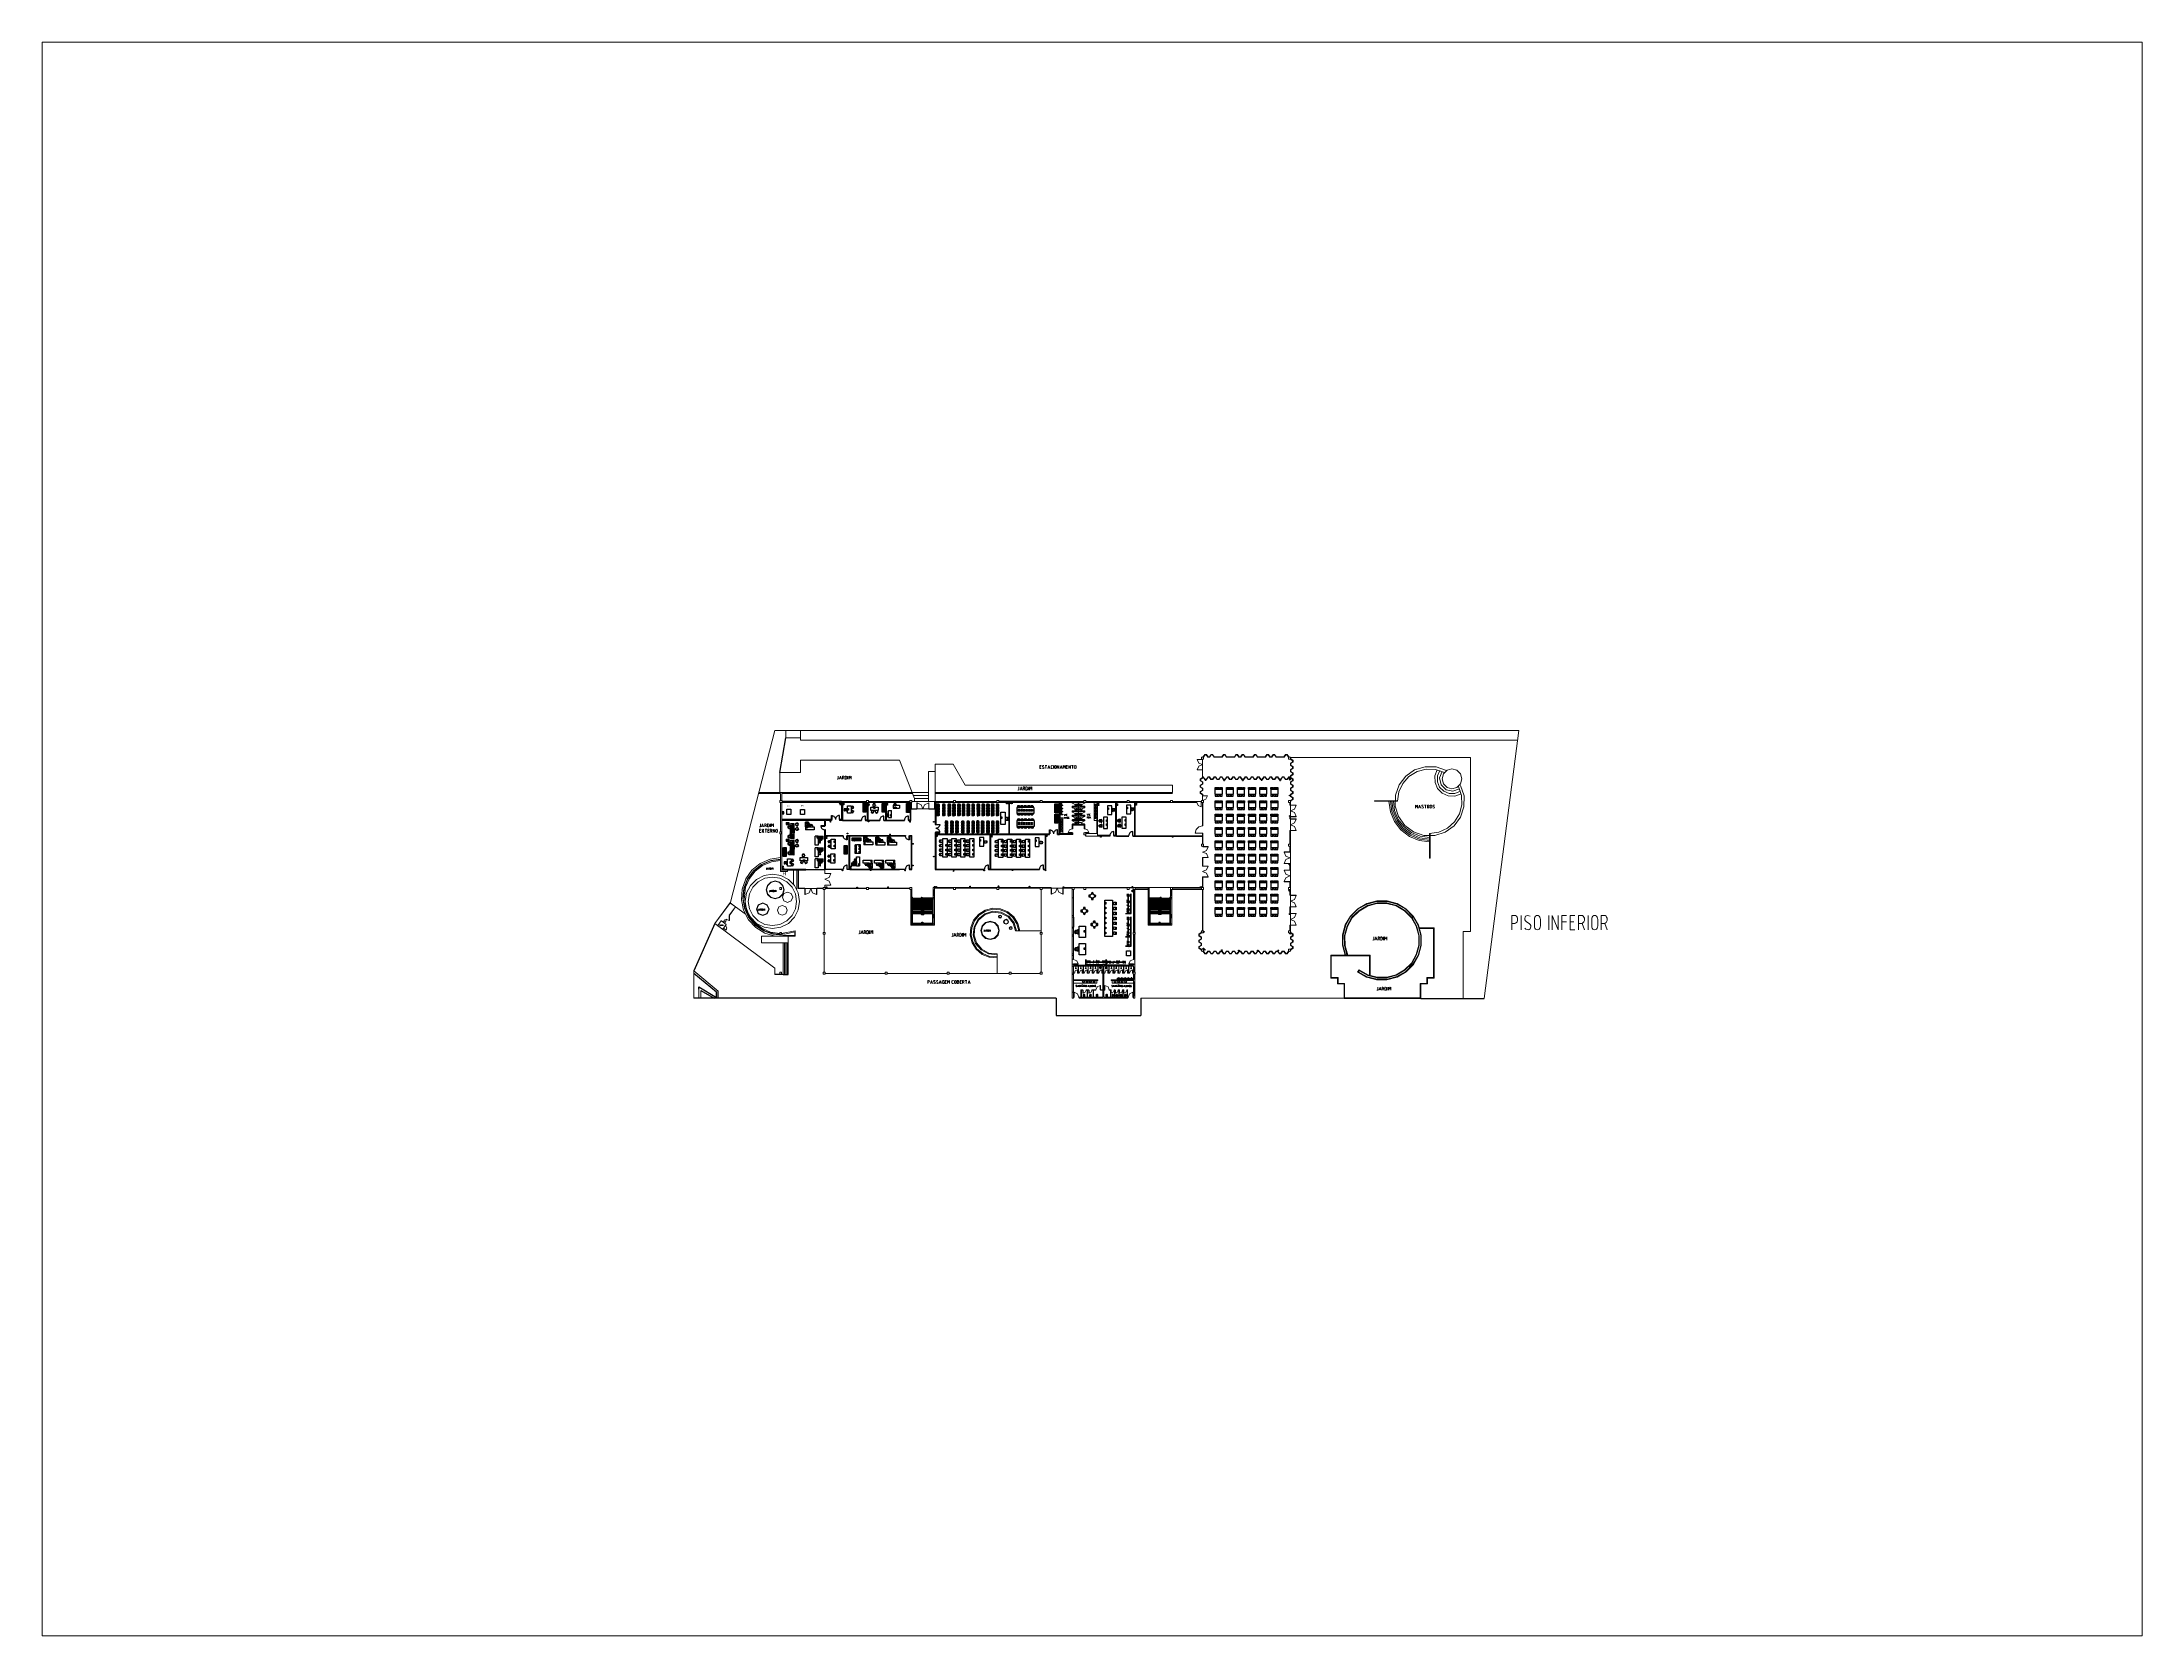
# Paper-space layout 'Layout2' of a CAD drawing. Header units: millimetres. Extents: x 26 to 231, y 20 to 176.
# The model-space entities are those that its viewports show. They can reach past a viewport. Long polylines and large blocks are cut down to what shows.
import ezdxf

# ---------------------------------------------------------------- set-up
doc = ezdxf.new("R2010")
doc.units = ezdxf.units.MM
doc.linetypes.add('HIDDEN2', pattern=[0.1875, 0.125, -0.0625])
for name, color, linetype in [('01', 1, 'Continuous'), ('02', 2, 'Continuous'), ('ARREDI', 2, 'Continuous'), ('LAYOUT', 6, 'Continuous'), ('mobiliario', 140, 'Continuous'), ('pontos', 72, 'Continuous'), ('TRACO01', 7, 'Continuous'), ('TRACO02', 4, 'Continuous')]:
    doc.layers.add(name, color=color, linetype=linetype)
doc.styles.get("Standard").update_dxf_attribs({"font": 'arial.ttf'})
doc.styles.add('WMF-Arial0', font='arial.ttf')

# ---------------------------------------------------------------- blocks, each defined once
blk = doc.blocks.new('A$C00A527F4')
for p, q in [((0.14, 0.57), (0.08, 0.57)), ((0.16, 0.02), (0.16, 0.56)), ((0.43, 0.57), (0.18, 0.57)), ((0.18, 0.56), (0.18, 0.57)), ((0.18, 0.08), (0.18, 0.49)), ((0.18, 0), (0.18, 0.02)), ((0.41, 0.54), (0.2, 0.54)), ((0.53, 0.51), (0.2, 0.51)), ((0.53, 0.06), (0.2, 0.06)), ((0.41, 0.04), (0.2, 0.04)), ((0.43, 0.56), (0.43, 0.57)), ((0.43, 0), (0.43, 0.02)), ((0.58, 0.11), (0.58, 0.46)), ((0.14, 0), (0.08, 0)), ((0.43, 0), (0.18, 0))]:
    blk.add_line(p, q)
for centre, radius, start, end in [((0.54, 0.29), 0.548, 149.2072, 210.6083), ((0.08, 0.56), 0.02, 79.8393, 158.4195), ((0.08, 0.02), 0.02, 206.5675, 277.9121), ((0.54, 0.29), 0.463, 145.8895, 213.9914), ((0.14, 0.56), 0.02, 315.7985, 90.6613), ((0.14, 0.02), 0.02, 267.9707, 41.6379), ((0.2, 0.56), 0.02, 180, 270), ((0.2, 0.49), 0.02, 90, 180), ((0.2, 0.08), 0.02, 180, 270), ((0.2, 0.02), 0.02, 90, 180), ((0.41, 0.56), 0.02, 270, 0), ((0.41, 0.02), 0.02, 0, 90), ((0.53, 0.46), 0.05, 0, 90), ((0.53, 0.11), 0.05, 270, 0)]:
    blk.add_arc(centre, radius, start, end)
blk = doc.blocks.new('tavoloufficio2')
at = {"layer": 'ARREDI'}
for p, q in [((-84, 86), (-113, 101)), ((-83, 62), (-113, 49)), ((-107, 29), (-111, 27)), ((-106, 120), (-110, 122)), ((-105, 26), (-109, 24)), ((-104, 123), (-108, 125)), ((-70, 23), (-93, 10)), ((-70, 125), (-91, 139)), ((-70, 150), (0, 150)), ((-70, 0), (-70, 150)), ((0, 0), (-70, 0)), ((0, 150), (0, 0)), ((11, 77), (12, 78)), ((12, 76), (11, 77)), ((12, 78), (19, 80)), ((12, 78), (12, 76)), ((12, 76), (19, 77)), ((12, 76), (13, 76)), ((13, 78), (15, 80)), ((16, 79), (15, 80)), ((21, 101), (54, 105)), ((24, 105), (25, 107)), ((24, 105), (25, 105)), ((24, 61), (57, 61)), ((25, 107), (26, 106)), ((26, 106), (25, 105)), ((25, 105), (27, 102)), ((26, 106), (29, 102)), ((27, 106), (29, 104)), ((29, 103), (29, 104)), ((35, 60), (33, 59)), ((35, 56), (33, 59)), ((35, 55), (35, 61)), ((35, 55), (36, 55)), ((35, 54), (35, 55)), ((37, 55), (35, 54)), ((36, 55), (37, 61)), ((37, 55), (37, 56)), ((57, 103), (56, 102)), ((56, 103), (58, 103)), ((56, 103), (56, 103)), ((58, 101), (57, 103)), ((58, 101), (57, 100)), ((58, 101), (57, 99)), ((58, 103), (58, 102)), ((59, 85), (63, 85)), ((59, 82), (64, 82)), ((64, 72), (59, 74)), ((59, 72), (59, 70)), ((63, 70), (59, 72)), ((62, 70), (59, 70)), ((64, 72), (63, 72)), ((63, 70), (64, 71)), ((63, 70), (63, 70))]:
    blk.add_line(p, q, dxfattribs=at)
for centre, radius, start, end in [((-1, 61), 132, 142.4822, 157.2012), ((-121, 111), 1.85, 155.8022, 204.5268), ((-101, 123), 24.9, 208.7513, 223.0096), ((-102, 26), 24.9, 134.0938, 148.3522), ((-121, 39), 1.85, 152.5767, 201.3012), ((1, 83), 132, 199.8625, 214.5816), ((-1, 61), 131, 142.1233, 157.5998), ((1, 83), 131, 199.5036, 214.9802), ((-119, 106), 0.753, 211.6378, 346.4038), ((-118, 44), 0.753, 25.4612, 145.4657), ((-1, 61), 125, 140.6558, 158.9788), ((1, 83), 125, 198.0362, 216.3592), ((-1, 61), 121, 140.1748, 159.5483), ((-112, 103), 1.89, 156.3789, 244.0137), ((-112, 47), 1.89, 113.0898, 200.7245), ((1, 83), 121, 197.5552, 216.9286), ((-101, 123), 24.9, 240.4629, 240.9645), ((-102, 26), 24.9, 116.139, 116.6406), ((-106, 9), 1.85, 213.1826, 261.9071), ((-104, 140), 1.85, 95.1963, 143.9209), ((-105, 32), 24.9, 266.1316, 280.39), ((-104, 117), 24.9, 76.7135, 90.9718), ((-100, 8), 0.753, 269.0181, 43.7842), ((-98, 141), 0.753, 328.0809, 88.0853), ((-94, 12), 1.89, 213.7593, 301.394), ((-92, 137), 1.89, 55.7095, 143.3442), ((-105, 32), 24.9, 297.8432, 298.3448), ((-104, 117), 24.9, 58.7586, 59.2603), ((-83, 88), 2, 239.6858, 321.0951), ((-82, 60), 2, 36.0083, 117.4177), ((-158, 152), 101, 319.2993, 330.6457), ((-160, 0), 101, 26.6336, 37.8041), ((120, 87), 101, 172.8559, 193.9804), ((22, 99), 2, 93.2423, 174.6517), ((24, 63), 2, 192.1845, 273.5939), ((56, 80), 24.9, 94.0194, 94.5211), ((54, 103), 1.89, 9.9355, 97.5702), ((-62, 76), 121, 353.7314, 13.1049), ((57, 63), 1.89, 269.266, 356.9007), ((56, 86), 24.9, 272.3152, 272.8168), ((61, 104), 0.753, 65.1943, 199.9604), ((-62, 76), 125, 354.2124, 12.5354), ((56, 80), 24.9, 62.3078, 76.5662), ((64, 64), 0.753, 181.6374, 301.6419), ((56, 86), 24.9, 290.27, 304.5284), ((-62, 76), 131, 355.6798, 11.1564), ((66, 101), 1.85, 9.3588, 58.0833), ((-62, 76), 132, 356.0388, 10.7578), ((68, 67), 1.85, 308.7529, 357.4774)]:
    blk.add_arc(centre, radius, start, end, dxfattribs=at)
blk = doc.blocks.new('SCHA', base_point=(308, 633))
for p, q in [((299, 638), (299, 640)), ((317, 640), (317, 638))]:
    blk.add_line(p, q)
for centre, radius, start, end in [((302, 638), 4, 172.875, 258.6195), ((308, 665), 32, 258.6195, 281.3805), ((314, 638), 4, 281.3805, 7.125)]:
    blk.add_arc(centre, radius, start, end)
for p in [(304, 638), (312, 638)]:
    blk.add_point(p)
blk = doc.blocks.new('SCHB', base_point=(308, 633))
for p, q in [((299, 640), (300, 647)), ((301, 652), (301, 652)), ((301, 651), (301, 652)), ((306, 654), (308, 654)), ((306, 653), (306, 654)), ((306, 651), (306, 652)), ((308, 654), (310, 654)), ((310, 654), (310, 653)), ((310, 652), (310, 651)), ((315, 652), (315, 651)), ((316, 647), (317, 640))]:
    blk.add_line(p, q)
for centre, radius, start, end in [((303, 647), 3, 101.7502, 172.875), ((308, 622), 31, 76.866, 103.134), ((308, 622), 30, 76.866, 103.134), ((308, 622), 29, 78.2498, 101.7502), ((313, 647), 3, 7.125, 78.2498)]:
    blk.add_arc(centre, radius, start, end)
for p in [(304, 646), (312, 646)]:
    blk.add_point(p)
blk = doc.blocks.new('Cadeira-03')
at = {"xscale": 2.5, "yscale": 2.5, "zscale": 2.5}
for name in ['SCHA', 'SCHB']:
    blk.add_blockref(name, (0, 0), dxfattribs=at)
blk = doc.blocks.new('Armário')
for p, q in [((0, 0.55), (0, 0)), ((0, 0), (2, 0)), ((0.02, 0.55), (0.02, 0.02)), ((0.02, 0.3), (2, 0.3)), ((0.02, 0.27), (2, 0.27)), ((0.02, 0.02), (2, 0.02)), ((0.09, 0.42), (0.08, 0.42)), ((0.08, 0.3), (0.08, 0.42)), ((0.08, 0.27), (0.08, 0.15)), ((0.09, 0.15), (0.08, 0.15)), ((0.09, 0.3), (0.09, 0.42)), ((0.09, 0.27), (0.09, 0.15)), ((0.17, 0.27), (0.13, 0.16)), ((0.14, 0.15), (0.13, 0.16)), ((0.19, 0.27), (0.14, 0.15)), ((0.18, 0.3), (0.22, 0.42)), ((0.19, 0.3), (0.24, 0.41)), ((0.24, 0.41), (0.22, 0.42)), ((0.36, 0.3), (0.36, 0.42)), ((0.38, 0.42), (0.36, 0.42)), ((0.36, 0.27), (0.36, 0.15)), ((0.38, 0.15), (0.36, 0.15)), ((0.38, 0.3), (0.38, 0.42)), ((0.38, 0.27), (0.38, 0.15)), ((0.46, 0.3), (0.46, 0.42)), ((0.47, 0.42), (0.46, 0.42)), ((0.46, 0.27), (0.46, 0.15)), ((0.47, 0.15), (0.46, 0.15)), ((0.47, 0.3), (0.47, 0.42)), ((0.47, 0.27), (0.47, 0.15)), ((0.78, 0.27), (0.74, 0.16)), ((0.75, 0.15), (0.74, 0.16)), ((0.8, 0.27), (0.75, 0.15)), ((0.79, 0.3), (0.84, 0.42)), ((0.81, 0.3), (0.85, 0.41)), ((0.85, 0.41), (0.84, 0.42)), ((1.14, 0.42), (1.12, 0.42)), ((1.12, 0.3), (1.12, 0.42)), ((1.12, 0.27), (1.12, 0.15)), ((1.14, 0.15), (1.12, 0.15)), ((1.14, 0.3), (1.14, 0.42)), ((1.14, 0.27), (1.14, 0.15)), ((1.2, 0.3), (1.2, 0.42)), ((1.22, 0.42), (1.2, 0.42)), ((1.2, 0.27), (1.2, 0.15)), ((1.22, 0.15), (1.2, 0.15)), ((1.22, 0.3), (1.22, 0.42)), ((1.22, 0.27), (1.22, 0.15)), ((1.29, 0.27), (1.25, 0.16)), ((1.26, 0.15), (1.25, 0.16)), ((1.31, 0.27), (1.26, 0.15)), ((1.3, 0.3), (1.35, 0.42)), ((1.32, 0.3), (1.36, 0.41)), ((1.36, 0.41), (1.35, 0.42)), ((1.74, 0.3), (1.74, 0.42)), ((1.75, 0.42), (1.74, 0.42)), ((1.74, 0.27), (1.74, 0.15)), ((1.75, 0.15), (1.74, 0.15)), ((1.75, 0.3), (1.75, 0.42)), ((1.75, 0.27), (1.75, 0.15)), ((1.82, 0.27), (1.78, 0.16)), ((1.79, 0.15), (1.78, 0.16)), ((1.83, 0.27), (1.79, 0.15)), ((1.83, 0.3), (1.87, 0.42)), ((1.84, 0.3), (1.88, 0.41)), ((1.88, 0.41), (1.87, 0.42)), ((1.93, 0.3), (1.93, 0.42)), ((1.94, 0.42), (1.93, 0.42)), ((1.93, 0.27), (1.93, 0.15)), ((1.94, 0.15), (1.93, 0.15)), ((1.94, 0.3), (1.94, 0.42)), ((1.94, 0.27), (1.94, 0.15))]:
    blk.add_line(p, q)
blk = doc.blocks.new('M41901')
for p, q in [((-64, 19), (-67, 19)), ((-63, 14), (-66, 14)), ((-66, 11), (-63, 11)), ((-41, 19), (-61, 19)), ((-19, 67), (-19, 64)), ((-19, 61), (-19, 41)), ((-14, 63), (-14, 66)), ((-11, 66), (-11, 63)), ((11, 66), (11, 63)), ((14, 63), (14, 66)), ((19, 64), (19, 67)), ((19, 41), (19, 61)), ((61, 19), (41, 19)), ((63, 14), (66, 14)), ((66, 11), (63, 11)), ((67, 19), (64, 19)), ((-67, -19), (-64, -19)), ((-66, -11), (-63, -11)), ((-63, -14), (-66, -14)), ((-61, -19), (-41, -19)), ((-19, -41), (-19, -61)), ((-19, -64), (-19, -67)), ((-14, -63), (-14, -66)), ((-11, -66), (-11, -63)), ((11, -66), (11, -63)), ((14, -63), (14, -66)), ((19, -61), (19, -41)), ((19, -67), (19, -64)), ((41, -19), (61, -19)), ((66, -11), (63, -11)), ((63, -14), (66, -14)), ((64, -19), (67, -19))]:
    blk.add_line(p, q)
for radius in [45, 43]:
    blk.add_circle((0, 0), radius)
for centre, start, end in [((-9, 0), 162.0547, 197.9453), ((-6, 0), 162.0547, 197.9453), ((-3, 0), 162.0547, 197.9453), ((0, 9), 72.0547, 107.9453), ((0, 6), 72.0547, 107.9453), ((0, 3), 72.0547, 107.9453), ((3, 0), 342.0547, 17.9453), ((6, 0), 342.0547, 17.9453), ((9, 0), 342.0547, 17.9453), ((0, -3), 252.0547, 287.9453), ((0, -6), 252.0547, 287.9453), ((0, -9), 252.0547, 287.9453)]:
    blk.add_arc(centre, 61.7, start, end)
blk = doc.blocks.new('TELEFOP')
for p, q in [((-0.1, 0), (0.1, 0)), ((-0.11, -0.24), (-0.11, -0.01)), ((-0.1, -0.21), (-0.1, -0.02)), ((0.1, -0.25), (-0.1, -0.25)), ((-0.09, -0.01), (0.09, -0.01)), ((-0.09, -0.2), (-0.09, -0.03)), ((0.09, -0.22), (-0.09, -0.22)), ((-0.08, -0.02), (-0.05, -0.02)), ((-0.05, -0.21), (-0.08, -0.21)), ((-0.04, -0.2), (-0.04, -0.03)), ((-0.02, -0.2), (-0.02, -0.03)), ((-0.01, -0.02), (0.08, -0.02)), ((0.08, -0.21), (-0.01, -0.21)), ((0.01, -0.17), (0.01, -0.11)), ((0.01, -0.11), (0.06, -0.11)), ((0.06, -0.17), (0.01, -0.17)), ((0.06, -0.11), (0.06, -0.17)), ((0.09, -0.03), (0.09, -0.2)), ((0.1, -0.02), (0.1, -0.21)), ((0.11, -0.01), (0.11, -0.24))]:
    blk.add_line(p, q)
at = {"const_width": 0.00199}
blk.add_lwpolyline([(-0.07, -0.21, 0.40574), (-0.04, -0.26, 1.618522), (-0.04, -0.23, 1.478802), (-0.02, -0.27, 0.24273), (-0.01, -0.25, 0.24273)], format="xyb", dxfattribs=at)
for points in [[(-0.07, -0.21), (-0.07, -0.2), (-0.06, -0.2), (-0.06, -0.21)], [(-0.01, -0.05), (0, -0.05), (0, -0.06), (-0.01, -0.06)], [(-0.01, -0.07), (0, -0.07), (0, -0.08), (-0.01, -0.08)], [(0.01, -0.05), (0.02, -0.05), (0.02, -0.06), (0.01, -0.06)], [(0.01, -0.07), (0.02, -0.07), (0.02, -0.08), (0.01, -0.08)], [(0.02, -0.11), (0.03, -0.11), (0.03, -0.13), (0.02, -0.13)], [(0.02, -0.13), (0.03, -0.13), (0.03, -0.14), (0.02, -0.14)], [(0.02, -0.14), (0.03, -0.14), (0.03, -0.15), (0.02, -0.15)], [(0.02, -0.16), (0.03, -0.16), (0.03, -0.17), (0.02, -0.17)], [(0.03, -0.05), (0.04, -0.05), (0.04, -0.06), (0.03, -0.06)], [(0.03, -0.07), (0.04, -0.07), (0.04, -0.08), (0.03, -0.08)], [(0.03, -0.11), (0.04, -0.11), (0.04, -0.13), (0.03, -0.13)], [(0.03, -0.13), (0.04, -0.13), (0.04, -0.14), (0.03, -0.14)], [(0.03, -0.14), (0.04, -0.14), (0.04, -0.15), (0.03, -0.15)], [(0.03, -0.16), (0.04, -0.16), (0.04, -0.17), (0.03, -0.17)], [(0.04, -0.11), (0.06, -0.11), (0.06, -0.13), (0.04, -0.13)], [(0.04, -0.13), (0.06, -0.13), (0.06, -0.14), (0.04, -0.14)], [(0.04, -0.14), (0.06, -0.14), (0.06, -0.15), (0.04, -0.15)], [(0.04, -0.16), (0.06, -0.16), (0.06, -0.17), (0.04, -0.17)], [(0.05, -0.05), (0.06, -0.05), (0.06, -0.06), (0.05, -0.06)], [(0.05, -0.07), (0.06, -0.07), (0.06, -0.08), (0.05, -0.08)], [(0.07, -0.05), (0.08, -0.05), (0.08, -0.06), (0.07, -0.06)], [(0.07, -0.07), (0.08, -0.07), (0.08, -0.08), (0.07, -0.08)]]:
    blk.add_lwpolyline(points, close=True)
for centre, start, end in [((-0.1, -0.01), 90, 180), ((0.1, -0.01), 0, 90), ((-0.1, -0.24), 180, 270), ((-0.09, -0.02), 90, 180), ((-0.09, -0.21), 180, 270), ((-0.08, -0.03), 90, 180), ((-0.08, -0.2), 180, 270), ((-0.05, -0.03), 360, 90), ((-0.05, -0.2), 270, 360), ((-0.01, -0.03), 90, 180), ((-0.01, -0.2), 180, 270), ((0.08, -0.03), 0, 90), ((0.08, -0.2), 270, 0), ((0.09, -0.02), 0, 90), ((0.09, -0.21), 270, 0), ((0.1, -0.24), 270, 0)]:
    blk.add_arc(centre, 0.01, start, end)
blk = doc.blocks.new('tavol-06')
for p, q in [((-74, 43), (-74, -47)), ((76, 43), (-74, 43)), ((-68, 88), (-28, 88)), ((-68, 50), (-68, 88)), ((-68, 84), (-28, 84)), ((-28, 50), (-68, 50)), ((-28, 88), (-28, 50)), ((-19, 50), (-19, 88)), ((-19, 88), (21, 88)), ((-19, 84), (21, 84)), ((21, 50), (-19, 50)), ((21, 88), (21, 50)), ((30, 88), (70, 88)), ((30, 50), (30, 88)), ((30, 84), (70, 84)), ((70, 50), (30, 50)), ((70, 88), (70, 50)), ((76, -47), (76, 43)), ((-74, -47), (76, -47)), ((-28, -54), (-68, -54)), ((-68, -54), (-68, -91)), ((-68, -87), (-28, -87)), ((-68, -91), (-28, -91)), ((-28, -91), (-28, -54)), ((-19, -54), (-19, -91)), ((21, -54), (-19, -54)), ((-19, -87), (21, -87)), ((-19, -91), (21, -91)), ((21, -91), (21, -54)), ((70, -54), (30, -54)), ((30, -54), (30, -91)), ((30, -87), (70, -87)), ((30, -91), (70, -91)), ((70, -91), (70, -54))]:
    blk.add_line(p, q)
blk = doc.blocks.new('*U40')
at = {"layer": 'mobiliario'}
blk.add_lwpolyline([(-0.42, 1.86), (0.42, 1.86), (0.42, -1.86), (-0.42, -1.86)], close=True, dxfattribs=at)
blk = doc.blocks.new('*U41')
at = {"color": 0, "linetype": 'ByBlock', "lineweight": -2, "transparency": 16777216}
for p in [(0, 0), (1.8, 0), (3.6, 0), (5.4, 0)]:
    blk.add_blockref('*U40', p, dxfattribs=at)
blk = doc.blocks.new('*U42')
at = {"layer": 'mobiliario'}
blk.add_lwpolyline([(-0.42, 1.86), (0.42, 1.86), (0.42, -1.86), (-0.42, -1.86)], close=True, dxfattribs=at)
blk = doc.blocks.new('*U43')
at = {"color": 0, "linetype": 'ByBlock', "lineweight": -2, "transparency": 16777216}
for p in [(0, 0), (1.8, 0), (3.6, 0), (5.4, 0)]:
    blk.add_blockref('*U42', p, dxfattribs=at)
blk = doc.blocks.new('*U48')
at = {"layer": 'mobiliario'}
blk.add_line((0.18, -0.27), (0.18, -0.27), dxfattribs=at)
for points in [[(0.02, 0.26, -0.414214), (0.08, 0.2, -0.100929), (0.08, -0.2, -0.414214), (0.01, -0.26), (-0.19, -0.26, -0.414214), (-0.25, -0.19), (-0.24, 0.2, -0.414214), (-0.18, 0.27)], [(0.18, 0.26), (0.18, 0.26, -0.414214), (0.21, 0.23, -0.167087), (0.21, -0.23, -0.414214), (0.18, -0.27, -0.414214), (0.14, -0.23), (0.14, -0.22, 0.175685), (0.15, 0.22), (0.15, 0.23, -0.414214)]]:
    blk.add_lwpolyline(points, format="xyb", close=True, dxfattribs=at)
blk = doc.blocks.new('*U49')
at = {"color": 0, "linetype": 'ByBlock', "lineweight": -2, "transparency": 16777216}
for p in [(0, 6), (0, 5), (0, 4), (0, 3), (0, 2), (0, 1), (0, 0)]:
    blk.add_blockref('*U48', p, dxfattribs=at)
blk = doc.blocks.new('*U50')
at = {"layer": 'pontos'}
for p, q in [((-0.07, 0.17), (-0.07, 0)), ((-0.07, 0.17), (0.07, 0.08)), ((0.07, 0.08), (-0.07, 0)), ((-0.07, 0), (-0.07, -0.17)), ((-0.07, 0), (0.07, -0.09)), ((0.07, -0.09), (-0.07, -0.17))]:
    blk.add_line(p, q, dxfattribs=at)
blk.add_lwpolyline([(0.07, 0.17), (0.07, -0.17), (-0.07, -0.17), (-0.07, 0.17)], close=True, dxfattribs=at)
blk = doc.blocks.new('*U51')
at = {"color": 0, "linetype": 'ByBlock', "lineweight": -2, "transparency": 16777216}
for p in [(0, 6), (0, 5), (0, 4), (0, 3), (0, 2), (0, 1), (0, 0)]:
    blk.add_blockref('*U50', p, dxfattribs=at)
blk = doc.blocks.new('monitor')
at = {"layer": 'mobiliario'}
for p, q in [((0.22, 0.13), (-0.22, 0.13)), ((0.22, 0.13), (-0.22, 0.13)), ((-0.22, 0.13), (-0.22, 0)), ((0.22, 0), (-0.22, 0)), ((0.21, 0.12), (-0.21, 0.12)), ((-0.21, 0.12), (-0.21, 0.01)), ((0.21, 0.01), (-0.21, 0.01)), ((-0.02, 0.13), (-0.02, 0.19)), ((0.02, 0.19), (0.02, 0.13)), ((0.21, 0.12), (0.21, 0.01)), ((0.22, 0.13), (0.22, 0))]:
    blk.add_line(p, q, dxfattribs=at)
for radius, start, end in [(0.0392, 299.3143, 240.6857), (0.0292, 311.0987, 228.9013), (0.0192, 0, 180)]:
    blk.add_arc((0, 0.19), radius, start, end, dxfattribs=at)
blk = doc.blocks.new('mesacomputer')
at = {"layer": 'TRACO01'}
for p, q in [((3, -15), (3, -33)), ((4, -14), (4, -14)), ((4, -20), (5, -20)), ((4, -28), (5, -28)), ((4, -34), (4, -34)), ((8, -14), (9, -14)), ((8, -20), (9, -20)), ((8, -28), (9, -28)), ((8, -34), (9, -34)), ((10, -15), (10, -33)), ((10, -16), (11, -16)), ((11, -32), (10, -32)), ((11, -7), (11, -33)), ((46, -17), (11, -17)), ((16, -25), (11, -25)), ((16, -30), (11, -30)), ((14, -6), (12, -6)), ((45, -14), (12, -14)), ((45, -34), (12, -34)), ((43, -4), (14, -4)), ((14, -4), (14, -14)), ((16, -25), (16, -30)), ((17, -4), (17, -14)), ((18, -22), (18, -30)), ((18, -22), (24, -22)), ((18, -30), (24, -30)), ((24, -30), (20, -30)), ((24, -22), (24, -30)), ((26, -25), (26, -30)), ((30, -25), (26, -25)), ((30, -30), (26, -30)), ((30, -25), (30, -30)), ((41, -25), (31, -25)), ((31, -25), (31, -30)), ((41, -30), (31, -30)), ((40, -4), (40, -14)), ((41, -25), (41, -30)), ((43, -4), (43, -14)), ((45, -6), (43, -6)), ((46, -7), (46, -33)), ((91, -222), (86, -230)), ((101, -241), (86, -232)), ((88, -69), (88, -97)), ((100, -69), (88, -69)), ((100, -97), (88, -97)), ((88, -98), (88, -103)), ((91, -98), (88, -98)), ((91, -103), (88, -103)), ((88, -104), (88, -111)), ((97, -104), (88, -104)), ((97, -111), (88, -111)), ((88, -231), (88, -232)), ((91, -232), (88, -231)), ((90, -233), (88, -232)), ((88, -259), (88, -287)), ((100, -259), (88, -259)), ((100, -287), (88, -287)), ((88, -288), (88, -293)), ((91, -288), (88, -288)), ((91, -293), (88, -293)), ((88, -294), (88, -301)), ((97, -294), (88, -294)), ((97, -301), (88, -301)), ((91, -232), (90, -233)), ((91, -98), (91, -103)), ((106, -233), (91, -224)), ((91, -288), (91, -293)), ((100, -98), (92, -98)), ((92, -98), (92, -103)), ((100, -103), (92, -103)), ((100, -288), (92, -288)), ((92, -288), (92, -293)), ((100, -293), (92, -293)), ((93, -218), (93, -219)), ((110, -227), (94, -218)), ((99, -230), (95, -236)), ((95, -236), (100, -240)), ((96, -225), (96, -225)), ((97, -104), (97, -111)), ((97, -294), (97, -301)), ((98, -222), (98, -222)), ((99, -230), (104, -233)), ((100, -69), (100, -97)), ((100, -98), (100, -103)), ((104, -233), (100, -240)), ((100, -259), (100, -287)), ((100, -288), (100, -293)), ((103, -229), (102, -230)), ((103, -183), (103, -158)), ((108, -232), (103, -241)), ((105, -226), (105, -226)), ((115, -184), (109, -184)), ((109, -191), (109, -184)), ((115, -191), (109, -191)), ((110, -229), (110, -229)), ((115, -191), (115, -184)), ((120, -184), (118, -184)), ((118, -191), (118, -184)), ((120, -191), (118, -191)), ((119, -191), (119, -184)), ((120, -191), (120, -184))]:
    blk.add_line(p, q, dxfattribs=at)
for points in [[(4, -33, 0.033738), (5, -31, 0.01573), (5, -28, 0.011183), (5, -24, 0.011183), (5, -20, 0.01573), (5, -17, 0.033738), (4, -15, 0.341297)], [(7, -14, 0.041072), (6, -14, 0.041072), (5, -14, 0.036646), (5, -14, 0.097163)], [(5, -34, 0.060801), (6, -35, 0.049327), (8, -34, 0.054131)], [(9, -15, 0.031401), (8, -17, 0.01573), (8, -20, 0.011183), (8, -24, 0.011183), (8, -28, 0.01573), (8, -31, 0.031401), (9, -33, 0.341297)], [(92, -219, 0.060801), (91, -220, 0.049327), (91, -221, 0.054131)], [(91, -223, 0.000574), (91, -223, 0.054131)], [(107, -232, 0.031401), (105, -231, 0.01573), (103, -229, 0.011183), (100, -227, 0.011183), (96, -225, 0.01573), (94, -224, 0.033738), (91, -223, 0.341297)], [(94, -219, 0.033738), (95, -221, 0.01573), (98, -222, 0.011183), (101, -224, 0.011183), (104, -226, 0.01573), (107, -228, 0.033738), (109, -229, 0.341297)], [(109, -232, 0.041072), (109, -231, 0.041072), (110, -230, 0.036646), (110, -230, 0.097163)]]:
    blk.add_lwpolyline(points, format="xyb", dxfattribs=at)
for centre, radius, start, end in [((4, -15), 1, 90, 180), ((4, -19), 1.2, 180, 270), ((4, -29), 1.2, 90, 180), ((4, -33), 1, 180, 270), ((5, -15), 1, 99.5352, 194.6502), ((5, -33), 1, 160.2489, 256.4245), ((7, -15), 1.2, 346.6383, 88.4297), ((7, -33), 1.2, 281.2958, 13.3617), ((9, -15), 1, 0, 90), ((9, -19), 1.2, 270, 0), ((9, -29), 1.2, 0, 90), ((9, -33), 1, 270, 0), ((12, -7), 1, 90, 180), ((12, -15), 1, 90, 180), ((12, -33), 1, 180, 270), ((45, -7), 1, 0, 90), ((45, -15), 1, 0, 90), ((45, -33), 1, 270, 0), ((87, -231), 1, 148.3243, 238.3243), ((90, -225), 1, 58.3243, 148.3243), ((92, -222), 1.2, 159.6201, 251.6861), ((93, -220), 1, 38.5733, 134.7489), ((94, -219), 1, 58.3243, 148.3243), ((95, -225), 1.2, 238.3243, 328.3243), ((97, -221), 1.2, 328.3243, 58.3243), ((102, -240), 1, 238.3243, 328.3243), ((104, -230), 1.2, 148.3243, 238.3243), ((106, -226), 1.2, 58.3243, 148.3243), ((106, -234), 1, 328.3243, 58.3243), ((108, -231), 1.2, 224.9626, 326.754), ((109, -229), 1, 337.8595, 72.9746), ((109, -228), 1, 328.3243, 58.3243)]:
    blk.add_arc(centre, radius, start, end, dxfattribs=at)
at = {"layer": 'TRACO02'}
for p, q in [((0, 0), (50, 0)), ((0, 0), (0, -40)), ((50, 0), (50, -40)), ((0, -40), (50, -40)), ((30, -87), (30, -93)), ((31, -87), (30, -87)), ((31, -94), (30, -94)), ((31, -277), (30, -277)), ((30, -278), (30, -284)), ((31, -284), (30, -284)), ((36, -88), (41, -88)), ((36, -93), (41, -93)), ((36, -278), (41, -278)), ((36, -283), (41, -283)), ((52, -63), (74, -63)), ((52, -68), (74, -68)), ((52, -113), (74, -113)), ((52, -118), (74, -118)), ((52, -253), (74, -253)), ((52, -258), (74, -258)), ((52, -303), (74, -303)), ((52, -308), (74, -308)), ((82, -59), (82, -26)), ((82, -116), (82, -64)), ((82, -126), (82, -121)), ((82, -139), (82, -204)), ((82, -250), (82, -217)), ((82, -307), (82, -255)), ((82, -317), (82, -312)), ((155, -24), (85, -24)), ((106, -62), (85, -62)), ((106, -119), (85, -119)), ((155, -129), (85, -129)), ((155, -137), (85, -137)), ((155, -207), (85, -207)), ((155, -214), (85, -214)), ((106, -252), (85, -252)), ((106, -309), (85, -309)), ((155, -319), (85, -319)), ((86, -68), (86, -112)), ((104, -68), (86, -68)), ((104, -112), (86, -112)), ((86, -258), (86, -302)), ((104, -258), (86, -258)), ((104, -302), (86, -302)), ((121, -158), (102, -158)), ((102, -183), (102, -158)), ((121, -183), (102, -183)), ((104, -68), (104, -112)), ((104, -258), (104, -302)), ((108, -116), (108, -64)), ((138, -150), (108, -150)), ((108, -158), (108, -150)), ((108, -192), (108, -183)), ((138, -192), (108, -192)), ((108, -307), (108, -255)), ((112, -46), (151, -46)), ((112, -63), (112, -46)), ((112, -63), (151, -63)), ((112, -237), (151, -237)), ((112, -254), (112, -237)), ((112, -254), (151, -254)), ((114, -63), (114, -46)), ((114, -254), (114, -237)), ((121, -192), (121, -150)), ((138, -192), (138, -150)), ((151, -63), (151, -46)), ((151, -254), (151, -237)), ((157, -126), (157, -26)), ((157, -139), (157, -204)), ((157, -317), (157, -217)), ((201, -12), (186, -28)), ((201, -153), (186, -137)), ((205, -16), (189, -32)), ((205, -150), (189, -134)), ((237, -48), (221, -63)), ((237, -118), (221, -102)), ((240, -51), (224, -67)), ((240, -114), (224, -98)), ((231, -18), (227, -22)), ((231, -147), (227, -143)), ((234, -22), (231, -26)), ((234, -143), (231, -140)), ((233, -14), (234, -14)), ((233, -151), (234, -152)), ((239, -18), (235, -14)), ((239, -147), (235, -152)), ((238, -19), (239, -19)), ((238, -146), (239, -147))]:
    blk.add_line(p, q, dxfattribs=at)
for points in [[(34, -74, 0.064948), (31, -81, 0.051099), (31, -90, 0.051099), (31, -99, 0.064948), (34, -106, 0.104203)], [(34, -265, 0.064948), (31, -272, 0.051099), (31, -281, 0.051099), (31, -290, 0.064948), (34, -297, 0.104203)], [(38, -76, 0.043138), (36, -81, 0.051099), (36, -90, 0.051099), (36, -99, 0.043138), (38, -104, 0.104203)], [(38, -267, 0.043138), (36, -272, 0.051099), (36, -281, 0.051099), (36, -290, 0.043138), (38, -294, 0.104203)], [(52, -68, 0.174705), (48, -69, 0.104203), (44, -74, 0.064948), (41, -81, 0.051099), (41, -90, 0.051099), (41, -99, 0.064948), (44, -106, 0.104203), (48, -111, 0.174705), (52, -113, 0.174705)], [(52, -258, 0.174705), (48, -260, 0.104203), (44, -265, 0.064948), (41, -272, 0.051099), (41, -281, 0.051099), (41, -290, 0.064948), (44, -297, 0.104203), (48, -302, 0.174705), (52, -303, 0.174705)], [(82, -75, 0.003886), (82, -74, 0.104203), (78, -69, 0.174705), (74, -68, 0.174705)], [(74, -113, 0.174705), (78, -111, 0.104203), (82, -106, 0.003886), (82, -106, 0.051099)], [(82, -265, 0.003886), (82, -265, 0.104203), (78, -260, 0.174705), (74, -258, 0.174705)], [(74, -303, 0.174705), (78, -302, 0.104203), (82, -297, 0.003886), (82, -296, 0.051099)], [(189, -32, 0.174705), (187, -35, 0.104203), (188, -42, 0.064948), (191, -48, 0.051099), (197, -56, 0.051099), (204, -61, 0.064948), (211, -64, 0.104203), (217, -65, 0.174705), (221, -63, 0.174705)], [(189, -134, -0.174705), (187, -130, -0.104203), (188, -123, -0.064948), (191, -117, -0.051099), (197, -110, -0.051099), (204, -104, -0.064948), (211, -101, -0.104203), (217, -100, -0.174705), (221, -102, -0.174705)], [(237, -48, 0.174705), (239, -44, 0.104203), (238, -37, 0.064948), (235, -31, 0.051099), (229, -24, 0.051099), (222, -18, 0.064948), (215, -15, 0.104203), (209, -14, 0.174705), (205, -16, 0.174705)], [(237, -118, -0.174705), (239, -122, -0.104203), (238, -128, -0.064948), (235, -135, -0.051099), (229, -142, -0.051099), (222, -147, -0.064948), (215, -151, -0.104203), (209, -151, -0.174705), (205, -150, -0.174705)], [(240, -31, 0.043138), (238, -27, 0.051099), (232, -20, 0.051099), (225, -14, 0.043138), (221, -12, 0.104203)], [(240, -134, -0.043138), (238, -138, -0.051099), (232, -145, -0.051099), (225, -151, -0.043138), (221, -153, -0.104203)], [(245, -30, 0.064948), (242, -24, 0.051099), (236, -17, 0.051099), (229, -11, 0.064948), (222, -8, 0.104203)], [(245, -135, -0.064948), (242, -142, -0.051099), (236, -149, -0.051099), (229, -155, -0.064948), (222, -158, -0.104203)]]:
    blk.add_lwpolyline(points, format="xyb", dxfattribs=at)
for centre, radius, start, end in [((30, -87), 0.5, 90, 180), ((30, -93), 0.5, 180, 270), ((30, -278), 0.5, 90, 180), ((30, -284), 0.5, 180, 270), ((36, -76), 2.29, 338.4187, 158.4187), ((36, -105), 2.29, 201.5813, 21.5813), ((36, -266), 2.29, 338.4187, 158.4187), ((36, -295), 2.29, 201.5813, 21.5813), ((52, -65), 2.5, 90, 270), ((52, -115), 2.5, 90, 270), ((52, -256), 2.5, 90, 270), ((52, -306), 2.5, 90, 270), ((74, -65), 2.5, 270, 90), ((74, -115), 2.5, 270, 90), ((74, -256), 2.5, 270, 90), ((74, -306), 2.5, 270, 90), ((85, -26), 2.5, 90, 180), ((85, -59), 2.5, 180, 270), ((85, -64), 2.5, 90, 180), ((85, -116), 2.5, 180, 270), ((85, -121), 2.5, 90, 180), ((85, -126), 2.5, 180, 270), ((85, -139), 2.5, 90, 180), ((85, -204), 2.5, 180, 270), ((85, -217), 2.5, 90, 180), ((85, -250), 2.5, 180, 270), ((85, -255), 2.5, 90, 180), ((85, -307), 2.5, 180, 270), ((85, -312), 2.5, 90, 180), ((85, -317), 2.5, 180, 270), ((106, -64), 2.5, 0, 90), ((106, -116), 2.5, 270, 0), ((106, -255), 2.5, 0, 90), ((106, -307), 2.5, 270, 0), ((155, -26), 2.5, 0, 90), ((155, -126), 2.5, 270, 0), ((155, -139), 2.5, 0, 90), ((155, -204), 2.5, 270, 0), ((155, -217), 2.5, 0, 90), ((155, -317), 2.5, 270, 0), ((187, -30), 2.5, 135, 315), ((187, -136), 2.5, 45, 225), ((203, -14), 2.5, 315, 135), ((203, -151), 2.5, 225, 45), ((222, -10), 2.29, 66.5813, 246.5813), ((223, -65), 2.5, 135, 315), ((223, -100), 2.5, 45, 225), ((222, -155), 2.29, 113.4187, 293.4187), ((234, -14), 0.5, 45, 135), ((234, -151), 0.5, 225, 315), ((239, -49), 2.5, 315, 135), ((239, -116), 2.5, 225, 45), ((238, -18), 0.5, 315, 45), ((238, -147), 0.5, 315, 45), ((243, -31), 2.29, 203.4187, 23.4187), ((243, -135), 2.29, 336.5813, 156.5813)]:
    blk.add_arc(centre, radius, start, end, dxfattribs=at)
at = {"layer": 'TRACO01', "xscale": 100, "yscale": 100, "zscale": 100, "rotation": 270}
blk.add_blockref('monitor', (119, -90), dxfattribs=at)
at = {"layer": 'TRACO02', "xscale": 100, "yscale": 100, "zscale": 100, "rotation": 270}
blk.add_blockref('monitor', (119, -280), dxfattribs=at)

msp = doc.modelspace()

# ---------------------------------------------------------------- linework, layer by layer
for p, q in [((396.01, 860.99), (397.23, 868)), ((396.46, 852.67), (396.86, 853.07)), ((396.46, 853.07), (396.86, 852.67)), ((406.46, 851.53), (396.46, 851.53)), ((408.46, 855.18), (396.54, 855.18)), ((408.46, 854.98), (396.54, 854.98)), ((406.46, 851.53), (406.46, 851.33)), ((408.46, 851.53), (408.06, 851.53)), ((408.06, 851.53), (408.06, 851.33)), ((408.46, 855.18), (408.66, 855.18)), ((408.46, 854.98), (408.46, 851.53)), ((408.66, 855.03), (408.66, 851.43)), ((408.66, 851.43), (412.49, 851.43)), ((412.49, 851.33), (412.49, 851.43)), ((413.69, 851.43), (413.29, 851.43)), ((413.29, 851.43), (413.29, 851.33)), ((413.29, 851.43), (413.69, 851.43)), ((413.69, 854.93), (413.69, 851.43)), ((413.79, 854.93), (413.79, 851.43)), ((413.79, 851.43), (416.19, 851.43)), ((416.19, 851.43), (416.19, 851.33)), ((416.99, 851.43), (416.99, 851.33)), ((416.99, 851.43), (417.39, 851.43)), ((417.39, 854.98), (417.39, 851.43)), ((417.49, 854.98), (417.49, 851.43)), ((417.49, 851.43), (421.17, 851.43)), ((421.17, 851.33), (421.17, 851.43)), ((422.37, 851.43), (421.97, 851.43)), ((421.97, 851.43), (421.97, 851.33)), ((421.97, 851.43), (422.37, 851.43)), ((422.37, 851.43), (422.37, 854.93)), ((422.47, 851.33), (422.47, 853.63)), ((427.4, 853.63), (427.4, 850.54)), ((427.5, 854.93), (427.5, 850.54)), ((442.3, 848.64), (442.3, 854.98)), ((463.82, 848.28), (463.82, 854.93)), ((463.92, 848.28), (463.92, 854.93)), ((467.62, 848.28), (467.62, 854.93)), ((467.72, 848.27), (467.72, 854.93)), ((405.14, 851.33), (396.46, 851.33)), ((404.34, 850.23), (404.34, 850.18)), ((405.14, 850.23), (405.14, 851.33)), ((405.24, 850.23), (405.14, 850.23)), ((405.14, 841.43), (405.14, 849.43)), ((405.24, 849.43), (405.14, 849.43)), ((406.46, 851.33), (405.24, 851.33)), ((405.24, 850.23), (405.24, 851.33)), ((405.24, 848.33), (405.24, 849.43)), ((405.24, 848.33), (408.84, 848.33)), ((405.24, 841.53), (405.24, 848.23)), ((405.24, 848.23), (408.84, 848.23)), ((408.66, 851.33), (408.06, 851.33)), ((408.66, 851.33), (412.49, 851.33)), ((408.84, 848.23), (408.84, 848.33)), ((409.64, 848.23), (409.64, 848.33)), ((409.64, 848.33), (413.44, 848.33)), ((409.64, 848.23), (410.04, 848.23)), ((410.04, 841.53), (410.04, 848.23)), ((410.14, 841.53), (410.14, 848.23)), ((410.14, 848.23), (413.44, 848.23)), ((413.29, 851.33), (413.84, 851.33)), ((413.44, 848.33), (414.24, 848.33)), ((413.44, 848.23), (414.24, 848.23)), ((413.84, 851.33), (416.19, 851.33)), ((414.24, 848.33), (417.44, 848.33)), ((414.64, 848.23), (414.24, 848.23)), ((414.24, 848.23), (421.38, 848.23)), ((416.99, 851.33), (421.17, 851.33)), ((417.44, 848.33), (421.38, 848.33)), ((421.38, 848.33), (421.38, 848.23)), ((421.97, 851.33), (422.47, 851.33)), ((422.18, 848.23), (422.18, 848.33)), ((422.18, 848.33), (422.69, 848.33)), ((422.59, 848.23), (422.18, 848.23)), ((422.18, 848.23), (422.59, 848.23)), ((422.59, 841.53), (422.59, 848.33)), ((422.69, 841.43), (422.69, 848.33)), ((427.4, 850.54), (427.5, 850.54)), ((427.5, 848.94), (427.4, 848.94)), ((427.4, 848.94), (427.4, 848.54)), ((427.4, 848.54), (427.4, 841.43)), ((427.5, 848.54), (427.5, 848.94)), ((427.5, 848.94), (427.5, 848.64)), ((427.5, 848.64), (442.3, 848.64)), ((427.5, 848.54), (442.4, 848.54)), ((427.5, 848.54), (427.5, 841.53)), ((438.5, 841.53), (438.5, 848.54)), ((438.6, 841.53), (438.6, 848.54)), ((442.4, 848.54), (450.45, 848.54)), ((449.6, 841.53), (449.6, 848.54)), ((449.7, 841.43), (449.7, 848.54)), ((450.45, 848.54), (450.45, 848.64)), ((452.05, 848.54), (452.05, 848.64)), ((452.05, 848.54), (452.45, 848.54)), ((457.74, 848.18), (457.74, 848.42)), ((462.62, 848.28), (460.12, 848.28)), ((462.62, 848.18), (460.12, 848.18)), ((462.62, 848.28), (462.62, 848.18)), ((463.82, 848.28), (463.42, 848.28)), ((463.42, 848.28), (463.42, 848.18)), ((463.92, 848.18), (463.42, 848.18)), ((463.92, 848.28), (466.42, 848.27)), ((463.92, 848.18), (466.42, 848.17)), ((467.22, 848.27), (467.62, 848.27)), ((467.22, 848.17), (467.72, 848.17)), ((467.72, 848.27), (481.31, 848.26)), ((467.72, 848.17), (481.31, 848.16)), ((475.72, 848.22), (481.31, 848.21)), ((408.84, 841.43), (405.14, 841.43)), ((405.24, 841.53), (408.84, 841.53)), ((408.84, 841.43), (408.84, 841.53)), ((409.64, 841.53), (409.64, 841.43)), ((409.64, 841.53), (410.04, 841.53)), ((410.14, 841.53), (421.39, 841.53)), ((410.14, 841.48), (420.19, 841.48)), ((420.19, 841.53), (420.19, 841.43)), ((421.39, 841.43), (421.39, 841.53)), ((422.59, 841.53), (422.19, 841.53)), ((422.19, 841.53), (422.19, 841.43)), ((422.19, 841.53), (422.59, 841.53)), ((422.19, 841.43), (422.69, 841.43)), ((427.4, 841.43), (437.3, 841.43)), ((427.5, 841.53), (437.3, 841.53)), ((437.3, 841.43), (437.3, 841.53)), ((438.5, 841.53), (438.1, 841.53)), ((438.1, 841.53), (438.1, 841.43)), ((438.1, 841.53), (448.4, 841.53)), ((438.1, 841.43), (448.4, 841.43)), ((448.4, 841.43), (448.4, 841.53)), ((449.2, 841.53), (449.6, 841.53)), ((449.2, 841.53), (449.2, 841.43)), ((449.2, 841.43), (449.7, 841.43)), ((382.9, 830.55), (378.69, 821)), ((382.9, 830.55), (378.72, 820.99)), ((455.26, 831.87), (455.26, 829.85)), ((455.31, 831.87), (455.31, 829.85)), ((383.27, 816.69), (378.69, 820.45)), ((379.71, 817.35), (379.71, 817.78)), ((379.71, 817.78), (383.27, 815.61)), ((396.74, 820.29), (395.02, 820.29)), ((396.74, 820.29), (397.74, 820.29)), ((451.75, 815.5), (378.7, 815.5)), ((380.13, 817.03), (382.78, 815.5)), ((383.27, 815.61), (383.27, 816.69)), ((383.59, 815.5), (383.59, 816.94)), ((451.75, 815.5), (451.75, 811.98)), ((468.87, 815.5), (468.87, 811.99)), ((525.33, 815.47), (538.11, 815.47)), ((451.75, 811.98), (468.86, 811.98))]:
    msp.add_line(p, q)
at = {"color": 7, "lineweight": 0}
for points in [[(395.06, 869.51), (386.08, 834.84)], [(545.11, 869.51), (395.06, 869.51)], [(397.23, 869.51), (397.23, 868), (400.23, 868), (400.23, 869.51)], [(400.23, 867.5), (400.23, 869.51)], [(545.11, 869.51), (538.11, 815.47)], [(544.85, 867.5), (400.23, 867.5)], [(482.37, 864.1), (482.56, 864.1), (482.56, 864.17), (482.41, 864.17), (482.08, 864.62), (481.78, 864.62), (481.46, 864.17), (481.31, 864.17), (481.31, 864.1), (481.5, 864.1), (481.82, 864.55), (482.05, 864.55), (482.37, 864.1), (482.37, 864.1)], [(483.62, 864.1), (483.81, 864.1), (483.81, 864.17), (483.66, 864.17), (483.34, 864.62), (483.04, 864.62), (482.71, 864.17), (482.56, 864.17), (482.56, 864.1), (482.75, 864.1), (483.07, 864.55), (483.3, 864.55), (483.62, 864.1), (483.62, 864.1)], [(483.81, 864.1), (485.06, 864.1), (485.06, 864.17), (483.81, 864.17), (483.81, 864.1), (483.81, 864.1)], [(483.81, 864.15), (485.06, 864.15)], [(486.13, 864.1), (486.32, 864.1), (486.32, 864.17), (486.17, 864.17), (485.84, 864.62), (485.54, 864.62), (485.22, 864.17), (485.06, 864.17), (485.06, 864.1), (485.25, 864.1), (485.58, 864.55), (485.8, 864.55), (486.13, 864.1), (486.13, 864.1)], [(486.32, 864.1), (487.57, 864.1), (487.57, 864.17), (486.32, 864.17), (486.32, 864.1), (486.32, 864.1)], [(486.32, 864.15), (487.57, 864.15)], [(488.62, 864.1), (488.81, 864.1), (488.81, 864.17), (488.67, 864.17), (488.35, 864.62), (488.05, 864.62), (487.72, 864.17), (487.57, 864.17), (487.57, 864.1), (487.76, 864.1), (488.08, 864.55), (488.3, 864.55), (488.62, 864.1), (488.62, 864.1)], [(489.87, 864.1), (490.06, 864.1), (490.06, 864.17), (489.91, 864.17), (489.59, 864.62), (489.29, 864.62), (488.96, 864.17), (488.81, 864.17), (488.81, 864.1), (489.01, 864.1), (489.34, 864.55), (489.55, 864.55), (489.87, 864.1), (489.87, 864.1)], [(490.06, 864.1), (491.31, 864.1), (491.31, 864.17), (490.06, 864.17), (490.06, 864.1), (490.06, 864.1)], [(490.06, 864.15), (491.31, 864.15)], [(492.38, 864.1), (492.57, 864.1), (492.57, 864.17), (492.42, 864.17), (492.09, 864.62), (491.79, 864.62), (491.46, 864.17), (491.31, 864.17), (491.31, 864.1), (491.5, 864.1), (491.83, 864.55), (492.05, 864.55), (492.38, 864.1), (492.38, 864.1)], [(492.57, 864.1), (493.82, 864.1), (493.82, 864.17), (492.57, 864.17), (492.57, 864.1), (492.57, 864.1)], [(492.57, 864.15), (493.82, 864.15)], [(494.88, 864.1), (495.07, 864.1), (495.07, 864.17), (494.92, 864.17), (494.6, 864.62), (494.3, 864.62), (493.97, 864.17), (493.82, 864.17), (493.82, 864.1), (494.01, 864.1), (494.33, 864.55), (494.56, 864.55), (494.88, 864.1), (494.88, 864.1)], [(496.14, 864.1), (496.32, 864.1), (496.32, 864.17), (496.17, 864.17), (495.85, 864.62), (495.55, 864.62), (495.22, 864.17), (495.07, 864.17), (495.07, 864.1), (495.26, 864.1), (495.59, 864.55), (495.81, 864.55), (496.14, 864.1), (496.14, 864.1)], [(496.32, 864.1), (497.58, 864.1), (497.58, 864.17), (496.32, 864.17), (496.32, 864.1), (496.32, 864.1)], [(496.32, 864.15), (497.58, 864.15)], [(498.64, 864.1), (498.83, 864.1), (498.83, 864.17), (498.68, 864.17), (498.35, 864.62), (498.05, 864.62), (497.73, 864.17), (497.58, 864.17), (497.58, 864.1), (497.76, 864.1), (498.09, 864.55), (498.32, 864.55), (498.64, 864.1), (498.64, 864.1)], [(396.01, 856.96), (396.01, 860.99)], [(396.01, 860.99), (400.23, 860.99)], [(420.19, 863.5), (400.23, 863.5)], [(400.23, 860.99), (400.23, 863.5)], [(407.61, 859.66), (407.69, 859.66), (407.79, 859.7), (407.82, 859.8), (407.82, 860.29)], [(408.04, 859.66), (408.25, 860.29), (408.46, 859.66)], [(408.66, 859.66), (408.66, 860.29), (408.84, 860.29)], [(408.84, 859.94), (408.66, 859.94)], [(408.84, 859.94), (408.96, 859.99), (409.01, 860.11), (408.96, 860.24), (408.84, 860.29)], [(408.88, 859.94), (409.01, 859.66)], [(409.23, 859.66), (409.39, 859.66), (409.53, 859.71), (409.58, 859.85), (409.58, 860.1), (409.53, 860.23), (409.39, 860.29), (409.23, 860.29), (409.23, 859.66), (409.23, 859.66)], [(409.79, 859.66), (409.79, 860.29)], [(410, 859.66), (410, 860.29), (410.2, 859.94), (410.42, 860.29), (410.42, 859.66)], [(423.22, 855.77), (420.19, 863.5)], [(426.06, 855.18), (426.06, 861.22)], [(426.06, 861.22), (427.4, 861.22)], [(427.4, 862.72), (431.03, 862.72)], [(427.4, 855.18), (427.4, 862.72)], [(431.03, 862.72), (433.4, 858.47)], [(448.78, 861.79), (448.5, 861.79), (448.5, 862.43), (448.78, 862.43)], [(448.71, 862.14), (448.5, 862.14)], [(449.31, 862.39), (449.13, 862.43), (449.02, 862.38), (448.99, 862.26), (449.07, 862.17), (449.27, 862.07)], [(448.99, 861.87), (449.21, 861.79)], [(449.21, 861.79), (449.31, 861.85), (449.34, 861.97), (449.27, 862.07)], [(449.56, 862.43), (449.91, 862.43)], [(449.73, 861.79), (449.73, 862.43)], [(450.11, 861.79), (450.32, 862.43), (450.53, 861.79)], [(450.47, 861.97), (450.17, 861.97)], [(450.9, 862.43), (450.78, 862.38), (450.75, 862.27)], [(450.75, 861.95), (450.75, 862.27)], [(450.75, 861.95), (450.78, 861.84), (450.9, 861.79)], [(450.9, 862.43), (451.02, 862.43)], [(451.02, 861.79), (450.9, 861.79)], [(451.24, 861.79), (451.24, 862.43)], [(451.8, 862.26), (451.74, 862.38), (451.62, 862.43), (451.5, 862.38), (451.45, 862.26)], [(451.45, 861.97), (451.45, 862.26)], [(451.45, 861.97), (451.5, 861.85), (451.62, 861.79), (451.74, 861.85), (451.8, 861.97)], [(451.8, 862.26), (451.8, 861.97)], [(452, 861.79), (452, 862.43), (452.35, 861.79), (452.35, 862.43)], [(452.56, 861.79), (452.78, 862.43), (452.99, 861.79)], [(452.93, 861.97), (452.63, 861.97)], [(453.19, 861.79), (453.19, 862.43), (453.4, 862.08), (453.61, 862.43), (453.61, 861.79)], [(454.1, 861.79), (453.83, 861.79), (453.83, 862.43), (454.1, 862.43)], [(454.04, 862.14), (453.83, 862.14)], [(454.32, 861.79), (454.32, 862.43), (454.67, 861.79), (454.67, 862.43)], [(454.88, 862.43), (455.23, 862.43)], [(455.06, 861.79), (455.06, 862.43)], [(455.79, 862.26), (455.73, 862.38), (455.62, 862.43), (455.49, 862.38), (455.44, 862.26)], [(455.44, 861.97), (455.44, 862.26)], [(455.44, 861.97), (455.49, 861.85), (455.62, 861.79), (455.73, 861.85), (455.79, 861.97)], [(455.79, 862.26), (455.79, 861.97)], [(480.22, 863.61), (481.27, 863.61), (481.27, 863.65), (480.22, 863.65), (480.22, 863.61), (480.22, 863.61)], [(480.22, 863.61), (480.54, 862.89), (481.27, 862.59)], [(481.27, 862.59), (480.54, 862.29), (480.22, 861.58)], [(480.22, 861.54), (481.27, 861.54), (481.27, 861.58), (480.22, 861.58), (480.22, 861.54), (480.22, 861.54)], [(481.34, 859.07), (481.34, 858.89), (481.27, 858.89), (481.27, 859.04), (480.82, 859.36), (480.82, 859.66), (481.27, 859.99), (481.27, 860.14), (481.34, 860.14), (481.34, 859.95), (480.89, 859.62), (480.89, 859.4), (481.34, 859.07), (481.34, 859.07)], [(481.11, 863.7), (481.51, 863.7), (481.51, 864.1), (481.11, 864.1), (481.11, 863.7), (481.11, 863.7)], [(481.27, 860.14), (481.27, 863.7)], [(481.27, 863.65), (481.32, 863.65), (481.32, 863.7), (481.27, 863.7), (481.27, 863.65), (481.27, 863.65)], [(481.75, 859.61), (481.93, 859.61), (481.93, 859.69), (481.78, 859.69), (481.46, 860.14), (481.34, 860.14)], [(481.34, 860.06), (481.42, 860.06), (481.75, 859.61)], [(483, 859.61), (483.19, 859.61), (483.19, 859.69), (483.04, 859.69), (482.71, 860.14), (482.41, 860.14), (482.08, 859.69), (481.93, 859.69), (481.93, 859.61), (482.12, 859.61), (482.45, 860.06), (482.67, 860.06), (483, 859.61), (483, 859.61)], [(484.25, 859.61), (484.44, 859.61), (484.44, 859.69), (484.29, 859.69), (483.96, 860.14), (483.66, 860.14), (483.34, 859.69), (483.19, 859.69), (483.19, 859.61), (483.37, 859.61), (483.7, 860.06), (483.92, 860.06), (484.25, 859.61), (484.25, 859.61)], [(483.81, 864.12), (485.06, 864.12)], [(485.5, 859.61), (485.69, 859.61), (485.69, 859.69), (485.54, 859.69), (485.22, 860.14), (484.91, 860.14), (484.59, 859.69), (484.44, 859.69), (484.44, 859.61), (484.63, 859.61), (484.95, 860.06), (485.18, 860.06), (485.5, 859.61), (485.5, 859.61)], [(486.76, 859.61), (486.94, 859.61), (486.94, 859.69), (486.79, 859.69), (486.47, 860.14), (486.17, 860.14), (485.84, 859.69), (485.69, 859.69), (485.69, 859.61), (485.88, 859.61), (486.2, 860.06), (486.43, 860.06), (486.76, 859.61), (486.76, 859.61)], [(486.32, 864.12), (487.57, 864.12)], [(488, 859.61), (488.2, 859.61), (488.2, 859.69), (488.05, 859.69), (487.72, 860.14), (487.42, 860.14), (487.09, 859.69), (486.94, 859.69), (486.94, 859.61), (487.13, 859.61), (487.46, 860.06), (487.68, 860.06), (488, 859.61), (488, 859.61)], [(489.25, 859.61), (489.44, 859.61), (489.44, 859.69), (489.29, 859.69), (488.96, 860.14), (488.67, 860.14), (488.35, 859.69), (488.2, 859.69), (488.2, 859.61), (488.38, 859.61), (488.71, 860.06), (488.92, 860.06), (489.25, 859.61), (489.25, 859.61)], [(490.5, 859.61), (490.69, 859.61), (490.69, 859.69), (490.54, 859.69), (490.21, 860.14), (489.91, 860.14), (489.59, 859.69), (489.44, 859.69), (489.44, 859.61), (489.64, 859.61), (489.95, 860.06), (490.17, 860.06), (490.5, 859.61), (490.5, 859.61)], [(490.06, 864.12), (491.31, 864.12)], [(491.75, 859.61), (491.94, 859.61), (491.94, 859.69), (491.79, 859.69), (491.46, 860.14), (491.16, 860.14), (490.84, 859.69), (490.69, 859.69), (490.69, 859.61), (490.88, 859.61), (491.2, 860.06), (491.43, 860.06), (491.75, 859.61), (491.75, 859.61)], [(493.01, 859.61), (493.19, 859.61), (493.19, 859.69), (493.04, 859.69), (492.72, 860.14), (492.42, 860.14), (492.09, 859.69), (491.94, 859.69), (491.94, 859.61), (492.13, 859.61), (492.45, 860.06), (492.68, 860.06), (493.01, 859.61), (493.01, 859.61)], [(492.57, 864.12), (493.82, 864.12)], [(494.26, 859.61), (494.45, 859.61), (494.45, 859.69), (494.3, 859.69), (493.97, 860.14), (493.67, 860.14), (493.34, 859.69), (493.19, 859.69), (493.19, 859.61), (493.38, 859.61), (493.71, 860.06), (493.93, 860.06), (494.26, 859.61), (494.26, 859.61)], [(495.51, 859.61), (495.7, 859.61), (495.7, 859.69), (495.55, 859.69), (495.22, 860.14), (494.92, 860.14), (494.6, 859.69), (494.45, 859.69), (494.45, 859.61), (494.63, 859.61), (494.96, 860.06), (495.18, 860.06), (495.51, 859.61), (495.51, 859.61)], [(496.76, 859.61), (496.95, 859.61), (496.95, 859.69), (496.8, 859.69), (496.47, 860.14), (496.17, 860.14), (495.85, 859.69), (495.7, 859.69), (495.7, 859.61), (495.89, 859.61), (496.21, 860.06), (496.44, 860.06), (496.76, 859.61), (496.76, 859.61)], [(496.32, 864.12), (497.58, 864.12)], [(498.02, 859.61), (498.2, 859.61), (498.2, 859.69), (498.05, 859.69), (497.73, 860.14), (497.43, 860.14), (497.1, 859.69), (496.95, 859.69), (496.95, 859.61), (497.14, 859.61), (497.46, 860.06), (497.69, 860.06), (498.02, 859.61), (498.02, 859.61)], [(499.03, 860.06), (498.98, 860.14), (498.68, 860.14), (498.35, 859.69), (498.2, 859.69), (498.2, 859.61), (498.39, 859.61), (498.72, 860.06), (498.94, 860.06), (499.03, 859.94)], [(498.63, 863.7), (499.03, 863.7), (499.03, 864.1), (498.63, 864.1), (498.63, 863.7), (498.63, 863.7)], [(499.03, 864.05), (535.35, 864.05)], [(499.03, 862.83), (499.03, 862.64), (499.11, 862.64), (499.11, 862.79), (499.56, 863.12), (499.56, 863.42), (499.11, 863.75), (499.11, 863.9), (499.03, 863.9), (499.03, 863.71), (499.48, 863.38), (499.48, 863.16), (499.03, 862.83), (499.03, 862.83)], [(499.03, 861.58), (499.03, 861.39), (499.11, 861.39), (499.11, 861.54), (499.56, 861.87), (499.56, 862.17), (499.11, 862.49), (499.11, 862.64), (499.03, 862.64), (499.03, 862.46), (499.48, 862.13), (499.48, 861.9), (499.03, 861.58), (499.03, 861.58)], [(499.03, 860.33), (499.03, 860.14), (499.11, 860.14), (499.11, 860.29), (499.56, 860.61), (499.56, 860.91), (499.11, 861.24), (499.11, 861.39), (499.03, 861.39), (499.03, 861.2), (499.48, 860.88), (499.48, 860.65), (499.03, 860.33), (499.03, 860.33)], [(499.03, 859.07), (499.03, 858.89), (499.11, 858.89), (499.11, 859.04), (499.56, 859.36), (499.56, 859.66), (499.11, 859.99), (499.11, 860.14), (499.03, 860.14), (499.03, 859.95), (499.48, 859.62), (499.48, 859.4), (499.03, 859.07), (499.03, 859.07)], [(530.49, 861.38), (528.41, 862.12), (526.21, 862.18), (524.09, 861.54), (522.28, 860.29), (520.95, 858.54), (520.22, 856.46), (520.18, 854.25), (520.82, 852.14), (522.1, 850.33), (523.87, 849.02), (525.96, 848.3), (528.16, 848.29), (530.25, 848.95), (532.06, 850.23), (533.36, 852.02), (534.04, 854.11), (534.05, 856.32), (533.36, 858.42)], [(530.09, 861.02), (528.3, 861.63), (526.41, 861.69), (524.58, 861.22), (522.95, 860.23), (521.7, 858.81), (520.89, 857.09), (520.61, 855.22)], [(528.64, 861.55), (528.18, 860.31), (528.2, 858.99), (528.73, 857.76), (529.67, 856.82), (530.88, 856.29), (532.21, 856.27), (533.45, 856.73)], [(529.14, 861.42), (528.68, 860.33), (528.68, 859.15), (529.13, 858.06), (529.95, 857.22), (531.04, 856.77), (532.22, 856.78), (533.31, 857.23)], [(529.63, 861.23), (529.13, 859.91), (529.43, 858.52), (530.43, 857.52), (531.81, 857.22), (533.14, 857.72)], [(533.62, 859.73), (533.36, 860.73), (532.62, 861.45), (531.62, 861.73), (530.62, 861.45), (529.89, 860.73), (529.63, 859.73), (529.89, 858.72), (530.62, 857.98), (531.62, 857.72), (532.62, 857.98), (533.36, 858.72), (533.62, 859.73), (533.62, 859.73)], [(535.35, 864.05), (535.35, 828.98)], [(396.21, 856.76), (391.75, 856.76)], [(422.69, 856.96), (391.8, 856.96)], [(396.21, 856.76), (396.21, 855.33)], [(396.46, 856.76), (396.46, 855.33)], [(422.83, 856.76), (396.46, 856.76)], [(408.4, 859.84), (408.1, 859.84)], [(426.06, 856.96), (422.69, 856.96)], [(426.06, 856.36), (422.98, 856.36)], [(426.06, 855.77), (423.22, 855.77)], [(423.22, 855.77), (423.22, 855.18)], [(475.25, 856.96), (427.4, 856.96)], [(475.25, 856.76), (427.4, 856.76)], [(433.4, 858.47), (475.25, 858.47)], [(444.07, 857.48), (444.15, 857.48), (444.25, 857.52), (444.28, 857.62), (444.28, 858.12)], [(444.5, 857.48), (444.71, 858.12), (444.92, 857.48)], [(444.86, 857.66), (444.56, 857.66)], [(445.12, 857.48), (445.12, 858.12), (445.3, 858.12)], [(445.3, 857.77), (445.12, 857.77)], [(445.3, 857.77), (445.42, 857.82), (445.47, 857.95), (445.42, 858.06), (445.3, 858.12)], [(445.34, 857.77), (445.47, 857.48)], [(445.69, 857.48), (445.85, 857.48), (445.99, 857.55), (446.04, 857.68), (446.04, 857.92), (445.99, 858.06), (445.85, 858.12), (445.69, 858.12), (445.69, 857.48), (445.69, 857.48)], [(446.25, 857.48), (446.25, 858.12)], [(446.46, 857.48), (446.46, 858.12), (446.66, 857.77), (446.88, 858.12), (446.88, 857.48)], [(475.25, 856.96), (475.25, 858.47)], [(481.34, 857.82), (481.34, 857.63), (481.27, 857.63), (481.27, 857.78), (480.82, 858.11), (480.82, 858.41), (481.27, 858.74), (481.27, 858.89), (481.34, 858.89), (481.34, 858.7), (480.89, 858.37), (480.89, 858.15), (481.34, 857.82), (481.34, 857.82)], [(481.34, 856.57), (481.34, 856.38), (481.27, 856.38), (481.27, 856.53), (480.82, 856.86), (480.82, 857.16), (481.27, 857.48), (481.27, 857.63), (481.34, 857.63), (481.34, 857.45), (480.89, 857.12), (480.89, 856.89), (481.34, 856.57), (481.34, 856.57)], [(481.27, 856.38), (481.27, 855.33)], [(481.28, 856.33), (481.33, 856.33), (481.33, 856.38), (481.28, 856.38), (481.28, 856.33), (481.28, 856.33)], [(482.28, 856.28), (482.28, 856.33), (481.33, 856.33), (481.33, 856.28), (482.28, 856.28), (482.28, 856.28)], [(481.33, 855.38), (481.98, 855.64), (482.28, 856.28)], [(499.03, 857.82), (499.03, 857.63), (499.11, 857.63), (499.11, 857.78), (499.56, 858.11), (499.56, 858.41), (499.11, 858.74), (499.11, 858.89), (499.03, 858.89), (499.03, 858.7), (499.48, 858.37), (499.48, 858.15), (499.03, 857.82), (499.03, 857.82)], [(499.03, 856.57), (499.03, 856.38), (499.11, 856.38), (499.11, 856.53), (499.56, 856.86), (499.56, 857.16), (499.11, 857.48), (499.11, 857.63), (499.03, 857.63), (499.03, 857.45), (499.48, 857.12), (499.48, 856.89), (499.03, 856.57), (499.03, 856.57)], [(499.03, 855.32), (499.03, 855.13), (499.11, 855.13), (499.11, 855.28), (499.56, 855.6), (499.56, 855.91), (499.11, 856.23), (499.11, 856.38), (499.03, 856.38), (499.03, 856.19), (499.48, 855.87), (499.48, 855.64), (499.03, 855.32), (499.03, 855.32)], [(527.12, 848.7), (528.99, 848.98), (530.71, 849.79), (532.12, 851.06), (533.11, 852.67), (533.59, 854.5), (533.52, 856.39), (532.91, 858.18)], [(396.01, 854.93), (396.54, 854.93), (396.54, 855.33), (396.01, 855.33), (396.01, 854.93), (396.01, 854.93)], [(396.21, 854.93), (396.21, 849.02)], [(396.46, 854.93), (396.46, 841.55)], [(408.66, 855.18), (413.54, 855.18)], [(408.66, 855.03), (413.54, 855.03)], [(408.66, 854.98), (413.54, 854.98)], [(408.66, 854.93), (413.54, 854.93)], [(408.74, 854.98), (408.74, 855.03)], [(409.98, 854.98), (409.98, 855.03)], [(411.23, 854.98), (411.23, 855.03)], [(412.48, 854.98), (412.48, 855.03)], [(413.54, 854.93), (413.94, 854.93), (413.94, 855.33), (413.54, 855.33), (413.54, 854.93), (413.54, 854.93)], [(413.94, 855.18), (422.29, 855.18)], [(413.94, 855.03), (422.29, 855.03)], [(413.94, 854.98), (422.29, 854.98)], [(413.94, 854.93), (422.29, 854.93)], [(414.99, 854.98), (414.99, 855.03)], [(416.24, 854.98), (416.24, 855.03)], [(417.49, 854.98), (417.49, 855.03)], [(418.73, 854.98), (418.73, 855.03)], [(419.99, 854.98), (419.99, 855.03)], [(421.24, 854.98), (421.24, 855.03)], [(422.29, 854.93), (422.69, 854.93), (422.69, 855.33), (422.29, 855.33), (422.29, 854.93), (422.29, 854.93)], [(422.47, 854.93), (422.47, 853.63), (423.66, 853.63)], [(422.62, 854.93), (422.62, 853.63)], [(422.62, 853.68), (427.25, 853.68)], [(422.62, 853.65), (423.66, 853.65)], [(427.25, 855.18), (422.69, 855.18)], [(423.56, 853.63), (422.69, 853.63)], [(423.66, 853.63), (423.71, 853.63), (423.71, 853.68), (423.66, 853.68), (423.66, 853.63), (423.66, 853.63)], [(423.71, 854.88), (423.74, 854.88), (423.74, 853.68), (423.71, 853.68), (423.71, 854.88), (423.71, 854.88)], [(424.91, 853.68), (424.57, 854.51), (423.74, 854.88)], [(426.09, 854.88), (425.25, 854.5), (424.91, 853.68)], [(426.09, 854.88), (426.11, 854.88), (426.11, 853.68), (426.09, 853.68), (426.09, 854.88), (426.09, 854.88)], [(426.11, 853.63), (426.16, 853.63), (426.16, 853.68), (426.11, 853.68), (426.11, 853.63), (426.11, 853.63)], [(426.16, 853.65), (427.25, 853.65)], [(426.16, 853.63), (427.4, 853.63)], [(427.25, 853.63), (427.25, 855.18)], [(427.4, 855.18), (427.25, 855.18)], [(431.06, 855.18), (427.4, 855.18)], [(427.4, 853.63), (427.4, 855.18)], [(431.06, 855.03), (427.4, 855.03)], [(431.06, 854.98), (427.4, 854.98)], [(431.06, 854.93), (427.4, 854.93)], [(428.75, 854.98), (428.75, 855.03)], [(430.01, 854.98), (430.01, 855.03)], [(431.06, 854.93), (431.46, 854.93), (431.46, 855.33), (431.06, 855.33), (431.06, 854.93), (431.06, 854.93)], [(439.81, 855.18), (431.46, 855.18)], [(439.81, 855.03), (431.46, 855.03)], [(439.81, 854.98), (431.46, 854.98)], [(439.81, 854.93), (431.46, 854.93)], [(432.5, 854.98), (432.5, 855.03)], [(433.75, 854.98), (433.75, 855.03)], [(435, 854.98), (435, 855.03)], [(436.26, 854.98), (436.26, 855.03)], [(437.51, 854.98), (437.51, 855.03)], [(438.76, 854.98), (438.76, 855.03)], [(439.81, 854.93), (440.21, 854.93), (440.21, 855.33), (439.81, 855.33), (439.81, 854.93), (439.81, 854.93)], [(440.21, 855.23), (448.57, 855.23)], [(440.21, 855.18), (448.57, 855.18)], [(440.21, 855.03), (448.57, 855.03)], [(440.21, 854.98), (448.57, 854.98)], [(441.27, 854.98), (441.27, 855.03)], [(442.4, 854.98), (442.4, 848.64), (450.45, 848.64)], [(442.52, 854.98), (442.52, 855.03)], [(443.77, 854.98), (443.77, 855.03)], [(445.02, 854.98), (445.02, 855.03)], [(446.26, 854.98), (446.26, 855.03)], [(447.52, 854.98), (447.52, 855.03)], [(448.57, 854.93), (448.97, 854.93), (448.97, 855.33), (448.57, 855.33), (448.57, 854.93), (448.57, 854.93)], [(448.97, 855.18), (457.33, 855.18)], [(448.97, 855.03), (452.45, 855.03)], [(448.97, 854.98), (452.45, 854.98)], [(448.97, 854.93), (452.45, 854.93)], [(450.02, 854.98), (450.02, 855.03)], [(451.27, 854.98), (451.27, 855.03)], [(452.05, 848.64), (452.35, 848.64), (452.35, 854.93)], [(452.45, 848.54), (452.45, 855.18)], [(452.6, 848.69), (452.6, 855.18)], [(452.6, 855.03), (457.33, 855.03)], [(452.6, 854.98), (457.33, 854.98)], [(452.6, 854.93), (453.1, 854.93)], [(452.6, 854.39), (453.1, 854.39)], [(452.6, 854.34), (453.1, 854.34)], [(452.6, 853.73), (453.1, 853.73)], [(452.6, 853.68), (453.1, 853.68)], [(452.6, 853.14), (453.1, 853.14)], [(452.6, 853.09), (453.1, 853.09)], [(452.6, 852.54), (453.1, 852.54)], [(452.6, 852.49), (453.1, 852.49)], [(452.6, 851.88), (453.1, 851.88)], [(452.8, 854.19), (452.7, 854.19), (452.61, 854.13)], [(452.61, 853.9), (452.61, 854), (452.61, 854.11), (452.61, 854.13)], [(452.61, 854.09), (452.65, 854.06), (452.65, 854.05), (452.65, 854.04)], [(452.61, 854.06), (452.64, 854.06)], [(452.61, 853.93), (452.65, 853.95), (452.65, 853.96), (452.65, 853.98)], [(452.61, 853.95), (452.64, 853.95)], [(452.61, 853.9), (452.61, 853.89)], [(452.61, 853.89), (452.7, 853.83), (452.8, 853.83)], [(452.8, 853.58), (452.7, 853.58), (452.61, 853.51)], [(452.61, 853.29), (452.61, 853.39), (452.61, 853.5), (452.61, 853.51)], [(452.61, 853.48), (452.65, 853.45), (452.65, 853.44), (452.65, 853.43)], [(452.61, 853.45), (452.64, 853.45)], [(452.61, 853.31), (452.65, 853.34), (452.65, 853.35), (452.65, 853.36)], [(452.61, 853.34), (452.64, 853.34)], [(452.61, 853.29), (452.61, 853.27)], [(452.61, 853.27), (452.7, 853.21), (452.8, 853.21)], [(452.8, 852.97), (452.7, 852.97), (452.61, 852.91)], [(452.61, 852.69), (452.61, 852.8), (452.61, 852.91)], [(452.61, 852.87), (452.65, 852.85), (452.65, 852.84), (452.65, 852.82)], [(452.61, 852.85), (452.64, 852.85)], [(452.61, 852.71), (452.65, 852.74), (452.65, 852.75), (452.65, 852.76)], [(452.61, 852.74), (452.64, 852.75)], [(452.61, 852.69), (452.61, 852.67)], [(452.61, 852.67), (452.7, 852.61), (452.8, 852.61)], [(452.63, 854.93), (457.33, 854.93)], [(452.81, 854.84), (452.71, 854.85), (452.63, 854.78)], [(452.63, 854.55), (452.63, 854.67), (452.63, 854.78)], [(452.63, 854.74), (452.65, 854.72), (452.66, 854.7), (452.66, 854.69)], [(452.63, 854.72), (452.65, 854.72)], [(452.63, 854.58), (452.65, 854.6), (452.66, 854.61), (452.66, 854.63)], [(452.63, 854.61), (452.63, 854.6)], [(452.63, 854.6), (452.65, 854.61)], [(452.63, 854.55), (452.63, 854.54)], [(452.63, 854.54), (452.71, 854.48), (452.81, 854.48)], [(452.93, 854), (452.63, 854)], [(452.93, 853.39), (452.63, 853.39)], [(452.93, 852.8), (452.63, 852.8)], [(452.94, 854.67), (452.64, 854.67)], [(452.64, 854.05), (452.64, 854.06)], [(452.64, 854.05), (452.64, 854.04)], [(452.64, 854.04), (452.64, 854.03), (452.65, 854.03)], [(452.68, 854), (452.68, 854.03), (452.65, 854.03), (452.64, 854.03), (452.64, 854), (452.64, 853.99), (452.65, 853.99), (452.68, 853.99), (452.68, 854), (452.68, 854)], [(452.65, 853.99), (452.64, 853.98)], [(452.64, 853.96), (452.64, 853.98)], [(452.64, 853.95), (452.64, 853.96)], [(452.64, 853.44), (452.64, 853.45)], [(452.64, 853.44), (452.64, 853.43)], [(452.64, 853.43), (452.64, 853.41), (452.65, 853.41)], [(452.68, 853.39), (452.68, 853.41), (452.65, 853.41), (452.64, 853.41), (452.64, 853.39), (452.64, 853.38), (452.65, 853.38), (452.68, 853.38), (452.68, 853.39), (452.68, 853.39)], [(452.65, 853.38), (452.64, 853.36)], [(452.64, 853.35), (452.64, 853.36)], [(452.64, 853.34), (452.64, 853.35)], [(452.64, 852.84), (452.64, 852.85)], [(452.64, 852.84), (452.64, 852.82)], [(452.64, 852.82), (452.65, 852.82)], [(452.68, 852.8), (452.68, 852.81), (452.65, 852.82), (452.64, 852.81), (452.64, 852.8), (452.64, 852.77), (452.65, 852.77), (452.68, 852.77), (452.68, 852.8), (452.68, 852.8)], [(452.65, 852.77), (452.64, 852.77), (452.64, 852.76)], [(452.64, 852.75), (452.64, 852.76)], [(452.65, 854.7), (452.65, 854.72)], [(452.65, 854.7), (452.65, 854.69)], [(452.65, 854.69), (452.66, 854.69)], [(452.69, 854.67), (452.69, 854.68), (452.66, 854.69), (452.65, 854.68), (452.65, 854.67), (452.65, 854.64), (452.66, 854.64), (452.69, 854.64), (452.69, 854.67), (452.69, 854.67)], [(452.66, 854.64), (452.65, 854.64), (452.65, 854.63)], [(452.65, 854.61), (452.65, 854.63)], [(452.65, 854.04), (452.66, 854.04)], [(452.66, 854), (452.66, 854.01), (452.65, 854.01), (452.65, 854), (452.66, 854), (452.66, 854)], [(452.66, 853.98), (452.65, 853.98)], [(452.65, 853.43), (452.66, 853.43)], [(452.66, 853.39), (452.66, 853.4), (452.65, 853.4), (452.65, 853.39), (452.66, 853.39), (452.66, 853.39)], [(452.66, 853.36), (452.65, 853.36)], [(452.65, 852.82), (452.66, 852.82)], [(452.66, 852.8), (452.65, 852.8), (452.65, 852.79), (452.66, 852.79), (452.66, 852.8), (452.66, 852.8)], [(452.66, 852.77), (452.65, 852.76)], [(452.66, 854.69), (452.68, 854.69)], [(452.68, 854.67), (452.66, 854.67), (452.66, 854.65), (452.68, 854.65), (452.68, 854.67), (452.68, 854.67)], [(452.68, 854.64), (452.66, 854.64), (452.66, 854.63)], [(452.68, 854.03), (452.66, 854.04)], [(452.66, 853.98), (452.68, 853.99)], [(452.68, 853.41), (452.66, 853.43)], [(452.66, 853.36), (452.68, 853.38)], [(452.68, 852.81), (452.66, 852.82)], [(452.66, 852.77), (452.68, 852.77)], [(452.69, 854.68), (452.68, 854.69)], [(452.68, 854.64), (452.69, 854.64)], [(452.69, 854.1), (452.68, 854.03)], [(452.68, 853.98), (452.68, 854.04)], [(452.68, 853.99), (452.69, 853.9), (452.74, 853.85)], [(452.69, 853.49), (452.68, 853.41)], [(452.68, 853.36), (452.68, 853.43)], [(452.68, 853.38), (452.69, 853.29), (452.74, 853.24)], [(452.69, 852.9), (452.68, 852.81)], [(452.68, 852.77), (452.68, 852.82)], [(452.68, 852.77), (452.69, 852.7), (452.74, 852.64)], [(452.7, 854.77), (452.69, 854.68)], [(452.69, 854.64), (452.69, 854.69)], [(452.69, 854.64), (452.7, 854.56), (452.75, 854.5)], [(452.74, 854.16), (452.69, 854.1)], [(452.74, 853.55), (452.69, 853.49)], [(452.74, 852.96), (452.69, 852.9)], [(452.75, 854.83), (452.7, 854.77)], [(452.71, 854.09), (452.7, 854)], [(452.7, 854), (452.71, 853.93)], [(452.71, 853.48), (452.7, 853.39)], [(452.7, 853.39), (452.71, 853.31)], [(452.71, 852.87), (452.7, 852.8)], [(452.7, 852.8), (452.71, 852.71)], [(452.73, 854.74), (452.71, 854.67)], [(452.71, 854.67), (452.73, 854.58)], [(452.76, 854.15), (452.71, 854.09)], [(452.71, 853.93), (452.76, 853.86)], [(452.76, 853.54), (452.71, 853.48)], [(452.71, 853.31), (452.76, 853.25)], [(452.76, 852.94), (452.71, 852.87)], [(452.71, 852.71), (452.76, 852.65)], [(452.78, 854.8), (452.73, 854.74)], [(452.73, 854.58), (452.78, 854.51)], [(452.99, 851.41), (452.98, 851.46), (452.98, 851.5), (452.96, 851.55), (452.95, 851.57), (452.93, 851.61), (452.9, 851.62), (452.89, 851.65), (452.86, 851.65), (452.84, 851.65), (452.81, 851.63), (452.79, 851.62), (452.76, 851.6), (452.75, 851.56), (452.74, 851.52), (452.73, 851.48), (452.73, 851.43), (452.73, 851.4), (452.73, 851.35), (452.74, 851.31), (452.75, 851.27), (452.76, 851.23), (452.79, 851.21), (452.81, 851.2), (452.84, 851.18), (452.86, 851.18), (452.89, 851.18), (452.9, 851.21), (452.93, 851.22), (452.95, 851.26), (452.96, 851.28), (452.98, 851.33), (452.98, 851.37), (452.99, 851.41), (452.99, 851.41)], [(452.83, 854.18), (452.78, 854.19), (452.74, 854.16)], [(452.75, 854.03), (452.74, 854.03), (452.75, 854.03), (452.75, 854.03)], [(452.74, 854), (452.74, 854.01), (452.74, 854), (452.74, 854)], [(452.75, 853.99), (452.74, 853.99), (452.75, 853.99), (452.75, 853.99)], [(452.74, 853.85), (452.78, 853.83), (452.83, 853.83)], [(452.83, 853.56), (452.78, 853.58), (452.74, 853.55)], [(452.75, 853.41), (452.74, 853.41), (452.75, 853.41), (452.75, 853.41)], [(452.74, 853.39), (452.74, 853.4), (452.74, 853.39), (452.74, 853.39)], [(452.75, 853.38), (452.74, 853.38), (452.75, 853.38), (452.75, 853.38)], [(452.74, 853.24), (452.78, 853.21), (452.83, 853.21)], [(452.83, 852.97), (452.78, 852.97), (452.74, 852.96)], [(452.75, 852.81), (452.74, 852.81), (452.75, 852.81), (452.75, 852.81)], [(452.74, 852.8), (452.74, 852.79), (452.74, 852.8), (452.74, 852.8)], [(452.75, 852.77), (452.75, 852.79), (452.74, 852.79), (452.74, 852.77), (452.75, 852.77), (452.75, 852.77)], [(452.74, 852.64), (452.78, 852.61), (452.83, 852.62)], [(452.84, 854.84), (452.79, 854.84), (452.75, 854.83)], [(452.76, 854.68), (452.75, 854.68), (452.76, 854.68), (452.76, 854.68)], [(452.76, 854.64), (452.76, 854.65), (452.75, 854.65), (452.75, 854.64), (452.76, 854.64), (452.76, 854.64)], [(452.75, 854.5), (452.79, 854.48), (452.84, 854.49)], [(452.81, 854.14), (452.79, 854.15), (452.76, 854.15)], [(452.76, 854.03), (452.76, 854.04), (452.76, 854.03), (452.76, 854.03)], [(452.8, 854), (452.8, 854.03), (452.79, 854.03), (452.76, 854.03), (452.76, 854), (452.76, 853.99), (452.79, 853.99), (452.8, 853.99), (452.8, 854), (452.8, 854)], [(452.76, 854), (452.76, 854.01), (452.76, 854), (452.76, 854)], [(452.76, 853.99), (452.76, 853.98), (452.76, 853.99), (452.76, 853.99)], [(452.76, 853.86), (452.79, 853.86), (452.81, 853.86)], [(452.81, 853.53), (452.79, 853.54), (452.76, 853.54)], [(452.76, 853.41), (452.76, 853.43), (452.76, 853.41), (452.76, 853.41)], [(452.8, 853.39), (452.8, 853.41), (452.79, 853.41), (452.76, 853.41), (452.76, 853.39), (452.76, 853.38), (452.79, 853.38), (452.8, 853.38), (452.8, 853.39), (452.8, 853.39)], [(452.76, 853.39), (452.76, 853.4), (452.76, 853.39), (452.76, 853.39)], [(452.76, 853.38), (452.76, 853.36), (452.76, 853.38), (452.76, 853.38)], [(452.76, 853.25), (452.79, 853.25), (452.81, 853.25)], [(452.81, 852.94), (452.79, 852.94), (452.76, 852.94)], [(452.76, 852.82), (452.76, 852.81), (452.76, 852.82), (452.76, 852.82)], [(452.8, 852.8), (452.8, 852.81), (452.79, 852.82), (452.76, 852.81), (452.76, 852.8), (452.76, 852.77), (452.79, 852.77), (452.8, 852.77), (452.8, 852.8), (452.8, 852.8)], [(452.76, 852.8), (452.76, 852.79), (452.76, 852.8), (452.76, 852.8)], [(452.76, 852.65), (452.79, 852.65), (452.81, 852.66)], [(452.83, 854.8), (452.8, 854.82), (452.78, 854.8)], [(452.78, 854.69), (452.78, 854.68), (452.78, 854.69), (452.78, 854.69)], [(452.81, 854.67), (452.81, 854.68), (452.8, 854.69), (452.78, 854.68), (452.78, 854.67), (452.78, 854.64), (452.8, 854.64), (452.81, 854.64), (452.81, 854.67), (452.81, 854.67)], [(452.78, 854.67), (452.78, 854.65), (452.78, 854.67), (452.78, 854.67)], [(452.78, 854.51), (452.8, 854.51), (452.83, 854.53)], [(452.78, 853.86), (452.81, 853.86), (452.88, 853.93), (452.89, 854), (452.88, 854.09), (452.81, 854.15), (452.78, 854.15)], [(452.79, 854.03), (452.78, 854.03), (452.78, 854.01), (452.79, 854.03), (452.79, 854.03)], [(452.79, 853.99), (452.78, 853.99), (452.79, 853.99), (452.79, 853.99)], [(452.78, 853.25), (452.81, 853.25), (452.88, 853.31), (452.89, 853.39), (452.88, 853.48), (452.81, 853.54), (452.78, 853.54)], [(452.79, 853.41), (452.78, 853.41), (452.78, 853.4), (452.79, 853.41), (452.79, 853.41)], [(452.79, 853.38), (452.78, 853.38), (452.79, 853.38), (452.79, 853.38)], [(452.78, 852.65), (452.81, 852.65), (452.88, 852.71), (452.89, 852.8), (452.88, 852.87), (452.81, 852.94), (452.78, 852.94)], [(452.79, 852.81), (452.78, 852.81), (452.79, 852.81), (452.79, 852.81)], [(452.79, 852.77), (452.78, 852.79), (452.78, 852.77), (452.79, 852.77), (452.79, 852.77)], [(452.79, 854.51), (452.81, 854.51), (452.89, 854.58), (452.9, 854.67), (452.89, 854.74), (452.81, 854.8), (452.79, 854.8)], [(452.8, 854.68), (452.79, 854.68), (452.8, 854.68), (452.8, 854.68)], [(452.79, 854.64), (452.79, 854.65), (452.79, 854.64), (452.79, 854.64)], [(452.79, 854.04), (452.79, 854)], [(452.79, 854), (452.79, 854.01), (452.79, 854), (452.79, 854)], [(452.79, 853.98), (452.79, 854)], [(452.79, 853.43), (452.79, 853.39)], [(452.79, 853.39), (452.79, 853.4), (452.79, 853.39), (452.79, 853.39)], [(452.79, 853.36), (452.79, 853.39)], [(452.79, 852.82), (452.79, 852.8)], [(452.79, 852.8), (452.79, 852.79), (452.79, 852.8), (452.79, 852.8)], [(452.79, 852.76), (452.79, 852.8)], [(452.8, 854.69), (452.8, 854.67)], [(452.8, 854.67), (452.8, 854.65), (452.8, 854.67), (452.8, 854.67)], [(452.8, 854.63), (452.8, 854.67)], [(452.86, 854.14), (452.8, 854.19)], [(452.8, 853.83), (452.86, 853.88)], [(452.86, 853.53), (452.8, 853.58)], [(452.8, 853.21), (452.86, 853.26)], [(452.86, 852.92), (452.8, 852.97)], [(452.8, 852.61), (452.86, 852.66)], [(452.88, 854.79), (452.81, 854.84)], [(452.81, 854.48), (452.88, 854.53)], [(452.84, 854.1), (452.81, 854.14)], [(452.81, 853.86), (452.84, 853.91)], [(452.84, 853.49), (452.81, 853.53)], [(452.81, 853.25), (452.84, 853.3)], [(452.84, 852.89), (452.81, 852.94)], [(452.81, 852.66), (452.84, 852.7)], [(452.85, 854.75), (452.83, 854.8)], [(452.83, 854.53), (452.85, 854.58)], [(452.88, 851.41), (452.86, 851.43), (452.85, 851.43), (452.84, 851.43), (452.83, 851.41), (452.84, 851.4), (452.85, 851.4), (452.86, 851.4), (452.88, 851.41), (452.88, 851.41)], [(452.86, 854.01), (452.84, 854.1)], [(452.84, 853.91), (452.86, 854)], [(452.86, 853.4), (452.84, 853.49)], [(452.84, 853.3), (452.86, 853.39)], [(452.86, 852.8), (452.84, 852.89)], [(452.84, 852.7), (452.86, 852.79)], [(452.88, 854.67), (452.85, 854.75)], [(452.85, 854.58), (452.88, 854.65)], [(452.89, 854.11), (452.86, 854.14)], [(452.86, 854.01), (452.86, 854)], [(452.86, 853.88), (452.89, 853.9)], [(452.89, 853.5), (452.86, 853.53)], [(452.86, 853.4), (452.86, 853.39)], [(452.86, 853.26), (452.89, 853.29)], [(452.89, 852.9), (452.86, 852.92)], [(452.86, 852.8), (452.86, 852.79)], [(452.86, 852.66), (452.89, 852.69)], [(452.9, 854.77), (452.88, 854.79)], [(452.88, 854.67), (452.88, 854.65)], [(452.88, 854.53), (452.9, 854.55)], [(452.9, 854.09), (452.89, 854.11)], [(452.89, 853.9), (452.9, 853.93)], [(452.9, 853.48), (452.89, 853.5)], [(452.89, 853.29), (452.9, 853.31)], [(452.9, 852.87), (452.89, 852.9)], [(452.89, 852.69), (452.9, 852.71)], [(452.91, 854.74), (452.9, 854.77)], [(452.9, 854.55), (452.91, 854.59)], [(452.9, 854.04), (452.9, 854.09)], [(452.9, 854.01), (452.9, 854.04)], [(452.9, 854.01), (452.9, 854)], [(452.9, 853.98), (452.9, 854)], [(452.9, 853.93), (452.9, 853.98)], [(452.9, 853.43), (452.9, 853.48)], [(452.9, 853.4), (452.9, 853.43)], [(452.9, 853.4), (452.9, 853.39)], [(452.9, 853.36), (452.9, 853.39)], [(452.9, 853.31), (452.9, 853.36)], [(452.9, 852.82), (452.9, 852.87)], [(452.9, 852.8), (452.9, 852.82)], [(452.9, 852.76), (452.9, 852.8)], [(452.9, 852.71), (452.9, 852.76)], [(452.91, 854.7), (452.91, 854.74)], [(452.91, 854.67), (452.91, 854.7)], [(452.91, 854.63), (452.91, 854.67)], [(452.91, 854.59), (452.91, 854.63)], [(453.1, 854.34), (453.1, 854.39)], [(453.1, 853.68), (453.1, 853.73)], [(453.1, 853.09), (453.1, 853.14)], [(453.1, 852.49), (453.1, 852.54)], [(453.1, 851.88), (453.1, 848.69)], [(453.38, 852.59), (453.45, 852.27), (453.51, 852.49), (453.59, 852.27), (453.65, 852.59)], [(453.38, 851.71), (453.38, 852.02), (453.48, 851.85), (453.59, 852.02), (453.59, 851.71)], [(453.69, 851.71), (453.79, 852.02), (453.9, 851.71)], [(454.72, 854.93), (453.73, 854.93)], [(453.87, 851.8), (453.73, 851.8)], [(453.77, 852.27), (453.77, 852.29)], [(453.78, 854.98), (453.78, 855.03)], [(453.94, 852.59), (453.89, 852.56), (453.87, 852.51)], [(453.87, 852.35), (453.87, 852.51)], [(453.87, 852.35), (453.89, 852.3), (453.94, 852.27)], [(453.94, 852.59), (454, 852.59)], [(454, 852.27), (453.94, 852.27)], [(454.17, 852.01), (454.08, 852.02), (454.03, 852), (454, 851.93), (454.04, 851.9), (454.14, 851.85)], [(454, 851.75), (454.12, 851.71)], [(454.12, 851.71), (454.17, 851.73), (454.18, 851.8), (454.14, 851.85)], [(454.37, 852.02), (454.3, 852), (454.29, 851.95)], [(454.29, 851.78), (454.29, 851.95)], [(454.29, 851.78), (454.3, 851.73), (454.37, 851.71)], [(454.37, 852.02), (454.43, 852.02)], [(454.43, 851.71), (454.37, 851.71)], [(454.53, 851.71), (454.53, 851.72)], [(455.06, 854.87), (455.01, 854.87), (455.01, 854.93), (455.06, 854.93), (455.06, 854.87), (455.06, 854.87)], [(455.01, 854.87), (455.01, 854.93)], [(455.06, 854.82), (455.01, 854.82), (455.01, 854.87), (455.06, 854.87), (455.06, 854.82), (455.06, 854.82)], [(455.06, 854.14), (455.01, 854.14), (455.01, 854.19), (455.06, 854.19), (455.06, 854.14), (455.06, 854.14)], [(455.06, 853.96), (455.01, 853.96), (455.01, 854.14), (455.06, 854.14), (455.06, 853.96), (455.06, 853.96)], [(455.01, 853.96), (455.01, 854.14)], [(455.06, 853.91), (455.01, 853.91), (455.01, 853.96), (455.06, 853.96), (455.06, 853.91), (455.06, 853.91)], [(455.06, 853.24), (455.01, 853.24), (455.01, 853.29), (455.06, 853.29), (455.06, 853.24), (455.06, 853.24)], [(455.06, 853.06), (455.01, 853.06), (455.01, 853.24), (455.06, 853.24), (455.06, 853.06), (455.06, 853.06)], [(455.01, 853.06), (455.01, 853.24)], [(455.06, 853.01), (455.01, 853.01), (455.01, 853.06), (455.06, 853.06), (455.06, 853.01), (455.06, 853.01)], [(455.06, 852.34), (455.01, 852.34), (455.01, 852.39), (455.06, 852.39), (455.06, 852.34), (455.06, 852.34)], [(455.06, 852.16), (455.01, 852.16), (455.01, 852.34), (455.06, 852.34), (455.06, 852.16), (455.06, 852.16)], [(455.01, 852.16), (455.01, 852.34)], [(455.06, 852.11), (455.01, 852.11), (455.01, 852.16), (455.06, 852.16), (455.06, 852.11), (455.06, 852.11)], [(455.06, 851.43), (455.01, 851.43), (455.01, 851.48), (455.06, 851.48), (455.06, 851.43), (455.06, 851.43)], [(455.01, 851.28), (455.01, 851.43)], [(455.06, 851.28), (455.01, 851.28), (455.01, 851.43), (455.06, 851.43), (455.06, 851.28), (455.06, 851.28)], [(455.03, 854.98), (455.03, 855.03)], [(455.06, 854.87), (455.06, 854.93)], [(455.67, 854.21), (455.48, 854.64), (455.06, 854.82)], [(455.06, 854.19), (455.67, 854.19), (455.67, 854.21), (455.06, 854.21), (455.06, 854.19), (455.06, 854.19)], [(455.06, 853.96), (455.06, 854.14)], [(455.06, 854.08), (456.21, 854.08)], [(455.06, 854.03), (456.21, 854.03)], [(455.67, 853.31), (455.48, 853.74), (455.06, 853.91)], [(455.06, 853.29), (455.67, 853.29), (455.67, 853.31), (455.06, 853.31), (455.06, 853.29), (455.06, 853.29)], [(455.06, 853.06), (455.06, 853.24)], [(455.06, 853.17), (456.21, 853.17)], [(455.06, 853.12), (456.21, 853.12)], [(455.67, 852.41), (455.48, 852.84), (455.06, 853.01)], [(455.06, 852.39), (455.67, 852.39), (455.67, 852.41), (455.06, 852.41), (455.06, 852.39), (455.06, 852.39)], [(455.06, 852.16), (455.06, 852.34)], [(455.06, 852.27), (456.21, 852.27)], [(455.06, 852.22), (456.21, 852.22)], [(455.67, 851.51), (455.48, 851.93), (455.06, 852.11)], [(455.06, 851.48), (455.67, 851.48), (455.67, 851.51), (455.06, 851.51), (455.06, 851.48), (455.06, 851.48)], [(455.06, 851.28), (455.06, 851.43)], [(455.46, 854.48), (455.99, 854.48)], [(455.46, 853.55), (455.99, 853.55)], [(455.46, 852.65), (455.99, 852.65)], [(455.46, 851.75), (455.99, 851.75)], [(455.67, 854.56), (455.63, 854.48)], [(455.63, 854.48), (455.67, 854.38)], [(455.67, 853.64), (455.63, 853.55)], [(455.63, 853.55), (455.67, 853.45)], [(455.67, 852.74), (455.63, 852.65)], [(455.63, 852.65), (455.67, 852.56)], [(455.67, 851.83), (455.63, 851.75)], [(455.63, 851.75), (455.67, 851.66)], [(456.09, 854.54), (456.03, 854.6), (455.89, 854.65), (455.83, 854.65), (455.74, 854.61), (455.67, 854.55), (455.64, 854.48), (455.67, 854.39), (455.74, 854.33), (455.83, 854.29), (455.89, 854.29), (456.03, 854.34), (456.09, 854.4)], [(456.09, 853.61), (456.03, 853.68), (455.89, 853.73), (455.83, 853.73), (455.74, 853.69), (455.67, 853.64), (455.64, 853.55), (455.67, 853.46), (455.74, 853.4), (455.83, 853.36), (455.89, 853.36), (456.03, 853.41), (456.09, 853.48)], [(456.09, 852.71), (456.09, 852.72), (456.03, 852.77), (455.89, 852.82), (455.83, 852.82), (455.74, 852.8), (455.67, 852.74), (455.64, 852.65), (455.67, 852.56), (455.74, 852.5), (455.83, 852.46), (455.89, 852.46), (456.03, 852.52), (456.09, 852.57)], [(456.09, 851.82), (456.03, 851.87), (455.89, 851.93), (455.83, 851.93), (455.74, 851.9), (455.67, 851.83), (455.64, 851.75), (455.67, 851.66), (455.74, 851.6), (455.83, 851.57), (455.89, 851.57), (456.03, 851.62), (456.09, 851.67), (456.09, 851.68)], [(455.73, 854.63), (455.67, 854.56)], [(455.67, 854.38), (455.73, 854.31)], [(455.73, 853.7), (455.67, 853.64)], [(455.67, 853.45), (455.73, 853.39)], [(455.73, 852.8), (455.67, 852.74)], [(455.67, 852.56), (455.73, 852.5)], [(455.73, 851.9), (455.67, 851.83)], [(455.67, 851.66), (455.73, 851.6)], [(455.93, 854.6), (455.83, 854.63), (455.74, 854.58), (455.71, 854.48), (455.74, 854.38), (455.83, 854.31), (455.93, 854.34), (456.02, 854.48)], [(455.93, 853.68), (455.83, 853.7), (455.74, 853.65), (455.71, 853.55), (455.74, 853.45), (455.83, 853.39), (455.93, 853.41), (456.02, 853.55)], [(455.93, 852.79), (455.83, 852.8), (455.74, 852.75), (455.71, 852.65), (455.74, 852.55), (455.83, 852.5), (455.93, 852.51), (456.02, 852.65)], [(455.93, 851.88), (455.83, 851.9), (455.74, 851.85), (455.71, 851.75), (455.74, 851.65), (455.83, 851.6), (455.93, 851.61), (456.02, 851.75)], [(455.93, 854.6), (455.83, 854.61), (455.76, 854.58), (455.72, 854.48), (455.76, 854.38), (455.83, 854.33), (455.93, 854.34), (456.01, 854.48)], [(455.93, 853.68), (455.83, 853.69), (455.76, 853.65), (455.72, 853.55), (455.76, 853.45), (455.83, 853.4), (455.93, 853.41), (456.01, 853.55)], [(455.93, 852.77), (455.83, 852.79), (455.76, 852.75), (455.72, 852.65), (455.76, 852.55), (455.83, 852.5), (455.93, 852.52), (456.01, 852.65)], [(455.93, 851.87), (455.83, 851.9), (455.76, 851.85), (455.72, 851.75), (455.76, 851.65), (455.83, 851.61), (455.93, 851.62), (456.01, 851.75)], [(455.83, 854.65), (455.73, 854.63)], [(455.73, 854.31), (455.83, 854.29)], [(455.83, 853.73), (455.73, 853.7)], [(455.73, 853.39), (455.83, 853.36)], [(455.83, 852.84), (455.73, 852.8)], [(455.73, 852.5), (455.83, 852.46)], [(455.83, 851.93), (455.73, 851.9)], [(455.73, 851.6), (455.83, 851.56)], [(455.84, 854.51), (455.82, 854.5)], [(455.82, 854.44), (455.82, 854.5)], [(455.94, 854.43), (455.84, 854.43), (455.82, 854.44)], [(455.84, 853.59), (455.82, 853.58)], [(455.82, 853.51), (455.82, 853.58)], [(455.94, 853.5), (455.84, 853.5), (455.82, 853.51)], [(455.84, 852.69), (455.82, 852.67)], [(455.82, 852.61), (455.82, 852.67)], [(455.94, 852.6), (455.84, 852.6), (455.82, 852.61)], [(455.84, 851.8), (455.82, 851.78)], [(455.82, 851.72), (455.82, 851.78)], [(455.94, 851.71), (455.84, 851.71), (455.82, 851.72)], [(455.93, 854.65), (455.83, 854.65)], [(455.83, 854.29), (455.93, 854.29)], [(455.93, 853.73), (455.83, 853.73)], [(455.83, 853.36), (455.93, 853.36)], [(455.93, 852.82), (455.83, 852.84)], [(455.83, 852.46), (455.93, 852.47)], [(455.93, 851.92), (455.83, 851.93)], [(455.83, 851.56), (455.93, 851.57)], [(455.84, 854.51), (455.94, 854.51)], [(455.84, 853.59), (455.94, 853.59)], [(455.84, 852.69), (455.94, 852.69)], [(455.84, 851.8), (455.94, 851.8)], [(455.87, 854.54), (455.89, 854.54)], [(455.87, 854.4), (455.89, 854.4)], [(455.87, 853.61), (455.89, 853.61)], [(455.87, 853.48), (455.89, 853.48)], [(455.87, 852.72), (455.89, 852.72)], [(455.87, 852.57), (455.89, 852.57)], [(455.87, 851.82), (455.89, 851.82)], [(455.87, 851.67), (455.89, 851.67)], [(455.88, 854.55), (455.88, 854.53)], [(455.88, 854.39), (455.88, 854.41)], [(455.88, 853.63), (455.88, 853.61)], [(455.88, 853.46), (455.88, 853.49)], [(455.88, 852.74), (455.88, 852.71)], [(455.88, 852.56), (455.88, 852.59)], [(455.88, 851.83), (455.88, 851.81)], [(455.88, 851.66), (455.88, 851.68)], [(456.03, 854.6), (455.93, 854.65)], [(456.01, 854.48), (455.93, 854.6)], [(456.02, 854.48), (455.93, 854.6)], [(455.93, 854.29), (456.03, 854.34)], [(456.03, 853.68), (455.93, 853.73)], [(456.01, 853.55), (455.93, 853.68)], [(456.02, 853.55), (455.93, 853.68)], [(455.93, 853.36), (456.03, 853.41)], [(456.03, 852.77), (455.93, 852.82)], [(456.02, 852.65), (455.93, 852.79)], [(456.01, 852.65), (455.93, 852.77)], [(455.93, 852.47), (456.03, 852.51)], [(456.03, 851.88), (455.93, 851.92)], [(456.02, 851.75), (455.93, 851.88)], [(456.01, 851.75), (455.93, 851.87)], [(455.93, 851.57), (456.03, 851.62)], [(455.94, 854.43), (455.96, 854.48), (455.94, 854.51)], [(455.94, 853.5), (455.96, 853.55), (455.94, 853.59)], [(455.94, 852.6), (455.96, 852.65), (455.94, 852.69)], [(455.94, 851.71), (455.96, 851.75), (455.94, 851.8)], [(456.09, 854.55), (456.03, 854.6)], [(456.09, 854.39), (456.03, 854.34)], [(456.09, 853.63), (456.03, 853.68)], [(456.09, 853.46), (456.03, 853.41)], [(456.09, 852.72), (456.03, 852.77)], [(456.09, 852.56), (456.03, 852.51)], [(456.09, 851.83), (456.03, 851.88)], [(456.09, 851.67), (456.03, 851.62)], [(456.04, 854.93), (456.19, 854.93)], [(456.07, 854.54), (456.07, 854.55), (456.06, 854.55), (456.06, 854.54), (456.07, 854.54), (456.07, 854.54)], [(456.07, 854.4), (456.06, 854.4), (456.06, 854.39), (456.07, 854.39), (456.07, 854.4), (456.07, 854.4)], [(456.07, 853.61), (456.07, 853.63), (456.06, 853.63), (456.06, 853.61), (456.07, 853.61), (456.07, 853.61)], [(456.07, 853.48), (456.06, 853.48), (456.06, 853.46), (456.07, 853.46), (456.07, 853.48), (456.07, 853.48)], [(456.07, 852.72), (456.06, 852.72), (456.06, 852.71), (456.07, 852.71), (456.07, 852.72), (456.07, 852.72)], [(456.07, 852.57), (456.07, 852.59), (456.06, 852.57), (456.07, 852.56), (456.07, 852.57), (456.07, 852.57)], [(456.07, 851.82), (456.07, 851.83), (456.06, 851.82), (456.07, 851.81), (456.07, 851.82), (456.07, 851.82)], [(456.07, 851.67), (456.07, 851.68), (456.06, 851.68), (456.06, 851.67), (456.07, 851.67), (456.07, 851.67)], [(456.09, 854.54), (456.09, 854.55)], [(456.09, 854.54), (456.16, 854.54)], [(456.09, 854.54), (456.09, 854.48)], [(456.09, 854.53), (456.14, 854.53)], [(456.09, 854.51), (456.11, 854.5)], [(456.09, 854.41), (456.09, 854.48)], [(456.11, 854.44), (456.09, 854.43)], [(456.14, 854.41), (456.09, 854.41)], [(456.16, 854.41), (456.09, 854.41), (456.09, 854.4), (456.09, 854.39)], [(456.09, 853.63), (456.09, 853.61), (456.16, 853.61)], [(456.09, 853.61), (456.09, 853.55)], [(456.09, 853.6), (456.14, 853.6)], [(456.09, 853.59), (456.11, 853.58)], [(456.09, 853.49), (456.09, 853.55)], [(456.11, 853.51), (456.09, 853.51), (456.09, 853.5)], [(456.14, 853.49), (456.09, 853.49)], [(456.16, 853.49), (456.09, 853.49), (456.09, 853.48), (456.09, 853.46)], [(456.09, 852.72), (456.09, 852.71), (456.16, 852.71)], [(456.09, 852.71), (456.09, 852.65)], [(456.09, 852.7), (456.14, 852.7)], [(456.09, 852.69), (456.11, 852.69)], [(456.09, 852.59), (456.09, 852.65)], [(456.11, 852.61), (456.09, 852.61), (456.09, 852.6)], [(456.14, 852.6), (456.09, 852.6)], [(456.16, 852.59), (456.09, 852.59), (456.09, 852.57), (456.09, 852.56)], [(456.09, 851.82), (456.09, 851.83)], [(456.09, 851.82), (456.09, 851.81), (456.16, 851.81)], [(456.09, 851.81), (456.09, 851.75)], [(456.09, 851.8), (456.14, 851.8)], [(456.09, 851.8), (456.09, 851.78), (456.11, 851.78)], [(456.09, 851.68), (456.09, 851.75)], [(456.11, 851.71), (456.09, 851.71)], [(456.14, 851.7), (456.09, 851.7)], [(456.16, 851.68), (456.09, 851.68), (456.09, 851.67)], [(456.11, 854.5), (456.12, 854.5), (456.13, 854.5), (456.13, 854.48)], [(456.11, 854.44), (456.12, 854.44), (456.13, 854.44), (456.13, 854.48)], [(456.11, 853.58), (456.12, 853.58), (456.12, 853.59), (456.13, 853.59), (456.13, 853.58), (456.13, 853.55)], [(456.11, 853.51), (456.12, 853.51), (456.13, 853.51), (456.13, 853.55)], [(456.11, 852.69), (456.12, 852.69), (456.13, 852.69), (456.13, 852.67), (456.13, 852.65)], [(456.11, 852.61), (456.12, 852.61), (456.13, 852.61), (456.13, 852.65)], [(456.11, 851.78), (456.12, 851.78), (456.13, 851.78), (456.13, 851.75)], [(456.11, 851.71), (456.12, 851.71), (456.13, 851.71), (456.13, 851.72), (456.13, 851.75)], [(456.12, 854.5), (456.12, 854.48), (456.12, 854.44)], [(456.12, 853.58), (456.12, 853.55), (456.12, 853.51)], [(456.12, 852.69), (456.12, 852.65), (456.12, 852.61)], [(456.12, 851.78), (456.12, 851.75), (456.12, 851.71)], [(456.14, 854.51), (456.14, 854.53)], [(456.14, 854.51), (456.14, 854.48), (456.14, 854.43)], [(456.14, 854.41), (456.14, 854.43)], [(456.14, 853.59), (456.14, 853.6)], [(456.14, 853.59), (456.14, 853.55), (456.14, 853.5)], [(456.14, 853.49), (456.14, 853.5)], [(456.14, 852.69), (456.14, 852.7)], [(456.14, 852.69), (456.14, 852.65), (456.14, 852.6)], [(456.14, 851.8), (456.14, 851.75), (456.14, 851.71)], [(456.14, 851.7), (456.14, 851.71)], [(456.17, 854.53), (456.16, 854.53), (456.16, 854.54)], [(456.16, 854.41), (456.17, 854.41)], [(456.17, 853.6), (456.16, 853.6), (456.16, 853.61)], [(456.16, 853.49), (456.17, 853.49)], [(456.17, 852.7), (456.16, 852.71)], [(456.16, 852.59), (456.17, 852.6)], [(456.17, 851.8), (456.16, 851.81)], [(456.16, 851.68), (456.17, 851.7)], [(456.17, 854.53), (456.17, 854.48), (456.17, 854.41)], [(456.17, 853.6), (456.17, 853.55), (456.17, 853.49)], [(456.17, 852.7), (456.17, 852.65), (456.17, 852.6)], [(456.17, 851.8), (456.17, 851.75), (456.17, 851.7)], [(456.21, 850.52), (456.21, 854.93)], [(456.78, 854.48), (456.25, 854.48)], [(456.78, 853.55), (456.25, 853.55)], [(456.78, 852.65), (456.25, 852.65)], [(456.78, 851.75), (456.25, 851.75)], [(456.28, 854.98), (456.28, 855.03)], [(456.37, 854.54), (456.35, 854.54)], [(456.37, 854.4), (456.35, 854.4)], [(456.37, 853.61), (456.35, 853.61)], [(456.37, 853.48), (456.35, 853.48)], [(456.37, 852.72), (456.35, 852.72)], [(456.37, 852.57), (456.35, 852.57)], [(456.37, 851.82), (456.35, 851.82)], [(456.37, 851.67), (456.35, 851.67)], [(456.36, 850.52), (456.36, 854.93)], [(456.36, 854.55), (456.36, 854.53)], [(456.36, 854.39), (456.36, 854.41)], [(456.36, 854.08), (457.51, 854.08)], [(456.36, 854.03), (457.51, 854.03)], [(456.36, 853.63), (456.36, 853.61)], [(456.36, 853.46), (456.36, 853.49)], [(456.36, 853.17), (457.51, 853.17)], [(456.36, 853.12), (457.51, 853.12)], [(456.36, 852.74), (456.36, 852.71)], [(456.36, 852.56), (456.36, 852.59)], [(456.36, 852.27), (457.51, 852.27)], [(456.36, 852.22), (457.51, 852.22)], [(456.36, 851.83), (456.36, 851.81)], [(456.36, 851.66), (456.36, 851.68)], [(456.4, 854.54), (456.4, 854.53), (456.38, 854.53)], [(456.38, 854.53), (456.38, 854.48), (456.38, 854.41)], [(456.38, 854.41), (456.4, 854.41)], [(456.4, 853.61), (456.4, 853.6), (456.38, 853.6)], [(456.38, 853.6), (456.38, 853.55), (456.38, 853.49)], [(456.38, 853.49), (456.4, 853.49)], [(456.4, 852.71), (456.38, 852.7)], [(456.38, 852.7), (456.38, 852.65), (456.38, 852.6)], [(456.38, 852.6), (456.4, 852.59)], [(456.4, 851.81), (456.38, 851.8)], [(456.38, 851.8), (456.38, 851.75), (456.38, 851.7)], [(456.38, 851.7), (456.4, 851.68)], [(456.52, 854.34), (456.62, 854.29), (456.72, 854.29), (456.82, 854.31), (456.88, 854.38), (456.92, 854.48), (456.88, 854.56), (456.82, 854.63), (456.72, 854.65), (456.62, 854.65), (456.52, 854.6), (456.46, 854.55), (456.46, 854.54), (456.4, 854.54)], [(456.4, 854.41), (456.46, 854.41), (456.46, 854.4), (456.46, 854.39)], [(456.52, 853.41), (456.62, 853.36), (456.72, 853.36), (456.82, 853.39), (456.88, 853.45), (456.92, 853.55), (456.88, 853.64), (456.82, 853.7), (456.72, 853.73), (456.62, 853.73), (456.52, 853.68), (456.46, 853.63), (456.46, 853.61), (456.4, 853.61)], [(456.4, 853.49), (456.46, 853.49), (456.46, 853.48), (456.46, 853.46)], [(456.52, 852.51), (456.62, 852.47), (456.72, 852.46), (456.82, 852.5), (456.88, 852.56), (456.92, 852.65), (456.88, 852.74), (456.82, 852.8), (456.72, 852.84), (456.62, 852.82), (456.52, 852.77), (456.46, 852.72), (456.46, 852.71), (456.4, 852.71)], [(456.4, 852.59), (456.46, 852.59), (456.46, 852.57), (456.46, 852.56)], [(456.52, 851.62), (456.62, 851.57), (456.72, 851.56), (456.82, 851.6), (456.88, 851.66), (456.92, 851.75), (456.88, 851.83), (456.82, 851.9), (456.72, 851.93), (456.62, 851.92), (456.52, 851.88), (456.46, 851.83), (456.46, 851.82), (456.46, 851.81), (456.4, 851.81)], [(456.4, 851.68), (456.46, 851.68), (456.46, 851.67)], [(456.46, 854.53), (456.41, 854.53)], [(456.41, 854.53), (456.41, 854.51)], [(456.41, 854.51), (456.41, 854.48), (456.41, 854.43)], [(456.41, 854.43), (456.41, 854.41)], [(456.41, 854.41), (456.46, 854.41)], [(456.46, 853.6), (456.41, 853.6)], [(456.41, 853.6), (456.41, 853.59)], [(456.41, 853.59), (456.41, 853.55), (456.41, 853.5)], [(456.41, 853.5), (456.41, 853.49)], [(456.41, 853.49), (456.46, 853.49)], [(456.46, 852.7), (456.41, 852.7)], [(456.41, 852.7), (456.41, 852.69)], [(456.41, 852.69), (456.41, 852.65), (456.41, 852.6)], [(456.41, 852.6), (456.46, 852.6)], [(456.46, 851.8), (456.41, 851.8)], [(456.41, 851.8), (456.41, 851.75), (456.41, 851.71)], [(456.41, 851.71), (456.41, 851.7)], [(456.41, 851.7), (456.46, 851.7)], [(456.45, 854.5), (456.43, 854.5), (456.42, 854.5), (456.42, 854.48)], [(456.45, 854.44), (456.43, 854.44), (456.42, 854.44), (456.42, 854.48)], [(456.45, 853.58), (456.43, 853.58), (456.43, 853.59), (456.42, 853.59), (456.42, 853.58), (456.42, 853.55)], [(456.45, 853.51), (456.43, 853.51), (456.42, 853.51), (456.42, 853.55)], [(456.45, 852.69), (456.43, 852.69), (456.42, 852.69), (456.42, 852.67), (456.42, 852.65)], [(456.45, 852.61), (456.43, 852.61), (456.42, 852.61), (456.42, 852.65)], [(456.45, 851.78), (456.43, 851.78), (456.42, 851.78), (456.42, 851.75)], [(456.45, 851.71), (456.43, 851.71), (456.42, 851.71), (456.42, 851.72), (456.42, 851.75)], [(456.43, 854.5), (456.43, 854.48), (456.43, 854.44)], [(456.43, 853.58), (456.43, 853.55), (456.43, 853.51)], [(456.43, 852.69), (456.43, 852.65), (456.43, 852.61)], [(456.43, 851.78), (456.43, 851.75), (456.43, 851.71)], [(456.45, 854.5), (456.46, 854.51)], [(456.46, 854.43), (456.45, 854.44)], [(456.45, 853.58), (456.46, 853.59)], [(456.46, 853.5), (456.46, 853.51), (456.45, 853.51)], [(456.45, 852.69), (456.46, 852.69)], [(456.46, 852.6), (456.46, 852.61), (456.45, 852.61)], [(456.45, 851.78), (456.46, 851.78), (456.46, 851.8)], [(456.46, 851.71), (456.45, 851.71)], [(456.52, 854.6), (456.46, 854.54)], [(456.46, 854.54), (456.46, 854.48)], [(456.91, 854.48), (456.88, 854.39), (456.82, 854.33), (456.72, 854.29), (456.66, 854.29), (456.52, 854.34), (456.46, 854.4)], [(456.46, 854.41), (456.46, 854.48)], [(456.46, 854.39), (456.52, 854.34)], [(456.52, 853.68), (456.46, 853.61)], [(456.46, 853.61), (456.46, 853.55)], [(456.91, 853.55), (456.88, 853.46), (456.82, 853.4), (456.72, 853.36), (456.66, 853.36), (456.52, 853.41), (456.46, 853.48)], [(456.46, 853.49), (456.46, 853.55)], [(456.46, 853.46), (456.52, 853.41)], [(456.52, 852.77), (456.46, 852.72)], [(456.46, 852.72), (456.46, 852.71)], [(456.46, 852.71), (456.46, 852.65)], [(456.91, 852.65), (456.88, 852.56), (456.82, 852.5), (456.72, 852.46), (456.66, 852.46), (456.52, 852.52), (456.46, 852.57)], [(456.46, 852.59), (456.46, 852.65)], [(456.46, 852.56), (456.52, 852.51)], [(456.52, 851.87), (456.46, 851.82)], [(456.46, 851.81), (456.46, 851.75)], [(456.91, 851.75), (456.88, 851.66), (456.82, 851.6), (456.72, 851.57), (456.66, 851.57), (456.52, 851.62), (456.46, 851.67), (456.46, 851.68)], [(456.46, 851.68), (456.46, 851.75)], [(456.46, 851.67), (456.52, 851.62)], [(456.5, 854.54), (456.5, 854.55), (456.48, 854.55), (456.48, 854.54), (456.5, 854.54), (456.5, 854.54)], [(456.5, 854.4), (456.48, 854.4), (456.48, 854.39), (456.5, 854.39), (456.5, 854.4), (456.5, 854.4)], [(456.5, 853.61), (456.5, 853.63), (456.48, 853.63), (456.48, 853.61), (456.5, 853.61), (456.5, 853.61)], [(456.5, 853.48), (456.48, 853.48), (456.48, 853.46), (456.5, 853.46), (456.5, 853.48), (456.5, 853.48)], [(456.5, 852.72), (456.48, 852.72), (456.48, 852.71), (456.5, 852.71), (456.5, 852.72), (456.5, 852.72)], [(456.5, 852.57), (456.48, 852.59), (456.48, 852.57), (456.48, 852.56), (456.5, 852.57), (456.5, 852.57)], [(456.5, 851.82), (456.48, 851.83), (456.48, 851.82), (456.48, 851.81), (456.5, 851.82), (456.5, 851.82)], [(456.5, 851.67), (456.5, 851.68), (456.48, 851.68), (456.48, 851.67), (456.5, 851.67), (456.5, 851.67)], [(456.66, 854.65), (456.52, 854.6)], [(456.66, 853.73), (456.52, 853.68)], [(456.66, 852.82), (456.52, 852.77)], [(456.66, 851.93), (456.52, 851.87)], [(456.62, 854.6), (456.55, 854.48)], [(456.62, 854.6), (456.55, 854.48)], [(456.55, 854.48), (456.62, 854.34)], [(456.55, 854.48), (456.62, 854.34)], [(456.62, 853.68), (456.55, 853.55)], [(456.62, 853.68), (456.55, 853.55)], [(456.55, 853.55), (456.62, 853.41)], [(456.55, 853.55), (456.62, 853.41)], [(456.62, 852.79), (456.55, 852.65)], [(456.62, 852.77), (456.55, 852.65)], [(456.55, 852.65), (456.62, 852.52)], [(456.55, 852.65), (456.62, 852.51)], [(456.62, 851.88), (456.55, 851.75)], [(456.62, 851.87), (456.55, 851.75)], [(456.55, 851.75), (456.62, 851.62)], [(456.55, 851.75), (456.62, 851.61)], [(456.61, 854.51), (456.6, 854.48), (456.61, 854.43)], [(456.61, 853.59), (456.6, 853.55), (456.61, 853.5)], [(456.61, 852.69), (456.6, 852.65), (456.61, 852.6)], [(456.61, 851.8), (456.6, 851.75), (456.61, 851.71)], [(456.73, 854.5), (456.71, 854.51), (456.61, 854.51)], [(456.61, 854.43), (456.71, 854.43), (456.73, 854.44)], [(456.73, 853.58), (456.71, 853.59), (456.61, 853.59)], [(456.61, 853.5), (456.71, 853.5), (456.73, 853.51)], [(456.73, 852.67), (456.71, 852.69), (456.61, 852.69)], [(456.61, 852.6), (456.71, 852.6), (456.73, 852.61)], [(456.73, 851.78), (456.71, 851.8), (456.61, 851.8)], [(456.61, 851.71), (456.71, 851.71), (456.73, 851.72)], [(456.72, 854.63), (456.62, 854.6)], [(456.72, 854.61), (456.62, 854.6)], [(456.62, 854.34), (456.72, 854.33)], [(456.62, 854.34), (456.72, 854.31)], [(456.72, 853.7), (456.62, 853.68)], [(456.72, 853.69), (456.62, 853.68)], [(456.62, 853.41), (456.72, 853.4)], [(456.62, 853.41), (456.72, 853.39)], [(456.72, 852.8), (456.62, 852.79)], [(456.72, 852.79), (456.62, 852.77)], [(456.62, 852.52), (456.72, 852.5)], [(456.62, 852.51), (456.72, 852.5)], [(456.72, 851.9), (456.62, 851.87)], [(456.72, 851.9), (456.62, 851.88)], [(456.62, 851.62), (456.72, 851.61)], [(456.62, 851.61), (456.72, 851.6)], [(456.72, 854.65), (456.66, 854.65)], [(456.72, 853.73), (456.66, 853.73)], [(456.72, 852.82), (456.66, 852.82)], [(456.72, 851.93), (456.66, 851.93)], [(456.82, 854.61), (456.72, 854.65)], [(456.81, 854.58), (456.72, 854.63)], [(456.8, 854.58), (456.72, 854.61)], [(456.72, 854.33), (456.8, 854.38)], [(456.72, 854.31), (456.81, 854.38)], [(456.82, 853.69), (456.72, 853.73)], [(456.81, 853.65), (456.72, 853.7)], [(456.8, 853.65), (456.72, 853.69)], [(456.72, 853.4), (456.8, 853.45)], [(456.72, 853.39), (456.81, 853.45)], [(456.82, 852.8), (456.72, 852.82)], [(456.81, 852.75), (456.72, 852.8)], [(456.8, 852.75), (456.72, 852.79)], [(456.72, 852.5), (456.8, 852.55)], [(456.72, 852.5), (456.81, 852.55)], [(456.82, 851.9), (456.72, 851.93)], [(456.8, 851.85), (456.72, 851.9)], [(456.81, 851.85), (456.72, 851.9)], [(456.72, 851.61), (456.8, 851.65)], [(456.72, 851.6), (456.81, 851.65)], [(456.73, 854.44), (456.73, 854.5)], [(456.73, 853.51), (456.73, 853.58)], [(456.73, 852.61), (456.73, 852.67)], [(456.73, 851.72), (456.73, 851.78)], [(456.83, 854.48), (456.8, 854.58)], [(456.8, 854.38), (456.83, 854.48)], [(456.83, 853.55), (456.8, 853.65)], [(456.8, 853.45), (456.83, 853.55)], [(456.83, 852.65), (456.8, 852.75)], [(456.8, 852.55), (456.83, 852.65)], [(456.83, 851.75), (456.8, 851.85)], [(456.8, 851.65), (456.83, 851.75)], [(456.85, 854.48), (456.81, 854.58)], [(456.81, 854.38), (456.85, 854.48)], [(456.85, 853.55), (456.81, 853.65)], [(456.81, 853.45), (456.85, 853.55)], [(456.85, 852.65), (456.81, 852.75)], [(456.81, 852.55), (456.85, 852.65)], [(456.85, 851.75), (456.81, 851.85)], [(456.81, 851.65), (456.85, 851.75)], [(456.88, 854.55), (456.82, 854.61)], [(456.88, 853.64), (456.82, 853.69)], [(456.88, 852.74), (456.82, 852.8)], [(456.88, 851.83), (456.82, 851.9)], [(457.51, 854.82), (457.07, 854.64), (456.88, 854.21)], [(456.91, 854.48), (456.88, 854.55)], [(457.51, 854.19), (456.88, 854.19), (456.88, 854.21), (457.51, 854.21), (457.51, 854.19), (457.51, 854.19)], [(457.51, 853.91), (457.07, 853.74), (456.88, 853.31)], [(456.91, 853.55), (456.88, 853.64)], [(457.51, 853.29), (456.88, 853.29), (456.88, 853.31), (457.51, 853.31), (457.51, 853.29), (457.51, 853.29)], [(457.51, 853.01), (457.07, 852.84), (456.88, 852.41)], [(456.91, 852.65), (456.88, 852.74)], [(457.51, 852.39), (456.88, 852.39), (456.88, 852.41), (457.51, 852.41), (457.51, 852.39), (457.51, 852.39)], [(457.51, 852.11), (457.07, 851.93), (456.88, 851.51)], [(456.91, 851.75), (456.88, 851.83)], [(457.51, 851.48), (456.88, 851.48), (456.88, 851.51), (457.51, 851.51), (457.51, 851.48), (457.51, 851.48)], [(457.33, 854.93), (457.74, 854.93), (457.74, 855.33), (457.33, 855.33), (457.33, 854.93), (457.33, 854.93)], [(457.51, 854.87), (457.56, 854.87), (457.56, 854.93), (457.51, 854.93), (457.51, 854.87), (457.51, 854.87)], [(457.51, 854.87), (457.51, 854.93)], [(457.51, 854.82), (457.56, 854.82), (457.56, 854.87), (457.51, 854.87), (457.51, 854.82), (457.51, 854.82)], [(457.51, 854.14), (457.56, 854.14), (457.56, 854.19), (457.51, 854.19), (457.51, 854.14), (457.51, 854.14)], [(457.51, 853.96), (457.56, 853.96), (457.56, 854.14), (457.51, 854.14), (457.51, 853.96), (457.51, 853.96)], [(457.51, 853.96), (457.51, 854.14)], [(457.51, 853.91), (457.56, 853.91), (457.56, 853.96), (457.51, 853.96), (457.51, 853.91), (457.51, 853.91)], [(457.51, 853.24), (457.56, 853.24), (457.56, 853.29), (457.51, 853.29), (457.51, 853.24), (457.51, 853.24)], [(457.51, 853.06), (457.56, 853.06), (457.56, 853.24), (457.51, 853.24), (457.51, 853.06), (457.51, 853.06)], [(457.51, 853.06), (457.51, 853.24)], [(457.51, 853.01), (457.56, 853.01), (457.56, 853.06), (457.51, 853.06), (457.51, 853.01), (457.51, 853.01)], [(457.51, 852.34), (457.56, 852.34), (457.56, 852.39), (457.51, 852.39), (457.51, 852.34), (457.51, 852.34)], [(457.51, 852.16), (457.56, 852.16), (457.56, 852.34), (457.51, 852.34), (457.51, 852.16), (457.51, 852.16)], [(457.51, 852.16), (457.51, 852.34)], [(457.51, 852.11), (457.56, 852.11), (457.56, 852.16), (457.51, 852.16), (457.51, 852.11), (457.51, 852.11)], [(457.51, 851.43), (457.56, 851.43), (457.56, 851.48), (457.51, 851.48), (457.51, 851.43), (457.51, 851.43)], [(457.51, 851.28), (457.51, 851.43)], [(457.51, 851.28), (457.56, 851.28), (457.56, 851.43), (457.51, 851.43), (457.51, 851.28), (457.51, 851.28)], [(457.56, 854.87), (457.56, 854.93)], [(457.56, 853.96), (457.56, 854.14)], [(457.56, 853.06), (457.56, 853.24)], [(457.56, 852.16), (457.56, 852.34)], [(457.56, 851.28), (457.56, 851.43)], [(457.74, 855.18), (466.09, 855.18)], [(457.74, 855.03), (466.09, 855.03)], [(457.74, 854.98), (466.09, 854.98)], [(457.74, 854.93), (466.09, 854.93)], [(457.74, 848.18), (460.12, 848.18), (460.12, 854.93)], [(458.02, 852.66), (458.1, 852.35), (458.16, 852.56), (458.24, 852.35), (458.3, 852.66)], [(458.02, 851.78), (458.02, 852.1), (458.16, 852.1)], [(458.02, 851.96), (458.16, 851.96)], [(458.41, 851.78), (458.27, 851.78), (458.27, 852.1), (458.41, 852.1)], [(458.37, 851.96), (458.27, 851.96)], [(458.41, 852.35), (458.41, 852.36)], [(458.59, 852.66), (458.54, 852.64), (458.51, 852.59)], [(458.51, 852.42), (458.51, 852.59)], [(458.51, 852.42), (458.54, 852.37), (458.59, 852.35)], [(458.51, 851.78), (458.51, 852.1), (458.62, 851.92), (458.72, 852.1), (458.72, 851.78)], [(458.59, 852.66), (458.65, 852.66)], [(458.65, 852.35), (458.59, 852.35)], [(458.79, 854.98), (458.79, 855.03)], [(458.83, 851.78), (458.83, 851.8)], [(459.45, 854.93), (459.45, 851.32)], [(459.58, 854.4), (459.58, 854.45), (459.59, 854.49), (459.6, 854.53), (459.61, 854.56), (459.63, 854.59), (459.65, 854.61), (459.68, 854.63), (459.7, 854.64), (459.73, 854.63), (459.75, 854.63), (459.78, 854.6), (459.79, 854.58), (459.81, 854.55), (459.83, 854.51), (459.83, 854.46), (459.84, 854.43), (459.84, 854.38), (459.83, 854.34), (459.83, 854.3), (459.81, 854.26), (459.79, 854.23), (459.78, 854.2), (459.75, 854.19), (459.73, 854.18), (459.7, 854.18), (459.68, 854.18), (459.65, 854.19), (459.63, 854.21), (459.61, 854.24), (459.6, 854.28), (459.59, 854.31), (459.58, 854.36), (459.58, 854.4), (459.58, 854.4)], [(459.58, 853.79), (459.58, 853.84), (459.59, 853.88), (459.6, 853.91), (459.61, 853.95), (459.63, 853.98), (459.65, 854), (459.68, 854.01), (459.7, 854.03), (459.73, 854.01), (459.75, 854.01), (459.78, 853.99), (459.79, 853.96), (459.81, 853.94), (459.83, 853.9), (459.83, 853.85), (459.84, 853.81), (459.84, 853.76), (459.83, 853.73), (459.83, 853.69), (459.81, 853.65), (459.79, 853.61), (459.78, 853.59), (459.75, 853.58), (459.73, 853.56), (459.7, 853.56), (459.68, 853.56), (459.65, 853.58), (459.63, 853.6), (459.61, 853.63), (459.6, 853.66), (459.59, 853.7), (459.58, 853.75), (459.58, 853.79), (459.58, 853.79)], [(459.58, 853.17), (459.58, 853.22), (459.59, 853.26), (459.6, 853.3), (459.61, 853.34), (459.63, 853.36), (459.65, 853.39), (459.68, 853.4), (459.7, 853.41), (459.73, 853.4), (459.75, 853.4), (459.78, 853.38), (459.79, 853.35), (459.81, 853.32), (459.83, 853.29), (459.83, 853.24), (459.84, 853.2), (459.84, 853.15), (459.83, 853.11), (459.83, 853.07), (459.81, 853.04), (459.79, 853), (459.78, 852.97), (459.75, 852.95), (459.73, 852.95), (459.7, 852.94), (459.68, 852.95), (459.65, 852.96), (459.63, 852.99), (459.61, 853.01), (459.6, 853.05), (459.59, 853.09), (459.58, 853.14), (459.58, 853.17), (459.58, 853.17)], [(459.58, 852.56), (459.58, 852.61), (459.59, 852.65), (459.6, 852.69), (459.61, 852.72), (459.63, 852.75), (459.65, 852.77), (459.68, 852.79), (459.7, 852.8), (459.73, 852.79), (459.75, 852.79), (459.78, 852.76), (459.79, 852.74), (459.81, 852.7), (459.83, 852.67), (459.83, 852.62), (459.84, 852.59), (459.84, 852.54), (459.83, 852.5), (459.83, 852.46), (459.81, 852.42), (459.79, 852.39), (459.78, 852.36), (459.75, 852.34), (459.73, 852.34), (459.7, 852.32), (459.68, 852.34), (459.65, 852.35), (459.63, 852.37), (459.61, 852.4), (459.6, 852.44), (459.59, 852.47), (459.58, 852.52), (459.58, 852.56), (459.58, 852.56)], [(459.58, 851.95), (459.58, 852), (459.59, 852.03), (459.6, 852.07), (459.61, 852.11), (459.63, 852.14), (459.65, 852.16), (459.68, 852.17), (459.7, 852.19), (459.73, 852.17), (459.75, 852.17), (459.78, 852.15), (459.79, 852.12), (459.81, 852.08), (459.83, 852.06), (459.83, 852.01), (459.84, 851.97), (459.84, 851.92), (459.83, 851.88), (459.83, 851.85), (459.81, 851.81), (459.79, 851.77), (459.78, 851.75), (459.75, 851.72), (459.73, 851.72), (459.7, 851.71), (459.68, 851.72), (459.65, 851.73), (459.63, 851.76), (459.61, 851.78), (459.6, 851.82), (459.59, 851.86), (459.58, 851.9), (459.58, 851.95), (459.58, 851.95)], [(459.73, 854.4), (459.73, 854.41), (459.7, 854.43), (459.69, 854.41), (459.69, 854.4), (459.69, 854.39), (459.7, 854.38), (459.73, 854.39), (459.73, 854.4), (459.73, 854.4)], [(459.73, 853.79), (459.73, 853.8), (459.7, 853.81), (459.69, 853.8), (459.69, 853.79), (459.69, 853.78), (459.7, 853.76), (459.73, 853.78), (459.73, 853.79), (459.73, 853.79)], [(459.73, 853.17), (459.73, 853.19), (459.7, 853.2), (459.69, 853.19), (459.69, 853.17), (459.69, 853.16), (459.7, 853.15), (459.73, 853.16), (459.73, 853.17), (459.73, 853.17)], [(459.73, 852.56), (459.73, 852.57), (459.7, 852.59), (459.69, 852.57), (459.69, 852.56), (459.69, 852.55), (459.7, 852.54), (459.73, 852.55), (459.73, 852.56), (459.73, 852.56)], [(459.73, 851.95), (459.73, 851.96), (459.7, 851.97), (459.69, 851.96), (459.69, 851.95), (459.69, 851.93), (459.7, 851.92), (459.73, 851.93), (459.73, 851.95), (459.73, 851.95)], [(459.96, 848.69), (459.96, 854.93)], [(459.96, 854.93), (460.12, 854.93)], [(460.04, 854.98), (460.04, 855.03)], [(461.28, 854.98), (461.28, 855.03)], [(462.53, 854.98), (462.53, 855.03)], [(463.71, 854.93), (463.86, 854.93)], [(463.78, 854.98), (463.78, 855.03)], [(464.9, 854.93), (465.05, 854.93)], [(465.04, 854.98), (465.04, 855.03)], [(465.09, 854.93), (465.24, 854.93)], [(466.09, 854.93), (466.49, 854.93), (466.49, 855.33), (466.09, 855.33), (466.09, 854.93), (466.09, 854.93)], [(466.49, 855.18), (474.84, 855.18)], [(466.49, 855.03), (474.84, 855.03)], [(466.49, 854.98), (474.84, 854.98)], [(467.54, 854.98), (467.54, 855.03)], [(468.79, 854.98), (468.79, 855.03)], [(470.05, 854.98), (470.05, 855.03)], [(471.3, 854.98), (471.3, 855.03)], [(472.55, 854.98), (472.55, 855.03)], [(473.8, 854.98), (473.8, 855.03)], [(474.84, 854.93), (475.25, 854.93), (475.25, 855.33), (474.84, 855.33), (474.84, 854.93), (474.84, 854.93)], [(475.25, 855.18), (481.11, 855.18)], [(475.25, 855.03), (480.13, 855.03)], [(475.25, 854.98), (480.13, 854.98)], [(476.3, 854.98), (476.3, 855.03)], [(477.55, 854.98), (477.55, 855.03)], [(478.8, 854.98), (478.8, 855.03)], [(480.05, 854.98), (480.05, 855.03)], [(480.13, 854.93), (480.13, 855.18)], [(480.13, 854.98), (480.18, 854.98), (480.18, 855.03), (480.13, 855.03), (480.13, 854.98), (480.13, 854.98)], [(480.18, 854.98), (480.43, 854.36), (481.03, 854.1)], [(481.03, 854.1), (481.06, 854.1), (481.06, 854.98), (481.03, 854.98), (481.03, 854.1), (481.03, 854.1)], [(481.06, 854.98), (481.11, 854.98), (481.11, 855.03), (481.06, 855.03), (481.06, 854.98), (481.06, 854.98)], [(481.11, 854.93), (481.51, 854.93), (481.51, 855.33), (481.11, 855.33), (481.11, 854.93), (481.11, 854.93)], [(481.28, 855.33), (481.33, 855.33), (481.33, 855.38), (481.28, 855.38), (481.28, 855.33), (481.28, 855.33)], [(481.31, 854.93), (481.31, 850.29)], [(481.33, 854.93), (481.33, 850.29)], [(481.38, 854.93), (481.38, 850.29)], [(498.63, 854.93), (499.03, 854.93), (499.03, 855.33), (498.63, 855.33), (498.63, 854.93), (498.63, 854.93)], [(498.93, 854.53), (498.93, 854.93)], [(499.03, 854.53), (498.93, 854.53)], [(498.93, 854.44), (498.93, 854.53)], [(498.93, 854.44), (498.93, 854.48)], [(498.94, 854.44), (498.93, 854.44)], [(498.94, 852.08), (498.93, 852.08)], [(498.93, 852.08), (498.93, 852.03)], [(498.93, 852.08), (498.93, 851.98)], [(498.93, 852.07), (498.93, 851.67)], [(499.03, 851.98), (498.93, 851.98)], [(498.93, 851.66), (498.93, 851.75)], [(499.03, 851.75), (498.93, 851.75)], [(498.93, 851.66), (498.93, 851.7)], [(498.94, 851.66), (498.93, 851.66)], [(499.03, 854.44), (498.94, 854.44)], [(498.94, 852.07), (498.94, 852.08)], [(499.03, 852.07), (498.94, 852.07)], [(499.03, 851.67), (498.94, 851.67)], [(498.94, 851.67), (498.94, 851.66)], [(498.98, 854.53), (498.98, 854.93)], [(498.98, 851.75), (498.98, 851.98)], [(499.03, 846.61), (499.03, 854.93)], [(499.03, 854.53), (499.03, 854.44)], [(499.03, 854.44), (499.03, 854.4), (500.19, 854.4), (500.19, 854.44), (499.03, 854.44), (499.03, 854.44)], [(499.03, 853.26), (499.83, 853.6), (500.19, 854.4)], [(500.19, 852.11), (499.83, 852.91), (499.03, 853.26)], [(499.03, 852.11), (499.03, 852.07), (500.19, 852.07), (500.19, 852.11), (499.03, 852.11), (499.03, 852.11)], [(499.03, 851.62), (499.03, 851.67), (500.19, 851.67), (500.19, 851.62), (499.03, 851.62), (499.03, 851.62)], [(499.03, 850.48), (499.83, 850.83), (500.19, 851.62)], [(520.61, 855.32), (516.01, 855.32)], [(516.01, 855.32), (516.01, 855.22)], [(520.61, 855.22), (516.01, 855.22)], [(518.91, 855.22), (519.2, 853.1), (520.01, 851.11), (521.31, 849.42), (523.02, 848.1), (524.99, 847.29), (527.12, 847)], [(519.21, 855.22), (519.48, 853.17), (520.27, 851.26), (521.52, 849.63), (523.17, 848.37), (525.07, 847.58), (527.12, 847.3)], [(519.51, 855.22), (519.77, 853.25), (520.54, 851.41), (521.74, 849.84), (523.32, 848.63), (525.16, 847.86), (527.12, 847.6)], [(519.81, 855.22), (520.06, 853.32), (520.8, 851.56), (521.95, 850.06), (523.47, 848.89), (525.23, 848.15), (527.12, 847.9)], [(524.26, 853.81), (524.26, 854.44), (524.47, 854.09), (524.68, 854.44), (524.68, 853.81)], [(524.89, 853.81), (525.09, 854.44), (525.31, 853.81)], [(525.24, 853.99), (524.96, 853.99)], [(525.83, 854.4), (525.66, 854.44), (525.56, 854.39), (525.52, 854.28), (525.6, 854.18), (525.8, 854.08)], [(525.52, 853.88), (525.73, 853.81)], [(525.73, 853.81), (525.85, 853.86), (525.87, 853.98), (525.8, 854.08)], [(526.08, 854.44), (526.43, 854.44)], [(526.26, 853.81), (526.26, 854.44)], [(526.65, 853.81), (526.65, 854.44), (526.82, 854.44)], [(526.82, 854.09), (526.65, 854.09)], [(526.82, 854.09), (526.94, 854.14), (527, 854.26), (526.94, 854.39), (526.82, 854.44)], [(526.85, 854.09), (527, 853.81)], [(527.55, 854.26), (527.5, 854.39), (527.37, 854.44), (527.25, 854.39), (527.2, 854.26)], [(527.2, 853.99), (527.2, 854.26)], [(527.2, 853.99), (527.25, 853.86), (527.37, 853.81), (527.5, 853.86), (527.55, 853.99)], [(527.55, 854.26), (527.55, 853.99)], [(528.08, 854.4), (527.9, 854.44), (527.8, 854.39), (527.76, 854.28), (527.84, 854.18), (528.04, 854.08)], [(527.76, 853.88), (527.97, 853.81)], [(527.97, 853.81), (528.09, 853.86), (528.11, 853.98), (528.04, 854.08)], [(391.94, 850.02), (392, 850.02), (392.11, 850.06), (392.14, 850.16), (392.14, 850.64)], [(392.22, 848.94), (391.94, 848.94), (391.94, 849.57), (392.22, 849.57)], [(392.14, 849.29), (391.94, 849.29)], [(392.36, 850.02), (392.57, 850.64), (392.78, 850.02)], [(392.72, 850.19), (392.42, 850.19)], [(392.43, 849.57), (392.84, 848.94)], [(392.84, 849.57), (392.43, 848.94)], [(392.99, 850.02), (392.99, 850.64), (393.16, 850.64)], [(393.16, 850.29), (392.99, 850.29)], [(393.06, 849.57), (393.41, 849.57)], [(393.16, 850.29), (393.28, 850.34), (393.33, 850.47), (393.28, 850.59), (393.16, 850.64)], [(393.19, 850.29), (393.33, 850.02)], [(393.23, 848.94), (393.23, 849.57)], [(393.55, 850.02), (393.71, 850.02), (393.85, 850.07), (393.9, 850.21), (393.9, 850.46), (393.85, 850.59), (393.71, 850.64), (393.55, 850.64), (393.55, 850.02), (393.55, 850.02)], [(393.9, 848.94), (393.62, 848.94), (393.62, 849.57), (393.9, 849.57)], [(393.83, 849.29), (393.62, 849.29)], [(394.11, 850.02), (394.11, 850.64)], [(394.11, 848.94), (394.11, 849.57), (394.28, 849.57)], [(394.28, 849.22), (394.11, 849.22)], [(394.28, 849.22), (394.41, 849.28), (394.46, 849.39), (394.41, 849.52), (394.28, 849.57)], [(394.32, 850.02), (394.32, 850.64), (394.53, 850.29), (394.74, 850.64), (394.74, 850.02)], [(394.32, 849.22), (394.46, 848.94)], [(394.67, 848.94), (394.67, 849.57), (395.02, 848.94), (395.02, 849.57)], [(395.59, 849.39), (395.52, 849.52), (395.41, 849.57), (395.29, 849.52), (395.24, 849.39)], [(395.24, 849.12), (395.24, 849.39)], [(395.24, 849.12), (395.29, 848.99), (395.41, 848.94), (395.52, 848.99), (395.59, 849.12)], [(395.59, 849.39), (395.59, 849.12)], [(396.01, 848.62), (396.41, 848.62), (396.41, 849.02), (396.01, 849.02), (396.01, 848.62), (396.01, 848.62)], [(396.21, 848.62), (396.21, 841.3)], [(452.45, 848.54), (455.16, 848.54)], [(452.6, 848.69), (455.01, 848.69)], [(452.99, 850.87), (452.98, 850.92), (452.98, 850.96), (452.96, 851), (452.95, 851.03), (452.93, 851.06), (452.9, 851.08), (452.89, 851.1), (452.86, 851.11), (452.84, 851.11), (452.81, 851.1), (452.79, 851.07), (452.76, 851.05), (452.75, 851.02), (452.74, 850.98), (452.73, 850.93), (452.73, 850.9), (452.73, 850.84), (452.73, 850.81), (452.74, 850.77), (452.75, 850.73), (452.76, 850.69), (452.79, 850.67), (452.81, 850.66), (452.84, 850.64), (452.86, 850.64), (452.89, 850.64), (452.9, 850.66), (452.93, 850.68), (452.95, 850.71), (452.96, 850.74), (452.98, 850.78), (452.98, 850.83), (452.99, 850.87), (452.99, 850.87)], [(452.99, 850.33), (452.98, 850.37), (452.98, 850.42), (452.96, 850.46), (452.95, 850.49), (452.93, 850.52), (452.9, 850.54), (452.89, 850.56), (452.86, 850.56), (452.84, 850.56), (452.81, 850.54), (452.79, 850.53), (452.76, 850.51), (452.75, 850.47), (452.74, 850.43), (452.73, 850.39), (452.73, 850.36), (452.73, 850.31), (452.73, 850.27), (452.74, 850.22), (452.75, 850.18), (452.76, 850.16), (452.79, 850.13), (452.81, 850.11), (452.84, 850.09), (452.86, 850.09), (452.89, 850.11), (452.9, 850.12), (452.93, 850.14), (452.95, 850.17), (452.96, 850.21), (452.98, 850.24), (452.98, 850.28), (452.99, 850.33), (452.99, 850.33)], [(452.99, 849.78), (452.98, 849.83), (452.98, 849.87), (452.96, 849.91), (452.95, 849.94), (452.93, 849.98), (452.9, 849.99), (452.89, 850.01), (452.86, 850.02), (452.84, 850.02), (452.81, 850.01), (452.79, 849.99), (452.76, 849.96), (452.75, 849.93), (452.74, 849.89), (452.73, 849.86), (452.73, 849.81), (452.73, 849.77), (452.73, 849.72), (452.74, 849.68), (452.75, 849.64), (452.76, 849.61), (452.79, 849.58), (452.81, 849.57), (452.84, 849.55), (452.86, 849.55), (452.89, 849.55), (452.9, 849.58), (452.93, 849.59), (452.95, 849.63), (452.96, 849.66), (452.98, 849.71), (452.98, 849.74), (452.99, 849.78), (452.99, 849.78)], [(452.99, 849.24), (452.98, 849.29), (452.98, 849.33), (452.96, 849.37), (452.95, 849.4), (452.93, 849.43), (452.9, 849.45), (452.89, 849.47), (452.86, 849.48), (452.84, 849.47), (452.81, 849.47), (452.79, 849.44), (452.76, 849.42), (452.75, 849.39), (452.74, 849.35), (452.73, 849.3), (452.73, 849.27), (452.73, 849.22), (452.73, 849.18), (452.74, 849.14), (452.75, 849.1), (452.76, 849.07), (452.79, 849.04), (452.81, 849.03), (452.84, 849.02), (452.86, 849.02), (452.89, 849.02), (452.9, 849.03), (452.93, 849.05), (452.95, 849.08), (452.96, 849.12), (452.98, 849.15), (452.98, 849.2), (452.99, 849.24), (452.99, 849.24)], [(452.88, 850.87), (452.86, 850.88), (452.85, 850.9), (452.84, 850.88), (452.83, 850.87), (452.84, 850.86), (452.85, 850.84), (452.86, 850.86), (452.88, 850.87), (452.88, 850.87)], [(452.88, 850.33), (452.86, 850.34), (452.85, 850.36), (452.84, 850.34), (452.83, 850.33), (452.84, 850.32), (452.85, 850.31), (452.86, 850.32), (452.88, 850.33), (452.88, 850.33)], [(452.88, 849.78), (452.86, 849.81), (452.85, 849.81), (452.84, 849.81), (452.83, 849.78), (452.84, 849.77), (452.85, 849.77), (452.86, 849.77), (452.88, 849.78), (452.88, 849.78)], [(452.88, 849.24), (452.86, 849.25), (452.85, 849.27), (452.84, 849.25), (452.83, 849.24), (452.84, 849.23), (452.85, 849.22), (452.86, 849.23), (452.88, 849.24), (452.88, 849.24)], [(455.01, 849.66), (454.45, 849.43), (454.22, 848.89)], [(454.22, 848.87), (455.01, 848.87), (455.01, 848.89), (454.22, 848.89), (454.22, 848.87), (454.22, 848.87)], [(455.06, 851.23), (455.01, 851.23), (455.01, 851.28), (455.06, 851.28), (455.06, 851.23), (455.06, 851.23)], [(455.01, 850.56), (455.06, 850.56), (455.06, 850.61), (455.01, 850.61), (455.01, 850.56), (455.01, 850.56)], [(455.01, 850.52), (455.06, 850.52), (455.06, 850.56), (455.01, 850.56), (455.01, 850.52), (455.01, 850.52)], [(455.01, 849.71), (455.01, 850.52)], [(455.01, 850.52), (456.21, 850.52)], [(455.01, 849.66), (455.16, 849.66), (455.16, 849.71), (455.01, 849.71), (455.01, 849.66), (455.01, 849.66)], [(455.01, 848.82), (455.16, 848.82), (455.16, 848.87), (455.01, 848.87), (455.01, 848.82), (455.01, 848.82)], [(455.01, 848.82), (455.01, 848.69)], [(455.06, 851.37), (456.21, 851.37)], [(455.06, 851.32), (456.21, 851.32)], [(455.67, 850.63), (455.48, 851.06), (455.06, 851.23)], [(455.06, 850.61), (455.67, 850.61), (455.67, 850.63), (455.06, 850.63), (455.06, 850.61), (455.06, 850.61)], [(455.16, 850.37), (455.16, 849.71)], [(455.16, 850.37), (457.41, 850.37)], [(455.16, 848.54), (455.16, 848.82)], [(455.46, 850.91), (455.99, 850.91)], [(455.67, 851), (455.63, 850.91)], [(455.63, 850.91), (455.67, 850.82)], [(456.09, 850.97), (456.09, 850.98), (456.03, 851.03), (455.89, 851.08), (455.83, 851.08), (455.74, 851.06), (455.67, 851), (455.64, 850.91), (455.67, 850.82), (455.74, 850.76), (455.83, 850.72), (455.89, 850.72), (456.03, 850.78), (456.09, 850.83)], [(455.73, 851.06), (455.67, 851)], [(455.67, 850.82), (455.73, 850.76)], [(455.93, 851.05), (455.83, 851.06), (455.74, 851.01), (455.71, 850.91), (455.74, 850.81), (455.83, 850.76), (455.93, 850.77), (456.02, 850.91)], [(455.93, 851.03), (455.83, 851.05), (455.76, 851.01), (455.72, 850.91), (455.76, 850.81), (455.83, 850.76), (455.93, 850.78), (456.01, 850.91)], [(455.83, 851.1), (455.73, 851.06)], [(455.73, 850.76), (455.83, 850.72)], [(455.84, 850.95), (455.82, 850.93)], [(455.82, 850.87), (455.82, 850.93)], [(455.94, 850.86), (455.84, 850.86), (455.82, 850.87)], [(455.93, 851.08), (455.83, 851.1)], [(455.83, 850.72), (455.93, 850.73)], [(455.84, 850.95), (455.94, 850.95)], [(455.87, 850.98), (455.89, 850.98)], [(455.87, 850.83), (455.89, 850.83)], [(455.88, 851), (455.88, 850.97)], [(455.88, 850.82), (455.88, 850.84)], [(456.03, 851.03), (455.93, 851.08)], [(456.02, 850.91), (455.93, 851.05)], [(456.01, 850.91), (455.93, 851.03)], [(455.93, 850.73), (456.03, 850.77)], [(455.94, 850.86), (455.96, 850.91), (455.94, 850.95)], [(456.09, 850.98), (456.03, 851.03)], [(456.09, 850.82), (456.03, 850.77)], [(456.07, 850.98), (456.06, 850.98), (456.06, 850.97), (456.07, 850.97), (456.07, 850.98), (456.07, 850.98)], [(456.07, 850.83), (456.07, 850.84), (456.06, 850.83), (456.07, 850.82), (456.07, 850.83), (456.07, 850.83)], [(456.09, 850.98), (456.09, 850.97), (456.16, 850.97)], [(456.09, 850.97), (456.09, 850.91)], [(456.09, 850.96), (456.14, 850.96)], [(456.09, 850.95), (456.11, 850.95)], [(456.09, 850.84), (456.09, 850.91)], [(456.11, 850.87), (456.09, 850.87), (456.09, 850.86)], [(456.14, 850.86), (456.09, 850.86)], [(456.16, 850.84), (456.09, 850.84), (456.09, 850.83), (456.09, 850.82)], [(456.11, 850.95), (456.12, 850.95), (456.13, 850.95), (456.13, 850.93), (456.13, 850.91)], [(456.11, 850.87), (456.12, 850.87), (456.13, 850.87), (456.13, 850.91)], [(456.12, 850.95), (456.12, 850.91), (456.12, 850.87)], [(456.14, 850.95), (456.14, 850.96)], [(456.14, 850.95), (456.14, 850.91), (456.14, 850.86)], [(456.17, 850.96), (456.16, 850.97)], [(456.16, 850.84), (456.17, 850.86)], [(456.17, 850.96), (456.17, 850.91), (456.17, 850.86)], [(456.22, 850.91), (456.71, 850.91)], [(456.36, 851.37), (457.51, 851.37)], [(456.36, 851.32), (457.51, 851.32)], [(456.36, 850.52), (457.56, 850.52)], [(456.67, 850.9), (456.37, 850.9), (456.37, 850.92), (456.67, 850.92)], [(456.82, 850.91), (456.8, 850.96), (456.75, 850.98), (456.68, 850.96), (456.67, 850.91), (456.68, 850.86), (456.75, 850.83), (456.8, 850.86), (456.82, 850.91), (456.82, 850.91)], [(456.77, 850.91), (456.76, 850.92), (456.75, 850.93), (456.72, 850.92), (456.72, 850.91), (456.72, 850.88), (456.75, 850.88), (456.76, 850.88), (456.77, 850.91), (456.77, 850.91)], [(457.51, 851.23), (457.07, 851.06), (456.88, 850.63)], [(457.51, 850.61), (456.88, 850.61), (456.88, 850.63), (457.51, 850.63), (457.51, 850.61), (457.51, 850.61)], [(457.33, 848.42), (457.74, 848.42), (457.74, 848.82), (457.33, 848.82), (457.33, 848.42), (457.33, 848.42)], [(457.41, 849.71), (457.41, 850.37)], [(457.41, 849.66), (457.56, 849.66), (457.56, 849.71), (457.41, 849.71), (457.41, 849.66), (457.41, 849.66)], [(457.41, 848.82), (457.56, 848.82), (457.56, 848.87), (457.41, 848.87), (457.41, 848.82), (457.41, 848.82)], [(457.51, 851.23), (457.56, 851.23), (457.56, 851.28), (457.51, 851.28), (457.51, 851.23), (457.51, 851.23)], [(457.56, 850.56), (457.51, 850.56), (457.51, 850.61), (457.56, 850.61), (457.56, 850.56), (457.56, 850.56)], [(457.56, 850.52), (457.51, 850.52), (457.51, 850.56), (457.56, 850.56), (457.56, 850.52), (457.56, 850.52)], [(457.56, 849.71), (457.56, 850.52)], [(458.35, 848.89), (458.11, 849.43), (457.56, 849.66)], [(457.56, 848.87), (458.35, 848.87), (458.35, 848.89), (457.56, 848.89), (457.56, 848.87), (457.56, 848.87)], [(457.74, 848.69), (459.96, 848.69)], [(459.45, 851.32), (459.96, 851.32)], [(481.31, 850.24), (480.57, 850.04), (480.03, 849.52), (479.82, 848.79)], [(479.82, 848.75), (481.31, 848.75), (481.31, 848.79), (479.82, 848.79), (479.82, 848.75), (479.82, 848.75)], [(481.31, 850.24), (481.36, 850.24), (481.36, 850.29), (481.31, 850.29), (481.31, 850.24), (481.31, 850.24)], [(481.31, 848.7), (481.36, 848.7), (481.36, 848.75), (481.31, 848.75), (481.31, 848.7), (481.31, 848.7)], [(481.31, 848.7), (481.31, 846.56)], [(481.31, 848.04), (481.38, 848.04), (481.38, 848.09), (481.31, 848.09), (481.31, 848.04), (481.31, 848.04)], [(481.31, 847.38), (481.38, 847.38)], [(481.38, 847.35), (481.31, 847.35)], [(481.34, 848.54), (481.34, 848.09)], [(481.34, 848.04), (481.34, 847.38)], [(481.34, 847.35), (481.34, 846.56)], [(481.38, 848.7), (481.38, 846.56)], [(498.93, 849.3), (498.93, 849.22)], [(498.93, 849.3), (498.93, 849.27)], [(498.94, 849.3), (498.93, 849.3)], [(498.93, 846.56), (498.93, 849.29)], [(499.03, 849.22), (498.93, 849.22)], [(498.93, 848.37), (499.03, 848.37)], [(498.93, 847.34), (499.03, 847.34)], [(498.93, 847.29), (499.03, 847.29)], [(498.94, 849.29), (498.94, 849.3)], [(499.03, 849.29), (498.94, 849.29)], [(498.98, 849.22), (498.98, 848.37)], [(498.98, 848.37), (498.98, 847.34)], [(498.98, 847.29), (498.98, 846.61)], [(500.19, 849.34), (499.83, 850.14), (499.03, 850.48)], [(499.03, 849.29), (499.03, 849.34), (500.19, 849.34), (500.19, 849.29), (499.03, 849.29), (499.03, 849.29)], [(527.12, 848.7), (527.12, 843.76)], [(527.22, 848.7), (527.22, 843.76)], [(396.21, 843.84), (394.07, 843.54), (392.09, 842.68), (390.41, 841.31), (389.17, 839.55), (388.45, 837.51), (388.3, 835.35), (388.74, 833.24), (389.73, 831.31), (391.19, 829.73), (393.03, 828.59), (395.11, 828)], [(396.21, 843.54), (394.2, 843.27), (392.33, 842.48), (390.74, 841.21), (389.54, 839.59), (388.8, 837.69), (388.59, 835.66), (388.91, 833.66), (389.75, 831.81), (391.05, 830.25), (392.72, 829.08), (394.62, 828.39), (396.65, 828.24)], [(396.21, 843.47), (394.18, 843.2), (392.32, 842.39), (390.73, 841.11), (389.54, 839.45), (388.84, 837.53), (388.67, 835.49), (389.06, 833.49), (389.98, 831.66), (391.34, 830.14), (393.07, 829.04), (395.02, 828.45), (397.07, 828.41), (399.04, 828.91)], [(396.21, 843.24), (394.33, 842.99), (392.58, 842.27), (391.07, 841.11), (389.9, 839.62), (389.15, 837.87), (388.89, 835.99), (389.1, 834.1), (389.8, 832.33), (390.93, 830.79), (392.41, 829.6), (394.13, 828.83), (396.01, 828.53)], [(396.21, 842.73), (396.21, 845.28)], [(481.11, 846.16), (481.51, 846.16), (481.51, 846.56), (481.11, 846.56), (481.11, 846.16), (481.11, 846.16)], [(481.28, 843.83), (481.28, 842.18)], [(481.38, 843.83), (481.28, 843.83)], [(481.28, 843.78), (481.38, 843.78)], [(481.38, 843.12), (481.28, 843.12)], [(481.28, 843.09), (481.38, 843.09)], [(481.29, 843.86), (481.29, 843.87)], [(481.29, 843.87), (481.31, 843.87)], [(481.33, 843.86), (481.29, 843.86)], [(481.38, 846.11), (481.31, 846.11), (481.31, 846.16), (481.38, 846.16), (481.38, 846.11), (481.38, 846.11)], [(481.31, 843.87), (481.31, 843.83)], [(481.36, 846.07), (481.32, 846.07)], [(481.32, 846.07), (481.33, 846.07)], [(481.33, 846.07), (481.33, 846.11)], [(482.45, 843.89), (482.11, 844.66), (481.33, 844.97)], [(481.33, 843.86), (481.33, 843.89), (482.45, 843.89), (482.45, 843.86), (481.33, 843.86), (481.33, 843.86)], [(481.33, 843.83), (481.33, 843.86)], [(481.33, 843.78), (481.33, 843.12)], [(481.33, 843.09), (481.33, 842.23)], [(481.36, 846.11), (481.36, 846.07)], [(481.36, 846.07), (481.36, 846.04), (482.47, 846.04), (482.47, 846.07), (481.36, 846.07), (481.36, 846.07)], [(481.36, 844.97), (482.13, 845.28), (482.47, 846.04)], [(481.38, 843.83), (481.38, 842.18)], [(498.93, 844.96), (498.93, 845), (497.76, 845), (497.76, 844.96), (498.93, 844.96), (498.93, 844.96)], [(497.76, 844.96), (498.12, 844.16), (498.93, 843.82)], [(498.93, 843.82), (498.12, 843.47), (497.76, 842.67)], [(498.63, 846.16), (499.03, 846.16), (499.03, 846.56), (498.63, 846.56), (498.63, 846.16), (498.63, 846.16)], [(498.93, 846.61), (499.03, 846.61), (499.03, 846.56), (498.93, 846.56), (498.93, 846.61), (498.93, 846.61)], [(498.93, 845.08), (498.93, 846.16)], [(498.93, 846.16), (499.03, 846.16), (499.03, 846.11), (498.93, 846.11), (498.93, 846.16), (498.93, 846.16)], [(498.93, 845.08), (499.03, 845.08)], [(498.93, 845.08), (498.93, 845)], [(498.93, 845), (499.02, 845)], [(498.98, 846.11), (498.98, 845.08)], [(499.02, 845), (499.03, 845)], [(499.03, 837.79), (499.03, 846.16)], [(499.03, 845), (499.03, 845.08)], [(499.03, 845), (499.03, 845.03)], [(527.12, 843.76), (527.22, 843.76)], [(400.03, 835.03), (399.77, 836.72), (398.99, 838.24), (397.78, 839.46), (396.25, 840.24), (394.56, 840.51), (392.86, 840.24), (391.33, 839.46), (390.11, 838.24), (389.34, 836.72), (389.07, 835.03), (389.34, 833.34), (390.11, 831.81), (391.33, 830.59), (392.86, 829.8), (394.56, 829.54), (396.25, 829.8), (397.78, 830.59), (398.99, 831.81), (399.77, 833.34), (400.03, 835.03), (400.03, 835.03)], [(399.43, 835.03), (399.19, 836.53), (398.51, 837.89), (397.43, 838.97), (396.06, 839.67), (394.56, 839.91), (393.04, 839.67), (391.68, 838.97), (390.6, 837.89), (389.91, 836.53), (389.68, 835.03), (389.91, 833.51), (390.6, 832.16), (391.68, 831.07), (393.04, 830.38), (394.56, 830.14), (396.06, 830.38), (397.43, 831.07), (398.51, 832.16), (399.19, 833.51), (399.43, 835.03), (399.43, 835.03)], [(393.27, 841.46), (393.31, 841.46), (393.36, 841.48), (393.37, 841.53), (393.37, 841.78)], [(396.9, 837.34), (396.66, 838.24), (396, 838.9), (395.1, 839.15), (394.21, 838.9), (393.55, 838.24), (393.31, 837.34), (393.55, 836.44), (394.21, 835.78), (395.1, 835.54), (396, 835.78), (396.66, 836.44), (396.9, 837.34), (396.9, 837.34)], [(396.83, 837.34), (396.6, 838.21), (395.96, 838.83), (395.1, 839.07), (394.25, 838.83), (393.61, 838.21), (393.38, 837.34), (393.61, 836.48), (394.25, 835.84), (395.1, 835.61), (395.96, 835.84), (396.6, 836.48), (396.83, 837.34), (396.83, 837.34)], [(393.48, 841.46), (393.58, 841.78), (393.68, 841.46)], [(393.66, 841.55), (393.51, 841.55)], [(393.8, 841.46), (393.8, 841.78), (393.88, 841.78)], [(393.88, 841.6), (393.8, 841.6)], [(393.88, 841.6), (393.95, 841.63), (393.97, 841.69), (393.95, 841.75), (393.88, 841.78)], [(393.9, 841.6), (393.97, 841.46)], [(394.07, 841.46), (394.15, 841.46), (394.22, 841.49), (394.25, 841.55), (394.25, 841.68), (394.22, 841.74), (394.15, 841.78), (394.07, 841.78), (394.07, 841.46), (394.07, 841.46)], [(394.36, 841.46), (394.36, 841.78)], [(394.46, 841.46), (394.46, 841.78), (394.56, 841.6), (394.67, 841.78), (394.67, 841.46)], [(396.21, 841.3), (401.32, 841.3)], [(396.21, 841.08), (397.59, 841.08), (397.59, 841.3), (396.21, 841.3), (396.21, 841.08), (396.21, 841.08)], [(396.46, 841.55), (401.32, 841.55)], [(398.77, 841.3), (398.77, 838.53)], [(399.44, 841.3), (399.44, 837.51)], [(399.72, 841.3), (399.72, 837.59)], [(399.77, 841.3), (399.77, 837.74)], [(399.82, 841.3), (399.82, 837.69)], [(401.32, 841.55), (401.32, 841.3)], [(401.32, 841.45), (405.14, 841.43)], [(401.32, 841.43), (405.09, 841.43)], [(401.32, 841.4), (405.14, 841.4)], [(405.09, 841.43), (405.09, 840.72)], [(405.09, 840.67), (405.14, 840.67), (405.14, 840.72), (405.09, 840.72), (405.09, 840.67), (405.09, 840.67)], [(405.12, 840.72), (405.12, 841.4)], [(405.14, 841.43), (405.14, 840.72)], [(405.14, 840.65), (406.35, 840.65), (406.35, 840.67), (405.14, 840.67), (405.14, 840.65), (405.14, 840.65)], [(405.14, 839.47), (405.98, 839.81), (406.35, 840.65)], [(406.35, 838.3), (405.98, 839.13), (405.14, 839.47)], [(481.28, 842.23), (481.38, 842.23)], [(481.28, 839.9), (481.28, 837.79)], [(481.28, 839.85), (481.38, 839.85)], [(481.28, 838.86), (481.38, 838.86)], [(481.38, 838.83), (481.28, 838.83)], [(481.29, 842.15), (481.29, 842.14)], [(481.33, 842.15), (481.29, 842.15)], [(481.29, 842.14), (481.31, 842.14)], [(481.31, 842.14), (481.31, 842.18)], [(481.32, 839.94), (481.31, 839.94)], [(481.32, 839.92), (481.32, 839.94)], [(481.32, 839.94), (481.33, 839.94)], [(481.32, 839.92), (481.32, 839.94)], [(481.36, 839.92), (481.32, 839.92)], [(481.36, 839.92), (481.32, 839.92)], [(481.33, 842.18), (481.33, 842.15)], [(481.33, 842.15), (481.33, 842.12), (482.45, 842.12), (482.45, 842.15), (481.33, 842.15), (481.33, 842.15)], [(481.33, 841.04), (482.11, 841.35), (482.45, 842.12)], [(482.45, 839.97), (482.11, 840.72), (481.33, 841.04)], [(481.33, 839.92), (481.33, 839.97), (482.45, 839.97), (482.45, 839.92), (481.33, 839.92), (481.33, 839.92)], [(481.33, 839.94), (481.33, 839.9)], [(481.33, 839.85), (481.33, 838.86)], [(481.33, 838.83), (481.33, 837.84)], [(481.36, 839.9), (481.36, 839.92)], [(481.38, 839.9), (481.38, 837.79)], [(498.93, 842.63), (498.93, 842.67), (497.76, 842.67), (497.76, 842.63), (498.93, 842.63), (498.93, 842.63)], [(498.93, 841.29), (498.93, 841.33), (497.76, 841.33), (497.76, 841.29), (498.93, 841.29), (498.93, 841.29)], [(497.76, 841.29), (498.12, 840.49), (498.93, 840.14)], [(498.93, 840.14), (498.12, 839.8), (497.76, 839)], [(498.93, 838.95), (498.93, 839), (497.76, 839), (497.76, 838.95), (498.93, 838.95), (498.93, 838.95)], [(498.93, 842.63), (499.02, 842.63)], [(498.93, 842.55), (498.93, 842.63)], [(498.93, 841.4), (498.93, 842.55)], [(498.93, 842.55), (499.03, 842.55)], [(498.93, 841.4), (498.93, 841.33)], [(498.93, 841.4), (499.03, 841.4)], [(498.93, 841.33), (499.02, 841.33)], [(498.93, 838.87), (498.93, 838.95)], [(498.93, 838.95), (499.02, 838.95)], [(498.93, 838.87), (498.93, 837.79)], [(498.93, 838.87), (499.03, 838.87)], [(498.98, 841.4), (498.98, 842.55)], [(498.98, 837.84), (498.98, 838.87)], [(499.02, 842.63), (499.02, 842.64)], [(499.02, 842.64), (499.03, 842.64)], [(499.02, 841.33), (499.02, 841.31)], [(499.02, 841.31), (499.03, 841.31)], [(499.02, 838.96), (499.03, 838.96)], [(499.02, 838.95), (499.02, 838.96)], [(499.03, 842.64), (499.03, 842.6)], [(499.03, 842.64), (499.03, 842.55)], [(499.03, 841.31), (499.03, 841.4)], [(499.03, 841.31), (499.03, 841.35)], [(499.03, 838.96), (499.03, 838.87)], [(499.03, 838.96), (499.03, 838.92)], [(386.08, 834.84), (382.9, 830.55)], [(386.11, 834.82), (382.9, 830.55)], [(387.11, 833.89), (387.12, 833.91), (386.01, 834.74), (385.98, 834.71), (387.11, 833.89), (387.11, 833.89)], [(393.87, 833.44), (393.5, 834.34), (392.59, 834.71), (391.69, 834.34), (391.32, 833.44), (391.69, 832.53), (392.59, 832.16), (393.5, 832.53), (393.87, 833.44), (393.87, 833.44)], [(393.8, 833.44), (393.45, 834.29), (392.59, 834.64), (391.75, 834.29), (391.39, 833.44), (391.75, 832.58), (392.59, 832.23), (393.45, 832.58), (393.8, 833.44), (393.8, 833.44)], [(393.9, 836.94), (393.93, 836.94), (393.98, 836.97), (394.01, 837.02), (394.01, 837.27)], [(394.11, 836.94), (394.22, 837.27), (394.32, 836.94)], [(394.3, 837.03), (394.15, 837.03)], [(394.42, 836.94), (394.42, 837.27), (394.51, 837.27)], [(394.51, 837.09), (394.42, 837.09)], [(394.51, 837.09), (394.57, 837.12), (394.6, 837.18), (394.57, 837.23), (394.51, 837.27)], [(394.53, 837.09), (394.6, 836.94)], [(394.71, 836.94), (394.79, 836.94), (394.86, 836.98), (394.89, 837.04), (394.89, 837.17), (394.86, 837.23), (394.79, 837.27), (394.71, 837.27), (394.71, 836.94), (394.71, 836.94)], [(394.99, 836.94), (394.99, 837.27)], [(395.1, 836.94), (395.1, 837.27), (395.2, 837.09), (395.3, 837.27), (395.3, 836.94)], [(396.01, 837.39), (396.41, 837.39), (396.41, 837.79), (396.01, 837.79), (396.01, 837.39), (396.01, 837.39)], [(398.66, 835.85), (398.34, 836.59), (397.6, 836.9), (396.86, 836.59), (396.55, 835.85), (396.86, 835.1), (397.6, 834.8), (398.34, 835.1), (398.66, 835.85), (398.66, 835.85)], [(399.82, 837.74), (399.72, 837.74)], [(401.01, 837.59), (399.72, 837.59)], [(401.01, 837.69), (399.82, 837.69)], [(399.87, 837.59), (399.87, 837.69)], [(401.01, 837.64), (399.87, 837.64)], [(401.01, 837.69), (401.01, 837.59)], [(401.1, 837.69), (401.01, 837.69)], [(401.01, 837.59), (401.1, 837.59)], [(401.1, 837.68), (401.1, 837.69)], [(401.1, 837.59), (401.1, 837.68)], [(401.1, 837.59), (401.15, 837.59), (401.15, 836.39), (401.1, 836.39), (401.1, 837.59), (401.1, 837.59)], [(401.15, 836.39), (401.96, 836.77), (402.3, 837.59)], [(401.15, 837.59), (403.44, 837.59)], [(402.3, 837.59), (402.63, 836.77), (403.44, 836.39)], [(403.5, 837.59), (403.44, 837.59), (403.44, 836.39), (403.5, 836.39), (403.5, 837.59), (403.5, 837.59)], [(403.49, 837.68), (403.49, 837.69)], [(404.77, 837.69), (403.49, 837.69)], [(403.5, 837.68), (403.49, 837.68)], [(403.49, 837.59), (404.77, 837.59)], [(403.5, 837.59), (403.5, 837.68)], [(403.58, 837.59), (403.5, 837.59)], [(403.58, 837.69), (403.58, 837.59)], [(403.58, 837.64), (404.72, 837.64)], [(404.72, 837.59), (404.72, 837.69)], [(404.77, 837.39), (405.17, 837.39), (405.17, 837.79), (404.77, 837.79), (404.77, 837.39), (404.77, 837.39)], [(404.97, 837.39), (404.97, 828.78)], [(405.09, 838.22), (405.14, 838.22), (405.14, 838.27), (405.09, 838.27), (405.09, 838.22), (405.09, 838.22)], [(405.09, 837.79), (405.09, 838.22)], [(405.12, 837.79), (405.12, 838.22)], [(405.14, 838.27), (406.35, 838.27), (406.35, 838.3), (405.14, 838.3), (405.14, 838.27), (405.14, 838.27)], [(405.14, 837.79), (405.14, 838.22)], [(413.54, 837.69), (405.17, 837.69)], [(413.54, 837.59), (405.17, 837.59)], [(405.22, 837.59), (405.22, 837.69)], [(406.38, 837.64), (405.22, 837.64)], [(406.38, 837.59), (406.38, 837.69)], [(406.41, 837.69), (406.41, 837.59)], [(407.56, 837.64), (406.41, 837.64)], [(407.56, 837.59), (407.56, 837.69)], [(407.59, 837.69), (407.59, 837.59)], [(408.75, 837.64), (407.59, 837.64)], [(408.75, 837.59), (408.75, 837.69)], [(408.78, 837.69), (408.78, 837.59)], [(409.93, 837.64), (408.78, 837.64)], [(409.93, 837.59), (409.93, 837.69)], [(409.97, 837.69), (409.97, 837.59)], [(411.12, 837.64), (409.97, 837.64)], [(411.12, 837.59), (411.12, 837.69)], [(411.14, 837.69), (411.14, 837.59)], [(412.3, 837.64), (411.14, 837.64)], [(412.3, 837.59), (412.3, 837.69)], [(412.33, 837.69), (412.33, 837.59)], [(413.49, 837.64), (412.33, 837.64)], [(413.49, 837.59), (413.49, 837.69)], [(413.54, 837.39), (413.94, 837.39), (413.94, 837.79), (413.54, 837.79), (413.54, 837.39), (413.54, 837.39)], [(422.29, 837.69), (413.94, 837.69)], [(413.94, 837.69), (422.29, 837.69)], [(422.29, 837.59), (413.94, 837.59)], [(413.99, 837.59), (413.99, 837.69)], [(414.98, 837.64), (413.99, 837.64)], [(414.98, 837.59), (414.98, 837.69)], [(415, 837.69), (415, 837.59)], [(416.22, 837.64), (415, 837.64)], [(416.22, 837.59), (416.22, 837.69)], [(416.25, 837.69), (416.25, 837.59)], [(417.47, 837.64), (416.25, 837.64)], [(417.47, 837.59), (417.47, 837.69)], [(417.51, 837.69), (417.51, 837.59)], [(418.72, 837.64), (417.51, 837.64)], [(418.72, 837.59), (418.72, 837.69)], [(418.76, 837.69), (418.76, 837.59)], [(419.97, 837.64), (418.76, 837.64)], [(419.97, 837.59), (419.97, 837.69)], [(420.01, 837.69), (420.01, 837.59)], [(421.23, 837.64), (420.01, 837.64)], [(421.23, 837.59), (421.23, 837.69)], [(421.25, 837.69), (421.25, 837.59)], [(422.24, 837.64), (421.25, 837.64)], [(422.24, 837.59), (422.24, 837.69)], [(422.29, 837.39), (422.69, 837.39), (422.69, 837.79), (422.29, 837.79), (422.29, 837.39), (422.29, 837.39)], [(422.44, 837.39), (422.44, 837.34)], [(422.44, 837.34), (422.44, 836.14)], [(422.44, 837.34), (422.69, 837.34)], [(422.44, 836.14), (422.69, 836.14)], [(422.44, 836.14), (422.44, 832.38)], [(422.44, 835.54), (422.44, 835.79), (422.69, 835.79), (422.69, 835.54), (422.44, 835.54), (422.44, 835.54)], [(422.54, 837.34), (422.54, 836.14)], [(422.59, 837.34), (422.59, 836.14)], [(422.69, 837.39), (422.69, 837.34)], [(422.69, 837.34), (422.69, 836.14)], [(422.69, 836.14), (422.69, 832.38)], [(422.72, 835.88), (422.69, 835.88), (422.69, 835.8), (422.72, 835.8)], [(422.69, 835.48), (422.77, 835.48)], [(422.77, 835.68), (422.7, 835.68)], [(422.7, 835.28), (422.77, 835.28)], [(422.7, 835.08), (422.77, 835.08)], [(422.7, 834.88), (422.77, 834.88)], [(422.7, 834.68), (422.77, 834.68)], [(422.7, 834.49), (422.77, 834.49)], [(422.83, 835.75), (422.8, 835.84), (422.72, 835.88)], [(422.77, 835.75), (422.75, 835.79), (422.72, 835.8)], [(422.77, 835.75), (422.77, 830.67)], [(422.83, 830.67), (422.83, 835.75)], [(424.56, 835.68), (422.83, 835.68)], [(422.83, 835.48), (424.56, 835.48)], [(422.83, 835.28), (424.56, 835.28)], [(422.83, 835.08), (424.56, 835.08)], [(422.83, 834.88), (424.56, 834.88)], [(422.83, 834.68), (424.56, 834.68)], [(422.83, 834.49), (424.56, 834.49)], [(424.85, 835.73), (424.8, 835.83), (424.69, 835.88), (424.59, 835.83), (424.56, 835.73)], [(424.56, 835.73), (424.56, 832.46)], [(424.77, 835.73), (424.74, 835.78), (424.69, 835.8), (424.64, 835.78), (424.63, 835.73)], [(424.63, 832.46), (424.63, 835.73)], [(424.69, 835.68), (424.63, 835.68)], [(424.63, 835.48), (424.69, 835.48)], [(424.63, 835.28), (424.69, 835.28)], [(424.63, 835.08), (424.69, 835.08)], [(424.63, 834.88), (424.69, 834.88)], [(424.63, 834.68), (424.69, 834.68)], [(424.63, 834.49), (424.69, 834.49)], [(424.69, 832.48), (424.69, 835.73)], [(426.99, 835.73), (424.69, 835.73)], [(424.74, 832.53), (424.74, 835.68)], [(424.93, 835.68), (424.74, 835.68)], [(424.77, 835.73), (424.85, 835.73)], [(424.93, 835.68), (424.93, 832.53)], [(424.98, 835.68), (424.98, 832.48)], [(426.99, 835.68), (424.98, 835.68)], [(424.98, 835.48), (425.05, 835.48)], [(424.98, 835.28), (425.05, 835.28)], [(424.98, 835.08), (425.05, 835.08)], [(424.98, 834.88), (425.05, 834.88)], [(424.98, 834.68), (425.05, 834.68)], [(424.98, 834.49), (425.05, 834.49)], [(425.05, 835.68), (425.05, 832.46)], [(425.12, 832.46), (425.12, 835.68)], [(425.12, 835.48), (426.84, 835.48)], [(425.12, 835.28), (426.84, 835.28)], [(425.12, 835.08), (426.84, 835.08)], [(425.12, 834.88), (426.84, 834.88)], [(425.12, 834.68), (426.84, 834.68)], [(425.12, 834.49), (426.84, 834.49)], [(426.84, 835.68), (426.84, 830.67)], [(426.91, 830.67), (426.91, 835.68)], [(426.91, 835.48), (426.99, 835.48)], [(426.91, 835.28), (426.99, 835.28)], [(426.91, 835.08), (426.99, 835.08)], [(426.91, 834.88), (426.99, 834.88)], [(426.91, 834.68), (426.99, 834.68)], [(426.91, 834.49), (426.99, 834.49)], [(426.97, 837.79), (427.22, 837.79)], [(426.97, 837.34), (426.97, 837.79)], [(426.97, 837.34), (426.97, 836.14)], [(426.97, 837.34), (427.22, 837.34)], [(426.97, 836.14), (427.22, 836.14)], [(426.97, 832.38), (426.97, 836.14)], [(426.97, 835.54), (426.97, 835.79), (427.22, 835.79), (427.22, 835.54), (426.97, 835.54), (426.97, 835.54)], [(427.07, 837.34), (427.07, 836.14)], [(427.12, 837.34), (427.12, 836.14)], [(448.97, 837.79), (427.22, 837.79)], [(427.22, 837.34), (427.22, 837.79)], [(431.06, 837.69), (427.22, 837.69)], [(427.22, 837.34), (427.22, 836.14)], [(427.22, 832.38), (427.22, 836.14)], [(427.27, 837.69), (427.27, 837.79)], [(428.13, 837.74), (427.27, 837.74)], [(428.13, 837.69), (428.13, 837.79)], [(428.16, 837.79), (428.16, 837.69)], [(429.17, 837.74), (428.16, 837.74)], [(429.17, 837.69), (429.17, 837.79)], [(429.19, 837.79), (429.19, 837.69)], [(430.19, 837.74), (429.19, 837.74)], [(430.19, 837.69), (430.19, 837.79)], [(430.22, 837.79), (430.22, 837.69)], [(431.01, 837.74), (430.22, 837.74)], [(431.01, 837.69), (431.01, 837.79)], [(431.06, 837.39), (431.46, 837.39), (431.46, 837.79), (431.06, 837.79), (431.06, 837.39), (431.06, 837.39)], [(439.81, 837.69), (431.46, 837.69)], [(431.51, 837.69), (431.51, 837.79)], [(432.28, 837.74), (431.51, 837.74)], [(432.28, 837.69), (432.28, 837.79)], [(432.32, 837.79), (432.32, 837.69)], [(433.39, 837.74), (432.32, 837.74)], [(433.39, 837.69), (433.39, 837.79)], [(433.42, 837.79), (433.42, 837.69)], [(434.49, 837.74), (433.42, 837.74)], [(434.49, 837.69), (434.49, 837.79)], [(434.53, 837.79), (434.53, 837.69)], [(435.59, 837.74), (434.53, 837.74)], [(435.59, 837.69), (435.59, 837.79)], [(435.62, 837.79), (435.62, 837.69)], [(436.69, 837.74), (435.62, 837.74)], [(436.69, 837.69), (436.69, 837.79)], [(436.72, 837.79), (436.72, 837.69)], [(437.8, 837.74), (436.72, 837.74)], [(437.8, 837.69), (437.8, 837.79)], [(437.82, 837.79), (437.82, 837.69)], [(438.95, 837.74), (437.82, 837.74)], [(438.95, 837.69), (438.95, 837.79)], [(438.97, 837.79), (438.97, 837.69)], [(439.76, 837.74), (438.97, 837.74)], [(439.76, 837.79), (439.76, 837.69)], [(439.81, 837.39), (440.21, 837.39), (440.21, 837.79), (439.81, 837.79), (439.81, 837.39), (439.81, 837.39)], [(448.57, 837.69), (440.21, 837.69)], [(440.26, 837.69), (440.26, 837.79)], [(441.05, 837.74), (440.26, 837.74)], [(441.05, 837.69), (441.05, 837.79)], [(441.08, 837.79), (441.08, 837.69)], [(442.15, 837.74), (441.08, 837.74)], [(442.15, 837.69), (442.15, 837.79)], [(442.18, 837.79), (442.18, 837.69)], [(443.26, 837.74), (442.18, 837.74)], [(443.26, 837.69), (443.26, 837.79)], [(443.28, 837.79), (443.28, 837.69)], [(444.35, 837.74), (443.28, 837.74)], [(444.35, 837.69), (444.35, 837.79)], [(444.38, 837.79), (444.38, 837.69)], [(445.45, 837.74), (444.38, 837.74)], [(445.45, 837.69), (445.45, 837.79)], [(445.49, 837.79), (445.49, 837.69)], [(446.55, 837.74), (445.49, 837.74)], [(446.55, 837.69), (446.55, 837.79)], [(446.59, 837.79), (446.59, 837.69)], [(447.7, 837.74), (446.59, 837.74)], [(447.7, 837.69), (447.7, 837.79)], [(447.74, 837.79), (447.74, 837.69)], [(448.52, 837.74), (447.74, 837.74)], [(448.52, 837.79), (448.52, 837.69)], [(448.57, 837.39), (448.97, 837.39), (448.97, 837.79), (448.57, 837.79), (448.57, 837.39), (448.57, 837.39)], [(448.77, 837.39), (448.77, 828.78)], [(450.71, 837.79), (448.97, 837.79)], [(450.71, 837.69), (448.97, 837.69)], [(449.02, 837.79), (449.02, 837.69)], [(449.82, 837.74), (449.02, 837.74)], [(449.82, 837.79), (449.82, 837.69)], [(449.87, 837.79), (449.87, 837.69)], [(450.66, 837.74), (449.87, 837.74)], [(450.66, 837.79), (450.66, 837.69)], [(450.8, 837.79), (450.71, 837.79)], [(450.71, 837.79), (450.71, 837.69)], [(450.71, 837.69), (450.78, 837.69)], [(450.78, 837.69), (450.78, 837.78)], [(450.78, 837.78), (450.8, 837.78)], [(450.78, 837.69), (450.83, 837.69), (450.83, 836.49), (450.78, 836.49), (450.78, 837.69), (450.78, 837.69)], [(450.8, 837.78), (450.8, 837.79)], [(450.83, 837.69), (453.14, 837.69)], [(450.83, 836.49), (451.65, 836.87), (451.99, 837.69)], [(451.99, 837.69), (452.32, 836.87), (453.14, 836.49)], [(453.19, 837.69), (453.14, 837.69), (453.14, 836.49), (453.19, 836.49), (453.19, 837.69), (453.19, 837.69)], [(453.18, 837.78), (453.18, 837.79)], [(453.18, 837.78), (453.18, 837.79)], [(453.18, 837.79), (453.26, 837.79)], [(453.19, 837.78), (453.18, 837.78)], [(453.19, 837.78), (453.18, 837.78)], [(453.19, 837.69), (453.19, 837.78)], [(453.19, 837.69), (453.19, 837.78)], [(453.26, 837.69), (453.19, 837.69)], [(453.26, 837.69), (453.19, 837.69)], [(453.26, 837.79), (455.01, 837.79)], [(453.26, 837.79), (453.26, 837.69)], [(453.26, 837.79), (453.26, 837.69)], [(453.26, 837.69), (455.01, 837.69)], [(453.31, 837.79), (453.31, 837.69)], [(453.31, 837.74), (454.12, 837.74)], [(454.12, 837.79), (454.12, 837.69)], [(454.17, 837.79), (454.17, 837.69)], [(454.17, 837.74), (454.95, 837.74)], [(454.95, 837.79), (454.95, 837.69)], [(455.31, 815.5), (455.01, 815.5), (455.01, 837.79)], [(455.01, 837.39), (455.41, 837.39), (455.41, 837.79), (455.01, 837.79), (455.01, 837.39), (455.01, 837.39)], [(455.01, 835.75), (455.31, 835.75)], [(455.26, 832.17), (455.26, 835.75)], [(455.31, 831.87), (455.31, 837.39)], [(455.41, 837.79), (457.33, 837.79)], [(455.41, 837.77), (457.33, 837.77)], [(455.41, 837.76), (457.33, 837.76)], [(457.33, 837.39), (457.74, 837.39), (457.74, 837.79), (457.33, 837.79), (457.33, 837.39), (457.33, 837.39)], [(457.72, 837.39), (457.74, 837.39)], [(457.74, 837.79), (466.09, 837.79)], [(457.74, 837.77), (466.09, 837.77)], [(457.74, 837.76), (466.09, 837.76)], [(466.09, 837.39), (466.49, 837.39), (466.49, 837.79), (466.09, 837.79), (466.09, 837.39), (466.09, 837.39)], [(470.31, 837.79), (466.49, 837.79)], [(467.34, 837.77), (466.49, 837.77)], [(467.34, 837.76), (466.49, 837.76)], [(467.34, 837.39), (467.74, 837.39), (467.74, 837.79), (467.34, 837.79), (467.34, 837.39), (467.34, 837.39)], [(467.37, 837.39), (467.37, 828.78)], [(467.42, 837.39), (467.42, 828.78)], [(467.67, 837.39), (470.31, 837.39)], [(467.67, 837.39), (467.67, 828.78)], [(470.31, 837.77), (467.74, 837.77)], [(468.96, 837.74), (467.74, 837.74)], [(470.31, 837.69), (467.74, 837.69)], [(468.96, 837.79), (468.96, 837.69)], [(468.98, 837.69), (468.98, 837.79)], [(470.26, 837.74), (468.98, 837.74)], [(470.26, 837.79), (470.26, 837.69)], [(470.31, 830.48), (470.31, 837.79)], [(470.31, 837.74), (470.31, 837.79)], [(470.31, 837.79), (470.56, 837.79)], [(470.31, 837.34), (470.56, 837.34)], [(470.31, 836.14), (470.56, 836.14)], [(470.56, 835.54), (470.56, 835.79), (470.31, 835.79), (470.31, 835.54), (470.56, 835.54), (470.56, 835.54)], [(470.41, 837.34), (470.41, 836.14)], [(470.46, 837.34), (470.46, 836.14)], [(470.56, 830.48), (470.56, 837.79)], [(470.56, 837.79), (475.25, 837.79)], [(470.56, 835.74), (472.85, 835.74)], [(470.56, 835.69), (472.56, 835.69)], [(470.56, 835.49), (470.64, 835.49)], [(470.56, 835.29), (470.64, 835.29)], [(470.56, 835.09), (470.64, 835.09)], [(470.56, 834.89), (470.64, 834.89)], [(470.56, 834.69), (470.64, 834.69)], [(470.56, 834.49), (470.64, 834.49)], [(470.64, 830.67), (470.64, 835.68)], [(470.71, 835.68), (470.71, 830.67)], [(470.71, 835.49), (471.48, 835.49)], [(470.71, 835.29), (472.41, 835.29)], [(470.71, 835.09), (472.41, 835.09)], [(470.71, 834.89), (472.41, 834.89)], [(470.71, 834.69), (472.41, 834.69)], [(470.71, 834.49), (472.41, 834.49)], [(471.58, 835.49), (472.41, 835.49)], [(472.41, 832.46), (472.41, 835.69)], [(472.49, 835.69), (472.49, 832.46)], [(472.49, 835.49), (472.56, 835.49)], [(472.49, 835.29), (472.56, 835.29)], [(472.49, 835.09), (472.56, 835.09)], [(472.49, 834.89), (472.56, 834.89)], [(472.49, 834.69), (472.56, 834.69)], [(472.49, 834.49), (472.56, 834.49)], [(472.56, 832.48), (472.56, 835.69)], [(472.62, 832.53), (472.62, 835.69)], [(472.62, 835.69), (472.8, 835.69)], [(472.98, 835.74), (472.94, 835.84), (472.84, 835.88), (472.74, 835.84), (472.69, 835.74)], [(472.77, 835.74), (472.69, 835.74)], [(472.9, 835.74), (472.89, 835.79), (472.84, 835.82), (472.79, 835.79), (472.77, 835.74)], [(472.8, 835.69), (472.8, 832.53)], [(472.85, 835.74), (472.85, 832.48)], [(472.85, 835.69), (472.9, 835.69)], [(472.85, 835.49), (472.9, 835.49)], [(472.85, 835.29), (472.9, 835.29)], [(472.85, 835.09), (472.9, 835.09)], [(472.85, 834.89), (472.9, 834.89)], [(472.85, 834.69), (472.9, 834.69)], [(472.85, 834.49), (472.9, 834.49)], [(472.9, 832.46), (472.9, 835.74)], [(472.98, 835.74), (472.98, 832.46)], [(472.98, 835.69), (474.71, 835.69)], [(472.98, 835.49), (474.71, 835.49)], [(472.98, 835.29), (474.71, 835.29)], [(472.98, 835.09), (474.71, 835.09)], [(472.98, 834.89), (474.71, 834.89)], [(472.98, 834.69), (474.71, 834.69)], [(472.98, 834.49), (474.71, 834.49)], [(474.83, 835.88), (474.74, 835.84), (474.71, 835.75)], [(474.71, 830.67), (474.71, 835.75)], [(474.83, 835.8), (474.79, 835.79), (474.78, 835.75)], [(474.78, 835.75), (474.78, 830.67)], [(474.78, 835.69), (474.84, 835.69)], [(474.78, 835.49), (474.84, 835.49)], [(474.78, 835.29), (474.84, 835.29)], [(474.78, 835.09), (474.84, 835.09)], [(474.78, 834.89), (474.84, 834.89)], [(474.78, 834.69), (474.84, 834.69)], [(474.78, 834.49), (474.84, 834.49)], [(474.83, 835.88), (474.84, 835.88), (474.84, 835.8), (474.83, 835.8)], [(474.84, 837.39), (475.25, 837.39), (475.25, 837.79), (474.84, 837.79), (474.84, 837.39), (474.84, 837.39)], [(474.84, 837.39), (474.84, 830.23)], [(474.84, 837.34), (475.09, 837.34)], [(474.84, 836.14), (475.09, 836.14)], [(475.09, 835.54), (475.09, 835.79), (474.84, 835.79), (474.84, 835.54), (475.09, 835.54), (475.09, 835.54)], [(474.94, 837.34), (474.94, 836.14)], [(474.99, 837.34), (474.99, 836.14)], [(475.09, 837.39), (475.09, 830.23)], [(481.11, 837.79), (475.25, 837.79)], [(475.25, 837.74), (475.25, 837.79)], [(481.11, 837.69), (475.25, 837.69)], [(475.25, 837.39), (481.11, 837.39)], [(475.3, 837.79), (475.3, 837.69)], [(476.42, 837.74), (475.3, 837.74)], [(476.42, 837.79), (476.42, 837.69)], [(476.46, 837.69), (476.46, 837.79)], [(477.59, 837.74), (476.46, 837.74)], [(477.59, 837.79), (477.59, 837.69)], [(477.61, 837.69), (477.61, 837.79)], [(478.74, 837.74), (477.61, 837.74)], [(478.74, 837.79), (478.74, 837.69)], [(478.78, 837.69), (478.78, 837.79)], [(479.9, 837.74), (478.78, 837.74)], [(479.9, 837.79), (479.9, 837.69)], [(479.93, 837.69), (479.93, 837.79)], [(481.06, 837.74), (479.93, 837.74)], [(481.06, 837.79), (481.06, 837.69)], [(481.11, 837.39), (481.51, 837.39), (481.51, 837.79), (481.11, 837.79), (481.11, 837.39), (481.11, 837.39)], [(481.38, 837.84), (481.28, 837.84)], [(481.28, 837.39), (481.28, 829.08)], [(481.38, 837.34), (481.28, 837.34)], [(481.28, 836.19), (481.38, 836.19)], [(481.38, 836.17), (481.28, 836.17)], [(481.28, 835.01), (481.38, 835.01)], [(481.38, 834.99), (481.28, 834.99)], [(481.33, 837.34), (481.33, 836.19)], [(481.33, 836.17), (481.33, 835.01)], [(481.33, 834.99), (481.33, 833.84)], [(481.38, 837.39), (481.38, 829.08)], [(498.63, 837.39), (499.03, 837.39), (499.03, 837.79), (498.63, 837.79), (498.63, 837.39), (498.63, 837.39)], [(498.93, 837.79), (499.03, 837.79), (499.03, 837.84), (498.93, 837.84), (498.93, 837.79), (498.93, 837.79)], [(498.93, 836.34), (498.93, 837.39)], [(498.93, 837.34), (499.03, 837.34)], [(498.93, 836.25), (498.93, 836.34)], [(499.03, 836.34), (498.93, 836.34)], [(498.93, 836.25), (498.93, 836.29)], [(498.94, 836.25), (498.93, 836.25)], [(499.03, 836.27), (498.94, 836.27)], [(498.94, 836.27), (498.94, 836.25)], [(498.98, 837.34), (498.98, 836.34)], [(499.03, 829.08), (499.03, 837.39)], [(499.03, 836.34), (499.03, 836.27)], [(499.03, 836.22), (499.03, 836.27), (500.19, 836.27), (500.19, 836.22), (499.03, 836.22), (499.03, 836.22)], [(499.03, 835.08), (499.83, 835.41), (500.19, 836.22)], [(500.19, 833.92), (499.83, 834.73), (499.03, 835.08)], [(523.82, 832.07), (522.34, 833.54), (520.54, 834.58), (518.52, 835.11), (516.44, 835.11), (514.44, 834.58), (512.63, 833.54), (511.15, 832.07), (510.1, 830.28), (509.55, 828.26), (509.53, 826.18), (510.05, 824.17)], [(523.74, 832), (522.29, 833.45), (520.51, 834.47), (518.53, 835), (516.49, 835.01), (514.51, 834.49), (512.72, 833.49), (511.25, 832.05), (510.21, 830.28), (509.65, 828.31), (509.63, 826.26), (510.11, 824.27)], [(523.53, 831.78), (522.13, 833.2), (520.41, 834.19), (518.49, 834.71), (516.5, 834.71), (514.59, 834.2), (512.87, 833.21), (511.45, 831.81), (510.47, 830.09), (509.94, 828.17), (509.94, 826.2), (510.44, 824.27)], [(523.45, 831.71), (522.06, 833.11), (520.36, 834.1), (518.44, 834.61), (516.48, 834.61), (514.57, 834.09), (512.87, 833.08), (511.48, 831.68), (510.52, 829.95), (510.03, 828.05), (510.05, 826.07), (510.59, 824.17)], [(395.02, 821.56), (382.9, 830.55)], [(384.23, 831.07), (383.54, 830.14)], [(383.98, 830.28), (383.95, 830.27), (383.94, 830.23)], [(383.98, 830.28), (384.01, 830.28)], [(384.05, 830.28), (384.05, 830.15), (384.06, 830.13), (384.09, 830.12), (384.11, 830.13), (384.11, 830.15), (384.11, 830.28)], [(384.16, 830.12), (384.2, 830.28), (384.24, 830.12)], [(384.29, 831.08), (384.26, 831.09), (384.23, 831.07)], [(384.28, 830.12), (384.28, 830.28), (384.31, 830.28)], [(385.22, 830.39), (384.29, 831.08)], [(384.31, 830.18), (384.34, 830.19), (384.35, 830.23), (384.34, 830.27), (384.31, 830.28)], [(384.39, 830.12), (384.39, 830.28)], [(384.43, 830.28), (384.5, 830.28)], [(384.46, 830.12), (384.46, 830.28)], [(384.54, 829.4), (385.23, 830.33)], [(384.54, 830.12), (384.58, 830.28), (384.62, 830.12)], [(384.64, 830.83), (384.88, 830.64), (385.05, 830.89), (384.82, 831.07), (384.64, 830.83), (384.64, 830.83)], [(384.94, 830.98), (384.94, 831.37)], [(384.94, 830.98), (385.3, 831.09)], [(385.2, 831.29), (385.28, 831.38), (385.23, 831.42), (385.15, 831.33), (385.2, 831.29), (385.2, 831.29)], [(385.23, 830.33), (385.24, 830.37), (385.22, 830.39)], [(385.28, 831.38), (385.82, 831.19)], [(385.82, 831.19), (385.87, 831.19), (385.87, 832.2), (385.82, 832.2), (385.82, 831.19), (385.82, 831.19)], [(385.87, 832.2), (385.94, 832.28), (385.89, 832.32), (385.83, 832.23), (385.87, 832.2), (385.87, 832.2)], [(385.91, 832.32), (385.93, 832.3), (387.12, 833.91), (387.1, 833.92), (385.91, 832.32), (385.91, 832.32)], [(387.12, 833.91), (389.05, 832.48)], [(391.6, 833.18), (391.64, 833.18), (391.69, 833.2), (391.7, 833.25), (391.7, 833.5)], [(391.82, 833.18), (391.92, 833.5), (392.02, 833.18)], [(391.99, 833.27), (391.84, 833.27)], [(392.13, 833.18), (392.13, 833.5), (392.22, 833.5)], [(392.22, 833.32), (392.13, 833.32)], [(392.22, 833.32), (392.28, 833.35), (392.31, 833.41), (392.28, 833.47), (392.22, 833.5)], [(392.23, 833.32), (392.31, 833.18)], [(392.41, 833.18), (392.48, 833.18), (392.56, 833.21), (392.58, 833.27), (392.58, 833.4), (392.56, 833.47), (392.48, 833.5), (392.41, 833.5), (392.41, 833.18), (392.41, 833.18)], [(392.69, 833.18), (392.69, 833.5)], [(392.79, 833.18), (392.79, 833.5), (392.89, 833.32), (393.01, 833.5), (393.01, 833.18)], [(397.52, 833.22), (397.23, 833.91), (396.54, 834.2), (395.85, 833.91), (395.56, 833.22), (395.85, 832.53), (396.54, 832.25), (397.23, 832.53), (397.52, 833.22), (397.52, 833.22)], [(422.44, 832.38), (422.44, 831.68)], [(422.44, 832.38), (422.69, 832.38)], [(422.44, 831.68), (422.69, 831.68)], [(422.44, 831.68), (422.44, 830.23)], [(422.44, 830.23), (422.44, 830.48), (422.69, 830.48), (422.69, 830.23), (422.44, 830.23), (422.44, 830.23)], [(422.54, 832.38), (422.54, 831.68)], [(422.59, 832.38), (422.59, 831.68)], [(422.69, 832.38), (422.69, 831.68)], [(422.69, 831.68), (422.69, 830.23)], [(422.69, 830.48), (426.97, 830.48)], [(422.69, 830.43), (422.69, 830.48)], [(422.69, 830.38), (426.97, 830.38)], [(422.7, 834.29), (422.77, 834.29)], [(422.7, 834.09), (422.77, 834.09)], [(422.7, 833.89), (422.77, 833.89)], [(422.7, 833.69), (422.77, 833.69)], [(422.7, 833.49), (422.77, 833.49)], [(422.7, 833.29), (422.77, 833.29)], [(422.7, 833.08), (422.77, 833.08)], [(422.7, 832.88), (422.77, 832.88)], [(422.7, 832.68), (422.77, 832.68)], [(422.7, 832.48), (422.77, 832.48)], [(422.74, 830.48), (422.74, 830.38)], [(422.74, 830.43), (424.12, 830.43)], [(422.77, 830.67), (422.8, 830.58), (422.88, 830.55)], [(422.83, 834.29), (424.56, 834.29)], [(422.83, 834.09), (424.56, 834.09)], [(422.83, 833.89), (424.56, 833.89)], [(422.83, 833.69), (424.56, 833.69)], [(422.83, 833.49), (424.56, 833.49)], [(422.83, 833.29), (424.56, 833.29)], [(422.83, 833.08), (424.56, 833.08)], [(422.83, 832.88), (424.56, 832.88)], [(422.83, 832.68), (424.56, 832.68)], [(422.83, 832.48), (424.56, 832.48)], [(422.83, 830.67), (422.85, 830.63), (422.88, 830.62)], [(426.79, 830.62), (422.88, 830.62)], [(422.88, 830.55), (426.79, 830.55)], [(424.12, 830.38), (424.12, 830.48)], [(424.14, 830.48), (424.14, 830.38)], [(424.14, 830.43), (425.52, 830.43)], [(424.56, 832.46), (424.59, 832.37), (424.68, 832.33)], [(424.63, 834.29), (424.69, 834.29)], [(424.63, 834.09), (424.69, 834.09)], [(424.63, 833.89), (424.69, 833.89)], [(424.63, 833.69), (424.69, 833.69)], [(424.63, 833.49), (424.69, 833.49)], [(424.63, 833.29), (424.69, 833.29)], [(424.63, 833.08), (424.69, 833.08)], [(424.63, 832.88), (424.69, 832.88)], [(424.63, 832.68), (424.69, 832.68)], [(424.63, 832.48), (425.05, 832.48)], [(424.63, 832.46), (424.64, 832.42), (424.68, 832.41)], [(425, 832.41), (424.68, 832.41)], [(424.68, 832.33), (425, 832.33)], [(424.74, 832.53), (424.93, 832.53)], [(424.98, 834.29), (425.05, 834.29)], [(424.98, 834.09), (425.05, 834.09)], [(424.98, 833.89), (425.05, 833.89)], [(424.98, 833.69), (425.05, 833.69)], [(424.98, 833.49), (425.05, 833.49)], [(424.98, 833.29), (425.05, 833.29)], [(424.98, 833.08), (425.05, 833.08)], [(424.98, 832.88), (425.05, 832.88)], [(424.98, 832.68), (425.05, 832.68)], [(425, 832.41), (425.03, 832.42), (425.05, 832.46)], [(425, 832.33), (425.08, 832.37), (425.12, 832.46)], [(425.12, 834.29), (426.84, 834.29)], [(425.12, 834.09), (426.84, 834.09)], [(425.12, 833.89), (426.84, 833.89)], [(425.12, 833.69), (426.84, 833.69)], [(425.12, 833.49), (426.84, 833.49)], [(425.12, 833.29), (426.84, 833.29)], [(425.12, 833.08), (426.84, 833.08)], [(425.12, 832.88), (426.84, 832.88)], [(425.12, 832.68), (426.84, 832.68)], [(425.12, 832.48), (426.84, 832.48)], [(425.52, 830.38), (425.52, 830.48)], [(425.55, 830.48), (425.55, 830.38)], [(425.55, 830.43), (426.92, 830.43)], [(426.79, 830.62), (426.82, 830.63), (426.84, 830.67)], [(426.79, 830.55), (426.87, 830.58), (426.91, 830.67)], [(426.91, 834.29), (426.99, 834.29)], [(426.91, 834.09), (426.99, 834.09)], [(426.91, 833.89), (426.99, 833.89)], [(426.91, 833.69), (426.99, 833.69)], [(426.91, 833.49), (426.99, 833.49)], [(426.91, 833.29), (426.99, 833.29)], [(426.91, 833.08), (426.99, 833.08)], [(426.91, 832.88), (426.99, 832.88)], [(426.91, 832.68), (426.97, 832.68)], [(426.91, 832.48), (426.99, 832.48)], [(426.92, 830.48), (426.92, 830.38)], [(426.97, 832.38), (426.97, 831.68)], [(426.97, 832.38), (427.22, 832.38)], [(426.97, 830.48), (426.97, 831.68)], [(426.97, 831.68), (427.22, 831.68)], [(426.97, 830.23), (426.97, 830.48), (427.22, 830.48), (427.22, 830.23), (426.97, 830.23), (426.97, 830.23)], [(426.97, 830.43), (426.97, 830.48)], [(427.07, 832.38), (427.07, 831.68)], [(427.12, 832.38), (427.12, 831.68)], [(427.22, 832.38), (427.22, 831.68)], [(427.22, 830.48), (427.22, 831.68)], [(444.42, 829.06), (444.05, 830.58), (443.22, 831.91), (442.02, 832.92), (440.56, 833.51), (439, 833.62), (437.48, 833.25), (436.16, 832.42), (435.14, 831.22), (434.55, 829.77), (434.44, 828.21), (434.81, 826.68), (435.64, 825.36), (436.84, 824.34), (438.3, 823.75), (439.86, 823.64)], [(444.22, 829.06), (443.85, 830.52), (443.06, 831.79), (441.9, 832.76), (440.5, 833.32), (439, 833.42), (437.55, 833.06), (436.27, 832.26), (435.3, 831.11), (434.74, 829.7), (434.64, 828.21), (435.02, 826.75), (435.8, 825.47), (436.97, 824.51), (438.36, 823.94), (439.86, 823.84)], [(443.81, 829.06), (443.32, 830.7), (442.23, 832.03), (440.71, 832.85), (439, 833.02), (437.36, 832.52), (436.03, 831.43), (435.22, 829.92), (435.04, 828.21), (435.54, 826.56), (436.63, 825.23), (438.15, 824.42), (439.86, 824.24)], [(443.61, 829.06), (443.13, 830.63), (442.09, 831.89), (440.64, 832.67), (439, 832.82), (437.43, 832.35), (436.17, 831.29), (435.4, 829.84), (435.24, 828.21), (435.73, 826.63), (436.78, 825.37), (438.22, 824.61), (439.86, 824.46)], [(440.31, 829.16), (440.06, 830.09), (439.39, 830.78), (438.46, 831.02), (437.53, 830.78), (436.86, 830.09), (436.61, 829.16), (436.86, 828.24), (437.53, 827.56), (438.46, 827.31), (439.39, 827.56), (440.06, 828.24), (440.31, 829.16), (440.31, 829.16)], [(440.21, 829.16), (439.98, 830.04), (439.34, 830.69), (438.46, 830.92), (437.58, 830.69), (436.94, 830.04), (436.71, 829.16), (436.94, 828.29), (437.58, 827.65), (438.46, 827.41), (439.34, 827.65), (439.98, 828.29), (440.21, 829.16), (440.21, 829.16)], [(440.76, 831.94), (440.68, 832.16), (440.46, 832.25), (440.25, 832.16), (440.16, 831.94), (440.25, 831.73), (440.46, 831.64), (440.68, 831.73), (440.76, 831.94), (440.76, 831.94)], [(440.66, 831.94), (440.61, 832.1), (440.46, 832.15), (440.33, 832.1), (440.26, 831.94), (440.33, 831.81), (440.46, 831.74), (440.61, 831.81), (440.66, 831.94), (440.66, 831.94)], [(442.17, 830.91), (442.02, 831.26), (441.67, 831.41), (441.32, 831.26), (441.17, 830.91), (441.32, 830.55), (441.67, 830.4), (442.02, 830.55), (442.17, 830.91), (442.17, 830.91)], [(442.07, 830.91), (441.95, 831.18), (441.67, 831.31), (441.39, 831.18), (441.27, 830.91), (441.39, 830.62), (441.67, 830.5), (441.95, 830.62), (442.07, 830.91), (442.07, 830.91)], [(455.01, 832.17), (455.31, 832.17)], [(455.01, 831.87), (455.31, 831.87)], [(470.31, 832.38), (470.56, 832.38)], [(470.31, 831.68), (470.56, 831.68)], [(470.56, 830.23), (470.56, 830.48), (470.31, 830.48), (470.31, 830.23), (470.56, 830.23), (470.56, 830.23)], [(470.41, 832.38), (470.41, 831.68)], [(470.46, 832.38), (470.46, 831.68)], [(470.56, 834.29), (470.64, 834.29)], [(470.56, 834.09), (470.64, 834.09)], [(470.56, 833.89), (470.64, 833.89)], [(470.56, 833.69), (470.64, 833.69)], [(470.56, 833.49), (470.64, 833.49)], [(470.56, 833.29), (470.64, 833.29)], [(470.56, 833.08), (470.64, 833.08)], [(470.56, 832.88), (470.64, 832.88)], [(470.56, 832.68), (470.64, 832.68)], [(470.56, 832.48), (470.64, 832.48)], [(470.56, 830.48), (474.84, 830.48)], [(470.56, 830.43), (470.56, 830.48)], [(470.56, 830.38), (474.84, 830.38)], [(470.61, 830.48), (470.61, 830.38)], [(470.61, 830.43), (471.99, 830.43)], [(470.64, 830.67), (470.67, 830.58), (470.76, 830.55)], [(470.71, 834.29), (472.41, 834.29)], [(470.71, 834.09), (472.41, 834.09)], [(470.71, 833.89), (472.41, 833.89)], [(470.71, 833.69), (472.41, 833.69)], [(470.71, 833.49), (472.41, 833.49)], [(470.71, 833.29), (472.41, 833.29)], [(470.71, 833.08), (472.41, 833.08)], [(470.71, 832.88), (472.41, 832.88)], [(470.71, 832.68), (472.41, 832.68)], [(470.71, 832.48), (472.41, 832.48)], [(470.71, 830.67), (470.72, 830.63), (470.76, 830.62)], [(470.76, 830.62), (474.66, 830.62)], [(474.66, 830.55), (470.76, 830.55)], [(471.99, 830.38), (471.99, 830.48)], [(472.03, 830.48), (472.03, 830.38)], [(472.03, 830.43), (473.39, 830.43)], [(472.41, 832.46), (472.45, 832.38), (472.54, 832.35)], [(472.49, 834.29), (472.56, 834.29)], [(472.49, 834.09), (472.56, 834.09)], [(472.49, 833.89), (472.56, 833.89)], [(472.49, 833.69), (472.56, 833.69)], [(472.49, 833.49), (472.56, 833.49)], [(472.49, 833.29), (472.56, 833.29)], [(472.49, 833.08), (472.56, 833.08)], [(472.49, 832.88), (472.56, 832.88)], [(472.49, 832.68), (472.56, 832.68)], [(472.49, 832.48), (472.56, 832.48)], [(472.49, 832.46), (472.5, 832.43), (472.54, 832.41)], [(472.54, 832.41), (472.85, 832.41)], [(472.85, 832.35), (472.54, 832.35)], [(472.56, 832.48), (472.85, 832.48)], [(472.62, 832.53), (472.8, 832.53)], [(472.85, 834.29), (472.9, 834.29)], [(472.85, 834.09), (472.9, 834.09)], [(472.85, 833.89), (472.9, 833.89)], [(472.85, 833.69), (472.9, 833.69)], [(472.85, 833.49), (472.9, 833.49)], [(472.85, 833.29), (472.9, 833.29)], [(472.85, 833.08), (472.9, 833.08)], [(472.85, 832.88), (472.9, 832.88)], [(472.85, 832.68), (472.9, 832.68)], [(472.85, 832.48), (472.9, 832.48)], [(472.85, 832.41), (472.89, 832.43), (472.9, 832.46)], [(472.85, 832.35), (472.94, 832.38), (472.98, 832.46)], [(472.98, 834.29), (474.71, 834.29)], [(472.98, 834.09), (474.71, 834.09)], [(472.98, 833.89), (474.71, 833.89)], [(472.98, 833.69), (474.71, 833.69)], [(472.98, 833.49), (474.71, 833.49)], [(472.98, 833.29), (474.71, 833.29)], [(472.98, 833.08), (474.71, 833.08)], [(472.98, 832.88), (474.71, 832.88)], [(472.98, 832.68), (474.71, 832.68)], [(472.98, 832.48), (474.71, 832.48)], [(473.39, 830.38), (473.39, 830.48)], [(473.43, 830.48), (473.43, 830.38)], [(473.43, 830.43), (474.79, 830.43)], [(474.66, 830.62), (474.69, 830.63), (474.71, 830.67)], [(474.66, 830.55), (474.74, 830.58), (474.78, 830.67)], [(474.78, 834.29), (474.84, 834.29)], [(474.78, 834.09), (474.84, 834.09)], [(474.78, 833.89), (474.84, 833.89)], [(474.78, 833.69), (474.84, 833.69)], [(474.78, 833.49), (474.84, 833.49)], [(474.78, 833.29), (474.84, 833.29)], [(474.78, 833.08), (474.84, 833.08)], [(474.78, 832.88), (474.84, 832.88)], [(474.78, 832.68), (474.84, 832.68)], [(474.78, 832.48), (474.84, 832.48)], [(474.79, 830.48), (474.79, 830.38)], [(474.84, 832.38), (475.09, 832.38)], [(474.84, 831.68), (475.09, 831.68)], [(475.09, 830.23), (475.09, 830.48), (474.84, 830.48), (474.84, 830.23), (475.09, 830.23), (475.09, 830.23)], [(474.84, 830.43), (474.84, 830.48)], [(474.94, 832.38), (474.94, 831.68)], [(474.99, 832.38), (474.99, 831.68)], [(481.28, 833.84), (481.38, 833.84)], [(481.38, 833.81), (481.28, 833.81)], [(481.28, 832.66), (481.38, 832.66)], [(481.38, 832.63), (481.28, 832.63)], [(481.28, 831.48), (481.38, 831.48)], [(481.38, 831.46), (481.28, 831.46)], [(481.28, 830.3), (481.38, 830.3)], [(481.38, 830.28), (481.28, 830.28)], [(481.33, 833.81), (481.33, 832.66)], [(481.33, 832.63), (481.33, 831.48)], [(481.33, 831.46), (481.33, 830.3)], [(481.33, 830.28), (481.33, 829.13)], [(498.93, 833.9), (498.93, 833.81)], [(498.93, 833.9), (498.93, 833.86)], [(498.94, 833.9), (498.93, 833.9)], [(498.93, 832.66), (498.93, 833.81)], [(499.03, 833.81), (498.93, 833.81)], [(499.03, 832.66), (498.93, 832.66)], [(498.93, 832.57), (498.93, 832.66)], [(498.93, 832.57), (498.93, 832.61)], [(498.94, 832.57), (498.93, 832.57)], [(498.94, 833.89), (498.94, 833.9)], [(499.03, 833.89), (498.94, 833.89)], [(498.94, 832.58), (498.94, 832.57)], [(499.03, 832.58), (498.94, 832.58)], [(498.98, 832.66), (498.98, 833.81)], [(499.03, 833.89), (499.03, 833.92), (500.19, 833.92), (500.19, 833.89), (499.03, 833.89), (499.03, 833.89)], [(499.03, 833.81), (499.03, 833.89)], [(499.03, 832.66), (499.03, 832.58)], [(499.03, 832.55), (499.03, 832.58), (500.19, 832.58), (500.19, 832.55), (499.03, 832.55), (499.03, 832.55)], [(499.03, 831.39), (499.83, 831.74), (500.19, 832.55)], [(500.19, 830.25), (499.83, 831.06), (499.03, 831.39)], [(499.03, 830.2), (499.03, 830.25), (500.19, 830.25), (500.19, 830.2), (499.03, 830.2), (499.03, 830.2)], [(512.57, 820.82), (514.39, 819.77), (516.41, 819.22), (518.51, 819.21), (520.54, 819.75), (522.35, 820.8), (523.84, 822.29), (524.88, 824.1), (525.42, 826.13), (525.42, 828.23), (524.87, 830.25), (523.82, 832.07)], [(512.73, 820.84), (514.51, 819.82), (516.5, 819.31), (518.54, 819.32), (520.52, 819.86), (522.3, 820.89), (523.75, 822.34), (524.78, 824.12), (525.32, 826.1), (525.33, 828.15), (524.81, 830.13), (523.8, 831.92)], [(512.93, 821.19), (514.62, 820.21), (516.51, 819.71), (518.47, 819.71), (520.36, 820.22), (522.05, 821.2), (523.44, 822.59), (524.42, 824.28), (524.92, 826.17), (524.93, 828.12), (524.43, 830.02), (523.45, 831.71)], [(512.95, 821.05), (514.66, 820.1), (516.56, 819.61), (518.53, 819.62), (520.42, 820.13), (522.13, 821.12), (523.52, 822.51), (524.49, 824.22), (525.02, 826.11), (525.03, 828.09), (524.54, 829.99), (523.59, 831.71)], [(523.45, 831.71), (523.82, 832.07)], [(523.59, 831.71), (523.8, 831.92)], [(383.54, 830.14), (383.53, 830.1), (383.55, 830.08)], [(383.55, 830.08), (384.48, 829.39)], [(383.94, 830.15), (383.94, 830.23)], [(383.94, 830.15), (383.95, 830.13), (383.98, 830.12)], [(383.99, 830.2), (384.01, 830.2), (384.01, 830.12), (383.98, 830.12)], [(384.23, 830.15), (384.18, 830.15)], [(384.31, 830.18), (384.28, 830.18)], [(384.33, 830.18), (384.35, 830.12)], [(384.48, 829.39), (384.52, 829.38), (384.54, 829.4)], [(384.6, 830.15), (384.55, 830.15)], [(384.69, 829.6), (385.22, 829.21)], [(385.22, 829.21), (385.34, 829.69), (385.08, 830.13)], [(392.32, 826.66), (397.74, 826.66), (397.74, 828), (392.32, 828), (392.32, 826.66), (392.32, 826.66)], [(395.11, 828), (399.12, 828)], [(396.01, 828.38), (396.41, 828.38), (396.41, 828.78), (396.01, 828.78), (396.01, 828.38), (396.01, 828.38)], [(396.41, 828.53), (399.12, 829.11)], [(396.65, 828.24), (399.04, 828.14)], [(396.74, 820.29), (396.74, 826.66)], [(396.74, 825.92), (396.74, 826.66)], [(396.99, 820.29), (396.99, 826.66)], [(396.99, 825.92), (396.99, 826.66)], [(397.24, 820.29), (397.24, 826.66)], [(397.24, 825.92), (397.24, 826.66)], [(397.49, 820.29), (397.49, 826.66)], [(397.49, 825.92), (397.49, 826.66)], [(397.74, 820.29), (397.74, 827.51)], [(399.04, 828.91), (399.04, 828.14)], [(399.12, 829.11), (399.12, 828)], [(404.77, 828.38), (405.17, 828.38), (405.17, 828.78), (404.77, 828.78), (404.77, 828.38), (404.77, 828.38)], [(404.97, 828.38), (404.97, 820.76)], [(411.99, 828.51), (412.06, 828.51), (412.16, 828.56), (412.2, 828.66), (412.2, 829.15)], [(412.41, 828.51), (412.62, 829.15), (412.83, 828.51)], [(412.77, 828.69), (412.47, 828.69)], [(413.03, 828.51), (413.03, 829.15), (413.21, 829.15)], [(413.21, 828.8), (413.03, 828.8)], [(413.21, 828.8), (413.33, 828.85), (413.38, 828.98), (413.33, 829.1), (413.21, 829.15)], [(413.25, 828.8), (413.38, 828.51)], [(413.6, 828.51), (413.76, 828.51), (413.9, 828.58), (413.95, 828.71), (413.95, 828.95), (413.9, 829.09), (413.76, 829.15), (413.6, 829.15), (413.6, 828.51), (413.6, 828.51)], [(414.16, 828.51), (414.16, 829.15)], [(414.37, 828.51), (414.37, 829.15), (414.59, 828.8), (414.79, 829.15), (414.79, 828.51)], [(422.69, 830.23), (426.97, 830.23)], [(430.74, 827.95), (430.81, 827.95), (430.91, 827.99), (430.94, 828.09), (430.94, 828.58)], [(431.16, 827.95), (431.37, 828.58), (431.58, 827.95)], [(431.52, 828.12), (431.22, 828.12)], [(431.8, 827.95), (431.8, 828.58), (431.96, 828.58)], [(431.96, 828.23), (431.8, 828.23)], [(431.96, 828.23), (432.08, 828.29), (432.13, 828.4), (432.08, 828.53), (431.96, 828.58)], [(432, 828.23), (432.13, 827.95)], [(432.35, 827.95), (432.51, 827.95), (432.65, 828.01), (432.7, 828.14), (432.7, 828.39), (432.65, 828.53), (432.51, 828.58), (432.35, 828.58), (432.35, 827.95), (432.35, 827.95)], [(432.91, 827.95), (432.91, 828.58)], [(433.12, 827.95), (433.12, 828.58), (433.34, 828.23), (433.54, 828.58), (433.54, 827.95)], [(437.17, 828.95), (437.21, 828.95), (437.26, 828.96), (437.27, 829.01), (437.27, 829.26)], [(437.38, 828.95), (437.48, 829.26), (437.58, 828.95)], [(437.56, 829.04), (437.41, 829.04)], [(437.7, 828.95), (437.7, 829.26), (437.78, 829.26)], [(437.78, 829.09), (437.7, 829.09)], [(437.78, 829.09), (437.85, 829.11), (437.87, 829.18), (437.85, 829.24), (437.78, 829.26)], [(437.8, 829.09), (437.87, 828.95)], [(437.97, 828.95), (438.05, 828.95), (438.12, 828.98), (438.15, 829.05), (438.15, 829.16), (438.12, 829.24), (438.05, 829.26), (437.97, 829.26), (437.97, 828.95), (437.97, 828.95)], [(438.25, 828.95), (438.25, 829.26)], [(438.36, 828.95), (438.36, 829.26), (438.46, 829.09), (438.57, 829.26), (438.57, 828.95)], [(442.93, 829.63), (442.84, 829.84), (442.63, 829.93), (442.42, 829.84), (442.33, 829.63), (442.42, 829.41), (442.63, 829.33), (442.84, 829.41), (442.93, 829.63), (442.93, 829.63)], [(442.83, 829.63), (442.77, 829.77), (442.63, 829.83), (442.48, 829.77), (442.43, 829.63), (442.48, 829.48), (442.63, 829.43), (442.77, 829.48), (442.83, 829.63), (442.83, 829.63)], [(443.61, 829.06), (444.42, 829.06)], [(444.42, 829.06), (448.77, 829.06)], [(448.57, 828.38), (448.97, 828.38), (448.97, 828.78), (448.57, 828.78), (448.57, 828.38), (448.57, 828.38)], [(448.77, 828.38), (448.77, 820.76)], [(455.01, 829.85), (455.31, 829.85)], [(455.01, 829.6), (455.31, 829.6)], [(455.01, 828.28), (455.31, 828.28)], [(455.01, 828.04), (455.31, 828.04)], [(455.26, 828.28), (455.26, 829.6)], [(455.26, 824.43), (455.26, 828.04)], [(455.31, 823.34), (455.31, 829.85)], [(467.34, 828.38), (467.74, 828.38), (467.74, 828.78), (467.34, 828.78), (467.34, 828.38), (467.34, 828.38)], [(467.37, 828.38), (467.37, 823.34)], [(467.37, 828.38), (467.42, 828.38)], [(467.42, 828.38), (467.42, 823.34)], [(467.67, 828.38), (467.67, 820.76)], [(474.84, 830.23), (470.56, 830.23)], [(481.11, 827.81), (481.11, 827.62), (481.03, 827.62), (481.03, 827.77), (480.58, 828.1), (480.58, 828.4), (481.03, 828.73), (481.03, 828.88), (481.11, 828.88), (481.11, 828.69), (480.66, 828.36), (480.66, 828.14), (481.11, 827.81), (481.11, 827.81)], [(481.11, 826.56), (481.11, 826.37), (481.03, 826.37), (481.03, 826.52), (480.58, 826.85), (480.58, 827.15), (481.03, 827.47), (481.03, 827.62), (481.11, 827.62), (481.11, 827.44), (480.66, 827.11), (480.66, 826.88), (481.11, 826.56), (481.11, 826.56)], [(481.11, 825.31), (481.11, 825.12), (481.03, 825.12), (481.03, 825.27), (480.58, 825.59), (480.58, 825.9), (481.03, 826.22), (481.03, 826.37), (481.11, 826.37), (481.11, 826.18), (480.66, 825.86), (480.66, 825.63), (481.11, 825.31), (481.11, 825.31)], [(481.11, 828.68), (481.51, 828.68), (481.51, 829.08), (481.11, 829.08), (481.11, 828.68), (481.11, 828.68)], [(481.38, 829.13), (481.28, 829.13)], [(498.63, 828.68), (499.03, 828.68), (499.03, 829.08), (498.63, 829.08), (498.63, 828.68), (498.63, 828.68)], [(498.94, 830.22), (498.93, 830.22)], [(498.93, 830.22), (498.93, 830.18)], [(498.93, 830.22), (498.93, 830.13)], [(498.93, 829.08), (498.93, 830.13)], [(499.03, 830.13), (498.93, 830.13)], [(499.03, 829.13), (498.93, 829.13)], [(498.94, 830.2), (498.94, 830.22)], [(499.03, 830.2), (498.94, 830.2)], [(498.98, 829.13), (498.98, 830.13)], [(499.03, 830.13), (499.03, 830.2)], [(499.03, 827.81), (499.03, 827.62), (499.11, 827.62), (499.11, 827.77), (499.56, 828.1), (499.56, 828.4), (499.11, 828.73), (499.11, 828.88), (499.03, 828.88), (499.03, 828.69), (499.48, 828.36), (499.48, 828.14), (499.03, 827.81), (499.03, 827.81)], [(499.03, 826.56), (499.03, 826.37), (499.11, 826.37), (499.11, 826.52), (499.56, 826.85), (499.56, 827.15), (499.11, 827.47), (499.11, 827.62), (499.03, 827.62), (499.03, 827.44), (499.48, 827.11), (499.48, 826.88), (499.03, 826.56), (499.03, 826.56)], [(499.03, 825.31), (499.03, 825.12), (499.11, 825.12), (499.11, 825.27), (499.56, 825.59), (499.56, 825.9), (499.11, 826.22), (499.11, 826.37), (499.03, 826.37), (499.03, 826.18), (499.48, 825.86), (499.48, 825.63), (499.03, 825.31), (499.03, 825.31)], [(525.08, 829.68), (528, 829.68), (528, 819.56), (526.66, 819.56), (526.66, 818.39), (525.33, 818.39), (525.33, 815.47), (509.85, 815.47), (509.85, 818.39), (508.54, 818.39), (508.54, 819.56), (507.18, 819.56), (507.18, 824.17), (515.09, 824.17), (515.09, 820.03)], [(525.12, 829.58), (527.9, 829.58), (527.9, 819.66), (526.56, 819.66), (526.56, 818.49), (525.23, 818.49), (525.23, 815.57), (509.95, 815.57), (509.95, 818.49), (508.64, 818.49), (508.64, 819.66), (507.28, 819.66), (507.28, 824.07), (514.99, 824.07), (514.99, 820.07)], [(515.66, 827.2), (515.74, 827.2), (515.84, 827.24), (515.88, 827.34), (515.88, 827.84)], [(516.09, 827.2), (516.29, 827.84), (516.5, 827.2)], [(516.44, 827.37), (516.15, 827.37)], [(516.72, 827.2), (516.72, 827.84), (516.89, 827.84)], [(516.89, 827.49), (516.72, 827.49)], [(516.89, 827.49), (517.02, 827.54), (517.07, 827.66), (517.02, 827.77), (516.89, 827.84)], [(516.93, 827.49), (517.07, 827.2)], [(517.28, 827.2), (517.43, 827.2), (517.57, 827.26), (517.63, 827.4), (517.63, 827.64), (517.57, 827.77), (517.43, 827.84), (517.28, 827.84), (517.28, 827.2), (517.28, 827.2)], [(517.84, 827.2), (517.84, 827.84)], [(518.04, 827.2), (518.04, 827.84), (518.26, 827.49), (518.47, 827.84), (518.47, 827.2)], [(533.86, 828.98), (533.86, 815.47)], [(533.86, 828.98), (535.35, 828.98)], [(439.86, 824.46), (439.86, 823.64)], [(439.86, 823.64), (439.86, 820.5)], [(455.01, 824.43), (455.31, 824.43)], [(455.01, 824.13), (455.31, 824.13)], [(455.01, 823.34), (455.31, 823.34)], [(455.01, 822.34), (455.31, 822.34)], [(455.01, 821.95), (455.31, 821.95)], [(455.26, 823.34), (455.26, 824.13)], [(455.26, 823.29), (455.31, 823.29), (455.31, 823.34), (455.26, 823.34), (455.26, 823.29), (455.26, 823.29)], [(455.26, 822.34), (455.31, 822.34), (455.31, 822.39), (455.26, 822.39), (455.26, 822.34), (455.26, 822.34)], [(455.26, 820.55), (455.26, 821.95)], [(456.21, 822.41), (455.93, 823.03), (455.31, 823.29)], [(455.31, 822.39), (456.21, 822.39), (456.21, 822.41), (455.31, 822.41), (455.31, 822.39), (455.31, 822.39)], [(455.31, 822.13), (455.31, 822.34)], [(467.37, 822.13), (455.31, 822.13)], [(455.31, 821.98), (461.18, 821.98)], [(455.31, 815.5), (455.31, 821.98)], [(455.77, 821.61), (455.77, 821.95), (455.78, 821.95), (455.78, 821.61)], [(456.25, 820.57), (456.25, 821.98)], [(456.3, 820.57), (456.3, 821.98)], [(456.75, 821.61), (456.75, 821.95), (456.77, 821.95), (456.77, 821.61)], [(457.23, 820.57), (457.23, 821.98)], [(457.28, 820.57), (457.28, 821.98)], [(457.74, 821.61), (457.74, 821.95), (457.76, 821.95), (457.76, 821.61)], [(458.22, 820.57), (458.22, 821.98)], [(458.27, 820.57), (458.27, 821.98)], [(458.72, 821.61), (458.72, 821.95), (458.75, 821.95), (458.75, 821.61)], [(459.21, 820.57), (459.21, 821.98)], [(459.26, 820.57), (459.26, 821.98)], [(459.71, 821.61), (459.71, 821.95), (459.74, 821.95), (459.74, 821.61)], [(460.2, 820.57), (460.2, 821.98)], [(460.25, 820.57), (460.25, 821.98)], [(460.58, 821.79), (460.54, 821.69), (460.53, 821.59), (460.57, 821.49), (460.63, 821.41), (460.72, 821.39), (460.8, 821.41), (460.87, 821.49), (460.9, 821.59), (460.89, 821.69), (460.85, 821.79), (460.8, 821.84), (460.79, 821.85), (460.78, 821.85), (460.78, 821.9)], [(460.72, 821.39), (460.63, 821.41), (460.57, 821.49), (460.53, 821.59), (460.53, 821.64), (460.59, 821.79), (460.64, 821.84), (460.64, 821.85)], [(460.63, 821.84), (460.58, 821.79)], [(460.65, 821.9), (460.65, 821.85), (460.64, 821.85), (460.63, 821.84)], [(460.65, 821.81), (460.65, 821.82), (460.64, 821.82), (460.64, 821.81), (460.65, 821.81), (460.65, 821.81)], [(460.67, 821.91), (460.65, 821.91), (460.65, 821.9)], [(460.65, 821.85), (460.72, 821.85)], [(460.77, 821.91), (460.72, 821.91), (460.67, 821.91)], [(460.77, 821.9), (460.72, 821.9), (460.67, 821.9)], [(460.67, 821.9), (460.67, 821.89)], [(460.67, 821.89), (460.67, 821.85)], [(460.68, 821.85), (460.68, 821.86), (460.68, 821.87), (460.72, 821.87)], [(460.75, 821.86), (460.72, 821.86), (460.68, 821.86)], [(460.75, 821.85), (460.75, 821.86), (460.75, 821.87), (460.72, 821.87)], [(460.78, 821.85), (460.72, 821.85)], [(460.78, 821.9), (460.78, 821.91), (460.77, 821.91)], [(460.77, 821.89), (460.77, 821.9)], [(460.77, 821.85), (460.77, 821.89)], [(460.79, 821.81), (460.79, 821.82), (460.78, 821.82), (460.78, 821.81), (460.79, 821.81), (460.79, 821.81)], [(460.79, 821.84), (460.79, 821.85)], [(460.84, 821.79), (460.79, 821.84)], [(460.9, 821.64), (460.84, 821.79)], [(461.18, 821.98), (461.18, 815.69)], [(461.38, 821.98), (461.38, 815.69)], [(461.38, 821.98), (467.37, 821.98)], [(461.83, 821.85), (461.82, 821.84), (461.77, 821.79), (461.72, 821.64), (461.72, 821.59), (461.74, 821.49), (461.81, 821.41), (461.89, 821.39), (461.98, 821.41), (462.04, 821.49), (462.08, 821.59), (462.08, 821.64), (462.03, 821.79), (461.97, 821.84), (461.97, 821.85)], [(461.77, 821.79), (461.72, 821.69)], [(461.82, 821.84), (461.77, 821.79)], [(461.82, 821.85), (461.83, 821.85), (461.83, 821.9)], [(461.82, 821.85), (461.82, 821.84)], [(461.83, 821.81), (461.83, 821.82), (461.82, 821.82), (461.82, 821.81), (461.83, 821.81), (461.83, 821.81)], [(461.84, 821.91), (461.83, 821.9)], [(461.83, 821.85), (461.89, 821.85)], [(461.84, 821.91), (461.89, 821.91), (461.94, 821.91)], [(461.86, 821.9), (461.84, 821.89)], [(461.84, 821.85), (461.84, 821.89)], [(461.86, 821.9), (461.89, 821.9), (461.94, 821.9)], [(461.86, 821.85), (461.86, 821.86), (461.86, 821.87), (461.87, 821.87), (461.89, 821.87)], [(461.86, 821.86), (461.89, 821.86), (461.93, 821.86)], [(461.93, 821.85), (461.93, 821.86), (461.93, 821.87), (461.89, 821.87)], [(461.96, 821.85), (461.89, 821.85)], [(461.93, 821.85), (461.94, 821.85)], [(461.96, 821.9), (461.96, 821.91), (461.94, 821.91)], [(461.94, 821.89), (461.94, 821.9)], [(461.94, 821.89), (461.94, 821.85)], [(461.96, 821.9), (461.96, 821.85), (461.97, 821.85), (461.98, 821.84)], [(461.98, 821.81), (461.98, 821.82), (461.97, 821.82), (461.97, 821.81), (461.98, 821.81), (461.98, 821.81)], [(461.98, 821.84), (462.03, 821.79)], [(462.08, 821.69), (462.03, 821.79)], [(462.41, 820.57), (462.41, 821.98)], [(462.46, 820.57), (462.46, 821.98)], [(462.93, 821.61), (462.93, 821.95), (462.91, 821.95), (462.91, 821.61)], [(463.4, 820.57), (463.4, 821.98)], [(463.45, 820.57), (463.45, 821.98)], [(463.92, 821.61), (463.92, 821.95), (463.91, 821.95), (463.91, 821.61)], [(464.39, 820.57), (464.39, 821.98)], [(464.44, 820.57), (464.44, 821.98)], [(464.91, 821.61), (464.91, 821.95), (464.9, 821.95), (464.9, 821.61)], [(465.39, 820.57), (465.39, 821.98)], [(465.44, 820.57), (465.44, 821.98)], [(465.91, 821.61), (465.91, 821.95), (465.89, 821.95), (465.89, 821.61)], [(466.38, 820.57), (466.38, 821.98)], [(466.43, 820.57), (466.43, 821.98)], [(467.37, 823.29), (466.74, 823.03), (466.47, 822.41)], [(466.47, 822.39), (467.37, 822.39), (467.37, 822.41), (466.47, 822.41), (466.47, 822.39), (466.47, 822.39)], [(466.9, 821.61), (466.9, 821.95), (466.88, 821.95), (466.88, 821.61)], [(467.37, 823.34), (467.67, 823.34)], [(467.37, 823.29), (467.42, 823.29), (467.42, 823.34), (467.37, 823.34), (467.37, 823.29), (467.37, 823.29)], [(467.37, 822.34), (467.42, 822.34), (467.42, 822.39), (467.37, 822.39), (467.37, 822.34), (467.37, 822.34)], [(467.37, 822.34), (467.37, 822.13)], [(467.37, 822.34), (467.67, 822.34)], [(467.37, 822.28), (467.37, 822.18)], [(467.37, 821.98), (467.37, 820.76)], [(467.37, 821.79), (467.67, 821.79)], [(467.42, 821.79), (467.42, 820.76)], [(481.11, 824.97), (481.51, 824.97), (481.51, 825.37), (481.11, 825.37), (481.11, 824.97), (481.11, 824.97)], [(481.5, 824.97), (481.31, 824.97), (481.31, 824.89), (481.46, 824.89), (481.78, 824.44), (482.08, 824.44), (482.41, 824.89), (482.56, 824.89), (482.56, 824.97), (482.37, 824.97), (482.05, 824.52), (481.82, 824.52), (481.5, 824.97), (481.5, 824.97)], [(482.75, 824.97), (482.56, 824.97), (482.56, 824.89), (482.71, 824.89), (483.04, 824.44), (483.34, 824.44), (483.66, 824.89), (483.81, 824.89), (483.81, 824.97), (483.62, 824.97), (483.3, 824.52), (483.07, 824.52), (482.75, 824.97), (482.75, 824.97)], [(484, 824.97), (483.81, 824.97), (483.81, 824.89), (483.96, 824.89), (484.29, 824.44), (484.59, 824.44), (484.91, 824.89), (485.06, 824.89), (485.06, 824.97), (484.88, 824.97), (484.55, 824.52), (484.33, 824.52), (484, 824.97), (484, 824.97)], [(485.25, 824.97), (485.06, 824.97), (485.06, 824.89), (485.22, 824.89), (485.54, 824.44), (485.84, 824.44), (486.17, 824.89), (486.32, 824.89), (486.32, 824.97), (486.13, 824.97), (485.8, 824.52), (485.58, 824.52), (485.25, 824.97), (485.25, 824.97)], [(486.51, 824.97), (486.32, 824.97), (486.32, 824.89), (486.47, 824.89), (486.79, 824.44), (487.09, 824.44), (487.42, 824.89), (487.57, 824.89), (487.57, 824.97), (487.38, 824.97), (487.06, 824.52), (486.83, 824.52), (486.51, 824.97), (486.51, 824.97)], [(487.76, 824.97), (487.57, 824.97), (487.57, 824.89), (487.72, 824.89), (488.05, 824.44), (488.35, 824.44), (488.67, 824.89), (488.81, 824.89), (488.81, 824.97), (488.62, 824.97), (488.3, 824.52), (488.08, 824.52), (487.76, 824.97), (487.76, 824.97)], [(489.01, 824.97), (488.81, 824.97), (488.81, 824.89), (488.96, 824.89), (489.29, 824.44), (489.59, 824.44), (489.91, 824.89), (490.06, 824.89), (490.06, 824.97), (489.87, 824.97), (489.55, 824.52), (489.34, 824.52), (489.01, 824.97), (489.01, 824.97)], [(490.25, 824.97), (490.06, 824.97), (490.06, 824.89), (490.21, 824.89), (490.54, 824.44), (490.84, 824.44), (491.16, 824.89), (491.31, 824.89), (491.31, 824.97), (491.13, 824.97), (490.8, 824.52), (490.58, 824.52), (490.25, 824.97), (490.25, 824.97)], [(491.5, 824.97), (491.31, 824.97), (491.31, 824.89), (491.46, 824.89), (491.79, 824.44), (492.09, 824.44), (492.42, 824.89), (492.57, 824.89), (492.57, 824.97), (492.38, 824.97), (492.05, 824.52), (491.83, 824.52), (491.5, 824.97), (491.5, 824.97)], [(492.76, 824.97), (492.57, 824.97), (492.57, 824.89), (492.72, 824.89), (493.04, 824.44), (493.34, 824.44), (493.67, 824.89), (493.82, 824.89), (493.82, 824.97), (493.63, 824.97), (493.31, 824.52), (493.08, 824.52), (492.76, 824.97), (492.76, 824.97)], [(494.01, 824.97), (493.82, 824.97), (493.82, 824.89), (493.97, 824.89), (494.3, 824.44), (494.6, 824.44), (494.92, 824.89), (495.07, 824.89), (495.07, 824.97), (494.88, 824.97), (494.56, 824.52), (494.33, 824.52), (494.01, 824.97), (494.01, 824.97)], [(495.26, 824.97), (495.07, 824.97), (495.07, 824.89), (495.22, 824.89), (495.55, 824.44), (495.85, 824.44), (496.17, 824.89), (496.32, 824.89), (496.32, 824.97), (496.14, 824.97), (495.81, 824.52), (495.59, 824.52), (495.26, 824.97), (495.26, 824.97)], [(496.51, 824.97), (496.32, 824.97), (496.32, 824.89), (496.47, 824.89), (496.8, 824.44), (497.1, 824.44), (497.43, 824.89), (497.58, 824.89), (497.58, 824.97), (497.39, 824.97), (497.06, 824.52), (496.84, 824.52), (496.51, 824.97), (496.51, 824.97)], [(497.76, 824.97), (497.58, 824.97), (497.58, 824.89), (497.73, 824.89), (498.05, 824.44), (498.35, 824.44), (498.68, 824.89), (498.83, 824.89), (498.83, 824.97), (498.64, 824.97), (498.32, 824.52), (498.09, 824.52), (497.76, 824.97), (497.76, 824.97)], [(498.63, 824.97), (499.03, 824.97), (499.03, 825.37), (498.63, 825.37), (498.63, 824.97), (498.63, 824.97)], [(509.01, 824.17), (509.55, 824.17)], [(510.11, 824.27), (510.44, 824.27)], [(378.69, 820.45), (378.69, 821)], [(383.59, 816.94), (378.69, 821)], [(378.7, 815.5), (378.7, 820.99)], [(395.02, 821.56), (395.02, 820.29)], [(396.01, 820.36), (396.41, 820.36), (396.41, 820.76), (396.01, 820.76), (396.01, 820.36), (396.01, 820.36)], [(404.77, 820.36), (405.17, 820.36), (405.17, 820.76), (404.77, 820.76), (404.77, 820.36), (404.77, 820.36)], [(417.29, 820.5), (405.17, 820.5)], [(417.29, 820.36), (417.69, 820.36), (417.69, 820.76), (417.29, 820.76), (417.29, 820.36), (417.29, 820.36)], [(429.81, 820.5), (417.69, 820.5)], [(425.87, 818.46), (425.87, 819.08), (426.05, 819.08)], [(426.05, 818.73), (425.87, 818.73)], [(426.05, 818.73), (426.17, 818.78), (426.22, 818.91), (426.17, 819.03), (426.05, 819.08)], [(426.44, 818.46), (426.64, 819.08), (426.85, 818.46)], [(426.79, 818.63), (426.49, 818.63)], [(427.38, 819.04), (427.2, 819.08), (427.09, 819.03), (427.06, 818.92), (427.14, 818.82), (427.34, 818.72)], [(427.06, 818.52), (427.27, 818.46)], [(427.27, 818.46), (427.38, 818.51), (427.41, 818.62), (427.34, 818.72)], [(427.94, 819.04), (427.76, 819.08), (427.65, 819.03), (427.63, 818.92), (427.7, 818.82), (427.89, 818.72)], [(427.63, 818.52), (427.83, 818.46)], [(427.83, 818.46), (427.94, 818.51), (427.96, 818.62), (427.89, 818.72)], [(428.18, 818.46), (428.39, 819.08), (428.6, 818.46)], [(428.54, 818.63), (428.24, 818.63)], [(428.99, 819.08), (428.87, 819.03), (428.82, 818.91)], [(428.82, 818.63), (428.82, 818.91)], [(428.82, 818.63), (428.87, 818.51), (428.99, 818.46)], [(428.99, 819.08), (429.17, 819.08)], [(429.05, 818.81), (429.17, 818.81), (429.17, 818.46), (428.99, 818.46)], [(429.65, 818.46), (429.38, 818.46), (429.38, 819.08), (429.65, 819.08)], [(429.58, 818.81), (429.38, 818.81)], [(429.81, 820.36), (430.21, 820.36), (430.21, 820.76), (429.81, 820.76), (429.81, 820.36), (429.81, 820.36)], [(429.87, 818.46), (429.87, 819.08), (430.07, 818.73), (430.28, 819.08), (430.28, 818.46)], [(442.32, 820.5), (430.21, 820.5)], [(430.93, 819.08), (430.82, 819.03), (430.77, 818.93)], [(430.77, 818.61), (430.77, 818.93)], [(430.77, 818.61), (430.82, 818.49), (430.93, 818.46)], [(430.93, 819.08), (431.06, 819.08)], [(431.06, 818.46), (430.93, 818.46)], [(431.62, 818.91), (431.56, 819.03), (431.45, 819.08), (431.32, 819.03), (431.27, 818.91)], [(431.27, 818.63), (431.27, 818.91)], [(431.27, 818.63), (431.32, 818.51), (431.45, 818.46), (431.56, 818.51), (431.62, 818.63)], [(431.62, 818.91), (431.62, 818.63)], [(432, 818.81), (432.1, 818.84), (432.15, 818.94), (432.1, 819.04), (432, 819.08), (431.82, 819.08), (431.82, 818.46)], [(431.82, 818.46), (432, 818.46), (432.12, 818.51), (432.17, 818.63), (432.12, 818.76), (432, 818.81), (431.82, 818.81)], [(432.67, 818.46), (432.39, 818.46), (432.39, 819.08), (432.67, 819.08)], [(432.6, 818.81), (432.39, 818.81)], [(432.87, 818.46), (432.87, 819.08), (433.05, 819.08)], [(433.05, 818.73), (432.87, 818.73)], [(433.05, 818.73), (433.17, 818.78), (433.22, 818.91), (433.17, 819.03), (433.05, 819.08)], [(433.09, 818.73), (433.22, 818.46)], [(433.44, 819.08), (433.79, 819.08)], [(433.61, 818.46), (433.61, 819.08)], [(434, 818.46), (434.21, 819.08), (434.41, 818.46)], [(434.35, 818.63), (434.06, 818.63)], [(442.32, 820.36), (442.72, 820.36), (442.72, 820.76), (442.32, 820.76), (442.32, 820.36), (442.32, 820.36)], [(448.57, 820.5), (442.72, 820.5)], [(448.57, 820.36), (448.97, 820.36), (448.97, 820.76), (448.57, 820.76), (448.57, 820.36), (448.57, 820.36)], [(455.01, 820.55), (455.31, 820.55)], [(455.01, 820.31), (455.31, 820.31)], [(455.26, 816.73), (455.26, 820.31)], [(455.31, 820.57), (455.42, 820.57)], [(455.31, 820.52), (455.42, 820.52)], [(455.31, 819.22), (460.19, 819.22)], [(455.31, 819.06), (460.19, 819.06)], [(455.31, 818.56), (459.99, 818.56)], [(455.42, 820.52), (455.47, 820.52), (455.47, 820.57), (455.42, 820.57), (455.42, 820.52), (455.42, 820.52)], [(456.06, 821.2), (455.63, 821), (455.47, 820.57)], [(455.86, 821.52), (455.83, 821.59), (455.77, 821.61), (455.71, 821.59), (455.68, 821.52), (455.71, 821.47), (455.77, 821.45), (455.83, 821.47), (455.86, 821.52), (455.86, 821.52)], [(455.81, 821.52), (455.79, 821.55), (455.77, 821.56), (455.76, 821.55), (455.74, 821.52), (455.76, 821.51), (455.77, 821.5), (455.79, 821.51), (455.81, 821.52), (455.81, 821.52)], [(455.93, 818.1), (455.84, 818.12), (455.78, 818.09), (455.77, 818.03), (455.81, 817.99), (455.91, 817.94)], [(455.77, 817.84), (455.88, 817.8)], [(455.88, 817.8), (455.93, 817.83), (455.94, 817.89), (455.91, 817.94)], [(456.06, 820.57), (456.08, 820.57), (456.08, 821.2), (456.06, 821.2), (456.06, 820.57), (456.06, 820.57)], [(456.06, 817.8), (456.16, 818.12), (456.26, 817.8)], [(456.08, 820.52), (456.13, 820.52), (456.13, 820.57), (456.08, 820.57), (456.08, 820.52), (456.08, 820.52)], [(456.23, 817.89), (456.08, 817.89)], [(456.13, 820.57), (456.41, 820.57)], [(456.13, 820.52), (456.25, 820.52)], [(456.25, 820.52), (456.41, 820.52)], [(456.37, 817.8), (456.37, 818.12), (456.55, 817.8), (456.55, 818.12)], [(456.41, 820.52), (456.45, 820.52), (456.45, 820.57), (456.41, 820.57), (456.41, 820.52), (456.41, 820.52)], [(457.05, 821.2), (456.62, 821), (456.45, 820.57)], [(456.65, 817.8), (456.65, 818.12)], [(456.85, 821.52), (456.82, 821.59), (456.76, 821.61), (456.7, 821.59), (456.67, 821.52), (456.7, 821.47), (456.76, 821.45), (456.82, 821.47), (456.85, 821.52), (456.85, 821.52)], [(456.8, 821.52), (456.78, 821.55), (456.76, 821.56), (456.75, 821.55), (456.73, 821.52), (456.75, 821.51), (456.76, 821.5), (456.78, 821.51), (456.8, 821.52), (456.8, 821.52)], [(456.76, 818.12), (456.93, 818.12)], [(456.85, 817.8), (456.85, 818.12)], [(457.03, 817.8), (457.13, 818.12), (457.25, 817.8)], [(457.05, 820.57), (457.07, 820.57), (457.07, 821.2), (457.05, 821.2), (457.05, 820.57), (457.05, 820.57)], [(457.3, 818.68), (457.33, 818.68), (457.38, 818.69), (457.42, 818.69), (457.45, 818.72), (457.48, 818.73), (457.51, 818.76), (457.52, 818.78), (457.52, 818.81), (457.52, 818.83), (457.51, 818.86), (457.5, 818.87), (457.47, 818.89), (457.43, 818.91), (457.4, 818.92), (457.36, 818.93), (457.31, 818.93), (457.27, 818.93), (457.22, 818.93), (457.18, 818.92), (457.15, 818.91), (457.12, 818.89), (457.1, 818.87), (457.07, 818.86), (457.06, 818.83), (457.06, 818.81), (457.07, 818.78), (457.08, 818.76), (457.11, 818.73), (457.13, 818.72), (457.17, 818.69), (457.21, 818.69), (457.25, 818.68), (457.3, 818.68), (457.3, 818.68)], [(457.21, 817.89), (457.06, 817.89)], [(457.07, 820.52), (457.12, 820.52), (457.12, 820.57), (457.07, 820.57), (457.07, 820.52), (457.07, 820.52)], [(457.11, 818.21), (457.17, 818.26)], [(457.12, 820.57), (457.38, 820.57)], [(457.12, 820.52), (457.23, 820.52)], [(457.23, 820.52), (457.38, 820.52)], [(457.31, 818.81), (457.31, 818.82), (457.3, 818.83), (457.27, 818.82), (457.27, 818.81), (457.27, 818.79), (457.3, 818.78), (457.31, 818.79), (457.31, 818.81), (457.31, 818.81)], [(457.35, 817.8), (457.35, 818.12), (457.43, 818.12)], [(457.43, 817.94), (457.35, 817.94)], [(457.38, 820.52), (457.43, 820.52), (457.43, 820.57), (457.38, 820.57), (457.38, 820.52), (457.38, 820.52)], [(458.04, 821.2), (457.61, 821), (457.43, 820.57)], [(457.43, 817.94), (457.5, 817.97), (457.52, 818.03), (457.5, 818.09), (457.43, 818.12)], [(457.46, 817.94), (457.52, 817.8)], [(457.64, 817.8), (457.64, 818.12)], [(457.84, 821.52), (457.81, 821.59), (457.75, 821.61), (457.69, 821.59), (457.66, 821.52), (457.69, 821.47), (457.75, 821.45), (457.81, 821.47), (457.84, 821.52), (457.84, 821.52)], [(457.77, 821.52), (457.77, 821.55), (457.75, 821.56), (457.74, 821.55), (457.72, 821.52), (457.74, 821.51), (457.75, 821.5), (457.77, 821.51), (457.77, 821.52), (457.77, 821.52)], [(457.91, 818.03), (457.89, 818.09), (457.82, 818.12), (457.76, 818.09), (457.74, 818.03)], [(457.74, 817.89), (457.74, 818.03)], [(457.74, 817.89), (457.76, 817.83), (457.82, 817.8), (457.89, 817.83), (457.91, 817.89)], [(458, 818.68), (458.04, 818.68), (458.09, 818.69), (458.12, 818.69), (458.16, 818.72), (458.19, 818.73), (458.21, 818.76), (458.22, 818.78), (458.22, 818.81), (458.22, 818.83), (458.21, 818.86), (458.2, 818.87), (458.17, 818.89), (458.14, 818.91), (458.1, 818.92), (458.06, 818.93), (458.02, 818.93), (457.97, 818.93), (457.94, 818.93), (457.89, 818.92), (457.85, 818.91), (457.82, 818.89), (457.8, 818.87), (457.77, 818.86), (457.76, 818.83), (457.76, 818.81), (457.77, 818.78), (457.79, 818.76), (457.81, 818.73), (457.84, 818.72), (457.87, 818.69), (457.91, 818.69), (457.95, 818.68), (458, 818.68), (458, 818.68)], [(457.91, 818.03), (457.91, 817.89)], [(458.02, 818.81), (458.01, 818.82), (458, 818.83), (457.99, 818.82), (457.97, 818.81), (457.99, 818.79), (458, 818.78), (458.01, 818.79), (458.02, 818.81), (458.02, 818.81)], [(458.04, 820.57), (458.06, 820.57), (458.06, 821.2), (458.04, 821.2), (458.04, 820.57), (458.04, 820.57)], [(458.06, 820.52), (458.11, 820.52), (458.11, 820.57), (458.06, 820.57), (458.06, 820.52), (458.06, 820.52)], [(458.11, 820.57), (458.37, 820.57)], [(458.11, 820.52), (458.22, 820.52)], [(458.15, 817.8), (458.26, 818.12), (458.36, 817.8)], [(458.34, 817.89), (458.19, 817.89)], [(458.22, 820.52), (458.37, 820.52)], [(458.37, 820.52), (458.42, 820.52), (458.42, 820.57), (458.37, 820.57), (458.37, 820.52), (458.37, 820.52)], [(459.03, 821.2), (458.6, 821), (458.42, 820.57)], [(458.7, 818.68), (458.75, 818.68), (458.79, 818.69), (458.83, 818.69), (458.86, 818.72), (458.89, 818.73), (458.91, 818.76), (458.93, 818.78), (458.94, 818.81), (458.93, 818.83), (458.93, 818.86), (458.9, 818.87), (458.88, 818.89), (458.84, 818.91), (458.81, 818.92), (458.76, 818.93), (458.72, 818.93), (458.67, 818.93), (458.64, 818.93), (458.6, 818.92), (458.56, 818.91), (458.52, 818.89), (458.5, 818.87), (458.47, 818.86), (458.47, 818.83), (458.46, 818.81), (458.47, 818.78), (458.49, 818.76), (458.51, 818.73), (458.54, 818.72), (458.57, 818.69), (458.61, 818.69), (458.65, 818.68), (458.7, 818.68), (458.7, 818.68)], [(458.47, 818.12), (458.47, 817.8), (458.61, 817.8)], [(458.83, 821.52), (458.8, 821.59), (458.74, 821.61), (458.67, 821.59), (458.65, 821.52), (458.67, 821.47), (458.74, 821.45), (458.8, 821.47), (458.83, 821.52), (458.83, 821.52)], [(458.72, 818.81), (458.71, 818.82), (458.7, 818.83), (458.69, 818.82), (458.67, 818.81), (458.69, 818.79), (458.7, 818.78), (458.71, 818.79), (458.72, 818.81), (458.72, 818.81)], [(458.76, 821.52), (458.76, 821.55), (458.74, 821.56), (458.72, 821.55), (458.71, 821.52), (458.72, 821.51), (458.74, 821.5), (458.76, 821.51), (458.76, 821.52), (458.76, 821.52)], [(458.71, 818.12), (458.71, 817.89), (458.74, 817.83), (458.8, 817.8), (458.86, 817.83), (458.89, 817.89), (458.89, 818.12)], [(459, 817.8), (459, 818.12), (459.18, 817.8), (459.18, 818.12)], [(459.03, 820.57), (459.05, 820.57), (459.05, 821.2), (459.03, 821.2), (459.03, 820.57), (459.03, 820.57)], [(459.05, 820.52), (459.1, 820.52), (459.1, 820.57), (459.05, 820.57), (459.05, 820.52), (459.05, 820.52)], [(459.1, 820.57), (459.36, 820.57)], [(459.1, 820.52), (459.21, 820.52)], [(459.4, 818.68), (459.45, 818.68), (459.49, 818.69), (459.53, 818.69), (459.56, 818.72), (459.59, 818.73), (459.61, 818.76), (459.63, 818.78), (459.64, 818.81), (459.64, 818.83), (459.63, 818.86), (459.6, 818.87), (459.58, 818.89), (459.55, 818.91), (459.51, 818.92), (459.46, 818.93), (459.43, 818.93), (459.38, 818.93), (459.34, 818.93), (459.3, 818.92), (459.26, 818.91), (459.23, 818.89), (459.2, 818.87), (459.19, 818.86), (459.18, 818.83), (459.18, 818.81), (459.18, 818.78), (459.19, 818.76), (459.21, 818.73), (459.24, 818.72), (459.28, 818.69), (459.31, 818.69), (459.36, 818.68), (459.4, 818.68), (459.4, 818.68)], [(459.21, 820.52), (459.36, 820.52)], [(459.28, 817.8), (459.38, 818.12), (459.49, 817.8)], [(459.45, 817.89), (459.3, 817.89)], [(459.36, 820.52), (459.41, 820.52), (459.41, 820.57), (459.36, 820.57), (459.36, 820.52), (459.36, 820.52)], [(459.43, 818.81), (459.41, 818.82), (459.4, 818.83), (459.39, 818.82), (459.38, 818.81), (459.39, 818.79), (459.4, 818.78), (459.41, 818.79), (459.43, 818.81), (459.43, 818.81)], [(460, 821.2), (459.59, 821), (459.41, 820.57)], [(459.75, 818.1), (459.66, 818.12), (459.6, 818.09), (459.59, 818.03), (459.63, 817.99), (459.73, 817.94)], [(459.59, 817.84), (459.7, 817.8)], [(459.81, 821.52), (459.79, 821.59), (459.73, 821.61), (459.66, 821.59), (459.64, 821.52), (459.66, 821.47), (459.73, 821.45), (459.79, 821.47), (459.81, 821.52), (459.81, 821.52)], [(459.75, 821.52), (459.75, 821.55), (459.73, 821.56), (459.7, 821.55), (459.7, 821.52), (459.7, 821.51), (459.73, 821.5), (459.75, 821.51), (459.75, 821.52), (459.75, 821.52)], [(459.7, 817.8), (459.75, 817.83), (459.76, 817.89), (459.73, 817.94)], [(460.68, 818.09), (460.05, 817.82), (459.8, 817.19)], [(459.99, 819.06), (459.99, 818.56)], [(460, 820.57), (460.04, 820.57), (460.04, 821.2), (460, 821.2), (460, 820.57), (460, 820.57)], [(460.04, 820.52), (460.09, 820.52), (460.09, 820.57), (460.04, 820.57), (460.04, 820.52), (460.04, 820.52)], [(460.09, 820.57), (460.35, 820.57)], [(460.09, 820.52), (460.2, 820.52)], [(460.19, 819.22), (460.19, 819.06)], [(460.2, 820.52), (460.35, 820.52)], [(460.35, 820.52), (460.4, 820.52), (460.4, 820.57), (460.35, 820.57), (460.35, 820.52), (460.35, 820.52)], [(460.99, 821.2), (460.58, 821), (460.4, 820.57)], [(460.58, 821.69), (460.57, 821.59)], [(460.57, 821.59), (460.62, 821.49)], [(460.72, 821.76), (460.58, 821.69)], [(460.59, 821.69), (460.58, 821.59)], [(460.58, 821.59), (460.62, 821.5)], [(460.72, 821.76), (460.59, 821.69)], [(460.62, 821.5), (460.72, 821.46)], [(460.62, 821.49), (460.72, 821.46)], [(460.77, 821.69), (460.72, 821.71), (460.67, 821.69)], [(460.67, 821.69), (460.67, 821.6), (460.69, 821.57)], [(460.68, 817.19), (460.7, 817.19), (460.7, 818.09), (460.68, 818.09), (460.68, 817.19), (460.68, 817.19)], [(460.69, 821.57), (460.74, 821.57)], [(460.85, 821.69), (460.72, 821.76)], [(460.84, 821.69), (460.72, 821.76)], [(460.72, 821.46), (460.82, 821.5)], [(460.72, 821.46), (460.82, 821.49)], [(460.72, 821.39), (460.8, 821.41)], [(460.74, 821.57), (460.77, 821.6), (460.77, 821.69)], [(460.8, 821.41), (460.87, 821.49)], [(460.82, 821.49), (460.87, 821.59)], [(460.82, 821.5), (460.85, 821.59)], [(460.85, 821.59), (460.84, 821.69)], [(460.87, 821.59), (460.85, 821.69)], [(460.87, 821.49), (460.9, 821.59)], [(460.9, 821.59), (460.9, 821.64)], [(460.99, 820.57), (461.03, 820.57), (461.03, 821.2), (460.99, 821.2), (460.99, 820.57), (460.99, 820.57)], [(461.03, 820.52), (461.08, 820.52), (461.08, 820.57), (461.03, 820.57), (461.03, 820.52), (461.03, 820.52)], [(461.08, 820.57), (461.18, 820.57)], [(461.08, 820.52), (461.18, 820.52)], [(461.54, 820.57), (461.38, 820.57)], [(461.54, 820.52), (461.38, 820.52)], [(461.54, 820.52), (461.59, 820.52), (461.59, 820.57), (461.54, 820.57), (461.54, 820.52), (461.54, 820.52)], [(462.18, 821.2), (461.76, 821), (461.58, 820.57)], [(461.63, 817.19), (461.59, 817.19), (461.59, 818.09), (461.63, 818.09), (461.63, 817.19), (461.63, 817.19)], [(462.49, 817.19), (462.24, 817.82), (461.63, 818.09)], [(461.72, 821.69), (461.71, 821.59)], [(461.71, 821.59), (461.74, 821.49)], [(461.77, 821.69), (461.74, 821.59), (461.79, 821.49), (461.89, 821.46), (461.99, 821.49), (462.04, 821.59), (462.03, 821.69), (461.89, 821.76)], [(461.74, 821.49), (461.81, 821.41)], [(461.77, 821.69), (461.76, 821.59), (461.79, 821.5), (461.89, 821.46), (461.99, 821.5), (462.04, 821.59), (462.02, 821.69), (461.89, 821.76)], [(461.89, 821.76), (461.77, 821.69)], [(461.89, 821.76), (461.77, 821.69)], [(461.81, 821.41), (461.89, 821.39)], [(461.94, 821.69), (461.89, 821.71), (461.86, 821.69)], [(461.86, 821.6), (461.86, 821.69)], [(461.86, 821.6), (461.87, 821.57)], [(461.93, 821.57), (461.87, 821.57)], [(461.89, 821.39), (461.98, 821.41)], [(461.94, 821.69), (461.94, 821.6), (461.93, 821.57)], [(461.98, 821.41), (462.04, 821.49)], [(462.04, 821.49), (462.08, 821.59)], [(462.08, 821.59), (462.08, 821.69)], [(462.18, 820.57), (462.21, 820.57), (462.21, 821.2), (462.18, 821.2), (462.18, 820.57), (462.18, 820.57)], [(462.21, 820.52), (462.26, 820.52), (462.26, 820.57), (462.21, 820.57), (462.21, 820.52), (462.21, 820.52)], [(462.57, 820.57), (462.26, 820.57)], [(462.57, 820.52), (462.26, 820.52)], [(462.57, 820.52), (462.62, 820.52), (462.62, 820.57), (462.57, 820.57), (462.57, 820.52), (462.57, 820.52)], [(463.21, 821.2), (462.8, 821), (462.62, 820.57)], [(463.01, 821.52), (462.98, 821.59), (462.92, 821.61), (462.86, 821.59), (462.83, 821.52), (462.86, 821.47), (462.92, 821.45), (462.98, 821.47), (463.01, 821.52), (463.01, 821.52)], [(462.88, 819.22), (467.37, 819.22)], [(462.88, 819.22), (462.88, 819.06)], [(462.88, 819.06), (467.37, 819.06)], [(462.95, 821.52), (462.95, 821.55), (462.92, 821.56), (462.91, 821.55), (462.9, 821.52), (462.91, 821.51), (462.92, 821.5), (462.95, 821.51), (462.95, 821.52), (462.95, 821.52)], [(463.16, 818.08), (463.07, 818.1), (463.01, 818.07), (463, 818.02), (463.03, 817.97), (463.13, 817.92)], [(463, 817.82), (463.11, 817.78)], [(463.08, 819.06), (463.08, 818.56)], [(467.37, 818.56), (463.08, 818.56)], [(463.11, 817.78), (463.16, 817.8), (463.17, 817.87), (463.13, 817.92)], [(463.21, 820.57), (463.23, 820.57), (463.23, 821.2), (463.21, 821.2), (463.21, 820.57), (463.21, 820.57)], [(463.23, 820.52), (463.28, 820.52), (463.28, 820.57), (463.23, 820.57), (463.23, 820.52), (463.23, 820.52)], [(463.56, 820.57), (463.28, 820.57)], [(463.56, 820.52), (463.28, 820.52)], [(463.28, 817.78), (463.38, 818.1), (463.48, 817.78)], [(463.46, 817.87), (463.31, 817.87)], [(463.67, 818.68), (463.62, 818.68), (463.58, 818.69), (463.55, 818.69), (463.51, 818.72), (463.48, 818.73), (463.46, 818.76), (463.45, 818.78), (463.43, 818.81), (463.43, 818.83), (463.45, 818.86), (463.47, 818.87), (463.5, 818.89), (463.52, 818.91), (463.56, 818.92), (463.6, 818.93), (463.65, 818.93), (463.68, 818.93), (463.73, 818.93), (463.77, 818.92), (463.81, 818.91), (463.85, 818.89), (463.87, 818.87), (463.89, 818.86), (463.9, 818.83), (463.9, 818.81), (463.9, 818.78), (463.89, 818.76), (463.86, 818.73), (463.82, 818.72), (463.8, 818.69), (463.76, 818.69), (463.71, 818.68), (463.67, 818.68), (463.67, 818.68)], [(463.56, 820.52), (463.61, 820.52), (463.61, 820.57), (463.56, 820.57), (463.56, 820.52), (463.56, 820.52)], [(463.6, 817.78), (463.6, 818.1), (463.77, 817.78), (463.77, 818.1)], [(464.2, 821.2), (463.78, 821), (463.61, 820.57)], [(463.68, 818.81), (463.68, 818.82), (463.67, 818.83), (463.65, 818.82), (463.65, 818.81), (463.65, 818.79), (463.67, 818.78), (463.68, 818.79), (463.68, 818.81), (463.68, 818.81)], [(464, 821.52), (463.97, 821.59), (463.91, 821.61), (463.85, 821.59), (463.82, 821.52), (463.85, 821.47), (463.91, 821.45), (463.97, 821.47), (464, 821.52), (464, 821.52)], [(463.87, 817.78), (463.87, 818.1)], [(463.95, 821.52), (463.94, 821.55), (463.91, 821.56), (463.9, 821.55), (463.89, 821.52), (463.9, 821.51), (463.91, 821.5), (463.94, 821.51), (463.95, 821.52), (463.95, 821.52)], [(463.99, 818.1), (464.16, 818.1)], [(464.07, 817.78), (464.07, 818.1)], [(464.11, 819.27), (464.11, 819.52)], [(464.11, 819.52), (464.16, 819.52)], [(464.37, 818.68), (464.32, 818.68), (464.29, 818.69), (464.25, 818.69), (464.21, 818.72), (464.19, 818.73), (464.16, 818.76), (464.15, 818.78), (464.14, 818.81), (464.15, 818.83), (464.15, 818.86), (464.17, 818.87), (464.2, 818.89), (464.22, 818.91), (464.26, 818.92), (464.31, 818.93), (464.35, 818.93), (464.4, 818.93), (464.44, 818.93), (464.47, 818.92), (464.51, 818.91), (464.55, 818.89), (464.57, 818.87), (464.59, 818.86), (464.6, 818.83), (464.6, 818.81), (464.6, 818.78), (464.59, 818.76), (464.56, 818.73), (464.54, 818.72), (464.5, 818.69), (464.46, 818.69), (464.41, 818.68), (464.37, 818.68), (464.37, 818.68)], [(464.16, 819.27), (464.16, 819.52)], [(464.2, 820.57), (464.24, 820.57), (464.24, 821.2), (464.2, 821.2), (464.2, 820.57), (464.2, 820.57)], [(464.24, 820.52), (464.29, 820.52), (464.29, 820.57), (464.24, 820.57), (464.24, 820.52), (464.24, 820.52)], [(464.31, 819.52), (464.25, 819.46)], [(464.25, 819.46), (464.25, 819.34), (464.31, 819.27)], [(464.26, 819.47), (464.26, 819.43), (464.27, 819.38)], [(464.26, 817.78), (464.36, 818.1), (464.47, 817.78)], [(464.27, 819.38), (464.34, 819.34)], [(464.55, 820.57), (464.29, 820.57)], [(464.55, 820.52), (464.29, 820.52)], [(464.59, 819.42), (464.59, 819.43), (464.59, 819.46), (464.51, 819.52), (464.44, 819.55), (464.36, 819.52), (464.29, 819.46), (464.29, 819.43), (464.29, 819.42)], [(464.3, 819.46), (464.29, 819.45), (464.3, 819.42)], [(464.44, 817.87), (464.29, 817.87)], [(464.35, 819.5), (464.3, 819.46)], [(464.3, 819.42), (464.36, 819.37)], [(464.34, 819.53), (464.31, 819.52)], [(464.55, 819.27), (464.44, 819.27), (464.32, 819.27), (464.31, 819.27)], [(464.36, 819.55), (464.34, 819.53)], [(464.34, 819.34), (464.42, 819.33)], [(464.34, 818.19), (464.4, 818.24)], [(464.42, 819.51), (464.35, 819.5)], [(464.4, 818.81), (464.39, 818.82), (464.37, 818.83), (464.36, 818.82), (464.35, 818.81), (464.36, 818.79), (464.37, 818.78), (464.39, 818.79), (464.4, 818.81), (464.4, 818.81)], [(464.4, 819.56), (464.36, 819.55)], [(464.36, 819.37), (464.44, 819.34)], [(464.36, 819.27), (464.37, 819.29), (464.39, 819.31), (464.4, 819.31)], [(464.39, 819.27), (464.39, 819.29)], [(464.4, 819.29), (464.39, 819.29)], [(464.44, 819.56), (464.4, 819.56)], [(464.4, 819.31), (464.41, 819.31)], [(464.4, 819.29), (464.41, 819.29)], [(464.46, 819.56), (464.45, 819.58), (464.44, 819.58), (464.42, 819.58), (464.41, 819.56), (464.42, 819.55), (464.44, 819.53), (464.45, 819.55), (464.46, 819.56), (464.46, 819.56)], [(464.41, 819.56), (464.44, 819.56)], [(464.46, 819.46), (464.41, 819.46)], [(464.42, 819.43), (464.41, 819.43), (464.42, 819.43), (464.42, 819.43)], [(464.41, 819.42), (464.41, 819.41), (464.41, 819.42), (464.41, 819.42)], [(464.42, 819.4), (464.42, 819.41), (464.41, 819.41), (464.41, 819.4), (464.42, 819.4), (464.42, 819.4)], [(464.46, 819.31), (464.45, 819.33), (464.44, 819.33), (464.42, 819.33), (464.41, 819.31), (464.42, 819.29), (464.44, 819.28), (464.45, 819.29), (464.46, 819.31), (464.46, 819.31)], [(464.41, 819.33), (464.41, 819.31)], [(464.41, 819.29), (464.41, 819.31)], [(464.42, 819.51), (464.44, 819.51)], [(464.45, 819.31), (464.44, 819.32), (464.42, 819.31), (464.44, 819.31), (464.45, 819.31), (464.45, 819.31)], [(464.44, 819.71), (464.44, 819.4)], [(464.46, 819.56), (464.44, 819.56)], [(464.47, 819.56), (464.44, 819.56)], [(464.44, 819.51), (464.45, 819.51)], [(464.44, 819.45), (464.44, 819.43), (464.44, 819.45), (464.44, 819.45)], [(464.44, 819.42), (464.44, 819.41), (464.44, 819.42), (464.44, 819.42)], [(464.44, 819.34), (464.51, 819.37)], [(464.52, 819.5), (464.45, 819.51)], [(464.46, 819.43), (464.45, 819.43), (464.46, 819.43), (464.46, 819.43)], [(464.46, 819.4), (464.46, 819.41), (464.45, 819.41), (464.45, 819.4), (464.46, 819.4), (464.46, 819.4)], [(464.45, 819.33), (464.54, 819.34), (464.6, 819.38)], [(464.46, 819.42), (464.46, 819.41), (464.46, 819.42), (464.46, 819.42)], [(464.46, 819.31), (464.46, 819.33)], [(464.46, 819.31), (464.47, 819.31)], [(464.46, 819.31), (464.46, 819.29)], [(464.47, 819.29), (464.46, 819.29)], [(464.51, 819.55), (464.47, 819.56)], [(464.51, 819.27), (464.5, 819.29), (464.49, 819.31), (464.47, 819.31)], [(464.49, 819.29), (464.47, 819.29)], [(464.5, 819.27), (464.49, 819.29)], [(464.49, 819.27), (464.5, 819.27)], [(464.55, 819.53), (464.51, 819.55)], [(464.51, 819.37), (464.57, 819.42)], [(464.57, 819.46), (464.52, 819.5)], [(464.55, 820.52), (464.6, 820.52), (464.6, 820.57), (464.55, 820.57), (464.55, 820.52), (464.55, 820.52)], [(464.57, 819.52), (464.55, 819.53)], [(464.55, 819.27), (464.56, 819.27)], [(464.56, 819.27), (464.62, 819.34), (464.62, 819.46)], [(464.62, 819.46), (464.57, 819.52)], [(464.59, 819.42), (464.59, 819.45), (464.57, 819.46)], [(464.57, 819.42), (464.59, 819.42)], [(464.57, 817.78), (464.57, 818.1), (464.66, 818.1)], [(464.66, 817.93), (464.57, 817.93)], [(465.19, 821.2), (464.77, 821), (464.6, 820.57)], [(464.6, 819.38), (464.62, 819.43), (464.61, 819.47)], [(464.66, 817.93), (464.72, 817.95), (464.75, 818.02), (464.72, 818.08), (464.66, 818.1)], [(464.67, 817.93), (464.75, 817.78)], [(464.72, 819.27), (464.72, 819.52)], [(464.72, 819.52), (464.77, 819.52)], [(464.77, 819.27), (464.77, 819.52)], [(464.99, 821.52), (464.96, 821.59), (464.91, 821.61), (464.85, 821.59), (464.82, 821.52), (464.85, 821.47), (464.91, 821.45), (464.96, 821.47), (464.99, 821.52), (464.99, 821.52)], [(465.08, 818.68), (465.04, 818.68), (464.99, 818.69), (464.95, 818.69), (464.91, 818.72), (464.89, 818.73), (464.86, 818.76), (464.85, 818.78), (464.85, 818.81), (464.85, 818.83), (464.86, 818.86), (464.87, 818.87), (464.9, 818.89), (464.94, 818.91), (464.97, 818.92), (465.01, 818.93), (465.05, 818.93), (465.1, 818.93), (465.14, 818.93), (465.19, 818.92), (465.23, 818.91), (465.25, 818.89), (465.28, 818.87), (465.3, 818.86), (465.3, 818.83), (465.31, 818.81), (465.3, 818.78), (465.29, 818.76), (465.26, 818.73), (465.24, 818.72), (465.2, 818.69), (465.16, 818.69), (465.13, 818.68), (465.08, 818.68), (465.08, 818.68)], [(464.85, 817.78), (464.85, 818.1)], [(464.92, 819.52), (464.86, 819.46)], [(464.86, 819.46), (464.86, 819.34), (464.94, 819.27)], [(464.94, 821.52), (464.92, 821.55), (464.91, 821.56), (464.89, 821.55), (464.87, 821.52), (464.89, 821.51), (464.91, 821.5), (464.92, 821.51), (464.94, 821.52), (464.94, 821.52)], [(464.87, 819.47), (464.87, 819.43), (464.89, 819.38)], [(464.89, 819.38), (464.95, 819.34)], [(465.2, 819.42), (465.2, 819.43), (465.2, 819.46), (465.13, 819.52), (465.05, 819.55), (464.97, 819.52), (464.91, 819.46), (464.9, 819.43), (464.9, 819.42)], [(464.91, 819.46), (464.9, 819.45), (464.91, 819.42)], [(464.96, 819.5), (464.91, 819.46)], [(464.91, 819.42), (464.97, 819.37)], [(464.95, 819.53), (464.92, 819.52)], [(465.16, 819.27), (465.05, 819.27), (464.94, 819.27)], [(464.97, 819.55), (464.95, 819.53)], [(464.95, 819.34), (465.04, 819.33)], [(465.04, 819.51), (464.96, 819.5)], [(465.14, 818.02), (465.11, 818.08), (465.05, 818.1), (464.99, 818.08), (464.96, 818.02)], [(464.96, 817.87), (464.96, 818.02)], [(464.96, 817.87), (464.99, 817.8), (465.05, 817.78), (465.11, 817.8), (465.14, 817.87)], [(465.01, 819.56), (464.97, 819.55)], [(464.97, 819.37), (465.05, 819.34)], [(464.97, 819.27), (465, 819.29), (465, 819.31), (465.02, 819.31)], [(465, 819.27), (465, 819.29)], [(465.01, 819.29), (465, 819.29)], [(465.05, 819.56), (465.01, 819.56)], [(465.01, 819.29), (465.02, 819.29)], [(465.08, 819.56), (465.06, 819.58), (465.05, 819.58), (465.04, 819.58), (465.02, 819.56), (465.04, 819.55), (465.05, 819.53), (465.06, 819.55), (465.08, 819.56), (465.08, 819.56)], [(465.02, 819.56), (465.05, 819.56)], [(465.08, 819.46), (465.02, 819.46)], [(465.02, 819.42), (465.02, 819.41), (465.02, 819.42), (465.02, 819.42)], [(465.04, 819.4), (465.04, 819.41), (465.02, 819.4), (465.04, 819.4), (465.04, 819.4)], [(465.08, 819.31), (465.06, 819.33), (465.05, 819.33), (465.04, 819.33), (465.02, 819.31), (465.04, 819.29), (465.05, 819.28), (465.06, 819.29), (465.08, 819.31), (465.08, 819.31)], [(465.04, 819.33), (465.02, 819.31)], [(465.02, 819.29), (465.02, 819.31)], [(465.04, 819.51), (465.05, 819.51)], [(465.06, 819.31), (465.06, 819.32), (465.05, 819.32), (465.04, 819.31), (465.05, 819.31), (465.06, 819.31), (465.06, 819.31)], [(465.05, 819.71), (465.05, 819.4)], [(465.08, 819.56), (465.05, 819.56)], [(465.09, 819.56), (465.05, 819.56)], [(465.05, 819.51), (465.06, 819.51)], [(465.05, 819.45), (465.05, 819.43), (465.05, 819.45), (465.05, 819.45)], [(465.05, 819.42), (465.05, 819.41), (465.05, 819.42), (465.05, 819.42)], [(465.05, 819.34), (465.13, 819.37)], [(465.1, 818.81), (465.09, 818.82), (465.08, 818.83), (465.06, 818.82), (465.05, 818.81), (465.06, 818.79), (465.08, 818.78), (465.09, 818.79), (465.1, 818.81), (465.1, 818.81)], [(465.14, 819.5), (465.06, 819.51)], [(465.08, 819.43), (465.06, 819.43), (465.08, 819.43), (465.08, 819.43)], [(465.08, 819.4), (465.08, 819.41), (465.06, 819.41), (465.06, 819.4), (465.08, 819.4), (465.08, 819.4)], [(465.06, 819.33), (465.15, 819.34), (465.21, 819.38)], [(465.08, 819.42), (465.08, 819.41), (465.08, 819.42), (465.08, 819.42)], [(465.08, 819.31), (465.08, 819.33)], [(465.08, 819.31), (465.09, 819.31)], [(465.08, 819.31), (465.08, 819.29)], [(465.1, 819.29), (465.08, 819.29)], [(465.13, 819.55), (465.09, 819.56)], [(465.14, 819.27), (465.11, 819.29), (465.1, 819.31), (465.09, 819.31)], [(465.11, 819.27), (465.1, 819.29)], [(465.1, 819.27), (465.11, 819.27)], [(465.16, 819.53), (465.13, 819.55)], [(465.13, 819.37), (465.19, 819.42)], [(465.19, 819.46), (465.14, 819.5)], [(465.14, 818.02), (465.14, 817.87)], [(465.19, 819.52), (465.16, 819.53)], [(465.16, 819.27), (465.18, 819.27)], [(465.18, 819.27), (465.24, 819.34), (465.24, 819.46)], [(465.19, 820.57), (465.23, 820.57), (465.23, 821.2), (465.19, 821.2), (465.19, 820.57), (465.19, 820.57)], [(465.24, 819.46), (465.19, 819.52)], [(465.2, 819.42), (465.2, 819.45), (465.19, 819.46)], [(465.19, 819.42), (465.2, 819.42)], [(465.21, 819.38), (465.24, 819.43), (465.23, 819.47)], [(465.23, 820.52), (465.28, 820.52), (465.28, 820.57), (465.23, 820.57), (465.23, 820.52), (465.23, 820.52)], [(465.54, 820.57), (465.28, 820.57)], [(465.54, 820.52), (465.28, 820.52)], [(465.36, 819.27), (465.36, 819.52)], [(465.36, 819.52), (465.41, 819.52)], [(465.38, 817.78), (465.49, 818.1), (465.59, 817.78)], [(465.41, 819.27), (465.41, 819.52)], [(465.56, 817.87), (465.41, 817.87)], [(465.55, 819.52), (465.5, 819.46)], [(465.51, 819.47), (465.5, 819.43), (465.53, 819.38)], [(465.5, 819.46), (465.5, 819.34), (465.56, 819.27)], [(465.53, 819.38), (465.59, 819.34)], [(465.54, 820.52), (465.59, 820.52), (465.59, 820.57), (465.54, 820.57), (465.54, 820.52), (465.54, 820.52)], [(465.83, 819.42), (465.84, 819.43), (465.83, 819.46), (465.76, 819.52), (465.69, 819.55), (465.6, 819.52), (465.54, 819.46), (465.54, 819.43), (465.54, 819.42)], [(465.55, 819.46), (465.54, 819.45), (465.54, 819.42)], [(465.54, 819.42), (465.6, 819.37)], [(465.58, 819.53), (465.55, 819.52)], [(465.6, 819.5), (465.55, 819.46)], [(465.78, 818.68), (465.74, 818.68), (465.69, 818.69), (465.65, 818.69), (465.61, 818.72), (465.59, 818.73), (465.56, 818.76), (465.55, 818.78), (465.55, 818.81), (465.55, 818.83), (465.56, 818.86), (465.58, 818.87), (465.6, 818.89), (465.64, 818.91), (465.68, 818.92), (465.71, 818.93), (465.75, 818.93), (465.8, 818.93), (465.84, 818.93), (465.89, 818.92), (465.93, 818.91), (465.95, 818.89), (465.98, 818.87), (466, 818.86), (466.01, 818.83), (466.01, 818.81), (466, 818.78), (465.99, 818.76), (465.96, 818.73), (465.94, 818.72), (465.9, 818.69), (465.86, 818.69), (465.83, 818.68), (465.78, 818.68), (465.78, 818.68)], [(465.8, 819.27), (465.69, 819.27), (465.58, 819.27), (465.56, 819.27)], [(465.61, 819.55), (465.58, 819.53)], [(466.19, 821.2), (465.76, 821), (465.59, 820.57)], [(465.59, 819.34), (465.68, 819.33)], [(465.68, 819.51), (465.6, 819.5)], [(465.6, 819.37), (465.69, 819.34)], [(465.6, 819.27), (465.63, 819.29), (465.64, 819.31), (465.65, 819.31)], [(465.65, 819.56), (465.61, 819.55)], [(465.63, 819.27), (465.64, 819.29)], [(465.63, 819.27), (465.64, 819.27)], [(465.64, 819.29), (465.66, 819.29)], [(465.65, 819.56), (465.69, 819.56)], [(465.69, 819.56), (465.65, 819.56)], [(465.65, 819.31), (465.66, 819.31)], [(465.71, 819.56), (465.7, 819.58), (465.69, 819.58), (465.68, 819.58), (465.66, 819.56), (465.68, 819.55), (465.69, 819.53), (465.7, 819.55), (465.71, 819.56), (465.71, 819.56)], [(465.71, 819.46), (465.66, 819.46)], [(465.68, 819.43), (465.66, 819.43), (465.68, 819.43), (465.68, 819.43)], [(465.66, 819.42), (465.66, 819.41), (465.66, 819.42), (465.66, 819.42)], [(465.68, 819.4), (465.68, 819.41), (465.66, 819.41), (465.66, 819.4), (465.68, 819.4), (465.68, 819.4)], [(465.71, 819.31), (465.7, 819.33), (465.69, 819.33), (465.68, 819.33), (465.66, 819.31), (465.68, 819.29), (465.69, 819.28), (465.7, 819.29), (465.71, 819.31), (465.71, 819.31)], [(465.66, 819.33), (465.66, 819.31)], [(465.66, 819.29), (465.66, 819.31)], [(465.68, 819.51), (465.69, 819.51)], [(465.69, 819.31), (465.69, 819.32), (465.68, 819.32), (465.68, 819.31), (465.69, 819.31), (465.69, 819.31)], [(465.69, 819.71), (465.69, 819.4)], [(465.71, 819.56), (465.69, 819.56)], [(465.73, 819.56), (465.69, 819.56)], [(465.78, 819.5), (465.69, 819.51)], [(465.69, 819.45), (465.69, 819.43), (465.69, 819.45), (465.69, 819.45)], [(465.69, 819.42), (465.69, 819.41), (465.69, 819.42), (465.69, 819.42)], [(465.69, 819.34), (465.76, 819.37)], [(465.71, 819.42), (465.7, 819.42), (465.71, 819.41), (465.71, 819.42), (465.71, 819.42)], [(465.7, 819.4), (465.7, 819.41), (465.7, 819.4), (465.7, 819.4)], [(465.7, 819.33), (465.79, 819.34), (465.85, 819.38)], [(465.71, 819.31), (465.7, 819.33)], [(465.7, 818.1), (465.7, 817.78), (465.84, 817.78)], [(465.76, 819.27), (465.74, 819.29), (465.73, 819.31), (465.71, 819.31)], [(465.71, 819.31), (465.71, 819.29)], [(465.73, 819.29), (465.71, 819.29)], [(465.76, 819.55), (465.73, 819.56)], [(465.74, 819.29), (465.73, 819.29)], [(465.74, 819.27), (465.74, 819.29)], [(465.8, 818.81), (465.79, 818.82), (465.78, 818.83), (465.76, 818.82), (465.75, 818.81), (465.76, 818.79), (465.78, 818.78), (465.79, 818.79), (465.8, 818.81), (465.8, 818.81)], [(465.79, 819.53), (465.76, 819.55)], [(465.76, 819.37), (465.83, 819.42)], [(465.83, 819.46), (465.78, 819.5)], [(465.81, 819.52), (465.79, 819.53)], [(465.8, 819.27), (465.88, 819.34), (465.86, 819.46)], [(465.99, 821.52), (465.96, 821.59), (465.9, 821.61), (465.84, 821.59), (465.81, 821.52), (465.84, 821.47), (465.9, 821.45), (465.96, 821.47), (465.99, 821.52), (465.99, 821.52)], [(465.86, 819.46), (465.81, 819.52)], [(465.83, 819.42), (465.84, 819.45), (465.83, 819.46)], [(465.85, 819.38), (465.86, 819.43), (465.86, 819.47)], [(465.93, 821.52), (465.91, 821.55), (465.9, 821.56), (465.88, 821.55), (465.86, 821.52), (465.88, 821.51), (465.9, 821.5), (465.91, 821.51), (465.93, 821.52), (465.93, 821.52)], [(465.94, 818.1), (465.94, 817.87), (465.96, 817.8), (466.03, 817.78), (466.09, 817.8), (466.11, 817.87), (466.11, 818.1)], [(466, 819.52), (466.05, 819.52)], [(466, 819.27), (466, 819.52)], [(466.05, 819.27), (466.05, 819.52)], [(466.2, 819.52), (466.15, 819.46)], [(466.15, 819.47), (466.15, 819.43), (466.18, 819.38)], [(466.15, 819.46), (466.15, 819.34), (466.21, 819.27)], [(466.18, 819.38), (466.23, 819.34)], [(466.19, 820.57), (466.21, 820.57), (466.21, 821.2), (466.19, 821.2), (466.19, 820.57), (466.19, 820.57)], [(466.48, 819.42), (466.48, 819.43), (466.48, 819.46), (466.42, 819.52), (466.33, 819.55), (466.25, 819.52), (466.19, 819.46), (466.19, 819.43), (466.19, 819.42)], [(466.2, 819.46), (466.19, 819.45), (466.19, 819.42)], [(466.19, 819.42), (466.25, 819.37)], [(466.23, 819.53), (466.2, 819.52)], [(466.24, 819.5), (466.2, 819.46)], [(466.21, 820.52), (466.26, 820.52), (466.26, 820.57), (466.21, 820.57), (466.21, 820.52), (466.21, 820.52)], [(466.44, 819.27), (466.33, 819.27), (466.23, 819.27), (466.21, 819.27)], [(466.25, 819.55), (466.23, 819.53)], [(466.23, 819.34), (466.32, 819.33)], [(466.23, 817.78), (466.23, 818.1), (466.4, 817.78), (466.4, 818.1)], [(466.33, 819.51), (466.24, 819.5)], [(466.3, 819.56), (466.25, 819.55)], [(466.25, 819.37), (466.33, 819.34)], [(466.25, 819.27), (466.28, 819.29), (466.29, 819.31), (466.3, 819.31)], [(466.54, 820.57), (466.26, 820.57)], [(466.54, 820.52), (466.26, 820.52)], [(466.28, 819.27), (466.28, 819.29)], [(466.29, 819.29), (466.28, 819.29)], [(466.29, 819.29), (466.3, 819.29)], [(466.3, 819.56), (466.33, 819.56)], [(466.33, 819.56), (466.3, 819.56)], [(466.37, 819.46), (466.3, 819.46)], [(466.32, 819.42), (466.3, 819.42), (466.32, 819.41), (466.32, 819.42), (466.32, 819.42)], [(466.32, 819.33), (466.3, 819.31)], [(466.3, 819.29), (466.32, 819.29), (466.32, 819.31)], [(466.35, 819.56), (466.35, 819.58), (466.33, 819.58), (466.32, 819.58), (466.32, 819.56), (466.32, 819.55), (466.33, 819.53), (466.35, 819.55), (466.35, 819.56), (466.35, 819.56)], [(466.32, 819.4), (466.32, 819.41), (466.32, 819.4), (466.32, 819.4)], [(466.35, 819.31), (466.35, 819.33), (466.33, 819.33), (466.32, 819.33), (466.32, 819.31), (466.32, 819.29), (466.33, 819.28), (466.35, 819.29), (466.35, 819.31), (466.35, 819.31)], [(466.33, 819.71), (466.33, 819.4)], [(466.37, 819.56), (466.33, 819.56)], [(466.33, 819.56), (466.34, 819.56)], [(466.33, 819.51), (466.34, 819.51)], [(466.34, 819.45), (466.33, 819.45), (466.33, 819.43), (466.34, 819.43), (466.34, 819.45), (466.34, 819.45)], [(466.34, 819.42), (466.33, 819.42), (466.33, 819.41), (466.34, 819.41), (466.34, 819.42), (466.34, 819.42)], [(466.34, 819.4), (466.33, 819.4), (466.34, 819.4), (466.34, 819.4)], [(466.33, 819.34), (466.42, 819.37)], [(466.34, 819.31), (466.34, 819.32), (466.33, 819.32), (466.33, 819.31), (466.34, 819.31), (466.34, 819.31)], [(466.37, 819.56), (466.34, 819.56)], [(466.43, 819.5), (466.34, 819.51)], [(466.37, 819.42), (466.35, 819.42), (466.35, 819.41), (466.37, 819.41), (466.37, 819.42), (466.37, 819.42)], [(466.35, 819.4), (466.35, 819.41), (466.35, 819.4), (466.35, 819.4)], [(466.35, 819.33), (466.43, 819.34), (466.49, 819.38)], [(466.37, 819.31), (466.35, 819.33)], [(466.35, 819.31), (466.35, 819.29), (466.37, 819.29)], [(466.42, 819.55), (466.37, 819.56)], [(466.42, 819.27), (466.39, 819.29), (466.38, 819.31), (466.37, 819.31)], [(466.38, 819.29), (466.37, 819.29)], [(466.39, 819.29), (466.38, 819.29)], [(466.39, 819.27), (466.39, 819.29)], [(466.44, 819.53), (466.42, 819.55)], [(466.42, 819.37), (466.48, 819.42)], [(466.47, 819.46), (466.43, 819.5)], [(466.47, 819.52), (466.44, 819.53)], [(466.44, 819.27), (466.45, 819.27)], [(466.45, 819.27), (466.52, 819.34), (466.52, 819.46)], [(466.52, 819.46), (466.47, 819.52)], [(466.48, 819.42), (466.48, 819.45), (466.47, 819.46)], [(466.49, 819.38), (466.52, 819.43), (466.5, 819.47)], [(466.68, 818.02), (466.65, 818.08), (466.59, 818.1), (466.53, 818.08), (466.5, 818.02)], [(466.5, 817.87), (466.5, 818.02)], [(466.5, 817.87), (466.53, 817.8), (466.59, 817.78), (466.65, 817.8), (466.68, 817.87)], [(466.54, 820.52), (466.59, 820.52), (466.59, 820.57), (466.54, 820.57), (466.54, 820.52), (466.54, 820.52)], [(467.18, 821.2), (466.75, 821), (466.59, 820.57)], [(466.65, 819.27), (466.65, 819.52)], [(466.65, 819.52), (466.7, 819.52)], [(466.68, 818.02), (466.68, 817.87)], [(466.7, 819.27), (466.7, 819.52)], [(466.94, 818.08), (466.85, 818.1), (466.8, 818.07), (466.78, 818.02), (466.82, 817.97), (466.92, 817.92)], [(466.78, 817.82), (466.89, 817.78)], [(466.98, 821.52), (466.95, 821.59), (466.89, 821.61), (466.83, 821.59), (466.8, 821.52), (466.83, 821.47), (466.89, 821.45), (466.95, 821.47), (466.98, 821.52), (466.98, 821.52)], [(466.87, 819.52), (466.82, 819.46)], [(466.82, 819.46), (466.82, 819.34), (466.88, 819.27)], [(466.83, 819.47), (466.83, 819.43), (466.84, 819.38)], [(466.84, 819.38), (466.9, 819.34)], [(467.15, 819.42), (467.15, 819.43), (467.15, 819.46), (467.08, 819.52), (467, 819.55), (466.93, 819.52), (466.85, 819.46), (466.85, 819.43), (466.85, 819.42)], [(466.87, 819.46), (466.85, 819.45), (466.85, 819.42)], [(466.85, 819.42), (466.87, 819.42)], [(466.92, 821.52), (466.9, 821.55), (466.89, 821.56), (466.87, 821.55), (466.87, 821.52), (466.87, 821.51), (466.89, 821.5), (466.9, 821.51), (466.92, 821.52), (466.92, 821.52)], [(466.9, 819.53), (466.87, 819.52)], [(466.92, 819.5), (466.87, 819.46)], [(466.87, 819.42), (466.93, 819.37)], [(467.12, 819.27), (467, 819.27), (466.89, 819.27), (466.88, 819.27)], [(466.89, 817.78), (466.94, 817.8), (466.95, 817.87), (466.92, 817.92)], [(466.93, 819.55), (466.9, 819.53)], [(466.9, 819.34), (466.99, 819.33)], [(466.99, 819.51), (466.92, 819.5)], [(466.97, 819.56), (466.93, 819.55)], [(466.93, 819.37), (467, 819.34)], [(466.93, 819.27), (466.94, 819.29), (466.95, 819.31), (466.97, 819.31)], [(466.95, 819.27), (466.95, 819.29)], [(466.97, 819.29), (466.95, 819.29)], [(467, 819.56), (466.97, 819.56)], [(466.97, 819.31), (466.98, 819.31)], [(466.97, 819.29), (466.98, 819.29)], [(467.03, 819.56), (467.02, 819.58), (467, 819.58), (466.99, 819.58), (466.98, 819.56), (466.99, 819.55), (467, 819.53), (467.02, 819.55), (467.03, 819.56), (467.03, 819.56)], [(466.98, 819.56), (467, 819.56)], [(467.03, 819.46), (466.98, 819.46)], [(466.99, 819.43), (466.98, 819.43), (466.99, 819.43), (466.99, 819.43)], [(466.98, 819.42), (466.98, 819.41), (466.98, 819.42), (466.98, 819.42)], [(466.99, 819.4), (466.99, 819.41), (466.98, 819.41), (466.98, 819.4), (466.99, 819.4), (466.99, 819.4)], [(467.03, 819.31), (467.02, 819.33), (467, 819.33), (466.99, 819.33), (466.98, 819.31), (466.99, 819.29), (467, 819.28), (467.02, 819.29), (467.03, 819.31), (467.03, 819.31)], [(466.98, 819.33), (466.98, 819.31)], [(466.98, 819.29), (466.98, 819.31)], [(466.99, 819.51), (467, 819.51)], [(467.02, 819.31), (467, 819.32), (466.99, 819.31), (467, 819.31), (467.02, 819.31), (467.02, 819.31)], [(467, 819.71), (467, 819.4)], [(467.03, 819.56), (467, 819.56)], [(467.04, 819.56), (467, 819.56)], [(467, 819.51), (467.02, 819.51)], [(467, 819.45), (467, 819.43), (467, 819.45), (467, 819.45)], [(467, 819.42), (467, 819.41), (467, 819.42), (467, 819.42)], [(467, 819.34), (467.08, 819.37)], [(467.09, 819.5), (467.02, 819.51)], [(467.03, 819.43), (467.02, 819.43), (467.03, 819.43), (467.03, 819.43)], [(467.03, 819.4), (467.03, 819.41), (467.02, 819.41), (467.02, 819.4), (467.03, 819.4), (467.03, 819.4)], [(467.02, 819.33), (467.1, 819.34), (467.17, 819.38)], [(467.03, 819.42), (467.03, 819.41), (467.03, 819.42), (467.03, 819.42)], [(467.03, 819.31), (467.03, 819.33)], [(467.03, 819.31), (467.04, 819.31)], [(467.03, 819.31), (467.03, 819.29)], [(467.04, 819.29), (467.03, 819.29)], [(467.08, 819.55), (467.04, 819.56)], [(467.08, 819.27), (467.07, 819.29), (467.05, 819.31), (467.04, 819.31)], [(467.05, 819.29), (467.04, 819.29)], [(467.07, 819.27), (467.05, 819.29)], [(467.05, 819.27), (467.07, 819.27)], [(467.12, 819.53), (467.08, 819.55)], [(467.08, 819.37), (467.14, 819.42)], [(467.14, 819.46), (467.09, 819.5)], [(467.14, 819.52), (467.12, 819.53)], [(467.12, 819.27), (467.13, 819.27)], [(467.13, 819.27), (467.19, 819.34), (467.19, 819.46)], [(467.19, 819.46), (467.14, 819.52)], [(467.15, 819.42), (467.15, 819.45), (467.14, 819.46)], [(467.14, 819.42), (467.15, 819.42)], [(467.17, 819.38), (467.19, 819.43), (467.18, 819.47)], [(467.18, 820.57), (467.2, 820.57), (467.2, 821.2), (467.18, 821.2), (467.18, 820.57), (467.18, 820.57)], [(467.2, 820.52), (467.25, 820.52), (467.25, 820.57), (467.2, 820.57), (467.2, 820.52), (467.2, 820.52)], [(467.34, 820.57), (467.25, 820.57)], [(467.34, 820.52), (467.25, 820.52)], [(467.34, 820.36), (467.74, 820.36), (467.74, 820.76), (467.34, 820.76), (467.34, 820.36), (467.34, 820.36)], [(467.37, 820.36), (467.37, 815.5)], [(467.37, 819.36), (467.67, 819.36)], [(467.37, 818.78), (467.67, 818.78)], [(467.42, 820.36), (467.42, 819.36)], [(467.42, 818.78), (467.42, 815.96)], [(467.67, 820.36), (467.67, 815.5)], [(512.57, 820.82), (512.93, 821.19)], [(512.73, 820.84), (512.95, 821.05)], [(516.48, 817.09), (516.55, 817.09), (516.65, 817.14), (516.69, 817.24), (516.69, 817.73)], [(516.9, 817.09), (517.12, 817.73), (517.32, 817.09)], [(517.53, 817.09), (517.53, 817.73), (517.7, 817.73)], [(517.7, 817.38), (517.83, 817.43), (517.88, 817.55), (517.83, 817.68), (517.7, 817.73)], [(518.09, 817.09), (518.24, 817.09), (518.38, 817.15), (518.44, 817.29), (518.44, 817.53), (518.38, 817.67), (518.24, 817.73), (518.09, 817.73), (518.09, 817.09), (518.09, 817.09)], [(518.66, 817.09), (518.66, 817.73)], [(518.86, 817.09), (518.86, 817.73), (519.07, 817.38), (519.28, 817.73), (519.28, 817.09)], [(379.71, 815.5), (379.71, 817.35)], [(380.13, 815.5), (380.13, 817.03)], [(455.01, 816.73), (455.31, 816.73)], [(455.31, 815.54), (455.36, 815.54), (455.36, 815.69), (455.31, 815.69), (455.31, 815.54), (455.31, 815.54)], [(455.36, 815.69), (455.39, 815.69), (455.39, 816.71), (455.36, 816.71), (455.36, 815.69), (455.36, 815.69)], [(456.36, 815.69), (456.08, 816.4), (455.39, 816.71)], [(456.36, 815.54), (456.41, 815.54), (456.41, 815.69), (456.36, 815.69), (456.36, 815.54), (456.36, 815.54)], [(456.41, 815.69), (456.41, 815.5)], [(456.41, 815.69), (461.18, 815.69)], [(456.41, 815.5), (466.26, 815.5)], [(456.76, 815.69), (456.76, 817.19)], [(456.76, 817.19), (456.91, 817.19)], [(456.91, 817.19), (457.12, 817.19)], [(456.91, 815.69), (456.91, 817.19)], [(456.91, 817.14), (457.12, 817.14)], [(457.17, 817.19), (457.12, 817.19), (457.12, 817.14), (457.17, 817.14), (457.17, 817.19), (457.17, 817.19)], [(457.21, 817.14), (457.17, 817.14), (457.17, 816.53), (457.21, 816.53), (457.21, 817.14), (457.21, 817.14)], [(457.21, 816.53), (457.62, 816.71), (457.8, 817.14)], [(457.25, 816.19), (457.21, 816.09)], [(457.21, 816.09), (457.22, 815.99)], [(457.25, 816.18), (457.22, 816.09)], [(457.22, 816.09), (457.22, 816.03)], [(457.22, 816.03), (457.27, 815.89)], [(457.22, 815.99), (457.27, 815.89)], [(457.31, 816.25), (457.25, 816.19)], [(457.31, 816.25), (457.25, 816.18)], [(457.3, 816.18), (457.25, 816.09)], [(457.25, 816.09), (457.27, 815.99)], [(457.3, 816.16), (457.26, 816.09)], [(457.26, 816.09), (457.27, 815.99)], [(457.27, 815.99), (457.4, 815.9)], [(457.27, 815.99), (457.4, 815.91)], [(457.27, 815.89), (457.32, 815.83)], [(457.27, 815.89), (457.32, 815.83)], [(457.4, 816.21), (457.3, 816.18)], [(457.4, 816.2), (457.3, 816.16)], [(457.4, 816.29), (457.31, 816.25)], [(457.4, 816.28), (457.31, 816.25)], [(457.32, 815.93), (457.32, 815.9)], [(457.32, 815.91), (457.33, 815.91)], [(457.33, 815.85), (457.33, 815.86), (457.32, 815.86), (457.32, 815.85), (457.33, 815.85), (457.33, 815.85)], [(457.32, 815.83), (457.33, 815.83)], [(457.32, 815.83), (457.33, 815.83)], [(457.33, 815.83), (457.4, 815.83)], [(457.33, 815.83), (457.33, 815.76)], [(457.33, 815.76), (457.35, 815.75)], [(457.35, 815.83), (457.35, 815.78)], [(457.35, 815.78), (457.36, 815.78)], [(457.35, 815.75), (457.4, 815.75)], [(457.37, 816.1), (457.36, 816.08)], [(457.36, 816.08), (457.36, 815.98)], [(457.36, 815.98), (457.4, 815.96), (457.45, 815.98)], [(457.36, 815.81), (457.36, 815.83)], [(457.36, 815.81), (457.36, 815.8)], [(457.36, 815.8), (457.36, 815.79)], [(457.36, 815.8), (457.4, 815.8)], [(457.36, 815.79), (457.37, 815.79)], [(457.36, 815.78), (457.4, 815.78)], [(457.43, 816.1), (457.37, 816.1)], [(457.37, 815.79), (457.4, 815.79)], [(457.4, 816.35), (457.4, 815.8)], [(457.48, 816.25), (457.4, 816.29)], [(457.48, 816.25), (457.4, 816.28)], [(457.5, 816.18), (457.4, 816.21)], [(457.5, 816.16), (457.4, 816.2)], [(457.4, 815.9), (457.54, 815.99)], [(457.4, 815.91), (457.52, 815.99)], [(457.46, 815.83), (457.4, 815.83)], [(457.4, 815.8), (457.43, 815.8)], [(457.43, 815.79), (457.4, 815.79)], [(457.4, 815.78), (457.45, 815.78)], [(457.4, 815.75), (457.45, 815.75)], [(457.45, 816.08), (457.43, 816.1)], [(457.45, 815.83), (457.43, 815.83), (457.43, 815.81)], [(457.43, 815.81), (457.43, 815.8)], [(457.43, 815.79), (457.43, 815.8)], [(457.45, 815.98), (457.45, 816.08)], [(457.45, 815.78), (457.45, 815.83)], [(457.45, 815.75), (457.46, 815.75), (457.46, 815.76)], [(457.48, 815.91), (457.46, 815.91)], [(457.46, 815.83), (457.47, 815.83)], [(457.46, 815.76), (457.46, 815.83)], [(457.47, 815.93), (457.47, 815.9)], [(457.47, 815.83), (457.54, 815.89)], [(457.48, 815.85), (457.48, 815.86), (457.47, 815.86), (457.47, 815.85), (457.48, 815.85), (457.48, 815.85)], [(457.47, 815.83), (457.48, 815.83)], [(457.55, 816.19), (457.48, 816.25)], [(457.55, 816.18), (457.48, 816.25)], [(457.48, 815.83), (457.54, 815.89)], [(457.55, 816.09), (457.5, 816.18)], [(457.55, 816.09), (457.5, 816.16)], [(457.52, 815.99), (457.55, 816.09)], [(457.54, 815.99), (457.55, 816.09)], [(457.54, 815.89), (457.59, 816.03)], [(457.54, 815.89), (457.59, 815.99)], [(457.59, 816.09), (457.55, 816.19)], [(457.59, 816.09), (457.55, 816.18)], [(457.59, 815.99), (457.59, 816.09)], [(457.59, 816.03), (457.59, 816.09)], [(457.85, 817.19), (457.8, 817.19), (457.8, 817.14), (457.85, 817.14), (457.85, 817.19), (457.85, 817.19)], [(457.85, 817.19), (458.34, 817.19)], [(457.85, 817.14), (458.34, 817.14)], [(458.06, 817.14), (458.06, 815.69)], [(458.11, 817.14), (458.11, 815.69)], [(458.39, 817.19), (458.34, 817.19), (458.34, 817.14), (458.39, 817.14), (458.39, 817.19), (458.39, 817.19)], [(458.41, 817.14), (458.39, 817.14), (458.39, 816.53), (458.41, 816.53), (458.41, 817.14), (458.41, 817.14)], [(458.41, 816.53), (458.83, 816.71), (459, 817.14)], [(458.81, 815.89), (458.86, 815.99), (458.88, 816.09), (458.84, 816.19), (458.78, 816.25), (458.69, 816.29), (458.6, 816.25), (458.54, 816.19), (458.5, 816.09), (458.51, 815.99), (458.55, 815.89), (458.6, 815.83), (458.61, 815.83), (458.62, 815.83), (458.62, 815.76)], [(458.54, 816.18), (458.5, 816.09)], [(458.5, 816.09), (458.5, 816.03)], [(458.5, 816.03), (458.55, 815.89)], [(458.6, 816.25), (458.54, 816.18)], [(458.59, 816.18), (458.54, 816.09)], [(458.59, 816.16), (458.54, 816.09)], [(458.54, 816.09), (458.56, 815.99)], [(458.54, 816.09), (458.55, 815.99)], [(458.55, 815.99), (458.69, 815.9)], [(458.55, 815.89), (458.61, 815.83)], [(458.56, 815.99), (458.69, 815.91)], [(458.69, 816.21), (458.59, 816.18)], [(458.69, 816.2), (458.59, 816.16)], [(458.69, 816.28), (458.6, 816.25)], [(458.6, 815.91), (458.62, 815.91)], [(458.62, 815.85), (458.61, 815.86), (458.6, 815.86), (458.6, 815.85), (458.61, 815.85), (458.62, 815.85), (458.62, 815.85)], [(458.61, 815.93), (458.61, 815.9)], [(458.62, 815.83), (458.69, 815.83)], [(458.62, 815.76), (458.62, 815.75), (458.64, 815.75)], [(458.65, 816.1), (458.64, 816.08), (458.64, 815.98)], [(458.64, 815.98), (458.69, 815.96), (458.72, 815.98)], [(458.64, 815.83), (458.64, 815.78)], [(458.65, 815.81), (458.65, 815.83), (458.64, 815.83)], [(458.64, 815.78), (458.69, 815.78), (458.72, 815.78)], [(458.64, 815.75), (458.69, 815.75), (458.74, 815.75)], [(458.71, 816.1), (458.65, 816.1)], [(458.65, 815.81), (458.65, 815.8), (458.65, 815.79), (458.69, 815.79)], [(458.65, 815.8), (458.69, 815.8), (458.72, 815.8)], [(458.69, 816.35), (458.69, 815.8)], [(458.69, 816.28), (458.78, 816.25), (458.84, 816.18), (458.86, 816.09), (458.86, 816.03), (458.81, 815.89), (458.76, 815.83), (458.75, 815.83)], [(458.79, 816.18), (458.69, 816.21)], [(458.79, 816.16), (458.69, 816.2)], [(458.69, 815.91), (458.81, 815.99)], [(458.69, 815.9), (458.81, 815.99)], [(458.75, 815.83), (458.69, 815.83)], [(458.72, 815.81), (458.72, 815.8), (458.72, 815.79), (458.71, 815.79), (458.69, 815.79)], [(458.72, 815.98), (458.72, 816.08), (458.71, 816.1)], [(458.72, 815.83), (458.72, 815.81)], [(458.72, 815.78), (458.74, 815.78)], [(458.74, 815.78), (458.74, 815.83)], [(458.74, 815.75), (458.75, 815.76)], [(458.76, 815.91), (458.75, 815.91)], [(458.76, 815.85), (458.76, 815.86), (458.75, 815.86), (458.75, 815.85), (458.76, 815.85), (458.76, 815.85)], [(458.75, 815.76), (458.75, 815.83), (458.76, 815.83)], [(458.76, 815.93), (458.76, 815.9)], [(458.76, 815.83), (458.81, 815.89)], [(458.84, 816.09), (458.79, 816.18)], [(458.83, 816.09), (458.79, 816.16)], [(458.81, 815.99), (458.83, 816.09)], [(458.81, 815.99), (458.84, 816.09)], [(459.05, 817.19), (459, 817.19), (459, 817.14), (459.05, 817.14), (459.05, 817.19), (459.05, 817.19)], [(459.05, 817.19), (459.75, 817.19)], [(459.05, 817.14), (459.75, 817.14)], [(459.26, 817.14), (459.26, 815.69)], [(459.31, 817.14), (459.31, 815.69)], [(459.75, 817.14), (459.8, 817.14), (459.8, 817.19), (459.75, 817.19), (459.75, 817.14), (459.75, 817.14)], [(460.17, 815.89), (460.2, 815.99), (460.22, 816.09), (460.18, 816.19), (460.12, 816.25), (460.03, 816.29), (459.94, 816.25), (459.88, 816.19), (459.84, 816.09), (459.85, 815.99), (459.89, 815.89), (459.94, 815.83), (459.95, 815.83), (459.96, 815.83), (459.96, 815.76)], [(459.88, 816.18), (459.84, 816.09)], [(459.84, 816.09), (459.84, 816.03)], [(459.84, 816.03), (459.9, 815.89)], [(459.94, 816.25), (459.88, 816.18)], [(459.93, 816.18), (459.88, 816.09)], [(459.88, 816.09), (459.89, 815.99)], [(459.93, 816.16), (459.89, 816.09)], [(459.89, 816.09), (459.9, 815.99)], [(459.89, 815.99), (460.03, 815.9)], [(459.9, 815.99), (460.03, 815.91)], [(459.9, 815.89), (459.95, 815.83)], [(460.03, 816.21), (459.93, 816.18)], [(460.03, 816.2), (459.93, 816.16)], [(460.03, 816.28), (459.94, 816.25)], [(459.94, 815.91), (459.96, 815.91)], [(459.95, 815.93), (459.95, 815.9)], [(459.96, 815.85), (459.96, 815.86), (459.95, 815.86), (459.95, 815.85), (459.96, 815.85), (459.96, 815.85)], [(459.96, 815.83), (460.03, 815.83)], [(459.96, 815.76), (459.96, 815.75), (459.98, 815.75)], [(460, 816.1), (459.98, 816.08), (459.98, 815.98)], [(459.98, 815.98), (460.03, 815.96), (460.08, 815.98)], [(459.98, 815.83), (459.98, 815.78)], [(459.98, 815.78), (460.03, 815.78), (460.08, 815.78)], [(459.98, 815.75), (460.03, 815.75), (460.08, 815.75)], [(459.99, 815.81), (459.99, 815.83)], [(459.99, 815.81), (459.99, 815.8), (459.99, 815.79), (460.03, 815.79)], [(459.99, 815.8), (460.03, 815.8), (460.07, 815.8)], [(460.05, 816.1), (460, 816.1)], [(460.03, 816.35), (460.03, 815.8)], [(460.03, 816.28), (460.12, 816.25), (460.18, 816.18), (460.22, 816.09), (460.22, 816.03), (460.15, 815.89), (460.1, 815.83)], [(460.13, 816.18), (460.03, 816.21)], [(460.13, 816.16), (460.03, 816.2)], [(460.03, 815.91), (460.15, 815.99)], [(460.03, 815.9), (460.17, 815.99)], [(460.09, 815.83), (460.03, 815.83)], [(460.07, 815.81), (460.07, 815.8), (460.07, 815.79), (460.03, 815.79)], [(460.08, 815.98), (460.08, 816.08), (460.05, 816.1)], [(460.07, 815.83), (460.07, 815.81)], [(460.08, 815.78), (460.08, 815.83)], [(460.08, 815.75), (460.09, 815.75), (460.09, 815.76)], [(460.12, 815.91), (460.09, 815.91)], [(460.1, 815.85), (460.1, 815.86), (460.09, 815.86), (460.09, 815.85), (460.1, 815.85), (460.1, 815.85)], [(460.09, 815.76), (460.09, 815.83), (460.1, 815.83), (460.12, 815.83)], [(460.1, 815.93), (460.1, 815.9)], [(460.12, 815.83), (460.17, 815.89)], [(460.18, 816.09), (460.13, 816.18)], [(460.17, 816.09), (460.13, 816.16)], [(460.15, 815.99), (460.17, 816.09)], [(460.17, 815.99), (460.18, 816.09)], [(460.7, 817.14), (460.75, 817.14), (460.75, 817.19), (460.7, 817.19), (460.7, 817.14), (460.7, 817.14)], [(460.75, 817.19), (461.18, 817.19)], [(460.75, 817.14), (461.18, 817.14)], [(461.38, 817.19), (461.54, 817.19)], [(461.38, 817.14), (461.54, 817.14)], [(461.38, 815.69), (466.26, 815.69)], [(461.59, 817.14), (461.54, 817.14), (461.54, 817.19), (461.59, 817.19), (461.59, 817.14), (461.59, 817.14)], [(462.12, 815.89), (462.17, 815.99), (462.17, 816.09), (462.13, 816.19), (462.07, 816.25), (461.98, 816.29), (461.89, 816.25), (461.83, 816.19), (461.79, 816.09), (461.81, 815.99), (461.86, 815.89), (461.91, 815.83), (461.92, 815.83), (461.92, 815.76)], [(461.83, 816.18), (461.81, 816.09)], [(461.81, 816.09), (461.81, 816.03)], [(461.81, 816.03), (461.86, 815.89)], [(461.89, 816.25), (461.83, 816.18)], [(461.88, 816.18), (461.83, 816.09)], [(461.83, 816.09), (461.86, 815.99)], [(461.88, 816.16), (461.84, 816.09)], [(461.84, 816.09), (461.86, 815.99)], [(461.86, 815.99), (461.98, 815.91)], [(461.86, 815.99), (461.98, 815.9)], [(461.86, 815.89), (461.91, 815.83)], [(461.98, 816.21), (461.88, 816.18)], [(461.98, 816.2), (461.88, 816.16)], [(461.98, 816.28), (461.89, 816.25)], [(461.91, 815.93), (461.91, 815.9)], [(461.91, 815.91), (461.92, 815.91)], [(461.92, 815.85), (461.92, 815.86), (461.91, 815.86), (461.91, 815.85), (461.92, 815.85), (461.92, 815.85)], [(461.91, 815.83), (461.92, 815.83)], [(461.92, 815.83), (461.98, 815.83)], [(461.92, 815.76), (461.93, 815.75)], [(461.93, 815.83), (461.93, 815.78)], [(461.93, 815.78), (461.94, 815.78)], [(461.93, 815.75), (461.98, 815.75), (462.03, 815.75)], [(461.96, 816.1), (461.94, 816.08), (461.94, 815.98)], [(461.94, 815.98), (461.98, 815.96), (462.03, 815.98)], [(461.94, 815.81), (461.94, 815.83)], [(461.94, 815.81), (461.94, 815.8), (461.94, 815.79), (461.96, 815.79), (461.98, 815.79)], [(461.94, 815.8), (461.98, 815.8), (462.02, 815.8)], [(461.94, 815.78), (461.98, 815.78), (462.03, 815.78)], [(462.02, 816.1), (461.96, 816.1)], [(461.98, 816.35), (461.98, 815.8)], [(461.98, 816.28), (462.07, 816.25), (462.13, 816.18), (462.17, 816.09), (462.17, 816.03), (462.12, 815.89), (462.06, 815.83)], [(462.08, 816.18), (461.98, 816.21)], [(462.08, 816.16), (461.98, 816.2)], [(461.98, 815.91), (462.11, 815.99)], [(461.98, 815.9), (462.12, 815.99)], [(462.04, 815.83), (461.98, 815.83)], [(462.02, 815.81), (462.02, 815.8), (462.02, 815.79), (461.98, 815.79)], [(462.03, 815.98), (462.03, 816.08), (462.02, 816.1)], [(462.03, 815.83), (462.02, 815.83), (462.02, 815.81)], [(462.03, 815.78), (462.03, 815.83)], [(462.03, 815.75), (462.04, 815.75), (462.04, 815.76)], [(462.07, 815.91), (462.04, 815.91)], [(462.04, 815.76), (462.04, 815.83), (462.06, 815.83), (462.07, 815.83)], [(462.06, 815.93), (462.06, 815.9)], [(462.07, 815.85), (462.07, 815.86), (462.06, 815.86), (462.06, 815.85), (462.07, 815.85), (462.07, 815.85)], [(462.07, 815.83), (462.12, 815.89)], [(462.13, 816.09), (462.08, 816.18)], [(462.13, 816.09), (462.08, 816.16)], [(462.11, 815.99), (462.13, 816.09)], [(462.12, 815.99), (462.13, 816.09)], [(462.55, 817.14), (462.49, 817.14), (462.49, 817.19), (462.55, 817.19), (462.55, 817.14), (462.55, 817.14)], [(462.55, 817.19), (462.81, 817.19)], [(462.55, 817.14), (462.71, 817.14)], [(462.71, 817.19), (462.71, 815.69)], [(462.76, 817.14), (462.76, 815.69)], [(462.76, 817.14), (462.81, 817.14)], [(462.86, 817.19), (462.81, 817.19), (462.81, 817.14), (462.86, 817.14), (462.86, 817.19), (462.86, 817.19)], [(462.88, 817.14), (462.86, 817.14), (462.86, 816.53), (462.88, 816.53), (462.88, 817.14), (462.88, 817.14)], [(462.88, 816.53), (463.3, 816.71), (463.47, 817.14)], [(463.3, 815.89), (463.35, 815.99), (463.36, 816.09), (463.32, 816.19), (463.26, 816.25), (463.17, 816.29), (463.08, 816.25), (463.02, 816.19), (462.98, 816.09), (463, 815.99), (463.03, 815.89), (463.08, 815.83), (463.1, 815.83), (463.11, 815.83), (463.11, 815.76)], [(463.02, 816.18), (462.98, 816.09)], [(462.98, 816.09), (462.98, 816.03)], [(462.98, 816.03), (463.05, 815.89)], [(463.08, 816.25), (463.02, 816.18)], [(463.07, 816.18), (463.02, 816.09)], [(463.07, 816.16), (463.02, 816.09)], [(463.02, 816.09), (463.05, 815.99)], [(463.02, 816.09), (463.03, 815.99)], [(463.03, 815.99), (463.17, 815.9)], [(463.05, 815.99), (463.17, 815.91)], [(463.05, 815.89), (463.1, 815.83)], [(463.17, 816.21), (463.07, 816.18)], [(463.17, 816.2), (463.07, 816.16)], [(463.17, 816.28), (463.08, 816.25)], [(463.08, 815.91), (463.11, 815.91)], [(463.11, 815.85), (463.11, 815.86), (463.1, 815.86), (463.08, 815.85), (463.1, 815.85), (463.11, 815.85), (463.11, 815.85)], [(463.1, 815.93), (463.1, 815.9)], [(463.11, 815.83), (463.17, 815.83)], [(463.11, 815.76), (463.11, 815.75), (463.12, 815.75)], [(463.15, 816.1), (463.12, 816.08), (463.12, 815.98)], [(463.12, 815.98), (463.17, 815.96), (463.21, 815.98)], [(463.12, 815.83), (463.12, 815.78)], [(463.13, 815.81), (463.13, 815.83), (463.12, 815.83)], [(463.12, 815.78), (463.17, 815.78), (463.22, 815.78)], [(463.12, 815.75), (463.17, 815.75), (463.22, 815.75)], [(463.13, 815.81), (463.13, 815.8), (463.13, 815.79), (463.17, 815.79)], [(463.13, 815.8), (463.17, 815.8), (463.21, 815.8)], [(463.2, 816.1), (463.15, 816.1)], [(463.17, 816.35), (463.17, 815.8)], [(463.17, 816.28), (463.26, 816.25), (463.32, 816.18), (463.35, 816.09), (463.36, 816.03), (463.3, 815.89), (463.25, 815.83), (463.23, 815.83)], [(463.27, 816.18), (463.17, 816.21)], [(463.27, 816.16), (463.17, 816.2)], [(463.17, 815.91), (463.3, 815.99)], [(463.17, 815.9), (463.31, 815.99)], [(463.23, 815.83), (463.17, 815.83)], [(463.21, 815.81), (463.21, 815.8), (463.21, 815.79), (463.2, 815.79), (463.17, 815.79)], [(463.21, 815.98), (463.21, 816.08), (463.2, 816.1)], [(463.21, 815.83), (463.21, 815.81)], [(463.22, 815.78), (463.22, 815.83)], [(463.22, 815.75), (463.23, 815.75), (463.23, 815.76)], [(463.26, 815.91), (463.23, 815.91)], [(463.25, 815.85), (463.25, 815.86), (463.23, 815.86), (463.23, 815.85), (463.25, 815.85), (463.25, 815.85)], [(463.23, 815.76), (463.23, 815.83), (463.25, 815.83)], [(463.25, 815.93), (463.25, 815.9)], [(463.25, 815.83), (463.3, 815.89)], [(463.32, 816.09), (463.27, 816.18)], [(463.31, 816.09), (463.27, 816.16)], [(463.3, 815.99), (463.31, 816.09)], [(463.31, 815.99), (463.32, 816.09)], [(463.52, 817.19), (463.47, 817.19), (463.47, 817.14), (463.52, 817.14), (463.52, 817.19), (463.52, 817.19)], [(463.52, 817.19), (463.65, 817.19)], [(463.52, 817.14), (463.65, 817.14)], [(463.56, 817.14), (463.56, 815.69)], [(463.61, 817.14), (463.61, 815.69)], [(463.7, 817.19), (463.65, 817.19), (463.65, 817.14), (463.7, 817.14), (463.7, 817.19), (463.7, 817.19)], [(463.73, 817.14), (463.7, 817.14), (463.7, 816.53), (463.73, 816.53), (463.73, 817.14), (463.73, 817.14)], [(463.73, 816.53), (464.15, 816.71), (464.32, 817.14)], [(464.15, 815.89), (464.2, 815.99), (464.21, 816.09), (464.17, 816.19), (464.11, 816.25), (464.02, 816.29), (463.94, 816.25), (463.87, 816.19), (463.84, 816.09), (463.85, 815.99), (463.89, 815.89), (463.94, 815.83), (463.95, 815.83), (463.96, 815.83), (463.96, 815.76)], [(463.87, 816.18), (463.84, 816.09)], [(463.84, 816.09), (463.84, 816.03)], [(463.84, 816.03), (463.9, 815.89)], [(463.94, 816.25), (463.87, 816.18)], [(463.92, 816.18), (463.87, 816.09)], [(463.92, 816.16), (463.87, 816.09)], [(463.87, 816.09), (463.89, 815.99)], [(463.87, 816.09), (463.9, 815.99)], [(463.89, 815.99), (464.02, 815.9)], [(463.9, 815.99), (464.02, 815.91)], [(463.9, 815.89), (463.95, 815.83)], [(464.02, 816.21), (463.92, 816.18)], [(464.02, 816.2), (463.92, 816.16)], [(464.02, 816.28), (463.94, 816.25)], [(463.94, 815.91), (463.96, 815.91)], [(463.96, 815.85), (463.95, 815.86), (463.94, 815.85), (463.95, 815.85), (463.96, 815.85), (463.96, 815.85)], [(463.95, 815.93), (463.95, 815.9)], [(463.96, 815.83), (464.02, 815.83)], [(463.96, 815.76), (463.96, 815.75), (463.97, 815.75)], [(463.99, 816.1), (463.97, 816.08), (463.97, 815.98)], [(463.97, 815.98), (464.02, 815.96), (464.06, 815.98)], [(463.99, 815.81), (463.99, 815.83), (463.97, 815.83)], [(463.97, 815.83), (463.97, 815.78)], [(463.97, 815.78), (464.02, 815.78), (464.06, 815.78)], [(463.97, 815.75), (464.02, 815.75), (464.07, 815.75)], [(464.05, 816.1), (463.99, 816.1)], [(463.99, 815.81), (463.99, 815.8), (463.99, 815.79), (464.02, 815.79)], [(463.99, 815.8), (464.02, 815.8), (464.06, 815.8)], [(464.02, 816.35), (464.02, 815.8)], [(464.02, 816.28), (464.11, 816.25), (464.17, 816.18), (464.2, 816.09), (464.2, 816.03), (464.15, 815.89), (464.1, 815.83), (464.09, 815.83)], [(464.12, 816.18), (464.02, 816.21)], [(464.12, 816.16), (464.02, 816.2)], [(464.02, 815.9), (464.16, 815.99)], [(464.02, 815.91), (464.15, 815.99)], [(464.09, 815.83), (464.02, 815.83)], [(464.06, 815.81), (464.06, 815.8), (464.06, 815.79), (464.05, 815.79), (464.02, 815.79)], [(464.06, 815.98), (464.06, 816.08), (464.05, 816.1)], [(464.06, 815.83), (464.06, 815.81)], [(464.06, 815.78), (464.07, 815.78)], [(464.07, 815.78), (464.07, 815.83)], [(464.07, 815.75), (464.09, 815.75), (464.09, 815.76)], [(464.11, 815.91), (464.09, 815.91)], [(464.1, 815.85), (464.1, 815.86), (464.09, 815.86), (464.09, 815.85), (464.1, 815.85), (464.1, 815.85)], [(464.09, 815.76), (464.09, 815.83), (464.1, 815.83)], [(464.1, 815.93), (464.1, 815.9)], [(464.1, 815.83), (464.15, 815.89)], [(464.17, 816.09), (464.12, 816.18)], [(464.16, 816.09), (464.12, 816.16)], [(464.15, 815.99), (464.16, 816.09)], [(464.16, 815.99), (464.17, 816.09)], [(464.37, 817.19), (464.32, 817.19), (464.32, 817.14), (464.37, 817.14), (464.37, 817.19), (464.37, 817.19)], [(464.37, 817.19), (464.5, 817.19)], [(464.37, 817.14), (464.5, 817.14)], [(464.41, 817.14), (464.41, 815.69)], [(464.46, 817.14), (464.46, 815.69)], [(464.55, 817.19), (464.5, 817.19), (464.5, 817.14), (464.55, 817.14), (464.55, 817.19), (464.55, 817.19)], [(464.59, 817.14), (464.55, 817.14), (464.55, 816.53), (464.59, 816.53), (464.59, 817.14), (464.59, 817.14)], [(464.59, 816.53), (465, 816.71), (465.18, 817.14)], [(465, 815.89), (465.05, 815.99), (465.06, 816.09), (465.02, 816.19), (464.96, 816.25), (464.87, 816.29), (464.79, 816.25), (464.72, 816.19), (464.69, 816.09), (464.7, 815.99), (464.74, 815.89), (464.79, 815.83), (464.8, 815.83), (464.81, 815.83), (464.81, 815.76)], [(464.72, 816.18), (464.69, 816.09)], [(464.69, 816.09), (464.69, 816.03)], [(464.69, 816.03), (464.75, 815.89)], [(464.79, 816.25), (464.72, 816.18)], [(464.77, 816.18), (464.72, 816.09)], [(464.77, 816.16), (464.72, 816.09)], [(464.72, 816.09), (464.74, 815.99)], [(464.72, 816.09), (464.75, 815.99)], [(464.74, 815.99), (464.87, 815.9)], [(464.75, 815.99), (464.87, 815.91)], [(464.75, 815.89), (464.8, 815.83)], [(464.87, 816.21), (464.77, 816.18)], [(464.87, 816.2), (464.77, 816.16)], [(464.87, 816.28), (464.79, 816.25)], [(464.79, 815.91), (464.81, 815.91)], [(464.81, 815.85), (464.8, 815.86), (464.79, 815.85), (464.8, 815.85), (464.81, 815.85), (464.81, 815.85)], [(464.8, 815.93), (464.8, 815.9)], [(464.81, 815.83), (464.87, 815.83)], [(464.81, 815.76), (464.81, 815.75), (464.82, 815.75)], [(464.84, 816.1), (464.82, 816.08), (464.82, 815.98)], [(464.82, 815.98), (464.87, 815.96), (464.91, 815.98)], [(464.84, 815.81), (464.84, 815.83), (464.82, 815.83)], [(464.82, 815.83), (464.82, 815.78)], [(464.82, 815.78), (464.87, 815.78), (464.91, 815.78)], [(464.82, 815.75), (464.87, 815.75), (464.92, 815.75)], [(464.9, 816.1), (464.84, 816.1)], [(464.84, 815.81), (464.84, 815.8), (464.84, 815.79), (464.87, 815.79)], [(464.84, 815.8), (464.87, 815.8), (464.91, 815.8)], [(464.87, 816.35), (464.87, 815.8)], [(464.87, 816.28), (464.96, 816.25), (465.02, 816.18), (465.05, 816.09), (465.05, 816.03), (465, 815.89), (464.95, 815.83), (464.94, 815.83)], [(464.97, 816.18), (464.87, 816.21)], [(464.97, 816.16), (464.87, 816.2)], [(464.87, 815.9), (465, 815.99)], [(464.87, 815.91), (465, 815.99)], [(464.94, 815.83), (464.87, 815.83)], [(464.91, 815.81), (464.91, 815.8), (464.91, 815.79), (464.9, 815.79), (464.87, 815.79)], [(464.91, 815.98), (464.91, 816.08), (464.9, 816.1)], [(464.91, 815.83), (464.91, 815.81)], [(464.91, 815.78), (464.92, 815.78)], [(464.92, 815.78), (464.92, 815.83)], [(464.92, 815.75), (464.94, 815.75), (464.94, 815.76)], [(464.96, 815.91), (464.94, 815.91)], [(464.95, 815.85), (464.95, 815.86), (464.94, 815.86), (464.94, 815.85), (464.95, 815.85), (464.95, 815.85)], [(464.94, 815.76), (464.94, 815.83), (464.95, 815.83)], [(464.95, 815.93), (464.95, 815.9)], [(464.95, 815.83), (465, 815.89)], [(465.02, 816.09), (464.97, 816.18)], [(465.01, 816.09), (464.97, 816.16)], [(465, 815.99), (465.02, 816.09)], [(465, 815.99), (465.01, 816.09)], [(465.23, 817.19), (465.18, 817.19), (465.18, 817.14), (465.23, 817.14), (465.23, 817.19), (465.23, 817.19)], [(465.23, 817.19), (465.35, 817.19)], [(465.23, 817.14), (465.35, 817.14)], [(465.26, 817.14), (465.26, 815.69)], [(465.31, 817.14), (465.31, 815.69)], [(465.4, 817.19), (465.35, 817.19), (465.35, 817.14), (465.4, 817.14), (465.4, 817.19), (465.4, 817.19)], [(465.44, 817.14), (465.4, 817.14), (465.4, 816.53), (465.44, 816.53), (465.44, 817.14), (465.44, 817.14)], [(465.44, 816.53), (465.85, 816.71), (466.03, 817.14)], [(465.85, 815.89), (465.9, 815.99), (465.91, 816.09), (465.88, 816.19), (465.81, 816.25), (465.73, 816.29), (465.64, 816.25), (465.58, 816.19), (465.54, 816.09), (465.55, 815.99), (465.59, 815.89), (465.64, 815.83), (465.65, 815.83), (465.66, 815.83), (465.66, 815.76)], [(465.58, 816.18), (465.54, 816.09)], [(465.54, 816.09), (465.54, 816.03)], [(465.54, 816.03), (465.59, 815.89)], [(465.64, 816.25), (465.58, 816.18)], [(465.63, 816.18), (465.58, 816.09)], [(465.63, 816.16), (465.58, 816.09)], [(465.58, 816.09), (465.6, 815.99)], [(465.58, 816.09), (465.59, 815.99)], [(465.59, 815.99), (465.73, 815.9)], [(465.59, 815.89), (465.65, 815.83)], [(465.6, 815.99), (465.73, 815.91)], [(465.73, 816.21), (465.63, 816.18)], [(465.73, 816.2), (465.63, 816.16)], [(465.73, 816.28), (465.64, 816.25)], [(465.64, 815.91), (465.66, 815.91)], [(465.66, 815.85), (465.65, 815.86), (465.64, 815.86), (465.64, 815.85), (465.65, 815.85), (465.66, 815.85), (465.66, 815.85)], [(465.65, 815.93), (465.65, 815.9)], [(465.66, 815.83), (465.73, 815.83)], [(465.66, 815.76), (465.66, 815.75), (465.68, 815.75)], [(465.69, 816.1), (465.68, 816.08), (465.68, 815.98)], [(465.68, 815.98), (465.73, 815.96), (465.76, 815.98)], [(465.68, 815.83), (465.68, 815.78)], [(465.69, 815.81), (465.69, 815.83), (465.68, 815.83)], [(465.68, 815.78), (465.73, 815.78), (465.76, 815.78)], [(465.68, 815.75), (465.73, 815.75), (465.78, 815.75)], [(465.75, 816.1), (465.69, 816.1)], [(465.69, 815.81), (465.69, 815.8), (465.69, 815.79), (465.73, 815.79)], [(465.69, 815.8), (465.73, 815.8), (465.76, 815.8)], [(465.73, 816.35), (465.73, 815.8)], [(465.73, 816.28), (465.81, 816.25), (465.88, 816.18), (465.9, 816.09), (465.9, 816.03), (465.85, 815.89), (465.8, 815.83), (465.79, 815.83)], [(465.83, 816.18), (465.73, 816.21)], [(465.83, 816.16), (465.73, 816.2)], [(465.73, 815.91), (465.85, 815.99)], [(465.73, 815.9), (465.85, 815.99)], [(465.79, 815.83), (465.73, 815.83)], [(465.76, 815.81), (465.76, 815.8), (465.76, 815.79), (465.75, 815.79), (465.73, 815.79)], [(465.76, 815.98), (465.76, 816.08), (465.75, 816.1)], [(465.76, 815.83), (465.76, 815.81)], [(465.76, 815.78), (465.78, 815.78)], [(465.78, 815.78), (465.78, 815.83)], [(465.78, 815.75), (465.79, 815.76)], [(465.8, 815.91), (465.79, 815.91)], [(465.8, 815.85), (465.8, 815.86), (465.79, 815.86), (465.79, 815.85), (465.8, 815.85), (465.8, 815.85)], [(465.79, 815.76), (465.79, 815.83), (465.8, 815.83)], [(465.8, 815.93), (465.8, 815.9)], [(465.8, 815.83), (465.85, 815.89)], [(465.88, 816.09), (465.83, 816.18)], [(465.86, 816.09), (465.83, 816.16)], [(465.85, 815.99), (465.86, 816.09)], [(465.85, 815.99), (465.88, 816.09)], [(466.08, 817.19), (466.03, 817.19), (466.03, 817.14), (466.08, 817.14), (466.08, 817.19), (466.08, 817.19)], [(466.08, 817.19), (466.16, 817.19)], [(466.08, 817.14), (466.11, 817.14)], [(466.11, 817.19), (466.11, 815.69)], [(466.16, 817.19), (466.16, 815.69)], [(466.26, 815.69), (466.26, 815.5)], [(466.26, 815.54), (466.32, 815.54), (466.32, 815.69), (466.26, 815.69), (466.26, 815.54), (466.26, 815.54)], [(467.27, 816.71), (466.59, 816.4), (466.32, 815.69)], [(467.32, 815.69), (467.27, 815.69), (467.27, 816.71), (467.32, 816.71), (467.32, 815.69), (467.32, 815.69)], [(467.32, 815.54), (467.37, 815.54), (467.37, 815.69), (467.32, 815.69), (467.32, 815.54), (467.32, 815.54)], [(467.37, 815.96), (467.67, 815.96)], [(467.37, 815.5), (467.67, 815.5)], [(468.87, 815.5), (509.85, 815.5)], [(517.25, 817.27), (516.97, 817.27)], [(517.7, 817.38), (517.53, 817.38)], [(517.74, 817.38), (517.88, 817.09)]]:
    msp.add_lwpolyline(points, dxfattribs=at)
msp.add_lwpolyline([(396.46, 852.67), (396.86, 852.67), (396.86, 853.07), (396.46, 853.07)], close=True)
for points in [[(406.51, 852.33), (406.51, 851.53), (406.46, 851.53), (406.46, 852.33, -0.414214), (407.26, 851.53)], [(408.01, 852.33), (408.01, 851.53), (408.06, 851.53), (408.06, 852.33, 0.414214), (407.26, 851.53)], [(413.24, 852.23), (413.24, 851.43), (413.29, 851.43), (413.29, 852.23, 0.414214), (412.49, 851.43)], [(416.94, 852.23), (416.94, 851.43), (416.99, 851.43), (416.99, 852.23, 0.414214), (416.19, 851.43)], [(421.92, 852.23), (421.92, 851.43), (421.97, 851.43), (421.97, 852.23, 0.414214), (421.17, 851.43)], [(404.34, 850.18), (405.14, 850.18), (405.14, 850.23), (404.34, 850.23, 0.414214), (405.14, 849.43)], [(409.58, 847.43), (409.59, 848.23), (409.64, 848.23), (409.63, 847.43, -0.414214), (408.84, 848.23)], [(422.13, 847.43), (422.13, 848.23), (422.18, 848.23), (422.18, 847.43, -0.414214), (421.38, 848.23)], [(428.3, 850.49), (427.5, 850.49), (427.5, 850.54), (428.3, 850.54, -0.414214), (427.5, 849.74)], [(428.3, 848.99), (427.5, 848.99), (427.5, 848.94), (428.3, 848.94, 0.414214), (427.5, 849.74)], [(450.5, 849.44), (450.5, 848.64), (450.45, 848.64), (450.45, 849.44, -0.414214), (451.25, 848.64)], [(452, 849.44), (452, 848.64), (452.05, 848.64), (452.05, 849.44, 0.414214), (451.25, 848.64)], [(463.37, 849.08), (463.37, 848.28), (463.42, 848.28), (463.42, 849.08, 0.414214), (462.62, 848.28)], [(467.17, 849.08), (467.17, 848.28), (467.22, 848.28), (467.22, 849.08, 0.414214), (466.42, 848.28)], [(409.59, 842.33), (409.59, 841.53), (409.64, 841.53), (409.64, 842.33, 0.414214), (408.84, 841.53)], [(422.14, 842.33), (422.14, 841.53), (422.19, 841.53), (422.19, 842.33, 0.414214), (421.39, 841.53)], [(438.05, 842.33), (438.05, 841.53), (438.1, 841.53), (438.1, 842.33, 0.414214), (437.3, 841.53)], [(449.15, 842.33), (449.15, 841.53), (449.2, 841.53), (449.2, 842.33, 0.414214), (448.4, 841.53)]]:
    msp.add_lwpolyline(points, format="xyb")
msp.add_lwpolyline([(421.39, 841.43), (414.24, 841.43), (413.44, 841.43), (409.64, 841.43)])
at = {"color": 1, "lineweight": 0}
for points in [[(543.67, 829.29), (543.67, 832.19), (544.27, 832.19)], [(544.27, 830.58), (543.67, 830.58)], [(544.27, 830.58), (544.46, 830.62), (544.63, 830.73), (544.76, 830.91), (544.84, 831.14), (544.87, 831.38), (544.84, 831.63), (544.76, 831.86), (544.63, 832.03), (544.46, 832.15), (544.27, 832.19)], [(545.6, 829.29), (545.6, 832.19)], [(547.4, 832.03), (547.11, 832.14), (546.8, 832.19), (546.62, 832.14), (546.47, 832.01), (546.36, 831.81), (546.32, 831.57), (546.35, 831.33), (546.44, 831.12), (546.59, 830.96), (547.26, 830.51)], [(547.04, 829.29), (547.22, 829.34), (547.38, 829.47), (547.48, 829.68), (547.52, 829.91), (547.5, 830.15), (547.4, 830.36), (547.26, 830.51)], [(549.45, 831.38), (549.42, 831.63), (549.34, 831.86), (549.2, 832.03), (549.03, 832.15), (548.85, 832.19), (548.66, 832.15), (548.5, 832.03), (548.36, 831.86), (548.28, 831.63), (548.25, 831.38)], [(548.25, 830.1), (548.25, 831.38)], [(549.45, 831.38), (549.45, 830.1)], [(551.14, 829.29), (551.14, 832.19)], [(551.86, 829.29), (551.86, 832.19), (553.06, 829.29), (553.06, 832.19)], [(553.79, 829.29), (553.79, 832.19), (554.75, 832.19)], [(553.79, 830.9), (554.75, 830.9)], [(556.43, 829.29), (555.47, 829.29), (555.47, 832.19), (556.43, 832.19)], [(556.2, 830.9), (555.47, 830.9)], [(557.16, 829.29), (557.16, 832.19), (557.76, 832.19)], [(557.76, 830.58), (557.16, 830.58)], [(557.76, 830.58), (557.95, 830.62), (558.11, 830.73), (558.25, 830.91), (558.33, 831.14), (558.36, 831.38), (558.33, 831.63), (558.25, 831.86), (558.11, 832.03), (557.95, 832.15), (557.76, 832.19)], [(557.88, 830.58), (558.36, 829.29)], [(559.08, 829.29), (559.08, 832.19)], [(561.01, 831.38), (560.98, 831.63), (560.9, 831.86), (560.76, 832.03), (560.6, 832.15), (560.41, 832.19), (560.23, 832.15), (560.06, 832.03), (559.92, 831.86), (559.84, 831.63), (559.81, 831.38)], [(559.81, 830.1), (559.81, 831.38)], [(561.01, 831.38), (561.01, 830.1)], [(561.73, 829.29), (561.73, 832.19), (562.34, 832.19)], [(562.34, 830.58), (561.73, 830.58)], [(562.34, 830.58), (562.52, 830.62), (562.69, 830.73), (562.82, 830.91), (562.91, 831.14), (562.94, 831.38), (562.91, 831.63), (562.82, 831.86), (562.69, 832.03), (562.52, 832.15), (562.34, 832.19)], [(562.46, 830.58), (562.94, 829.29)], [(546.32, 829.62), (546.54, 829.45), (546.79, 829.34), (547.04, 829.29)], [(548.25, 830.1), (548.28, 829.85), (548.36, 829.62), (548.5, 829.45), (548.66, 829.33), (548.85, 829.29), (549.03, 829.33), (549.2, 829.45), (549.34, 829.62), (549.42, 829.85), (549.45, 830.1)], [(559.81, 830.1), (559.84, 829.85), (559.92, 829.62), (560.06, 829.45), (560.23, 829.33), (560.41, 829.29), (560.6, 829.33), (560.76, 829.45), (560.9, 829.62), (560.98, 829.85), (561.01, 830.1)]]:
    msp.add_lwpolyline(points, dxfattribs=at)
msp.add_arc((468.86, 811.99), 0.01, 270, 0)
at = {"layer": '01'}
for centre, start, end in [((444.22, 853.53), 71.5812, 108.4188), ((444.22, 853.21), 251.5812, 288.4188), ((444.25, 850.88), 71.5812, 108.4188), ((444.86, 853.53), 71.5812, 108.4188), ((444.86, 853.21), 251.5812, 288.4188), ((444.9, 850.88), 71.5812, 108.4188), ((445.56, 853.53), 71.5812, 108.4188), ((445.56, 853.21), 251.5812, 288.4188), ((445.6, 850.88), 71.5812, 108.4188), ((446.26, 853.53), 71.5812, 108.4188), ((446.26, 853.21), 251.5812, 288.4188), ((446.3, 850.88), 71.5812, 108.4188), ((446.91, 853.53), 71.5812, 108.4188), ((446.91, 853.21), 251.5812, 288.4188), ((446.95, 850.88), 71.5812, 108.4188), ((444.25, 850.57), 251.5812, 288.4188), ((444.9, 850.57), 251.5812, 288.4188), ((445.6, 850.57), 251.5812, 288.4188), ((446.3, 850.57), 251.5812, 288.4188), ((446.95, 850.57), 251.5812, 288.4188)]:
    msp.add_arc(centre, 0.637, start, end, dxfattribs=at)
at = {"layer": '02'}
for p, q in [((443.82, 853.98), (443.82, 852.76)), ((447.31, 853.98), (443.82, 853.98)), ((447.31, 852.76), (443.82, 852.76)), ((443.97, 854.23), (443.96, 853.98)), ((443.97, 852.51), (443.96, 852.76)), ((444, 854.21), (443.98, 854.21)), ((444, 852.53), (443.98, 852.53)), ((444.02, 854.27), (444, 854.27)), ((444, 854.21), (444.01, 853.98)), ((444, 852.53), (444.01, 852.76)), ((444.02, 852.47), (444, 852.47)), ((444.01, 851.58), (444, 851.33)), ((444.01, 853.98), (444.42, 853.98)), ((444.01, 852.76), (444.42, 852.76)), ((444.04, 851.57), (444.01, 851.57)), ((444.06, 851.62), (444.04, 851.62)), ((444.04, 851.57), (444.05, 851.33)), ((444.41, 854.27), (444.43, 854.27)), ((444.41, 852.47), (444.43, 852.47)), ((444.43, 854.21), (444.42, 853.98)), ((444.43, 852.53), (444.42, 852.76)), ((444.43, 854.21), (444.46, 854.21)), ((444.43, 852.53), (444.46, 852.53)), ((444.45, 851.62), (444.47, 851.62)), ((444.46, 854.23), (444.47, 853.98)), ((444.46, 852.51), (444.47, 852.76)), ((444.47, 851.57), (444.46, 851.33)), ((444.47, 851.57), (444.5, 851.57)), ((444.5, 851.58), (444.51, 851.33)), ((444.62, 854.23), (444.61, 853.98)), ((444.62, 852.51), (444.61, 852.76)), ((444.65, 854.21), (444.62, 854.21)), ((444.65, 852.53), (444.62, 852.53)), ((444.67, 854.27), (444.65, 854.27)), ((444.65, 854.21), (444.66, 853.98)), ((444.65, 852.53), (444.66, 852.76)), ((444.67, 852.47), (444.65, 852.47)), ((444.66, 851.58), (444.65, 851.33)), ((444.66, 853.98), (445.07, 853.98)), ((444.66, 852.76), (445.07, 852.76)), ((444.68, 851.57), (444.66, 851.57)), ((444.68, 851.57), (444.7, 851.33)), ((444.7, 851.62), (444.69, 851.62)), ((445.06, 854.27), (445.08, 854.27)), ((445.06, 852.47), (445.08, 852.47)), ((445.08, 854.21), (445.07, 853.98)), ((445.08, 852.53), (445.07, 852.76)), ((445.08, 854.21), (445.11, 854.21)), ((445.08, 852.53), (445.11, 852.53)), ((445.1, 851.62), (445.11, 851.62)), ((445.12, 851.57), (445.1, 851.33)), ((445.11, 854.23), (445.12, 853.98)), ((445.11, 852.51), (445.12, 852.76)), ((445.12, 851.57), (445.15, 851.57)), ((445.14, 851.58), (445.15, 851.33)), ((445.32, 854.23), (445.31, 853.98)), ((445.32, 852.51), (445.31, 852.76)), ((445.35, 854.21), (445.32, 854.21)), ((445.35, 852.53), (445.32, 852.53)), ((445.37, 854.27), (445.35, 854.27)), ((445.35, 854.21), (445.36, 853.98)), ((445.35, 852.53), (445.36, 852.76)), ((445.37, 852.47), (445.35, 852.47)), ((445.36, 851.58), (445.35, 851.33)), ((445.77, 853.98), (445.36, 853.98)), ((445.77, 852.76), (445.36, 852.76)), ((445.38, 851.57), (445.36, 851.57)), ((445.4, 851.62), (445.39, 851.62)), ((445.39, 851.57), (445.4, 851.33)), ((445.76, 854.27), (445.78, 854.27)), ((445.76, 852.47), (445.78, 852.47)), ((445.78, 854.21), (445.77, 853.98)), ((445.78, 852.53), (445.77, 852.76)), ((445.78, 854.21), (445.81, 854.21)), ((445.78, 852.53), (445.81, 852.53)), ((445.8, 851.62), (445.81, 851.62)), ((445.81, 854.23), (445.82, 853.98)), ((445.81, 852.51), (445.82, 852.76)), ((445.82, 851.57), (445.81, 851.33)), ((445.82, 851.57), (445.84, 851.57)), ((445.84, 851.58), (445.86, 851.33)), ((446.02, 854.23), (446.01, 853.98)), ((446.02, 852.51), (446.01, 852.76)), ((446.05, 854.21), (446.02, 854.21)), ((446.05, 852.53), (446.02, 852.53)), ((446.07, 854.27), (446.05, 854.27)), ((446.05, 854.21), (446.06, 853.98)), ((446.05, 852.53), (446.06, 852.76)), ((446.07, 852.47), (446.05, 852.47)), ((446.06, 851.58), (446.05, 851.33)), ((446.47, 853.98), (446.06, 853.98)), ((446.47, 852.76), (446.06, 852.76)), ((446.08, 851.57), (446.06, 851.57)), ((446.1, 851.62), (446.09, 851.62)), ((446.09, 851.57), (446.1, 851.33)), ((446.46, 854.27), (446.48, 854.27)), ((446.46, 852.47), (446.48, 852.47)), ((446.48, 854.21), (446.47, 853.98)), ((446.48, 852.53), (446.47, 852.76)), ((446.48, 854.21), (446.51, 854.21)), ((446.48, 852.53), (446.51, 852.53)), ((446.5, 851.62), (446.51, 851.62)), ((446.51, 854.23), (446.52, 853.98)), ((446.51, 852.51), (446.52, 852.76)), ((446.52, 851.57), (446.51, 851.33)), ((446.52, 851.57), (446.54, 851.57)), ((446.54, 851.58), (446.56, 851.33)), ((446.67, 854.23), (446.66, 853.98)), ((446.69, 854.21), (446.66, 854.21)), ((446.67, 852.51), (446.66, 852.76)), ((446.69, 852.53), (446.66, 852.53)), ((446.7, 851.58), (446.69, 851.33)), ((446.71, 854.27), (446.7, 854.27)), ((446.7, 854.21), (446.71, 853.98)), ((446.7, 852.53), (446.71, 852.76)), ((446.71, 852.47), (446.7, 852.47)), ((446.73, 851.57), (446.7, 851.57)), ((447.12, 853.98), (446.71, 853.98)), ((447.12, 852.76), (446.71, 852.76)), ((446.75, 851.62), (446.73, 851.62)), ((446.73, 851.57), (446.74, 851.33)), ((447.11, 854.27), (447.12, 854.27)), ((447.11, 852.47), (447.12, 852.47)), ((447.13, 854.21), (447.12, 853.98)), ((447.13, 852.53), (447.12, 852.76)), ((447.13, 854.21), (447.15, 854.21)), ((447.13, 852.53), (447.15, 852.53)), ((447.14, 851.62), (447.16, 851.62)), ((447.15, 854.23), (447.17, 853.98)), ((447.15, 852.51), (447.17, 852.76)), ((447.16, 851.57), (447.15, 851.33)), ((447.16, 851.57), (447.19, 851.57)), ((447.19, 851.58), (447.2, 851.33)), ((447.31, 853.98), (447.31, 852.76)), ((443.85, 851.33), (443.85, 850.11)), ((447.35, 851.33), (443.85, 851.33)), ((447.35, 850.11), (443.85, 850.11)), ((444.01, 849.87), (444, 850.11)), ((444.04, 849.88), (444.01, 849.88)), ((444.04, 849.88), (444.05, 850.11)), ((444.06, 849.82), (444.04, 849.83)), ((444.05, 851.33), (444.46, 851.33)), ((444.05, 850.11), (444.46, 850.11)), ((444.45, 849.82), (444.47, 849.83)), ((444.47, 849.88), (444.46, 850.11)), ((444.47, 849.88), (444.5, 849.88)), ((444.5, 849.87), (444.51, 850.11)), ((444.66, 849.87), (444.65, 850.11)), ((444.68, 849.88), (444.66, 849.88)), ((444.68, 849.88), (444.7, 850.11)), ((444.7, 849.82), (444.69, 849.83)), ((444.7, 851.33), (445.1, 851.33)), ((444.7, 850.11), (445.1, 850.11)), ((445.12, 849.88), (445.1, 850.11)), ((445.1, 849.82), (445.11, 849.83)), ((445.12, 849.88), (445.15, 849.88)), ((445.14, 849.87), (445.15, 850.11)), ((445.36, 849.87), (445.35, 850.11)), ((445.38, 849.88), (445.36, 849.88)), ((445.39, 849.88), (445.4, 850.11)), ((445.4, 849.82), (445.39, 849.83)), ((445.81, 851.33), (445.4, 851.33)), ((445.81, 850.11), (445.4, 850.11)), ((445.8, 849.82), (445.81, 849.83)), ((445.82, 849.88), (445.81, 850.11)), ((445.82, 849.88), (445.84, 849.88)), ((445.84, 849.87), (445.86, 850.11)), ((446.06, 849.87), (446.05, 850.11)), ((446.08, 849.88), (446.06, 849.88)), ((446.09, 849.88), (446.1, 850.11)), ((446.1, 849.82), (446.09, 849.83)), ((446.51, 851.33), (446.1, 851.33)), ((446.51, 850.11), (446.1, 850.11)), ((446.5, 849.82), (446.51, 849.83)), ((446.52, 849.88), (446.51, 850.11)), ((446.52, 849.88), (446.54, 849.88)), ((446.54, 849.87), (446.56, 850.11)), ((446.7, 849.87), (446.69, 850.11)), ((446.73, 849.88), (446.7, 849.88)), ((446.73, 849.88), (446.74, 850.11)), ((446.75, 849.82), (446.73, 849.83)), ((447.15, 851.33), (446.74, 851.33)), ((447.15, 850.11), (446.74, 850.11)), ((447.14, 849.82), (447.16, 849.83)), ((447.16, 849.88), (447.15, 850.11)), ((447.16, 849.88), (447.19, 849.88)), ((447.19, 849.87), (447.2, 850.11)), ((447.35, 851.33), (447.35, 850.11))]:
    msp.add_line(p, q, dxfattribs=at)
for centre, radius, start, end in [((444.02, 854.22), 0.0423, 106.4199, 177.4596), ((444.02, 852.52), 0.0423, 182.5404, 253.5801), ((444, 854.21), 0.00106, 2.5404, 90), ((444, 852.53), 0.00106, 270, 357.4596), ((444.05, 851.58), 0.0423, 106.4199, 177.4596), ((444.22, 853.56), 0.733, 74.4748, 105.5252), ((444.22, 853.18), 0.733, 254.4748, 285.5252), ((444.04, 851.57), 0.00106, 2.5404, 90), ((444.25, 850.92), 0.733, 74.4748, 105.5252), ((444.42, 854.22), 0.0423, 2.5404, 73.5801), ((444.43, 854.21), 0.00106, 90, 177.4596), ((444.43, 852.53), 0.00106, 182.5404, 270), ((444.42, 852.52), 0.0423, 286.4199, 357.4596), ((444.46, 851.58), 0.0423, 2.5404, 73.5801), ((444.47, 851.57), 0.00106, 90, 177.4596), ((444.66, 854.22), 0.0423, 106.4199, 177.4596), ((444.66, 852.52), 0.0423, 182.5404, 253.5801), ((444.65, 854.21), 0.00106, 2.5404, 90), ((444.65, 852.53), 0.00106, 270, 357.4596), ((444.7, 851.58), 0.0423, 106.4199, 177.4596), ((444.86, 853.56), 0.733, 74.4748, 105.5252), ((444.86, 853.18), 0.733, 254.4748, 285.5252), ((444.68, 851.57), 0.00106, 2.5404, 90), ((444.9, 850.92), 0.733, 74.4748, 105.5252), ((445.06, 854.22), 0.0423, 2.5404, 73.5801), ((445.08, 854.21), 0.00106, 90, 177.4596), ((445.08, 852.53), 0.00106, 182.5404, 270), ((445.06, 852.52), 0.0423, 286.4199, 357.4596), ((445.1, 851.58), 0.0423, 2.5404, 73.5801), ((445.12, 851.57), 0.00106, 90, 177.4596), ((445.36, 854.22), 0.0423, 106.4199, 177.4596), ((445.36, 852.52), 0.0423, 182.5404, 253.5801), ((445.35, 854.21), 0.00106, 2.5404, 90), ((445.35, 852.53), 0.00106, 270, 357.4596), ((445.4, 851.58), 0.0423, 106.4199, 177.4596), ((445.56, 853.56), 0.733, 74.4748, 105.5252), ((445.56, 853.18), 0.733, 254.4748, 285.5252), ((445.38, 851.57), 0.00106, 2.5404, 90), ((445.6, 850.92), 0.733, 74.4748, 105.5252), ((445.77, 854.22), 0.0423, 2.5404, 73.5801), ((445.78, 854.21), 0.00106, 90, 177.4596), ((445.78, 852.53), 0.00106, 182.5404, 270), ((445.77, 852.52), 0.0423, 286.4199, 357.4596), ((445.8, 851.58), 0.0423, 2.5404, 73.5801), ((445.82, 851.57), 0.00106, 90, 177.4596), ((446.06, 854.22), 0.0423, 106.4199, 177.4596), ((446.06, 852.52), 0.0423, 182.5404, 253.5801), ((446.05, 854.21), 0.00106, 2.5404, 90), ((446.05, 852.53), 0.00106, 270, 357.4596), ((446.1, 851.58), 0.0423, 106.4199, 177.4596), ((446.26, 853.56), 0.733, 74.4748, 105.5252), ((446.26, 853.18), 0.733, 254.4748, 285.5252), ((446.08, 851.57), 0.00106, 2.5404, 90), ((446.3, 850.92), 0.733, 74.4748, 105.5252), ((446.47, 854.22), 0.0423, 2.5404, 73.5801), ((446.48, 854.21), 0.00106, 90, 177.4596), ((446.48, 852.53), 0.00106, 182.5404, 270), ((446.47, 852.52), 0.0423, 286.4199, 357.4596), ((446.5, 851.58), 0.0423, 2.5404, 73.5801), ((446.52, 851.57), 0.00106, 90, 177.4596), ((446.71, 854.22), 0.0423, 106.4199, 177.4596), ((446.71, 852.52), 0.0423, 182.5404, 253.5801), ((446.69, 854.21), 0.00106, 2.5404, 90), ((446.69, 852.53), 0.00106, 270, 357.4596), ((446.75, 851.58), 0.0423, 106.4199, 177.4596), ((446.91, 853.56), 0.733, 74.4748, 105.5252), ((446.91, 853.18), 0.733, 254.4748, 285.5252), ((446.73, 851.57), 0.00106, 2.5404, 90), ((446.95, 850.92), 0.733, 74.4748, 105.5252), ((447.11, 854.22), 0.0423, 2.5404, 73.5801), ((447.11, 852.52), 0.0423, 286.4199, 357.4596), ((447.13, 854.21), 0.00106, 90, 177.4596), ((447.13, 852.53), 0.00106, 182.5404, 270), ((447.15, 851.58), 0.0423, 2.5404, 73.5801), ((447.16, 851.57), 0.00106, 90, 177.4596), ((444.05, 849.87), 0.0423, 182.5404, 253.5801), ((444.04, 849.88), 0.00106, 270, 357.4596), ((444.25, 850.53), 0.733, 254.4748, 285.5252), ((444.47, 849.88), 0.00106, 182.5404, 270), ((444.46, 849.87), 0.0423, 286.4199, 357.4596), ((444.7, 849.87), 0.0423, 182.5404, 253.5801), ((444.68, 849.88), 0.00106, 270, 357.4596), ((444.9, 850.53), 0.733, 254.4748, 285.5252), ((445.1, 849.87), 0.0423, 286.4199, 357.4596), ((445.12, 849.88), 0.00106, 182.5404, 270), ((445.4, 849.87), 0.0423, 182.5404, 253.5801), ((445.38, 849.88), 0.00106, 270, 357.4596), ((445.6, 850.53), 0.733, 254.4748, 285.5252), ((445.8, 849.87), 0.0423, 286.4199, 357.4596), ((445.82, 849.88), 0.00106, 182.5404, 270), ((446.1, 849.87), 0.0423, 182.5404, 253.5801), ((446.08, 849.88), 0.00106, 270, 357.4596), ((446.3, 850.53), 0.733, 254.4748, 285.5252), ((446.5, 849.87), 0.0423, 286.4199, 357.4596), ((446.52, 849.88), 0.00106, 182.5404, 270), ((446.75, 849.87), 0.0423, 182.5404, 253.5801), ((446.73, 849.88), 0.00106, 270, 357.4596), ((446.95, 850.53), 0.733, 254.4748, 285.5252), ((447.16, 849.88), 0.00106, 182.5404, 270), ((447.15, 849.87), 0.0423, 286.4199, 357.4596)]:
    msp.add_arc(centre, radius, start, end, dxfattribs=at)
at = {"layer": 'LAYOUT'}
for p, q in [((412.85, 853.02), (412.85, 854.82)), ((412.85, 854.82), (413.45, 854.82)), ((412.85, 854.75), (413.45, 854.75)), ((413.45, 853.09), (412.85, 853.09)), ((413.45, 853.02), (412.85, 853.02)), ((412.9, 854.67), (413.37, 854.61)), ((412.9, 854.67), (412.9, 854.66)), ((412.9, 854.66), (413.37, 854.6)), ((413.37, 854.54), (412.9, 854.53)), ((413.37, 854.53), (412.9, 854.52)), ((412.9, 854.53), (412.9, 854.52)), ((412.9, 854.44), (413.37, 854.43)), ((412.9, 854.44), (412.9, 854.43)), ((412.9, 854.43), (413.37, 854.42)), ((413.37, 854.35), (412.9, 854.29)), ((413.37, 854.34), (412.9, 854.28)), ((412.9, 854.29), (412.9, 854.28)), ((413.37, 854.24), (412.9, 854.19)), ((413.37, 854.23), (412.9, 854.18)), ((412.9, 854.19), (412.9, 854.18)), ((412.9, 854.08), (413.37, 854.07)), ((412.9, 854.08), (412.9, 854.07)), ((412.9, 854.07), (413.37, 854.06)), ((412.9, 853.98), (413.37, 853.9)), ((412.9, 853.98), (412.9, 853.97)), ((412.9, 853.97), (413.37, 853.89)), ((412.9, 853.85), (413.37, 853.75)), ((412.9, 853.85), (412.9, 853.84)), ((412.9, 853.84), (413.37, 853.74)), ((412.9, 853.63), (413.37, 853.63)), ((412.9, 853.62), (413.37, 853.62)), ((412.9, 853.43), (413.37, 853.51)), ((412.9, 853.42), (413.37, 853.5)), ((412.9, 853.43), (412.9, 853.42)), ((412.9, 853.28), (413.37, 853.38)), ((412.9, 853.27), (413.37, 853.37)), ((412.9, 853.27), (412.9, 853.28)), ((412.9, 853.17), (413.37, 853.18)), ((412.9, 853.16), (413.37, 853.17)), ((412.9, 853.17), (412.9, 853.16)), ((413.12, 854.64), (413.12, 854.75)), ((413.12, 854.53), (413.12, 854.63)), ((413.12, 854.43), (413.12, 854.52)), ((413.12, 854.32), (413.12, 854.42)), ((413.12, 854.21), (413.12, 854.31)), ((413.12, 854.08), (413.12, 854.2)), ((413.12, 853.94), (413.12, 854.07)), ((413.12, 853.8), (413.12, 853.93)), ((413.12, 853.63), (413.12, 853.79)), ((413.12, 853.47), (413.12, 853.62)), ((413.12, 853.33), (413.12, 853.46)), ((413.12, 853.18), (413.12, 853.32)), ((413.12, 853.09), (413.12, 853.17)), ((413.15, 854.64), (413.15, 854.75)), ((413.15, 854.53), (413.15, 854.63)), ((413.15, 854.43), (413.15, 854.52)), ((413.15, 854.33), (413.15, 854.42)), ((413.15, 854.22), (413.15, 854.32)), ((413.15, 854.08), (413.15, 854.21)), ((413.15, 853.94), (413.15, 854.07)), ((413.15, 853.79), (413.15, 853.93)), ((413.15, 853.63), (413.15, 853.78)), ((413.15, 853.48), (413.15, 853.62)), ((413.15, 853.34), (413.15, 853.47)), ((413.15, 853.18), (413.15, 853.33)), ((413.15, 853.09), (413.15, 853.17)), ((413.42, 854.75), (413.42, 853.09)), ((413.45, 854.82), (413.45, 853.02)), ((416.67, 852.98), (416.67, 854.78)), ((417.28, 852.98), (416.67, 852.98)), ((416.68, 854.78), (417.28, 854.78)), ((416.68, 854.71), (417.28, 854.71)), ((417.28, 853.05), (416.68, 853.05)), ((416.73, 854.63), (417.2, 854.58)), ((416.73, 854.63), (416.73, 854.62)), ((416.73, 854.62), (417.2, 854.57)), ((417.2, 854.5), (416.73, 854.5)), ((416.73, 854.5), (416.73, 854.49)), ((417.2, 854.49), (416.73, 854.49)), ((416.73, 854.4), (417.2, 854.4)), ((416.73, 854.4), (416.73, 854.39)), ((416.73, 854.39), (417.2, 854.39)), ((417.2, 854.32), (416.73, 854.26)), ((417.2, 854.31), (416.73, 854.25)), ((416.73, 854.26), (416.73, 854.25)), ((417.2, 854.21), (416.73, 854.15)), ((417.2, 854.2), (416.73, 854.14)), ((416.73, 854.15), (416.73, 854.14)), ((416.73, 854.04), (417.2, 854.04)), ((416.73, 854.04), (416.73, 854.03)), ((416.73, 854.03), (417.2, 854.03)), ((416.73, 853.94), (417.2, 853.87)), ((416.73, 853.94), (416.73, 853.93)), ((416.73, 853.93), (417.2, 853.86)), ((416.73, 853.81), (417.2, 853.71)), ((416.73, 853.81), (416.73, 853.8)), ((416.73, 853.8), (417.2, 853.7)), ((416.73, 853.6), (417.2, 853.59)), ((416.73, 853.59), (417.2, 853.58)), ((416.73, 853.4), (417.2, 853.48)), ((416.73, 853.39), (417.2, 853.47)), ((416.73, 853.4), (416.73, 853.39)), ((416.73, 853.25), (417.2, 853.35)), ((416.73, 853.24), (417.2, 853.34)), ((416.73, 853.24), (416.73, 853.25)), ((416.73, 853.14), (417.2, 853.15)), ((416.73, 853.13), (417.2, 853.14)), ((416.73, 853.14), (416.73, 853.13)), ((416.95, 854.61), (416.95, 854.71)), ((416.95, 854.5), (416.95, 854.6)), ((416.95, 854.4), (416.95, 854.49)), ((416.95, 854.29), (416.95, 854.39)), ((416.95, 854.18), (416.95, 854.28)), ((416.95, 854.04), (416.95, 854.17)), ((416.95, 853.91), (416.95, 854.03)), ((416.95, 853.77), (416.95, 853.9)), ((416.95, 853.6), (416.95, 853.76)), ((416.95, 853.44), (416.95, 853.59)), ((416.95, 853.3), (416.95, 853.43)), ((416.95, 853.14), (416.95, 853.29)), ((416.95, 853.05), (416.95, 853.13)), ((416.98, 854.6), (416.98, 854.71)), ((416.98, 854.5), (416.98, 854.59)), ((416.98, 854.4), (416.98, 854.49)), ((416.98, 854.29), (416.98, 854.39)), ((416.98, 854.18), (416.98, 854.28)), ((416.98, 854.04), (416.98, 854.17)), ((416.98, 853.9), (416.98, 854.03)), ((416.98, 853.76), (416.98, 853.89)), ((416.98, 853.59), (416.98, 853.75)), ((416.98, 853.44), (416.98, 853.58)), ((416.98, 853.3), (416.98, 853.43)), ((416.98, 853.14), (416.98, 853.29)), ((416.98, 853.05), (416.98, 853.13)), ((417.25, 854.71), (417.25, 853.05)), ((417.28, 854.78), (417.28, 852.98)), ((421.57, 852.97), (421.57, 854.77)), ((421.57, 854.77), (422.17, 854.77)), ((421.57, 854.7), (422.17, 854.7)), ((422.17, 853.04), (421.57, 853.04)), ((422.17, 852.97), (421.57, 852.97)), ((421.62, 854.62), (422.09, 854.57)), ((421.62, 854.62), (421.62, 854.61)), ((421.62, 854.61), (422.09, 854.56)), ((422.09, 854.49), (421.62, 854.48)), ((422.09, 854.48), (421.62, 854.47)), ((421.62, 854.48), (421.62, 854.47)), ((421.62, 854.39), (422.09, 854.39)), ((421.62, 854.39), (421.62, 854.38)), ((421.62, 854.38), (422.09, 854.38)), ((422.09, 854.31), (421.62, 854.25)), ((422.09, 854.3), (421.62, 854.24)), ((421.62, 854.25), (421.62, 854.24)), ((422.09, 854.2), (421.62, 854.14)), ((422.09, 854.19), (421.62, 854.13)), ((421.62, 854.14), (421.62, 854.13)), ((421.62, 854.03), (422.09, 854.03)), ((421.62, 854.03), (421.62, 854.02)), ((421.62, 854.02), (422.09, 854.02)), ((421.62, 853.93), (422.09, 853.86)), ((421.62, 853.93), (421.62, 853.92)), ((421.62, 853.92), (422.09, 853.85)), ((421.62, 853.8), (422.09, 853.7)), ((421.62, 853.8), (421.62, 853.79)), ((421.62, 853.79), (422.09, 853.69)), ((421.62, 853.59), (422.09, 853.58)), ((421.62, 853.58), (422.09, 853.57)), ((421.62, 853.39), (422.09, 853.47)), ((421.62, 853.38), (422.09, 853.46)), ((421.62, 853.39), (421.62, 853.38)), ((421.62, 853.24), (422.09, 853.34)), ((421.62, 853.23), (422.09, 853.33)), ((421.62, 853.23), (421.62, 853.24)), ((421.62, 853.13), (422.09, 853.14)), ((421.62, 853.12), (422.09, 853.13)), ((421.62, 853.13), (421.62, 853.12)), ((421.84, 854.6), (421.84, 854.7)), ((421.84, 854.49), (421.84, 854.59)), ((421.84, 854.39), (421.84, 854.48)), ((421.84, 854.28), (421.84, 854.38)), ((421.84, 854.17), (421.84, 854.27)), ((421.84, 854.03), (421.84, 854.16)), ((421.84, 853.9), (421.84, 854.02)), ((421.84, 853.75), (421.84, 853.89)), ((421.84, 853.58), (421.84, 853.74)), ((421.84, 853.43), (421.84, 853.57)), ((421.84, 853.28), (421.84, 853.42)), ((421.84, 853.13), (421.84, 853.27)), ((421.84, 853.04), (421.84, 853.12)), ((421.87, 854.59), (421.87, 854.7)), ((421.87, 854.49), (421.87, 854.58)), ((421.87, 854.39), (421.87, 854.48)), ((421.87, 854.28), (421.87, 854.38)), ((421.87, 854.17), (421.87, 854.27)), ((421.87, 854.03), (421.87, 854.16)), ((421.87, 853.89), (421.87, 854.02)), ((421.87, 853.75), (421.87, 853.88)), ((421.87, 853.58), (421.87, 853.74)), ((421.87, 853.43), (421.87, 853.57)), ((421.87, 853.29), (421.87, 853.42)), ((421.87, 853.13), (421.87, 853.28)), ((421.87, 853.04), (421.87, 853.12)), ((422.14, 854.7), (422.14, 853.04)), ((422.17, 854.77), (422.17, 852.97)), ((451.53, 852.9), (451.53, 854.7)), ((452.14, 852.9), (451.53, 852.9)), ((451.54, 854.7), (452.14, 854.7)), ((451.54, 854.63), (452.14, 854.63)), ((452.14, 852.97), (451.54, 852.97)), ((451.54, 850.82), (451.54, 852.62)), ((451.55, 852.62), (452.15, 852.62)), ((451.55, 852.55), (452.15, 852.55)), ((451.58, 853.85), (452.05, 853.77)), ((451.58, 853.72), (452.05, 853.62)), ((451.58, 853.31), (452.05, 853.4)), ((451.59, 854.55), (452.06, 854.49)), ((451.59, 854.55), (451.59, 854.54)), ((451.59, 854.54), (452.06, 854.48)), ((452.06, 854.42), (451.59, 854.41)), ((452.06, 854.41), (451.59, 854.4)), ((451.59, 854.41), (451.59, 854.4)), ((451.59, 854.32), (452.06, 854.31)), ((451.59, 854.32), (451.59, 854.31)), ((451.59, 854.31), (452.06, 854.3)), ((452.06, 854.23), (451.59, 854.17)), ((452.06, 854.22), (451.59, 854.16)), ((451.59, 854.17), (451.59, 854.16)), ((452.06, 854.12), (451.59, 854.07)), ((452.06, 854.11), (451.59, 854.06)), ((451.59, 854.07), (451.59, 854.06)), ((451.59, 853.96), (452.06, 853.95)), ((451.59, 853.96), (451.59, 853.95)), ((451.59, 853.95), (452.06, 853.94)), ((451.59, 853.86), (452.06, 853.78)), ((451.59, 853.86), (451.59, 853.85)), ((451.59, 853.73), (452.06, 853.63)), ((451.59, 853.73), (451.59, 853.72)), ((451.59, 853.51), (452.06, 853.51)), ((451.59, 853.5), (452.06, 853.5)), ((451.59, 853.3), (452.06, 853.39)), ((451.59, 853.31), (451.59, 853.3)), ((451.59, 853.16), (452.06, 853.26)), ((451.59, 853.15), (452.06, 853.25)), ((451.59, 853.15), (451.59, 853.16)), ((451.59, 853.05), (452.06, 853.06)), ((451.59, 853.04), (452.06, 853.05)), ((451.59, 853.05), (451.59, 853.04)), ((451.59, 851.77), (452.06, 851.7)), ((451.59, 851.64), (452.06, 851.54)), ((451.6, 852.47), (452.07, 852.42)), ((451.6, 852.47), (451.6, 852.46)), ((451.6, 852.46), (452.07, 852.41)), ((452.07, 852.34), (451.6, 852.33)), ((452.07, 852.33), (451.6, 852.32)), ((451.6, 852.33), (451.6, 852.32)), ((451.6, 852.24), (452.07, 852.23)), ((451.6, 852.24), (451.6, 852.23)), ((451.6, 852.23), (452.07, 852.22)), ((452.07, 852.16), (451.6, 852.1)), ((452.07, 852.15), (451.6, 852.09)), ((451.6, 852.1), (451.6, 852.09)), ((452.07, 852.05), (451.6, 851.99)), ((452.07, 852.04), (451.6, 851.98)), ((451.6, 851.99), (451.6, 851.98)), ((451.6, 851.88), (452.07, 851.88)), ((451.6, 851.88), (451.6, 851.87)), ((451.6, 851.87), (452.07, 851.87)), ((451.6, 851.78), (452.07, 851.71)), ((451.6, 851.78), (451.6, 851.77)), ((451.6, 851.65), (452.07, 851.55)), ((451.6, 851.65), (451.6, 851.64)), ((451.6, 851.44), (452.07, 851.43)), ((451.6, 851.43), (452.07, 851.42)), ((451.81, 854.52), (451.81, 854.63)), ((451.81, 854.41), (451.81, 854.51)), ((451.81, 854.31), (451.81, 854.4)), ((451.81, 854.2), (451.81, 854.3)), ((451.81, 854.09), (451.81, 854.19)), ((451.81, 853.96), (451.81, 854.08)), ((451.81, 853.82), (451.81, 853.95)), ((451.81, 853.68), (451.81, 853.81)), ((451.81, 853.51), (451.81, 853.67)), ((451.81, 853.35), (451.81, 853.5)), ((451.81, 853.21), (451.81, 853.34)), ((451.81, 853.06), (451.81, 853.2)), ((451.81, 852.97), (451.81, 853.05)), ((451.82, 852.45), (451.82, 852.55)), ((451.82, 852.34), (451.82, 852.44)), ((451.82, 852.24), (451.82, 852.33)), ((451.82, 852.13), (451.82, 852.23)), ((451.82, 852.02), (451.82, 852.12)), ((451.82, 851.88), (451.82, 852.01)), ((451.82, 851.75), (451.82, 851.87)), ((451.82, 851.6), (451.82, 851.74)), ((451.82, 851.43), (451.82, 851.59)), ((451.82, 851.27), (451.82, 851.42)), ((451.84, 854.52), (451.84, 854.63)), ((451.84, 854.41), (451.84, 854.51)), ((451.84, 854.31), (451.84, 854.4)), ((451.84, 854.21), (451.84, 854.3)), ((451.84, 854.1), (451.84, 854.2)), ((451.84, 853.96), (451.84, 854.09)), ((451.84, 853.82), (451.84, 853.95)), ((451.84, 853.67), (451.84, 853.81)), ((451.84, 853.51), (451.84, 853.66)), ((451.84, 853.36), (451.84, 853.5)), ((451.84, 853.22), (451.84, 853.35)), ((451.84, 853.06), (451.84, 853.21)), ((451.84, 852.97), (451.84, 853.05)), ((451.85, 852.44), (451.85, 852.55)), ((451.85, 852.34), (451.85, 852.43)), ((451.85, 852.24), (451.85, 852.33)), ((451.85, 852.13), (451.85, 852.23)), ((451.85, 852.02), (451.85, 852.12)), ((451.85, 851.88), (451.85, 852.01)), ((451.85, 851.74), (451.85, 851.87)), ((451.85, 851.6), (451.85, 851.73)), ((451.85, 851.43), (451.85, 851.59)), ((451.85, 851.28), (451.85, 851.42)), ((452.11, 854.63), (452.11, 852.97)), ((452.12, 852.55), (452.12, 850.89)), ((452.14, 854.7), (452.14, 852.9)), ((452.15, 852.62), (452.15, 850.82)), ((410.6, 847.81), (412.4, 847.81)), ((410.6, 847.21), (410.6, 847.81)), ((412.4, 847.2), (410.6, 847.2)), ((410.67, 847.21), (410.67, 847.81)), ((410.67, 847.78), (412.33, 847.78)), ((410.78, 847.51), (410.67, 847.51)), ((410.78, 847.48), (410.67, 847.48)), ((410.75, 847.26), (410.81, 847.73)), ((410.75, 847.26), (410.76, 847.26)), ((410.76, 847.26), (410.82, 847.73)), ((410.89, 847.51), (410.79, 847.51)), ((410.89, 847.48), (410.79, 847.48)), ((410.88, 847.73), (410.89, 847.26)), ((410.89, 847.73), (410.9, 847.26)), ((410.89, 847.26), (410.9, 847.26)), ((410.99, 847.51), (410.9, 847.51)), ((410.99, 847.48), (410.9, 847.48)), ((410.98, 847.26), (410.99, 847.73)), ((410.98, 847.26), (410.99, 847.26)), ((410.99, 847.26), (411, 847.73)), ((411.1, 847.51), (411, 847.51)), ((411.1, 847.48), (411, 847.48)), ((411.07, 847.73), (411.13, 847.26)), ((411.08, 847.73), (411.14, 847.26)), ((411.2, 847.51), (411.11, 847.51)), ((411.21, 847.48), (411.11, 847.48)), ((411.13, 847.26), (411.14, 847.26)), ((411.18, 847.73), (411.23, 847.26)), ((411.19, 847.73), (411.24, 847.26)), ((411.35, 847.51), (411.21, 847.51)), ((411.35, 847.48), (411.22, 847.48)), ((411.23, 847.26), (411.24, 847.26)), ((411.34, 847.26), (411.35, 847.73)), ((411.34, 847.26), (411.35, 847.26)), ((411.35, 847.26), (411.36, 847.73)), ((411.48, 847.51), (411.36, 847.51)), ((411.48, 847.48), (411.36, 847.48)), ((411.44, 847.26), (411.52, 847.73)), ((411.44, 847.26), (411.45, 847.26)), ((411.45, 847.25), (411.53, 847.72)), ((411.63, 847.51), (411.49, 847.51)), ((411.62, 847.48), (411.49, 847.48)), ((411.57, 847.26), (411.67, 847.73)), ((411.57, 847.26), (411.59, 847.26)), ((411.58, 847.25), (411.68, 847.72)), ((411.79, 847.48), (411.63, 847.48)), ((411.79, 847.51), (411.64, 847.51)), ((411.79, 847.26), (411.79, 847.73)), ((411.8, 847.26), (411.8, 847.73)), ((411.94, 847.51), (411.8, 847.51)), ((411.95, 847.48), (411.8, 847.48)), ((411.99, 847.25), (411.91, 847.72)), ((412, 847.26), (411.92, 847.73)), ((412.09, 847.51), (411.95, 847.51)), ((412.09, 847.48), (411.96, 847.48)), ((411.99, 847.26), (412, 847.26)), ((412.14, 847.26), (412.04, 847.73)), ((412.15, 847.26), (412.05, 847.73)), ((412.24, 847.51), (412.1, 847.51)), ((412.24, 847.48), (412.1, 847.48)), ((412.15, 847.26), (412.14, 847.26)), ((412.25, 847.26), (412.24, 847.73)), ((412.26, 847.26), (412.25, 847.73)), ((412.33, 847.51), (412.25, 847.51)), ((412.33, 847.48), (412.25, 847.48)), ((412.25, 847.26), (412.26, 847.26)), ((412.33, 847.81), (412.33, 847.21)), ((412.4, 847.81), (412.4, 847.2)), ((452.15, 850.82), (451.54, 850.82)), ((452.15, 850.89), (451.55, 850.89)), ((451.59, 851.24), (452.06, 851.32)), ((451.59, 850.98), (452.06, 850.99)), ((451.6, 851.23), (452.07, 851.31)), ((451.6, 851.24), (451.6, 851.23)), ((451.6, 851.09), (452.07, 851.19)), ((451.6, 851.08), (452.07, 851.18)), ((451.6, 851.08), (451.6, 851.09)), ((451.6, 850.97), (452.07, 850.98)), ((451.6, 850.98), (451.6, 850.97)), ((451.82, 851.13), (451.82, 851.26)), ((451.82, 850.98), (451.82, 851.12)), ((451.82, 850.89), (451.82, 850.97)), ((451.85, 851.14), (451.85, 851.27)), ((451.85, 850.98), (451.85, 851.13)), ((451.85, 850.89), (451.85, 850.97)), ((396.74, 844.06), (396.74, 845.86)), ((397.35, 844.06), (396.74, 844.06)), ((396.75, 845.86), (397.35, 845.86)), ((396.75, 845.79), (397.35, 845.79)), ((397.35, 844.13), (396.75, 844.13)), ((396.79, 845.01), (397.26, 844.94)), ((396.79, 844.88), (397.26, 844.78)), ((396.79, 844.47), (397.26, 844.56)), ((396.8, 845.71), (397.27, 845.65)), ((396.8, 845.71), (396.8, 845.7)), ((396.8, 845.7), (397.27, 845.64)), ((397.27, 845.58), (396.8, 845.57)), ((397.27, 845.57), (396.8, 845.56)), ((396.8, 845.57), (396.8, 845.56)), ((396.8, 845.48), (397.27, 845.47)), ((396.8, 845.48), (396.8, 845.47)), ((396.8, 845.47), (397.27, 845.46)), ((397.27, 845.4), (396.8, 845.34)), ((397.27, 845.39), (396.8, 845.33)), ((396.8, 845.34), (396.8, 845.33)), ((397.27, 845.29), (396.8, 845.23)), ((397.27, 845.28), (396.8, 845.22)), ((396.8, 845.23), (396.8, 845.22)), ((396.8, 845.12), (397.27, 845.12)), ((396.8, 845.12), (396.8, 845.11)), ((396.8, 845.11), (397.27, 845.11)), ((396.8, 845.02), (397.27, 844.95)), ((396.8, 845.02), (396.8, 845.01)), ((396.8, 844.89), (397.27, 844.79)), ((396.8, 844.89), (396.8, 844.88)), ((396.8, 844.67), (397.27, 844.67)), ((396.8, 844.66), (397.27, 844.66)), ((396.8, 844.46), (397.27, 844.55)), ((396.8, 844.47), (396.8, 844.46)), ((396.8, 844.32), (397.27, 844.43)), ((396.8, 844.31), (397.27, 844.42)), ((396.8, 844.31), (396.8, 844.32)), ((396.8, 844.22), (397.27, 844.23)), ((396.8, 844.21), (397.27, 844.22)), ((396.8, 844.22), (396.8, 844.21)), ((397.02, 845.69), (397.02, 845.79)), ((397.02, 845.58), (397.02, 845.68)), ((397.02, 845.48), (397.02, 845.57)), ((397.02, 845.36), (397.02, 845.47)), ((397.02, 845.26), (397.02, 845.35)), ((397.02, 845.12), (397.02, 845.25)), ((397.02, 844.99), (397.02, 845.11)), ((397.02, 844.84), (397.02, 844.98)), ((397.02, 844.67), (397.02, 844.83)), ((397.02, 844.51), (397.02, 844.66)), ((397.02, 844.37), (397.02, 844.5)), ((397.02, 844.22), (397.02, 844.36)), ((397.02, 844.13), (397.02, 844.21)), ((397.05, 845.68), (397.05, 845.79)), ((397.05, 845.58), (397.05, 845.67)), ((397.05, 845.48), (397.05, 845.57)), ((397.05, 845.37), (397.05, 845.47)), ((397.05, 845.26), (397.05, 845.36)), ((397.05, 845.12), (397.05, 845.25)), ((397.05, 844.98), (397.05, 845.11)), ((397.05, 844.84), (397.05, 844.97)), ((397.05, 844.67), (397.05, 844.83)), ((397.05, 844.52), (397.05, 844.66)), ((397.05, 844.38), (397.05, 844.51)), ((397.05, 844.22), (397.05, 844.37)), ((397.05, 844.13), (397.05, 844.21)), ((397.32, 845.79), (397.32, 844.13)), ((409.02, 844.51), (409.02, 846.31)), ((409.63, 844.51), (409.02, 844.51)), ((409.03, 846.31), (409.63, 846.31)), ((409.03, 846.24), (409.63, 846.24)), ((409.63, 844.58), (409.03, 844.58)), ((409.07, 845.46), (409.54, 845.39)), ((409.07, 845.33), (409.54, 845.23)), ((409.07, 844.92), (409.54, 845.01)), ((409.08, 846.16), (409.55, 846.11)), ((409.08, 846.16), (409.08, 846.15)), ((409.08, 846.15), (409.55, 846.1)), ((409.55, 846.03), (409.08, 846.02)), ((409.55, 846.02), (409.08, 846.01)), ((409.08, 846.02), (409.08, 846.01)), ((409.08, 845.93), (409.55, 845.92)), ((409.08, 845.93), (409.08, 845.92)), ((409.08, 845.92), (409.55, 845.91)), ((409.55, 845.85), (409.08, 845.79)), ((409.55, 845.84), (409.08, 845.78)), ((409.08, 845.79), (409.08, 845.78)), ((409.55, 845.74), (409.08, 845.68)), ((409.55, 845.73), (409.08, 845.67)), ((409.08, 845.68), (409.08, 845.67)), ((409.08, 845.57), (409.55, 845.57)), ((409.08, 845.57), (409.08, 845.56)), ((409.08, 845.56), (409.55, 845.56)), ((409.08, 845.47), (409.55, 845.4)), ((409.08, 845.47), (409.08, 845.46)), ((409.08, 845.34), (409.55, 845.24)), ((409.08, 845.34), (409.08, 845.33)), ((409.08, 845.12), (409.55, 845.12)), ((409.08, 845.11), (409.55, 845.11)), ((409.08, 844.92), (409.55, 845)), ((409.08, 844.93), (409.08, 844.92)), ((409.08, 844.78), (409.55, 844.88)), ((409.08, 844.77), (409.55, 844.87)), ((409.08, 844.77), (409.08, 844.78)), ((409.08, 844.67), (409.55, 844.68)), ((409.08, 844.66), (409.55, 844.67)), ((409.08, 844.67), (409.08, 844.66)), ((409.3, 846.14), (409.3, 846.24)), ((409.3, 846.03), (409.3, 846.13)), ((409.3, 845.93), (409.3, 846.02)), ((409.3, 845.82), (409.3, 845.92)), ((409.3, 845.71), (409.3, 845.81)), ((409.3, 845.57), (409.3, 845.7)), ((409.3, 845.44), (409.3, 845.56)), ((409.3, 845.29), (409.3, 845.43)), ((409.3, 845.12), (409.3, 845.28)), ((409.3, 844.96), (409.3, 845.11)), ((409.3, 844.82), (409.3, 844.95)), ((409.3, 844.67), (409.3, 844.81)), ((409.3, 844.58), (409.3, 844.66)), ((409.33, 846.13), (409.33, 846.24)), ((409.33, 846.03), (409.33, 846.12)), ((409.33, 845.93), (409.33, 846.02)), ((409.33, 845.82), (409.33, 845.92)), ((409.33, 845.71), (409.33, 845.81)), ((409.33, 845.57), (409.33, 845.7)), ((409.33, 845.43), (409.33, 845.56)), ((409.33, 845.29), (409.33, 845.42)), ((409.33, 845.12), (409.33, 845.28)), ((409.33, 844.97), (409.33, 845.11)), ((409.33, 844.83), (409.33, 844.96)), ((409.33, 844.67), (409.33, 844.82)), ((409.33, 844.58), (409.33, 844.66)), ((409.6, 846.24), (409.6, 844.58)), ((409.63, 846.31), (409.63, 844.51))]:
    msp.add_line(p, q, dxfattribs=at)
at = {"layer": 'mobiliario'}
for p, q in [((417.54, 852.36), (417.55, 852.43)), ((417.55, 852.3), (417.54, 852.36)), ((417.55, 852.43), (417.57, 852.43)), ((417.57, 852.3), (417.55, 852.3)), ((417.59, 852.59), (417.62, 852.58)), ((417.6, 852.43), (417.65, 852.43)), ((417.63, 852.15), (417.6, 852.14)), ((417.6, 852.14), (417.6, 852.14)), ((417.65, 852.3), (417.61, 852.3)), ((417.74, 852.63), (417.93, 852.66)), ((417.93, 852.09), (417.75, 852.11)), ((417.92, 853.2), (417.93, 853.2)), ((417.92, 852.82), (417.92, 853.2)), ((417.92, 852.82), (417.93, 852.82)), ((417.93, 853.33), (418.56, 853.33)), ((417.93, 851.95), (417.93, 853.33)), ((417.93, 851.95), (418.56, 851.95)), ((418.56, 851.95), (418.56, 853.33)), ((418.9, 854.39), (418.9, 853.83)), ((418.9, 854.39), (420.15, 854.39)), ((418.9, 853.83), (420.15, 853.83)), ((419.02, 854.88), (419.08, 854.89)), ((419.02, 854.86), (419.02, 854.88)), ((419.03, 854.39), (419.05, 854.55)), ((419.08, 854.89), (419.13, 854.89)), ((419.09, 854.66), (419.08, 854.69)), ((419.08, 854.69), (419.08, 854.69)), ((419.13, 854.89), (419.13, 854.87)), ((419.22, 854.65), (419.22, 854.69)), ((419.33, 854.69), (419.34, 854.65)), ((419.48, 854.7), (419.47, 854.67)), ((419.52, 854.57), (419.54, 854.39)), ((419.69, 854.41), (419.69, 854.39)), ((419.69, 854.41), (420.03, 854.41)), ((420.03, 854.41), (420.03, 854.39)), ((420.15, 854.39), (420.15, 853.83)), ((427.83, 854.6), (427.77, 854.6)), ((427.83, 854.03), (427.77, 854.03)), ((427.83, 854.01), (427.77, 854.01)), ((427.83, 853.44), (427.77, 853.44)), ((427.83, 853.42), (427.78, 853.42)), ((427.83, 852.85), (427.78, 852.85)), ((427.83, 852.83), (427.78, 852.83)), ((427.83, 852.25), (427.78, 852.25)), ((427.85, 854.05), (427.85, 854.59)), ((427.85, 853.45), (427.85, 854)), ((427.85, 852.86), (427.85, 853.41)), ((427.85, 852.27), (427.85, 852.81)), ((428.12, 854.6), (427.87, 854.6)), ((427.87, 854.59), (427.87, 854.6)), ((427.87, 854.11), (427.87, 854.52)), ((427.87, 854.03), (427.87, 854.05)), ((428.12, 854.03), (427.87, 854.03)), ((428.12, 854.01), (427.87, 854.01)), ((427.87, 854), (427.87, 854.01)), ((427.87, 853.52), (427.87, 853.93)), ((427.87, 853.44), (427.87, 853.46)), ((428.12, 853.44), (427.87, 853.44)), ((428.13, 853.42), (427.88, 853.42)), ((427.88, 853.41), (427.88, 853.42)), ((427.88, 852.93), (427.88, 853.34)), ((427.88, 852.85), (427.88, 852.87)), ((428.13, 852.85), (427.88, 852.85)), ((428.13, 852.83), (427.88, 852.83)), ((427.88, 852.81), (427.88, 852.83)), ((427.88, 852.34), (427.88, 852.75)), ((427.88, 852.25), (427.88, 852.27)), ((428.13, 852.25), (427.88, 852.25)), ((428.1, 854.57), (427.89, 854.57)), ((428.22, 854.54), (427.89, 854.54)), ((428.22, 854.09), (427.89, 854.09)), ((428.1, 854.07), (427.89, 854.07)), ((428.1, 853.98), (427.89, 853.98)), ((428.22, 853.95), (427.89, 853.95)), ((428.22, 853.5), (427.89, 853.5)), ((428.1, 853.48), (427.89, 853.48)), ((428.11, 853.39), (427.9, 853.39)), ((428.23, 853.36), (427.9, 853.36)), ((428.23, 852.91), (427.9, 852.91)), ((428.11, 852.89), (427.9, 852.89)), ((428.11, 852.79), (427.9, 852.79)), ((428.23, 852.77), (427.9, 852.77)), ((428.23, 852.32), (427.9, 852.32)), ((428.11, 852.29), (427.9, 852.29)), ((428.12, 854.59), (428.12, 854.6)), ((428.12, 854.03), (428.12, 854.05)), ((428.12, 854), (428.12, 854.01)), ((428.12, 853.44), (428.12, 853.46)), ((428.13, 853.41), (428.13, 853.42)), ((428.13, 852.85), (428.13, 852.87)), ((428.13, 852.81), (428.13, 852.83)), ((428.13, 852.25), (428.13, 852.27)), ((428.27, 854.14), (428.27, 854.49)), ((428.27, 853.55), (428.27, 853.9)), ((428.28, 852.96), (428.28, 853.31)), ((428.28, 852.37), (428.28, 852.72)), ((428.96, 854.64), (428.91, 854.64)), ((428.96, 854.07), (428.91, 854.07)), ((428.96, 854.05), (428.91, 854.05)), ((428.97, 853.48), (428.91, 853.48)), ((428.97, 853.46), (428.91, 853.46)), ((428.97, 852.89), (428.91, 852.89)), ((428.97, 852.87), (428.91, 852.87)), ((428.97, 852.29), (428.91, 852.29)), ((428.98, 854.09), (428.98, 854.63)), ((428.98, 853.5), (428.98, 854.04)), ((428.99, 852.91), (428.99, 853.45)), ((428.99, 852.31), (428.99, 852.85)), ((429.26, 854.64), (429.01, 854.64)), ((429.01, 854.63), (429.01, 854.64)), ((429.01, 854.15), (429.01, 854.56)), ((429.01, 854.07), (429.01, 854.09)), ((429.26, 854.07), (429.01, 854.07)), ((429.26, 854.05), (429.01, 854.05)), ((429.01, 854.04), (429.01, 854.05)), ((429.01, 853.56), (429.01, 853.97)), ((429.01, 853.48), (429.01, 853.5)), ((429.26, 853.48), (429.01, 853.48)), ((429.26, 853.46), (429.01, 853.46)), ((429.01, 853.45), (429.01, 853.46)), ((429.01, 852.97), (429.01, 853.38)), ((429.01, 852.89), (429.01, 852.91)), ((429.26, 852.89), (429.01, 852.89)), ((429.26, 852.87), (429.01, 852.87)), ((429.01, 852.85), (429.01, 852.87)), ((429.01, 852.38), (429.01, 852.79)), ((429.01, 852.29), (429.01, 852.31)), ((429.26, 852.29), (429.01, 852.29)), ((429.24, 854.61), (429.03, 854.61)), ((429.36, 854.58), (429.03, 854.58)), ((429.36, 854.13), (429.03, 854.13)), ((429.24, 854.11), (429.03, 854.11)), ((429.24, 854.02), (429.03, 854.02)), ((429.36, 853.99), (429.03, 853.99)), ((429.36, 853.54), (429.03, 853.54)), ((429.24, 853.52), (429.03, 853.52)), ((429.24, 853.43), (429.03, 853.43)), ((429.36, 853.4), (429.03, 853.4)), ((429.36, 852.95), (429.03, 852.95)), ((429.24, 852.93), (429.03, 852.93)), ((429.24, 852.83), (429.03, 852.83)), ((429.36, 852.81), (429.03, 852.81)), ((429.36, 852.36), (429.03, 852.36)), ((429.24, 852.33), (429.03, 852.33)), ((429.26, 854.63), (429.26, 854.64)), ((429.26, 854.07), (429.26, 854.09)), ((429.26, 854.04), (429.26, 854.05)), ((429.26, 853.48), (429.26, 853.5)), ((429.26, 853.45), (429.26, 853.46)), ((429.26, 852.89), (429.26, 852.91)), ((429.26, 852.85), (429.26, 852.87)), ((429.26, 852.29), (429.26, 852.31)), ((429.41, 854.18), (429.41, 854.53)), ((429.41, 853.59), (429.41, 853.94)), ((429.41, 853), (429.41, 853.35)), ((429.41, 852.41), (429.41, 852.76)), ((430.09, 854.64), (430.03, 854.64)), ((430.09, 854.07), (430.03, 854.07)), ((430.09, 854.05), (430.03, 854.05)), ((430.09, 853.48), (430.03, 853.48)), ((430.09, 853.46), (430.03, 853.46)), ((430.09, 852.89), (430.03, 852.89)), ((430.09, 852.87), (430.03, 852.87)), ((430.09, 852.29), (430.03, 852.29)), ((430.11, 854.09), (430.11, 854.63)), ((430.11, 853.5), (430.11, 854.04)), ((430.11, 852.91), (430.11, 853.45)), ((430.11, 852.31), (430.11, 852.85)), ((430.38, 854.64), (430.13, 854.64)), ((430.13, 854.63), (430.13, 854.64)), ((430.13, 854.15), (430.13, 854.56)), ((430.13, 854.07), (430.13, 854.09)), ((430.38, 854.07), (430.13, 854.07)), ((430.38, 854.05), (430.13, 854.05)), ((430.13, 854.04), (430.13, 854.05)), ((430.13, 853.56), (430.13, 853.97)), ((430.13, 853.48), (430.13, 853.5)), ((430.38, 853.48), (430.13, 853.48)), ((430.38, 853.46), (430.13, 853.46)), ((430.13, 853.45), (430.13, 853.46)), ((430.13, 852.97), (430.13, 853.38)), ((430.13, 852.89), (430.13, 852.91)), ((430.38, 852.89), (430.13, 852.89)), ((430.38, 852.87), (430.13, 852.87)), ((430.13, 852.85), (430.13, 852.87)), ((430.13, 852.38), (430.13, 852.79)), ((430.13, 852.29), (430.13, 852.31)), ((430.38, 852.29), (430.13, 852.29)), ((430.36, 854.61), (430.15, 854.61)), ((430.48, 854.58), (430.15, 854.58)), ((430.48, 854.13), (430.15, 854.13)), ((430.36, 854.11), (430.15, 854.11)), ((430.36, 854.02), (430.15, 854.02)), ((430.48, 853.99), (430.15, 853.99)), ((430.48, 853.54), (430.15, 853.54)), ((430.36, 853.52), (430.15, 853.52)), ((430.36, 853.43), (430.15, 853.43)), ((430.48, 853.4), (430.15, 853.4)), ((430.48, 852.95), (430.15, 852.95)), ((430.36, 852.93), (430.15, 852.93)), ((430.36, 852.83), (430.15, 852.83)), ((430.48, 852.81), (430.15, 852.81)), ((430.48, 852.36), (430.15, 852.36)), ((430.36, 852.33), (430.15, 852.33)), ((430.38, 854.63), (430.38, 854.64)), ((430.38, 854.07), (430.38, 854.09)), ((430.38, 854.04), (430.38, 854.05)), ((430.38, 853.48), (430.38, 853.5)), ((430.38, 853.45), (430.38, 853.46)), ((430.38, 852.89), (430.38, 852.91)), ((430.38, 852.85), (430.38, 852.87)), ((430.38, 852.29), (430.38, 852.31)), ((430.53, 854.18), (430.53, 854.53)), ((430.53, 853.59), (430.53, 853.94)), ((430.53, 853), (430.53, 853.35)), ((430.53, 852.41), (430.53, 852.76)), ((431.03, 854.64), (430.97, 854.64)), ((431.03, 854.07), (430.97, 854.07)), ((431.03, 854.05), (430.97, 854.05)), ((431.03, 853.48), (430.97, 853.48)), ((431.03, 853.46), (430.97, 853.46)), ((431.03, 852.89), (430.97, 852.89)), ((431.03, 852.87), (430.97, 852.87)), ((431.03, 852.29), (430.97, 852.29)), ((431.05, 854.09), (431.05, 854.63)), ((431.05, 853.5), (431.05, 854.04)), ((431.05, 852.91), (431.05, 853.45)), ((431.05, 852.31), (431.05, 852.85)), ((431.32, 854.64), (431.07, 854.64)), ((431.07, 854.63), (431.07, 854.64)), ((431.07, 854.15), (431.07, 854.56)), ((431.07, 854.07), (431.07, 854.09)), ((431.32, 854.07), (431.07, 854.07)), ((431.32, 854.05), (431.07, 854.05)), ((431.07, 854.04), (431.07, 854.05)), ((431.07, 853.56), (431.07, 853.97)), ((431.07, 853.48), (431.07, 853.5)), ((431.32, 853.48), (431.07, 853.48)), ((431.32, 853.46), (431.07, 853.46)), ((431.07, 853.45), (431.07, 853.46)), ((431.07, 852.97), (431.07, 853.38)), ((431.07, 852.89), (431.07, 852.91)), ((431.32, 852.89), (431.07, 852.89)), ((431.32, 852.87), (431.07, 852.87)), ((431.07, 852.85), (431.07, 852.87)), ((431.07, 852.38), (431.07, 852.79)), ((431.07, 852.29), (431.07, 852.31)), ((431.32, 852.29), (431.07, 852.29)), ((431.3, 854.61), (431.09, 854.61)), ((431.42, 854.58), (431.09, 854.58)), ((431.42, 854.13), (431.09, 854.13)), ((431.3, 854.11), (431.09, 854.11)), ((431.3, 854.02), (431.09, 854.02)), ((431.42, 853.99), (431.09, 853.99)), ((431.42, 853.54), (431.09, 853.54)), ((431.3, 853.52), (431.09, 853.52)), ((431.3, 853.43), (431.09, 853.43)), ((431.42, 853.4), (431.09, 853.4)), ((431.42, 852.95), (431.09, 852.95)), ((431.3, 852.93), (431.09, 852.93)), ((431.3, 852.83), (431.09, 852.83)), ((431.42, 852.81), (431.09, 852.81)), ((431.42, 852.36), (431.09, 852.36)), ((431.3, 852.33), (431.09, 852.33)), ((431.32, 854.63), (431.32, 854.64)), ((431.32, 854.07), (431.32, 854.09)), ((431.32, 854.04), (431.32, 854.05)), ((431.32, 853.48), (431.32, 853.5)), ((431.32, 853.45), (431.32, 853.46)), ((431.32, 852.89), (431.32, 852.91)), ((431.32, 852.85), (431.32, 852.87)), ((431.32, 852.29), (431.32, 852.31)), ((431.47, 854.18), (431.47, 854.53)), ((431.47, 853.59), (431.47, 853.94)), ((431.47, 853), (431.47, 853.35)), ((431.47, 852.41), (431.47, 852.76)), ((432.01, 854.64), (431.96, 854.64)), ((432.01, 854.07), (431.96, 854.07)), ((432.01, 854.05), (431.96, 854.05)), ((432.01, 853.48), (431.96, 853.48)), ((432.02, 853.46), (431.96, 853.46)), ((432.02, 852.89), (431.96, 852.89)), ((432.02, 852.87), (431.96, 852.87)), ((432.02, 852.29), (431.96, 852.29)), ((432.03, 854.09), (432.03, 854.63)), ((432.03, 853.5), (432.03, 854.04)), ((432.04, 852.91), (432.04, 853.45)), ((432.04, 852.31), (432.04, 852.85)), ((432.31, 854.64), (432.06, 854.64)), ((432.06, 854.63), (432.06, 854.64)), ((432.06, 854.15), (432.06, 854.56)), ((432.06, 854.07), (432.06, 854.09)), ((432.31, 854.07), (432.06, 854.07)), ((432.31, 854.05), (432.06, 854.05)), ((432.06, 854.04), (432.06, 854.05)), ((432.06, 853.56), (432.06, 853.97)), ((432.06, 853.48), (432.06, 853.5)), ((432.31, 853.48), (432.06, 853.48)), ((432.31, 853.46), (432.06, 853.46)), ((432.06, 853.45), (432.06, 853.46)), ((432.06, 852.97), (432.06, 853.38)), ((432.06, 852.89), (432.06, 852.91)), ((432.31, 852.89), (432.06, 852.89)), ((432.31, 852.87), (432.06, 852.87)), ((432.06, 852.85), (432.06, 852.87)), ((432.06, 852.38), (432.06, 852.79)), ((432.06, 852.29), (432.06, 852.31)), ((432.31, 852.29), (432.06, 852.29)), ((432.29, 854.61), (432.08, 854.61)), ((432.41, 854.58), (432.08, 854.58)), ((432.41, 854.13), (432.08, 854.13)), ((432.29, 854.11), (432.08, 854.11)), ((432.29, 854.02), (432.08, 854.02)), ((432.41, 853.99), (432.08, 853.99)), ((432.41, 853.54), (432.08, 853.54)), ((432.29, 853.52), (432.08, 853.52)), ((432.29, 853.43), (432.08, 853.43)), ((432.41, 853.4), (432.08, 853.4)), ((432.41, 852.95), (432.08, 852.95)), ((432.29, 852.93), (432.08, 852.93)), ((432.29, 852.83), (432.08, 852.83)), ((432.41, 852.81), (432.08, 852.81)), ((432.41, 852.36), (432.08, 852.36)), ((432.29, 852.33), (432.08, 852.33)), ((432.31, 854.63), (432.31, 854.64)), ((432.31, 854.07), (432.31, 854.09)), ((432.31, 854.04), (432.31, 854.05)), ((432.31, 853.48), (432.31, 853.5)), ((432.31, 853.45), (432.31, 853.46)), ((432.31, 852.89), (432.31, 852.91)), ((432.31, 852.85), (432.31, 852.87)), ((432.31, 852.29), (432.31, 852.31)), ((432.46, 854.18), (432.46, 854.53)), ((432.46, 853.59), (432.46, 853.94)), ((432.46, 853), (432.46, 853.35)), ((432.46, 852.41), (432.46, 852.76)), ((432.94, 854.64), (432.88, 854.64)), ((432.94, 854.07), (432.88, 854.07)), ((432.94, 854.05), (432.88, 854.05)), ((432.94, 853.48), (432.88, 853.48)), ((432.94, 853.46), (432.88, 853.46)), ((432.94, 852.87), (432.88, 852.87)), ((432.94, 852.89), (432.89, 852.89)), ((432.94, 852.29), (432.89, 852.29)), ((432.96, 854.09), (432.96, 854.63)), ((432.96, 853.5), (432.96, 854.04)), ((432.96, 852.91), (432.96, 853.45)), ((432.96, 852.31), (432.96, 852.85)), ((433.23, 854.64), (432.98, 854.64)), ((432.98, 854.63), (432.98, 854.64)), ((432.98, 854.15), (432.98, 854.56)), ((432.98, 854.07), (432.98, 854.09)), ((433.23, 854.07), (432.98, 854.07)), ((433.23, 854.05), (432.98, 854.05)), ((432.98, 854.04), (432.98, 854.05)), ((432.98, 853.56), (432.98, 853.97)), ((432.98, 853.48), (432.98, 853.5)), ((433.23, 853.48), (432.98, 853.48)), ((433.23, 853.46), (432.98, 853.46)), ((432.98, 853.45), (432.98, 853.46)), ((432.98, 852.97), (432.98, 853.38)), ((432.98, 852.89), (432.98, 852.91)), ((433.23, 852.89), (432.98, 852.89)), ((433.23, 852.87), (432.98, 852.87)), ((432.98, 852.85), (432.98, 852.87)), ((432.98, 852.38), (432.98, 852.79)), ((432.98, 852.29), (432.98, 852.31)), ((433.23, 852.29), (432.98, 852.29)), ((433.21, 854.61), (433, 854.61)), ((433.33, 854.58), (433, 854.58)), ((433.33, 854.13), (433, 854.13)), ((433.21, 854.11), (433, 854.11)), ((433.21, 854.02), (433, 854.02)), ((433.33, 853.99), (433, 853.99)), ((433.33, 853.54), (433, 853.54)), ((433.21, 853.52), (433, 853.52)), ((433.21, 853.43), (433, 853.43)), ((433.33, 853.4), (433, 853.4)), ((433.33, 852.95), (433, 852.95)), ((433.21, 852.93), (433, 852.93)), ((433.21, 852.83), (433, 852.83)), ((433.33, 852.81), (433, 852.81)), ((433.33, 852.36), (433, 852.36)), ((433.21, 852.33), (433, 852.33)), ((433.23, 854.63), (433.23, 854.64)), ((433.23, 854.07), (433.23, 854.09)), ((433.23, 854.04), (433.23, 854.05)), ((433.23, 853.48), (433.23, 853.5)), ((433.23, 853.45), (433.23, 853.46)), ((433.23, 852.89), (433.23, 852.91)), ((433.23, 852.85), (433.23, 852.87)), ((433.23, 852.29), (433.23, 852.31)), ((433.38, 854.18), (433.38, 854.53)), ((433.38, 853.59), (433.38, 853.94)), ((433.38, 853), (433.38, 853.35)), ((433.38, 852.41), (433.38, 852.76)), ((433.89, 854.64), (433.84, 854.64)), ((433.9, 854.07), (433.84, 854.07)), ((433.9, 854.05), (433.84, 854.05)), ((433.9, 853.48), (433.84, 853.48)), ((433.9, 853.46), (433.84, 853.46)), ((433.9, 852.89), (433.84, 852.89)), ((433.9, 852.87), (433.84, 852.87)), ((433.9, 852.29), (433.84, 852.29)), ((433.91, 854.09), (433.91, 854.63)), ((433.91, 853.5), (433.91, 854.04)), ((433.92, 852.91), (433.92, 853.45)), ((433.92, 852.31), (433.92, 852.85)), ((434.19, 854.64), (433.94, 854.64)), ((433.94, 854.63), (433.94, 854.64)), ((433.94, 854.15), (433.94, 854.56)), ((433.94, 854.07), (433.94, 854.09)), ((434.19, 854.07), (433.94, 854.07)), ((434.19, 854.05), (433.94, 854.05)), ((433.94, 854.04), (433.94, 854.05)), ((433.94, 853.56), (433.94, 853.97)), ((433.94, 853.48), (433.94, 853.5)), ((434.19, 853.48), (433.94, 853.48)), ((434.19, 853.46), (433.94, 853.46)), ((433.94, 853.45), (433.94, 853.46)), ((433.94, 852.97), (433.94, 853.38)), ((433.94, 852.89), (433.94, 852.91)), ((434.19, 852.89), (433.94, 852.89)), ((434.19, 852.87), (433.94, 852.87)), ((433.94, 852.85), (433.94, 852.87)), ((433.94, 852.38), (433.94, 852.79)), ((433.94, 852.29), (433.94, 852.31)), ((434.19, 852.29), (433.94, 852.29)), ((434.17, 854.61), (433.96, 854.61)), ((434.29, 854.58), (433.96, 854.58)), ((434.29, 854.13), (433.96, 854.13)), ((434.17, 854.11), (433.96, 854.11)), ((434.17, 854.02), (433.96, 854.02)), ((434.29, 853.99), (433.96, 853.99)), ((434.29, 853.54), (433.96, 853.54)), ((434.17, 853.52), (433.96, 853.52)), ((434.17, 853.43), (433.96, 853.43)), ((434.29, 853.4), (433.96, 853.4)), ((434.29, 852.95), (433.96, 852.95)), ((434.17, 852.93), (433.96, 852.93)), ((434.17, 852.83), (433.96, 852.83)), ((434.29, 852.81), (433.96, 852.81)), ((434.29, 852.36), (433.96, 852.36)), ((434.17, 852.33), (433.96, 852.33)), ((434.19, 854.63), (434.19, 854.64)), ((434.19, 854.07), (434.19, 854.09)), ((434.19, 854.04), (434.19, 854.05)), ((434.19, 853.48), (434.19, 853.5)), ((434.19, 853.45), (434.19, 853.46)), ((434.19, 852.89), (434.19, 852.91)), ((434.19, 852.85), (434.19, 852.87)), ((434.19, 852.29), (434.19, 852.31)), ((434.34, 854.18), (434.34, 854.53)), ((434.34, 853.59), (434.34, 853.94)), ((434.34, 853), (434.34, 853.35)), ((434.34, 852.41), (434.34, 852.76)), ((434.9, 854.64), (434.84, 854.64)), ((434.9, 854.07), (434.84, 854.07)), ((434.9, 854.05), (434.84, 854.05)), ((434.9, 853.48), (434.84, 853.48)), ((434.9, 853.46), (434.84, 853.46)), ((434.9, 852.89), (434.84, 852.89)), ((434.9, 852.87), (434.84, 852.87)), ((434.9, 852.29), (434.84, 852.29)), ((434.92, 854.09), (434.92, 854.63)), ((434.92, 853.5), (434.92, 854.04)), ((434.92, 852.91), (434.92, 853.45)), ((434.92, 852.31), (434.92, 852.85)), ((435.19, 854.64), (434.94, 854.64)), ((434.94, 854.63), (434.94, 854.64)), ((434.94, 854.15), (434.94, 854.56)), ((434.94, 854.07), (434.94, 854.09)), ((435.19, 854.07), (434.94, 854.07)), ((435.19, 854.05), (434.94, 854.05)), ((434.94, 854.04), (434.94, 854.05)), ((434.94, 853.56), (434.94, 853.97)), ((434.94, 853.48), (434.94, 853.5)), ((435.19, 853.48), (434.94, 853.48)), ((435.19, 853.46), (434.94, 853.46)), ((434.94, 853.45), (434.94, 853.46)), ((434.94, 852.97), (434.94, 853.38)), ((434.94, 852.89), (434.94, 852.91)), ((435.19, 852.89), (434.94, 852.89)), ((435.19, 852.87), (434.94, 852.87)), ((434.94, 852.85), (434.94, 852.87)), ((434.94, 852.38), (434.94, 852.79)), ((434.94, 852.29), (434.94, 852.31)), ((435.19, 852.29), (434.94, 852.29)), ((435.17, 854.61), (434.96, 854.61)), ((435.29, 854.58), (434.96, 854.58)), ((435.29, 854.13), (434.96, 854.13)), ((435.17, 854.11), (434.96, 854.11)), ((435.17, 854.02), (434.96, 854.02)), ((435.29, 853.99), (434.96, 853.99)), ((435.29, 853.54), (434.96, 853.54)), ((435.17, 853.52), (434.96, 853.52)), ((435.17, 853.43), (434.96, 853.43)), ((435.29, 853.4), (434.96, 853.4)), ((435.29, 852.95), (434.96, 852.95)), ((435.17, 852.93), (434.96, 852.93)), ((435.17, 852.83), (434.96, 852.83)), ((435.29, 852.81), (434.96, 852.81)), ((435.29, 852.36), (434.96, 852.36)), ((435.17, 852.33), (434.96, 852.33)), ((435.19, 854.63), (435.19, 854.64)), ((435.19, 854.07), (435.19, 854.09)), ((435.19, 854.04), (435.19, 854.05)), ((435.19, 853.48), (435.19, 853.5)), ((435.19, 853.45), (435.19, 853.46)), ((435.19, 852.89), (435.19, 852.91)), ((435.19, 852.85), (435.19, 852.87)), ((435.19, 852.29), (435.19, 852.31)), ((435.34, 854.18), (435.34, 854.53)), ((435.34, 853.59), (435.34, 853.94)), ((435.34, 853), (435.34, 853.35)), ((435.34, 852.41), (435.34, 852.76)), ((435.94, 854.64), (435.89, 854.64)), ((435.94, 854.07), (435.89, 854.07)), ((435.94, 854.05), (435.89, 854.05)), ((435.94, 853.48), (435.89, 853.48)), ((435.95, 853.46), (435.89, 853.46)), ((435.95, 852.89), (435.89, 852.89)), ((435.95, 852.87), (435.89, 852.87)), ((435.95, 852.29), (435.89, 852.29)), ((435.96, 854.09), (435.96, 854.63)), ((435.96, 853.5), (435.96, 854.04)), ((435.96, 852.91), (435.96, 853.45)), ((435.96, 852.31), (435.96, 852.85)), ((436.24, 854.64), (435.99, 854.64)), ((435.99, 854.63), (435.99, 854.64)), ((435.99, 854.15), (435.99, 854.56)), ((435.99, 854.07), (435.99, 854.09)), ((436.24, 854.07), (435.99, 854.07)), ((436.24, 854.05), (435.99, 854.05)), ((435.99, 854.04), (435.99, 854.05)), ((435.99, 853.56), (435.99, 853.97)), ((435.99, 853.48), (435.99, 853.5)), ((436.24, 853.48), (435.99, 853.48)), ((436.24, 853.46), (435.99, 853.46)), ((435.99, 853.45), (435.99, 853.46)), ((435.99, 852.97), (435.99, 853.38)), ((435.99, 852.89), (435.99, 852.91)), ((436.24, 852.89), (435.99, 852.89)), ((436.24, 852.87), (435.99, 852.87)), ((435.99, 852.85), (435.99, 852.87)), ((435.99, 852.38), (435.99, 852.79)), ((435.99, 852.29), (435.99, 852.31)), ((436.24, 852.29), (435.99, 852.29)), ((436.22, 854.61), (436.01, 854.61)), ((436.34, 854.58), (436.01, 854.58)), ((436.34, 854.13), (436.01, 854.13)), ((436.22, 854.11), (436.01, 854.11)), ((436.22, 854.02), (436.01, 854.02)), ((436.34, 853.99), (436.01, 853.99)), ((436.34, 853.54), (436.01, 853.54)), ((436.22, 853.52), (436.01, 853.52)), ((436.22, 853.43), (436.01, 853.43)), ((436.34, 853.4), (436.01, 853.4)), ((436.34, 852.95), (436.01, 852.95)), ((436.22, 852.93), (436.01, 852.93)), ((436.22, 852.83), (436.01, 852.83)), ((436.34, 852.81), (436.01, 852.81)), ((436.34, 852.36), (436.01, 852.36)), ((436.22, 852.33), (436.01, 852.33)), ((436.24, 854.63), (436.24, 854.64)), ((436.24, 854.07), (436.24, 854.09)), ((436.24, 854.04), (436.24, 854.05)), ((436.24, 853.48), (436.24, 853.5)), ((436.24, 853.45), (436.24, 853.46)), ((436.24, 852.89), (436.24, 852.91)), ((436.24, 852.85), (436.24, 852.87)), ((436.24, 852.29), (436.24, 852.31)), ((436.39, 854.18), (436.39, 854.53)), ((436.39, 853.59), (436.39, 853.94)), ((436.39, 853), (436.39, 853.35)), ((436.39, 852.41), (436.39, 852.76)), ((436.91, 854.64), (436.86, 854.64)), ((436.91, 854.07), (436.86, 854.07)), ((436.91, 854.05), (436.86, 854.05)), ((436.91, 853.48), (436.86, 853.48)), ((436.92, 853.46), (436.86, 853.46)), ((436.92, 852.89), (436.86, 852.89)), ((436.92, 852.87), (436.86, 852.87)), ((436.92, 852.29), (436.86, 852.29)), ((436.93, 854.09), (436.93, 854.63)), ((436.93, 853.5), (436.93, 854.04)), ((436.94, 852.91), (436.94, 853.45)), ((436.94, 852.31), (436.94, 852.85)), ((437.21, 854.64), (436.96, 854.64)), ((436.96, 854.63), (436.96, 854.64)), ((436.96, 854.15), (436.96, 854.56)), ((436.96, 854.07), (436.96, 854.09)), ((437.21, 854.07), (436.96, 854.07)), ((437.21, 854.05), (436.96, 854.05)), ((436.96, 854.04), (436.96, 854.05)), ((436.96, 853.56), (436.96, 853.97)), ((436.96, 853.48), (436.96, 853.5)), ((437.21, 853.48), (436.96, 853.48)), ((437.21, 853.46), (436.96, 853.46)), ((436.96, 853.45), (436.96, 853.46)), ((436.96, 852.97), (436.96, 853.38)), ((436.96, 852.89), (436.96, 852.91)), ((437.21, 852.89), (436.96, 852.89)), ((437.21, 852.87), (436.96, 852.87)), ((436.96, 852.85), (436.96, 852.87)), ((436.96, 852.38), (436.96, 852.79)), ((436.96, 852.29), (436.96, 852.31)), ((437.21, 852.29), (436.96, 852.29)), ((437.19, 854.61), (436.98, 854.61)), ((437.31, 854.58), (436.98, 854.58)), ((437.31, 854.13), (436.98, 854.13)), ((437.19, 854.11), (436.98, 854.11)), ((437.19, 854.02), (436.98, 854.02)), ((437.31, 853.99), (436.98, 853.99)), ((437.31, 853.54), (436.98, 853.54)), ((437.19, 853.52), (436.98, 853.52)), ((437.19, 853.43), (436.98, 853.43)), ((437.31, 853.4), (436.98, 853.4)), ((437.31, 852.95), (436.98, 852.95)), ((437.19, 852.93), (436.98, 852.93)), ((437.19, 852.83), (436.98, 852.83)), ((437.31, 852.81), (436.98, 852.81)), ((437.31, 852.36), (436.98, 852.36)), ((437.19, 852.33), (436.98, 852.33)), ((437.21, 854.63), (437.21, 854.64)), ((437.21, 854.07), (437.21, 854.09)), ((437.21, 854.04), (437.21, 854.05)), ((437.21, 853.48), (437.21, 853.5)), ((437.21, 853.45), (437.21, 853.46)), ((437.21, 852.89), (437.21, 852.91)), ((437.21, 852.85), (437.21, 852.87)), ((437.21, 852.29), (437.21, 852.31)), ((437.36, 854.18), (437.36, 854.53)), ((437.36, 853.59), (437.36, 853.94)), ((437.36, 853), (437.36, 853.35)), ((437.36, 852.41), (437.36, 852.76)), ((437.87, 854.64), (437.81, 854.64)), ((437.87, 854.07), (437.81, 854.07)), ((437.87, 854.05), (437.81, 854.05)), ((437.87, 853.48), (437.81, 853.48)), ((437.87, 853.46), (437.82, 853.46)), ((437.87, 852.89), (437.82, 852.89)), ((437.87, 852.87), (437.82, 852.87)), ((437.87, 852.29), (437.82, 852.29)), ((437.89, 854.09), (437.89, 854.63)), ((437.89, 853.5), (437.89, 854.04)), ((437.89, 852.91), (437.89, 853.45)), ((437.89, 852.31), (437.89, 852.85)), ((438.16, 854.64), (437.91, 854.64)), ((437.91, 854.63), (437.91, 854.64)), ((437.91, 854.15), (437.91, 854.56)), ((437.91, 854.07), (437.91, 854.09)), ((438.16, 854.07), (437.91, 854.07)), ((438.16, 854.05), (437.91, 854.05)), ((437.91, 854.04), (437.91, 854.05)), ((437.91, 853.56), (437.91, 853.97)), ((437.91, 853.48), (437.91, 853.5)), ((438.16, 853.48), (437.91, 853.48)), ((438.17, 853.46), (437.92, 853.46)), ((437.92, 853.45), (437.92, 853.46)), ((437.92, 852.97), (437.92, 853.38)), ((437.92, 852.89), (437.92, 852.91)), ((438.17, 852.89), (437.92, 852.89)), ((438.17, 852.87), (437.92, 852.87)), ((437.92, 852.85), (437.92, 852.87)), ((437.92, 852.38), (437.92, 852.79)), ((437.92, 852.29), (437.92, 852.31)), ((438.17, 852.29), (437.92, 852.29)), ((438.14, 854.61), (437.93, 854.61)), ((438.26, 854.58), (437.93, 854.58)), ((438.26, 854.13), (437.93, 854.13)), ((438.14, 854.11), (437.93, 854.11)), ((438.14, 854.02), (437.93, 854.02)), ((438.26, 853.99), (437.93, 853.99)), ((438.26, 853.54), (437.93, 853.54)), ((438.14, 853.52), (437.93, 853.52)), ((438.15, 853.43), (437.94, 853.43)), ((438.27, 853.4), (437.94, 853.4)), ((438.27, 852.95), (437.94, 852.95)), ((438.15, 852.93), (437.94, 852.93)), ((438.15, 852.83), (437.94, 852.83)), ((438.27, 852.81), (437.94, 852.81)), ((438.27, 852.36), (437.94, 852.36)), ((438.15, 852.33), (437.94, 852.33)), ((438.16, 854.63), (438.16, 854.64)), ((438.16, 854.07), (438.16, 854.09)), ((438.16, 854.04), (438.16, 854.05)), ((438.16, 853.48), (438.16, 853.5)), ((438.17, 853.45), (438.17, 853.46)), ((438.17, 852.89), (438.17, 852.91)), ((438.17, 852.85), (438.17, 852.87)), ((438.17, 852.29), (438.17, 852.31)), ((438.31, 854.18), (438.31, 854.53)), ((438.31, 853.59), (438.31, 853.94)), ((438.32, 853), (438.32, 853.35)), ((438.32, 852.41), (438.32, 852.76)), ((438.83, 854.64), (438.77, 854.64)), ((438.83, 854.07), (438.77, 854.07)), ((438.83, 854.05), (438.77, 854.05)), ((438.83, 853.48), (438.77, 853.48)), ((438.83, 853.46), (438.77, 853.46)), ((438.83, 852.89), (438.77, 852.89)), ((438.83, 852.87), (438.77, 852.87)), ((438.83, 852.29), (438.77, 852.29)), ((438.84, 854.09), (438.84, 854.63)), ((438.85, 853.5), (438.85, 854.04)), ((438.85, 852.91), (438.85, 853.45)), ((438.85, 852.31), (438.85, 852.85)), ((439.12, 854.64), (438.87, 854.64)), ((438.87, 854.63), (438.87, 854.64)), ((438.87, 854.15), (438.87, 854.56)), ((438.87, 854.07), (438.87, 854.09)), ((439.12, 854.07), (438.87, 854.07)), ((439.12, 854.05), (438.87, 854.05)), ((438.87, 854.04), (438.87, 854.05)), ((438.87, 853.56), (438.87, 853.97)), ((438.87, 853.48), (438.87, 853.5)), ((439.12, 853.48), (438.87, 853.48)), ((439.12, 853.46), (438.87, 853.46)), ((438.87, 853.45), (438.87, 853.46)), ((438.87, 852.97), (438.87, 853.38)), ((438.87, 852.89), (438.87, 852.91)), ((439.12, 852.89), (438.87, 852.89)), ((439.12, 852.87), (438.87, 852.87)), ((438.87, 852.85), (438.87, 852.87)), ((438.87, 852.38), (438.87, 852.79)), ((438.87, 852.29), (438.87, 852.31)), ((439.12, 852.29), (438.87, 852.29)), ((439.1, 854.61), (438.89, 854.61)), ((439.22, 854.58), (438.89, 854.58)), ((439.22, 854.13), (438.89, 854.13)), ((439.1, 854.11), (438.89, 854.11)), ((439.1, 854.02), (438.89, 854.02)), ((439.22, 853.99), (438.89, 853.99)), ((439.22, 853.54), (438.89, 853.54)), ((439.1, 853.52), (438.89, 853.52)), ((439.1, 853.43), (438.89, 853.43)), ((439.22, 853.4), (438.89, 853.4)), ((439.22, 852.95), (438.89, 852.95)), ((439.1, 852.93), (438.89, 852.93)), ((439.1, 852.83), (438.89, 852.83)), ((439.22, 852.81), (438.89, 852.81)), ((439.22, 852.36), (438.89, 852.36)), ((439.1, 852.33), (438.89, 852.33)), ((439.12, 854.63), (439.12, 854.64)), ((439.12, 854.07), (439.12, 854.09)), ((439.12, 854.04), (439.12, 854.05)), ((439.12, 853.48), (439.12, 853.5)), ((439.12, 853.45), (439.12, 853.46)), ((439.12, 852.89), (439.12, 852.91)), ((439.12, 852.85), (439.12, 852.87)), ((439.12, 852.29), (439.12, 852.31)), ((439.27, 854.18), (439.27, 854.53)), ((439.27, 853.59), (439.27, 853.94)), ((439.27, 853), (439.27, 853.35)), ((439.27, 852.41), (439.27, 852.76)), ((439.8, 854.64), (439.74, 854.64)), ((439.8, 854.07), (439.74, 854.07)), ((439.8, 854.05), (439.74, 854.05)), ((439.8, 853.48), (439.74, 853.48)), ((439.8, 853.46), (439.74, 853.46)), ((439.8, 852.87), (439.74, 852.87)), ((439.8, 852.89), (439.75, 852.89)), ((439.8, 852.29), (439.75, 852.29)), ((439.82, 854.09), (439.82, 854.63)), ((439.82, 853.5), (439.82, 854.04)), ((439.82, 852.91), (439.82, 853.45)), ((439.82, 852.31), (439.82, 852.85)), ((440.09, 854.64), (439.84, 854.64)), ((439.84, 854.63), (439.84, 854.64)), ((439.84, 854.15), (439.84, 854.56)), ((439.84, 854.07), (439.84, 854.09)), ((440.09, 854.07), (439.84, 854.07)), ((440.09, 854.05), (439.84, 854.05)), ((439.84, 854.04), (439.84, 854.05)), ((439.84, 853.56), (439.84, 853.97)), ((439.84, 853.48), (439.84, 853.5)), ((440.09, 853.48), (439.84, 853.48)), ((440.09, 853.46), (439.84, 853.46)), ((439.84, 853.45), (439.84, 853.46)), ((439.84, 852.97), (439.84, 853.38)), ((439.84, 852.89), (439.84, 852.91)), ((440.09, 852.89), (439.84, 852.89)), ((440.09, 852.87), (439.84, 852.87)), ((439.84, 852.85), (439.84, 852.87)), ((439.84, 852.38), (439.84, 852.79)), ((439.84, 852.29), (439.84, 852.31)), ((440.09, 852.29), (439.84, 852.29)), ((440.07, 854.61), (439.86, 854.61)), ((440.19, 854.58), (439.86, 854.58)), ((440.19, 854.13), (439.86, 854.13)), ((440.07, 854.11), (439.86, 854.11)), ((440.07, 854.02), (439.86, 854.02)), ((440.19, 853.99), (439.86, 853.99)), ((440.19, 853.54), (439.86, 853.54)), ((440.07, 853.52), (439.86, 853.52)), ((440.07, 853.43), (439.86, 853.43)), ((440.19, 853.4), (439.86, 853.4)), ((440.19, 852.95), (439.86, 852.95)), ((440.07, 852.93), (439.86, 852.93)), ((440.07, 852.83), (439.86, 852.83)), ((440.19, 852.81), (439.86, 852.81)), ((440.19, 852.36), (439.86, 852.36)), ((440.07, 852.33), (439.86, 852.33)), ((440.09, 854.63), (440.09, 854.64)), ((440.09, 854.07), (440.09, 854.09)), ((440.09, 854.04), (440.09, 854.05)), ((440.09, 853.48), (440.09, 853.5)), ((440.09, 853.45), (440.09, 853.46)), ((440.09, 852.89), (440.09, 852.91)), ((440.09, 852.85), (440.09, 852.87)), ((440.09, 852.29), (440.09, 852.31)), ((440.24, 854.18), (440.24, 854.53)), ((440.24, 853.59), (440.24, 853.94)), ((440.24, 853), (440.24, 853.35)), ((440.24, 852.41), (440.24, 852.76)), ((401.2, 850.02), (401.2, 851.02)), ((401.8, 851.02), (401.2, 851.02)), ((401.8, 850.02), (401.2, 850.02)), ((401.2, 850.02), (401.2, 849.42)), ((401.8, 849.42), (401.2, 849.42)), ((401.51, 850.57), (401.48, 850.55)), ((401.48, 850.55), (401.48, 850.16)), ((401.5, 850.48), (401.48, 850.48)), ((401.5, 850.47), (401.48, 850.47)), ((401.5, 850.46), (401.48, 850.46)), ((401.5, 850.46), (401.48, 850.46)), ((401.5, 850.45), (401.48, 850.45)), ((401.5, 850.45), (401.48, 850.45)), ((401.5, 850.44), (401.48, 850.44)), ((401.5, 850.43), (401.48, 850.43)), ((401.5, 850.43), (401.48, 850.43)), ((401.5, 850.42), (401.48, 850.42)), ((401.5, 850.41), (401.48, 850.41)), ((401.5, 850.41), (401.48, 850.41)), ((401.5, 850.4), (401.48, 850.4)), ((401.5, 850.4), (401.48, 850.4)), ((401.5, 850.39), (401.48, 850.39)), ((401.5, 850.38), (401.48, 850.38)), ((401.5, 850.38), (401.48, 850.38)), ((401.5, 850.37), (401.48, 850.37)), ((401.5, 850.36), (401.48, 850.36)), ((401.5, 850.36), (401.48, 850.36)), ((401.5, 850.35), (401.48, 850.35)), ((401.5, 850.35), (401.48, 850.35)), ((401.5, 850.34), (401.48, 850.34)), ((401.5, 850.33), (401.48, 850.33)), ((401.5, 850.33), (401.48, 850.33)), ((401.5, 850.32), (401.48, 850.32)), ((401.5, 850.31), (401.48, 850.31)), ((401.5, 850.31), (401.48, 850.31)), ((401.5, 850.3), (401.48, 850.3)), ((401.5, 850.3), (401.48, 850.3)), ((401.5, 850.29), (401.48, 850.29)), ((401.5, 850.28), (401.48, 850.28)), ((401.5, 850.28), (401.48, 850.28)), ((401.5, 850.27), (401.48, 850.27)), ((401.5, 850.26), (401.48, 850.26)), ((401.5, 850.26), (401.48, 850.26)), ((401.5, 850.25), (401.48, 850.25)), ((401.5, 850.25), (401.48, 850.25)), ((401.5, 850.24), (401.48, 850.24)), ((401.5, 850.23), (401.48, 850.23)), ((401.51, 850.14), (401.48, 850.16)), ((401.51, 850.59), (401.51, 850.11)), ((401.53, 850.59), (401.51, 850.59)), ((401.51, 850.11), (401.53, 850.11)), ((401.53, 850.11), (401.53, 850.59)), ((401.8, 851.02), (401.8, 850.02)), ((402.02, 850.57), (401.85, 850.57)), ((401.85, 850.57), (401.85, 850.09)), ((401.85, 850.09), (402.02, 850.09)), ((401.87, 850.49), (401.87, 850.12)), ((401.9, 850.49), (401.87, 850.49)), ((401.87, 850.12), (401.9, 850.12)), ((401.9, 850.49), (401.9, 850.12)), ((402, 850.55), (401.91, 850.55)), ((401.91, 850.55), (401.91, 850.49)), ((402, 850.49), (401.91, 850.49)), ((401.93, 850.47), (401.91, 850.47)), ((401.91, 850.47), (401.91, 850.42)), ((401.93, 850.42), (401.91, 850.42)), ((402, 850.4), (401.91, 850.4)), ((401.91, 850.4), (401.91, 850.12)), ((401.91, 850.12), (402, 850.12)), ((401.94, 850.67), (401.93, 850.68)), ((401.93, 850.47), (401.93, 850.42)), ((401.95, 850.66), (401.94, 850.64)), ((401.98, 850.62), (401.94, 850.64)), ((401.96, 850.47), (401.94, 850.47)), ((401.94, 850.47), (401.94, 850.42)), ((401.96, 850.42), (401.94, 850.42)), ((401.96, 850.69), (402, 850.67)), ((401.97, 850.69), (401.96, 850.67)), ((401.96, 850.47), (401.96, 850.42)), ((402, 850.47), (401.97, 850.47)), ((401.97, 850.47), (401.97, 850.42)), ((402, 850.42), (401.97, 850.42)), ((402, 850.49), (402, 850.55)), ((402, 850.42), (402, 850.47)), ((402, 850.12), (402, 850.4)), ((402.02, 850.09), (402.02, 850.57)), ((402.19, 850.02), (402.62, 850.02)), ((402.22, 850.44), (402.23, 850.44)), ((402.59, 850.44), (402.59, 850.44)), ((403.16, 847.57), (403.16, 848.17)), ((403.76, 848.17), (403.16, 848.17)), ((403.76, 848.17), (404.76, 848.17)), ((403.76, 847.57), (403.76, 848.17)), ((404.76, 847.57), (403.76, 847.57)), ((403.83, 847.53), (403.83, 847.35)), ((404.31, 847.53), (403.83, 847.53)), ((403.83, 847.35), (404.31, 847.35)), ((403.85, 847.86), (403.85, 847.84)), ((404.33, 847.86), (403.85, 847.86)), ((403.85, 847.84), (404.33, 847.84)), ((404.23, 847.51), (403.85, 847.51)), ((403.85, 847.51), (403.85, 847.48)), ((404.23, 847.48), (403.85, 847.48)), ((403.85, 847.46), (403.85, 847.37)), ((404.13, 847.46), (403.85, 847.46)), ((403.85, 847.37), (404.13, 847.37)), ((403.87, 847.86), (403.89, 847.9)), ((404.29, 847.9), (403.89, 847.9)), ((403.97, 847.87), (403.97, 847.89)), ((403.98, 847.87), (403.98, 847.89)), ((403.98, 847.87), (403.98, 847.89)), ((403.99, 847.87), (403.99, 847.89)), ((404, 847.87), (404, 847.89)), ((404, 847.87), (404, 847.89)), ((404.01, 847.87), (404.01, 847.89)), ((404.02, 847.87), (404.02, 847.89)), ((404.02, 847.87), (404.02, 847.89)), ((404.03, 847.87), (404.03, 847.89)), ((404.03, 847.87), (404.03, 847.89)), ((404.04, 847.87), (404.04, 847.89)), ((404.05, 847.87), (404.05, 847.89)), ((404.05, 847.87), (404.05, 847.89)), ((404.06, 847.87), (404.06, 847.89)), ((404.07, 847.87), (404.07, 847.89)), ((404.07, 847.87), (404.07, 847.89)), ((404.08, 847.87), (404.08, 847.89)), ((404.08, 847.87), (404.08, 847.89)), ((404.09, 847.87), (404.09, 847.89)), ((404.1, 847.87), (404.1, 847.89)), ((404.1, 847.87), (404.1, 847.89)), ((404.11, 847.87), (404.11, 847.89)), ((404.12, 847.87), (404.12, 847.89)), ((404.11, 847.87), (404.11, 847.89)), ((404.13, 847.87), (404.13, 847.89)), ((404.13, 847.87), (404.13, 847.89)), ((404.13, 847.37), (404.13, 847.46)), ((404.14, 847.87), (404.14, 847.89)), ((404.15, 847.87), (404.15, 847.89)), ((404.15, 847.87), (404.15, 847.89)), ((404.16, 847.87), (404.16, 847.89)), ((404.16, 847.44), (404.16, 847.46)), ((404.21, 847.46), (404.16, 847.46)), ((404.21, 847.44), (404.16, 847.44)), ((404.16, 847.41), (404.16, 847.43)), ((404.21, 847.43), (404.16, 847.43)), ((404.21, 847.41), (404.16, 847.41)), ((404.16, 847.37), (404.16, 847.4)), ((404.21, 847.4), (404.16, 847.4)), ((404.16, 847.37), (404.21, 847.37)), ((404.17, 847.87), (404.17, 847.89)), ((404.17, 847.87), (404.17, 847.89)), ((404.18, 847.87), (404.18, 847.89)), ((404.18, 847.87), (404.18, 847.89)), ((404.19, 847.87), (404.19, 847.89)), ((404.2, 847.87), (404.2, 847.89)), ((404.2, 847.87), (404.2, 847.89)), ((404.21, 847.87), (404.21, 847.89)), ((404.21, 847.44), (404.21, 847.46)), ((404.21, 847.41), (404.21, 847.43)), ((404.21, 847.37), (404.21, 847.4)), ((404.22, 847.87), (404.22, 847.89)), ((404.23, 847.48), (404.23, 847.51)), ((404.23, 847.37), (404.23, 847.46)), ((404.29, 847.46), (404.23, 847.46)), ((404.23, 847.37), (404.29, 847.37)), ((404.31, 847.86), (404.29, 847.9)), ((404.29, 847.37), (404.29, 847.46)), ((404.31, 847.35), (404.31, 847.53)), ((404.33, 847.84), (404.33, 847.86)), ((404.36, 847.39), (404.38, 847.43)), ((404.4, 847.42), (404.38, 847.43)), ((404.41, 847.43), (404.41, 847.45)), ((404.43, 847.41), (404.41, 847.37)), ((404.43, 847.41), (404.41, 847.41)), ((404.76, 847.57), (404.76, 848.17)), ((412.98, 847.02), (412.98, 848.02)), ((413.58, 848.02), (412.98, 848.02)), ((413.29, 847.57), (413.26, 847.55)), ((413.26, 847.55), (413.26, 847.16)), ((413.28, 847.48), (413.26, 847.48)), ((413.28, 847.47), (413.26, 847.47)), ((413.28, 847.47), (413.26, 847.47)), ((413.28, 847.46), (413.26, 847.46)), ((413.28, 847.45), (413.26, 847.45)), ((413.28, 847.45), (413.26, 847.45)), ((413.28, 847.44), (413.26, 847.44)), ((413.28, 847.44), (413.26, 847.44)), ((413.28, 847.43), (413.26, 847.43)), ((413.28, 847.42), (413.26, 847.42)), ((413.28, 847.42), (413.26, 847.42)), ((413.28, 847.41), (413.26, 847.41)), ((413.28, 847.4), (413.26, 847.4)), ((413.28, 847.4), (413.26, 847.4)), ((413.28, 847.39), (413.26, 847.39)), ((413.28, 847.39), (413.26, 847.39)), ((413.28, 847.38), (413.26, 847.38)), ((413.28, 847.37), (413.26, 847.37)), ((413.28, 847.37), (413.26, 847.37)), ((413.28, 847.36), (413.26, 847.36)), ((413.28, 847.35), (413.26, 847.35)), ((413.28, 847.35), (413.26, 847.35)), ((413.28, 847.34), (413.26, 847.34)), ((413.28, 847.34), (413.26, 847.34)), ((413.28, 847.33), (413.26, 847.33)), ((413.28, 847.32), (413.26, 847.32)), ((413.28, 847.32), (413.26, 847.32)), ((413.28, 847.31), (413.26, 847.31)), ((413.28, 847.3), (413.26, 847.3)), ((413.28, 847.3), (413.26, 847.3)), ((413.28, 847.29), (413.26, 847.29)), ((413.28, 847.29), (413.26, 847.29)), ((413.28, 847.28), (413.26, 847.28)), ((413.28, 847.27), (413.26, 847.27)), ((413.28, 847.27), (413.26, 847.27)), ((413.28, 847.26), (413.26, 847.26)), ((413.28, 847.25), (413.26, 847.25)), ((413.28, 847.25), (413.26, 847.25)), ((413.28, 847.24), (413.26, 847.24)), ((413.28, 847.24), (413.26, 847.24)), ((413.29, 847.59), (413.29, 847.12)), ((413.32, 847.59), (413.29, 847.59)), ((413.32, 847.12), (413.32, 847.59)), ((413.58, 848.02), (413.58, 847.02)), ((413.8, 847.57), (413.63, 847.57)), ((413.63, 847.57), (413.63, 847.1)), ((413.65, 847.49), (413.65, 847.12)), ((413.68, 847.49), (413.65, 847.49)), ((413.68, 847.49), (413.68, 847.12)), ((413.78, 847.55), (413.69, 847.55)), ((413.69, 847.55), (413.69, 847.49)), ((413.78, 847.49), (413.69, 847.49)), ((413.71, 847.47), (413.69, 847.47)), ((413.69, 847.47), (413.69, 847.42)), ((413.71, 847.42), (413.69, 847.42)), ((413.78, 847.4), (413.69, 847.4)), ((413.69, 847.4), (413.69, 847.12)), ((413.72, 847.67), (413.71, 847.68)), ((413.71, 847.47), (413.71, 847.42)), ((413.76, 847.63), (413.72, 847.64)), ((413.74, 847.47), (413.72, 847.47)), ((413.72, 847.47), (413.72, 847.42)), ((413.74, 847.42), (413.72, 847.42)), ((413.73, 847.66), (413.73, 847.64)), ((413.74, 847.69), (413.78, 847.68)), ((413.75, 847.69), (413.74, 847.67)), ((413.74, 847.47), (413.74, 847.42)), ((413.78, 847.47), (413.75, 847.47)), ((413.75, 847.47), (413.75, 847.42)), ((413.78, 847.42), (413.75, 847.42)), ((413.78, 847.49), (413.78, 847.55)), ((413.78, 847.42), (413.78, 847.47)), ((413.78, 847.12), (413.78, 847.4)), ((413.8, 847.1), (413.8, 847.57)), ((414.01, 847.44), (414.01, 847.44)), ((414.37, 847.44), (414.37, 847.44)), ((415.4, 846.96), (415.4, 847.96)), ((416, 847.96), (415.4, 847.96)), ((415.71, 847.52), (415.67, 847.5)), ((415.67, 847.5), (415.67, 847.1)), ((415.7, 847.42), (415.68, 847.42)), ((415.7, 847.42), (415.68, 847.42)), ((415.7, 847.41), (415.68, 847.41)), ((415.7, 847.41), (415.68, 847.41)), ((415.7, 847.4), (415.68, 847.4)), ((415.7, 847.39), (415.68, 847.39)), ((415.7, 847.39), (415.68, 847.39)), ((415.7, 847.38), (415.68, 847.38)), ((415.7, 847.37), (415.68, 847.37)), ((415.7, 847.37), (415.68, 847.37)), ((415.7, 847.36), (415.68, 847.36)), ((415.7, 847.36), (415.68, 847.36)), ((415.7, 847.35), (415.68, 847.35)), ((415.7, 847.34), (415.68, 847.34)), ((415.7, 847.34), (415.68, 847.34)), ((415.7, 847.33), (415.68, 847.33)), ((415.7, 847.32), (415.68, 847.32)), ((415.7, 847.32), (415.68, 847.32)), ((415.7, 847.31), (415.68, 847.31)), ((415.7, 847.31), (415.68, 847.31)), ((415.7, 847.3), (415.68, 847.3)), ((415.7, 847.29), (415.68, 847.29)), ((415.7, 847.29), (415.68, 847.29)), ((415.7, 847.28), (415.68, 847.28)), ((415.7, 847.27), (415.68, 847.27)), ((415.7, 847.27), (415.68, 847.27)), ((415.7, 847.26), (415.68, 847.26)), ((415.7, 847.26), (415.68, 847.26)), ((415.7, 847.25), (415.68, 847.25)), ((415.7, 847.24), (415.68, 847.24)), ((415.7, 847.24), (415.68, 847.24)), ((415.7, 847.23), (415.68, 847.23)), ((415.7, 847.22), (415.68, 847.22)), ((415.7, 847.22), (415.68, 847.22)), ((415.7, 847.21), (415.68, 847.21)), ((415.7, 847.21), (415.68, 847.21)), ((415.7, 847.2), (415.68, 847.2)), ((415.7, 847.19), (415.68, 847.19)), ((415.7, 847.19), (415.68, 847.19)), ((415.7, 847.18), (415.68, 847.18)), ((415.71, 847.54), (415.71, 847.06)), ((415.73, 847.54), (415.71, 847.54)), ((415.73, 847.06), (415.73, 847.54)), ((416, 847.96), (416, 846.96)), ((416.21, 847.52), (416.04, 847.52)), ((416.04, 847.52), (416.04, 847.04)), ((416.06, 847.43), (416.06, 847.06)), ((416.09, 847.43), (416.06, 847.43)), ((416.09, 847.43), (416.09, 847.06)), ((416.19, 847.5), (416.11, 847.5)), ((416.11, 847.5), (416.11, 847.43)), ((416.19, 847.43), (416.11, 847.43)), ((416.13, 847.42), (416.11, 847.42)), ((416.11, 847.42), (416.11, 847.37)), ((416.13, 847.37), (416.11, 847.37)), ((416.19, 847.34), (416.11, 847.34)), ((416.11, 847.34), (416.11, 847.06)), ((416.13, 847.62), (416.12, 847.62)), ((416.13, 847.42), (416.13, 847.37)), ((416.15, 847.61), (416.14, 847.58)), ((416.18, 847.57), (416.14, 847.59)), ((416.16, 847.42), (416.14, 847.42)), ((416.14, 847.42), (416.14, 847.37)), ((416.16, 847.37), (416.14, 847.37)), ((416.16, 847.64), (416.15, 847.61)), ((416.16, 847.64), (416.2, 847.62)), ((416.16, 847.42), (416.16, 847.37)), ((416.19, 847.42), (416.17, 847.42)), ((416.17, 847.42), (416.17, 847.37)), ((416.19, 847.37), (416.17, 847.37)), ((416.19, 847.43), (416.19, 847.5)), ((416.19, 847.37), (416.19, 847.42)), ((416.19, 847.06), (416.19, 847.34)), ((416.21, 847.04), (416.21, 847.52)), ((416.42, 847.39), (416.42, 847.39)), ((416.79, 847.39), (416.79, 847.39)), ((417.76, 846.94), (417.76, 847.94)), ((418.36, 847.94), (417.76, 847.94)), ((418.07, 847.49), (418.04, 847.47)), ((418.04, 847.47), (418.04, 847.08)), ((418.06, 847.4), (418.04, 847.4)), ((418.06, 847.39), (418.04, 847.39)), ((418.06, 847.38), (418.04, 847.38)), ((418.06, 847.38), (418.04, 847.38)), ((418.06, 847.37), (418.04, 847.37)), ((418.06, 847.37), (418.04, 847.37)), ((418.06, 847.36), (418.04, 847.36)), ((418.06, 847.35), (418.04, 847.35)), ((418.06, 847.35), (418.04, 847.35)), ((418.06, 847.34), (418.04, 847.34)), ((418.06, 847.33), (418.04, 847.33)), ((418.06, 847.33), (418.04, 847.33)), ((418.06, 847.32), (418.04, 847.32)), ((418.06, 847.32), (418.04, 847.32)), ((418.06, 847.31), (418.04, 847.31)), ((418.06, 847.3), (418.04, 847.3)), ((418.06, 847.3), (418.04, 847.3)), ((418.06, 847.29), (418.04, 847.29)), ((418.06, 847.28), (418.04, 847.28)), ((418.06, 847.28), (418.04, 847.28)), ((418.06, 847.27), (418.04, 847.27)), ((418.06, 847.27), (418.04, 847.27)), ((418.06, 847.26), (418.04, 847.26)), ((418.06, 847.25), (418.04, 847.25)), ((418.06, 847.25), (418.04, 847.25)), ((418.06, 847.24), (418.04, 847.24)), ((418.06, 847.23), (418.04, 847.23)), ((418.06, 847.23), (418.04, 847.23)), ((418.06, 847.22), (418.04, 847.22)), ((418.06, 847.22), (418.04, 847.22)), ((418.06, 847.21), (418.04, 847.21)), ((418.06, 847.2), (418.04, 847.2)), ((418.06, 847.2), (418.04, 847.2)), ((418.06, 847.19), (418.04, 847.19)), ((418.06, 847.18), (418.04, 847.18)), ((418.07, 847.51), (418.07, 847.03)), ((418.09, 847.51), (418.07, 847.51)), ((418.09, 847.03), (418.09, 847.51)), ((418.36, 847.94), (418.36, 846.94)), ((418.58, 847.49), (418.41, 847.49)), ((418.41, 847.49), (418.41, 847.02)), ((418.43, 847.41), (418.43, 847.04)), ((418.46, 847.41), (418.43, 847.41)), ((418.46, 847.41), (418.46, 847.04)), ((418.56, 847.47), (418.47, 847.47)), ((418.47, 847.47), (418.47, 847.41)), ((418.56, 847.41), (418.47, 847.41)), ((418.49, 847.39), (418.47, 847.39)), ((418.47, 847.39), (418.47, 847.34)), ((418.49, 847.34), (418.47, 847.34)), ((418.56, 847.32), (418.47, 847.32)), ((418.47, 847.32), (418.47, 847.04)), ((418.5, 847.59), (418.49, 847.6)), ((418.49, 847.39), (418.49, 847.34)), ((418.51, 847.58), (418.5, 847.56)), ((418.54, 847.54), (418.5, 847.56)), ((418.52, 847.39), (418.5, 847.39)), ((418.5, 847.39), (418.5, 847.34)), ((418.52, 847.34), (418.5, 847.34)), ((418.52, 847.61), (418.56, 847.6)), ((418.53, 847.61), (418.52, 847.59)), ((418.52, 847.39), (418.52, 847.34)), ((418.56, 847.39), (418.53, 847.39)), ((418.53, 847.39), (418.53, 847.34)), ((418.56, 847.34), (418.53, 847.34)), ((418.56, 847.41), (418.56, 847.47)), ((418.56, 847.34), (418.56, 847.39)), ((418.56, 847.04), (418.56, 847.32)), ((418.58, 847.02), (418.58, 847.49)), ((418.78, 847.36), (418.79, 847.36)), ((419.15, 847.36), (419.15, 847.36)), ((428.33, 847.42), (428.33, 847.42)), ((429.5, 851.2), (429.44, 851.2)), ((429.5, 850.63), (429.44, 850.63)), ((429.5, 850.61), (429.44, 850.61)), ((429.5, 850.03), (429.44, 850.03)), ((429.5, 850.02), (429.44, 850.02)), ((429.5, 849.44), (429.44, 849.44)), ((429.5, 849.43), (429.44, 849.43)), ((429.5, 848.85), (429.44, 848.85)), ((429.52, 850.64), (429.52, 851.18)), ((429.52, 850.05), (429.52, 850.59)), ((429.52, 849.46), (429.52, 850)), ((429.52, 848.87), (429.52, 849.41)), ((429.79, 851.2), (429.54, 851.2)), ((429.54, 851.18), (429.54, 851.2)), ((429.54, 850.71), (429.54, 851.12)), ((429.54, 850.63), (429.54, 850.64)), ((429.79, 850.63), (429.54, 850.63)), ((429.79, 850.61), (429.54, 850.61)), ((429.54, 850.59), (429.54, 850.61)), ((429.54, 850.12), (429.54, 850.53)), ((429.54, 850.03), (429.54, 850.05)), ((429.79, 850.03), (429.54, 850.03)), ((429.79, 850.02), (429.54, 850.02)), ((429.54, 850), (429.54, 850.02)), ((429.54, 849.53), (429.54, 849.94)), ((429.54, 849.44), (429.54, 849.46)), ((429.79, 849.44), (429.54, 849.44)), ((429.79, 849.43), (429.54, 849.43)), ((429.54, 849.41), (429.54, 849.43)), ((429.54, 848.93), (429.54, 849.34)), ((429.54, 848.85), (429.54, 848.87)), ((429.79, 848.85), (429.54, 848.85)), ((429.77, 851.16), (429.56, 851.16)), ((429.89, 851.14), (429.56, 851.14)), ((429.89, 850.69), (429.56, 850.69)), ((429.77, 850.66), (429.56, 850.66)), ((429.77, 850.57), (429.56, 850.57)), ((429.89, 850.55), (429.56, 850.55)), ((429.89, 850.1), (429.56, 850.1)), ((429.77, 850.07), (429.56, 850.07)), ((429.77, 849.98), (429.56, 849.98)), ((429.89, 849.96), (429.56, 849.96)), ((429.89, 849.51), (429.56, 849.51)), ((429.77, 849.48), (429.56, 849.48)), ((429.77, 849.39), (429.56, 849.39)), ((429.89, 849.36), (429.56, 849.36)), ((429.89, 848.91), (429.56, 848.91)), ((429.77, 848.89), (429.56, 848.89)), ((429.79, 851.18), (429.79, 851.2)), ((429.79, 850.63), (429.79, 850.64)), ((429.79, 850.59), (429.79, 850.61)), ((429.79, 850.03), (429.79, 850.05)), ((429.79, 850), (429.79, 850.02)), ((429.79, 849.44), (429.79, 849.46)), ((429.79, 849.41), (429.79, 849.43)), ((429.79, 848.85), (429.79, 848.87)), ((429.94, 850.74), (429.94, 851.09)), ((429.94, 850.15), (429.94, 850.5)), ((429.94, 849.56), (429.94, 849.91)), ((429.94, 848.96), (429.94, 849.31)), ((430.13, 847.42), (430.13, 847.42)), ((430.61, 851.2), (430.55, 851.2)), ((430.61, 850.63), (430.55, 850.63)), ((430.61, 850.61), (430.55, 850.61)), ((430.61, 850.03), (430.55, 850.03)), ((430.61, 850.02), (430.55, 850.02)), ((430.61, 849.44), (430.55, 849.44)), ((430.61, 849.43), (430.55, 849.43)), ((430.61, 848.85), (430.55, 848.85)), ((430.63, 850.64), (430.63, 851.18)), ((430.63, 850.05), (430.63, 850.59)), ((430.63, 849.46), (430.63, 850)), ((430.63, 848.87), (430.63, 849.41)), ((430.9, 851.2), (430.65, 851.2)), ((430.65, 851.18), (430.65, 851.2)), ((430.65, 850.71), (430.65, 851.12)), ((430.65, 850.63), (430.65, 850.64)), ((430.9, 850.63), (430.65, 850.63)), ((430.9, 850.61), (430.65, 850.61)), ((430.65, 850.59), (430.65, 850.61)), ((430.65, 850.12), (430.65, 850.53)), ((430.65, 850.03), (430.65, 850.05)), ((430.9, 850.03), (430.65, 850.03)), ((430.9, 850.02), (430.65, 850.02)), ((430.65, 850), (430.65, 850.02)), ((430.65, 849.53), (430.65, 849.94)), ((430.65, 849.44), (430.65, 849.46)), ((430.9, 849.44), (430.65, 849.44)), ((430.9, 849.43), (430.65, 849.43)), ((430.65, 849.41), (430.65, 849.43)), ((430.65, 848.93), (430.65, 849.34)), ((430.65, 848.85), (430.65, 848.87)), ((430.9, 848.85), (430.65, 848.85)), ((430.88, 851.16), (430.67, 851.16)), ((431, 851.14), (430.67, 851.14)), ((431, 850.69), (430.67, 850.69)), ((430.88, 850.66), (430.67, 850.66)), ((430.88, 850.57), (430.67, 850.57)), ((431, 850.55), (430.67, 850.55)), ((431, 850.1), (430.67, 850.1)), ((430.88, 850.07), (430.67, 850.07)), ((430.88, 849.98), (430.67, 849.98)), ((431, 849.96), (430.67, 849.96)), ((431, 849.51), (430.67, 849.51)), ((430.88, 849.48), (430.67, 849.48)), ((430.88, 849.39), (430.67, 849.39)), ((431, 849.36), (430.67, 849.36)), ((431, 848.91), (430.67, 848.91)), ((430.88, 848.89), (430.67, 848.89)), ((430.9, 851.18), (430.9, 851.2)), ((430.9, 850.63), (430.9, 850.64)), ((430.9, 850.59), (430.9, 850.61)), ((430.9, 850.03), (430.9, 850.05)), ((430.9, 850), (430.9, 850.02)), ((430.9, 849.44), (430.9, 849.46)), ((430.9, 849.41), (430.9, 849.43)), ((430.9, 848.85), (430.9, 848.87)), ((431.05, 850.74), (431.05, 851.09)), ((431.05, 850.15), (431.05, 850.5)), ((431.05, 849.56), (431.05, 849.91)), ((431.05, 848.96), (431.05, 849.31)), ((431.61, 851.19), (431.55, 851.19)), ((431.61, 850.62), (431.55, 850.62)), ((431.61, 850.6), (431.55, 850.6)), ((431.61, 850.03), (431.55, 850.03)), ((431.61, 850.01), (431.55, 850.01)), ((431.61, 849.44), (431.55, 849.44)), ((431.61, 849.42), (431.55, 849.42)), ((431.61, 848.84), (431.55, 848.84)), ((431.63, 850.64), (431.63, 851.18)), ((431.63, 850.04), (431.63, 850.59)), ((431.63, 849.45), (431.63, 850)), ((431.63, 848.86), (431.63, 849.4)), ((431.9, 851.19), (431.65, 851.19)), ((431.65, 851.18), (431.65, 851.19)), ((431.65, 850.7), (431.65, 851.11)), ((431.65, 850.62), (431.65, 850.64)), ((431.9, 850.62), (431.65, 850.62)), ((431.9, 850.6), (431.65, 850.6)), ((431.65, 850.58), (431.65, 850.6)), ((431.65, 850.11), (431.65, 850.52)), ((431.65, 850.03), (431.65, 850.04)), ((431.9, 850.03), (431.65, 850.03)), ((431.9, 850.01), (431.65, 850.01)), ((431.65, 849.99), (431.65, 850.01)), ((431.65, 849.52), (431.65, 849.93)), ((431.65, 849.44), (431.65, 849.45)), ((431.9, 849.44), (431.65, 849.44)), ((431.9, 849.42), (431.65, 849.42)), ((431.65, 849.4), (431.65, 849.42)), ((431.65, 848.93), (431.65, 849.34)), ((431.65, 848.84), (431.65, 848.86)), ((431.9, 848.84), (431.65, 848.84)), ((431.88, 851.16), (431.67, 851.16)), ((432, 851.13), (431.67, 851.13)), ((432, 850.68), (431.67, 850.68)), ((431.88, 850.66), (431.67, 850.66)), ((431.88, 850.56), (431.67, 850.56)), ((432, 850.54), (431.67, 850.54)), ((432, 850.09), (431.67, 850.09)), ((431.88, 850.06), (431.67, 850.06)), ((431.88, 849.97), (431.67, 849.97)), ((432, 849.95), (431.67, 849.95)), ((432, 849.5), (431.67, 849.5)), ((431.88, 849.47), (431.67, 849.47)), ((431.88, 849.38), (431.67, 849.38)), ((432, 849.36), (431.67, 849.36)), ((432, 848.91), (431.67, 848.91)), ((431.88, 848.88), (431.67, 848.88)), ((431.9, 851.18), (431.9, 851.19)), ((431.9, 850.62), (431.9, 850.64)), ((431.9, 850.58), (431.9, 850.6)), ((431.9, 850.03), (431.9, 850.04)), ((431.9, 849.99), (431.9, 850.01)), ((431.9, 849.44), (431.9, 849.45)), ((431.9, 849.4), (431.9, 849.42)), ((431.9, 848.84), (431.9, 848.86)), ((431.93, 847.42), (431.93, 847.42)), ((432.05, 850.73), (432.05, 851.08)), ((432.05, 850.14), (432.05, 850.49)), ((432.05, 849.55), (432.05, 849.9)), ((432.05, 848.96), (432.05, 849.31)), ((432.79, 851.2), (432.73, 851.2)), ((432.79, 850.63), (432.73, 850.63)), ((432.79, 850.61), (432.73, 850.61)), ((432.79, 850.03), (432.73, 850.03)), ((432.79, 850.02), (432.74, 850.02)), ((432.79, 849.44), (432.74, 849.44)), ((432.79, 849.43), (432.74, 849.43)), ((432.79, 848.85), (432.74, 848.85)), ((432.81, 850.64), (432.81, 851.18)), ((432.81, 850.05), (432.81, 850.59)), ((432.81, 849.46), (432.81, 850)), ((432.81, 848.87), (432.81, 849.41)), ((433.08, 851.2), (432.83, 851.2)), ((432.83, 851.18), (432.83, 851.2)), ((432.83, 850.71), (432.83, 851.12)), ((432.83, 850.63), (432.83, 850.64)), ((433.08, 850.63), (432.83, 850.63)), ((433.08, 850.61), (432.83, 850.61)), ((432.83, 850.59), (432.83, 850.61)), ((432.83, 850.12), (432.83, 850.53)), ((432.83, 850.03), (432.83, 850.05)), ((433.08, 850.03), (432.83, 850.03)), ((433.09, 850.02), (432.84, 850.02)), ((432.84, 850), (432.84, 850.02)), ((432.84, 849.53), (432.84, 849.94)), ((432.84, 849.44), (432.84, 849.46)), ((433.09, 849.44), (432.84, 849.44)), ((433.09, 849.43), (432.84, 849.43)), ((432.84, 849.41), (432.84, 849.43)), ((432.84, 848.93), (432.84, 849.34)), ((432.84, 848.85), (432.84, 848.87)), ((433.09, 848.85), (432.84, 848.85)), ((433.06, 851.16), (432.85, 851.16)), ((433.18, 851.14), (432.85, 851.14)), ((433.18, 850.69), (432.85, 850.69)), ((433.06, 850.66), (432.85, 850.66)), ((433.06, 850.57), (432.85, 850.57)), ((433.18, 850.55), (432.85, 850.55)), ((433.18, 850.1), (432.85, 850.1)), ((433.06, 850.07), (432.85, 850.07)), ((433.07, 849.98), (432.86, 849.98)), ((433.19, 849.96), (432.86, 849.96)), ((433.19, 849.51), (432.86, 849.51)), ((433.07, 849.48), (432.86, 849.48)), ((433.07, 849.39), (432.86, 849.39)), ((433.19, 849.36), (432.86, 849.36)), ((433.19, 848.91), (432.86, 848.91)), ((433.07, 848.89), (432.86, 848.89)), ((433.08, 851.18), (433.08, 851.2)), ((433.08, 850.63), (433.08, 850.64)), ((433.08, 850.59), (433.08, 850.61)), ((433.08, 850.03), (433.08, 850.05)), ((433.09, 850), (433.09, 850.02)), ((433.09, 849.44), (433.09, 849.46)), ((433.09, 849.41), (433.09, 849.43)), ((433.09, 848.85), (433.09, 848.87)), ((433.23, 850.74), (433.23, 851.09)), ((433.23, 850.15), (433.23, 850.5)), ((433.24, 849.56), (433.24, 849.91)), ((433.24, 848.96), (433.24, 849.31)), ((433.73, 847.42), (433.73, 847.42)), ((433.88, 851.2), (433.83, 851.2)), ((433.88, 850.63), (433.83, 850.63)), ((433.88, 850.61), (433.83, 850.61)), ((433.88, 850.03), (433.83, 850.03)), ((433.89, 850.02), (433.83, 850.02)), ((433.89, 849.44), (433.83, 849.44)), ((433.89, 849.43), (433.83, 849.43)), ((433.89, 848.85), (433.83, 848.85)), ((433.9, 850.64), (433.9, 851.18)), ((433.9, 850.05), (433.9, 850.59)), ((433.9, 849.46), (433.9, 850)), ((433.9, 848.87), (433.9, 849.41)), ((434.18, 851.2), (433.93, 851.2)), ((433.93, 851.18), (433.93, 851.2)), ((433.93, 850.71), (433.93, 851.12)), ((433.93, 850.63), (433.93, 850.64)), ((434.18, 850.63), (433.93, 850.63)), ((434.18, 850.61), (433.93, 850.61)), ((433.93, 850.59), (433.93, 850.61)), ((433.93, 850.12), (433.93, 850.53)), ((433.93, 850.03), (433.93, 850.05)), ((434.18, 850.03), (433.93, 850.03)), ((434.18, 850.02), (433.93, 850.02)), ((433.93, 850), (433.93, 850.02)), ((433.93, 849.53), (433.93, 849.94)), ((433.93, 849.44), (433.93, 849.46)), ((434.18, 849.44), (433.93, 849.44)), ((434.18, 849.43), (433.93, 849.43)), ((433.93, 849.41), (433.93, 849.43)), ((433.93, 848.93), (433.93, 849.34)), ((433.93, 848.85), (433.93, 848.87)), ((434.18, 848.85), (433.93, 848.85)), ((434.16, 851.16), (433.95, 851.16)), ((434.28, 851.14), (433.95, 851.14)), ((434.28, 850.69), (433.95, 850.69)), ((434.16, 850.66), (433.95, 850.66)), ((434.16, 850.57), (433.95, 850.57)), ((434.28, 850.55), (433.95, 850.55)), ((434.28, 850.1), (433.95, 850.1)), ((434.16, 850.07), (433.95, 850.07)), ((434.16, 849.98), (433.95, 849.98)), ((434.28, 849.96), (433.95, 849.96)), ((434.28, 849.51), (433.95, 849.51)), ((434.16, 849.48), (433.95, 849.48)), ((434.16, 849.39), (433.95, 849.39)), ((434.28, 849.36), (433.95, 849.36)), ((434.28, 848.91), (433.95, 848.91)), ((434.16, 848.89), (433.95, 848.89)), ((434.18, 851.18), (434.18, 851.2)), ((434.18, 850.63), (434.18, 850.64)), ((434.18, 850.59), (434.18, 850.61)), ((434.18, 850.03), (434.18, 850.05)), ((434.18, 850), (434.18, 850.02)), ((434.18, 849.44), (434.18, 849.46)), ((434.18, 849.41), (434.18, 849.43)), ((434.18, 848.85), (434.18, 848.87)), ((434.33, 850.74), (434.33, 851.09)), ((434.33, 850.15), (434.33, 850.5)), ((434.33, 849.56), (434.33, 849.91)), ((434.33, 848.96), (434.33, 849.31)), ((434.88, 851.2), (434.83, 851.2)), ((434.88, 850.63), (434.83, 850.63)), ((434.88, 850.61), (434.83, 850.61)), ((434.89, 850.03), (434.83, 850.03)), ((434.89, 850.02), (434.83, 850.02)), ((434.89, 849.44), (434.83, 849.44)), ((434.89, 849.43), (434.83, 849.43)), ((434.89, 848.85), (434.83, 848.85)), ((434.9, 850.64), (434.9, 851.18)), ((434.9, 850.05), (434.9, 850.59)), ((434.91, 849.46), (434.91, 850)), ((434.91, 848.87), (434.91, 849.41)), ((435.18, 851.2), (434.93, 851.2)), ((434.93, 851.18), (434.93, 851.2)), ((434.93, 850.71), (434.93, 851.12)), ((434.93, 850.63), (434.93, 850.64)), ((435.18, 850.63), (434.93, 850.63)), ((435.18, 850.61), (434.93, 850.61)), ((434.93, 850.59), (434.93, 850.61)), ((434.93, 850.12), (434.93, 850.53)), ((434.93, 850.03), (434.93, 850.05)), ((435.18, 850.03), (434.93, 850.03)), ((435.18, 850.02), (434.93, 850.02)), ((434.93, 850), (434.93, 850.02)), ((434.93, 849.53), (434.93, 849.94)), ((434.93, 849.44), (434.93, 849.46)), ((435.18, 849.44), (434.93, 849.44)), ((435.18, 849.43), (434.93, 849.43)), ((434.93, 849.41), (434.93, 849.43)), ((434.93, 848.93), (434.93, 849.34)), ((434.93, 848.85), (434.93, 848.87)), ((435.18, 848.85), (434.93, 848.85)), ((435.16, 851.16), (434.95, 851.16)), ((435.28, 851.14), (434.95, 851.14)), ((435.28, 850.69), (434.95, 850.69)), ((435.16, 850.66), (434.95, 850.66)), ((435.16, 850.57), (434.95, 850.57)), ((435.28, 850.55), (434.95, 850.55)), ((435.28, 850.1), (434.95, 850.1)), ((435.16, 850.07), (434.95, 850.07)), ((435.16, 849.98), (434.95, 849.98)), ((435.28, 849.96), (434.95, 849.96)), ((435.28, 849.51), (434.95, 849.51)), ((435.16, 849.48), (434.95, 849.48)), ((435.16, 849.39), (434.95, 849.39)), ((435.28, 849.36), (434.95, 849.36)), ((435.28, 848.91), (434.95, 848.91)), ((435.16, 848.89), (434.95, 848.89)), ((435.18, 851.18), (435.18, 851.2)), ((435.18, 850.63), (435.18, 850.64)), ((435.18, 850.59), (435.18, 850.61)), ((435.18, 850.03), (435.18, 850.05)), ((435.18, 850), (435.18, 850.02)), ((435.18, 849.44), (435.18, 849.46)), ((435.18, 849.41), (435.18, 849.43)), ((435.18, 848.85), (435.18, 848.87)), ((435.33, 850.74), (435.33, 851.09)), ((435.33, 850.15), (435.33, 850.5)), ((435.33, 849.56), (435.33, 849.91)), ((435.33, 848.96), (435.33, 849.31)), ((435.82, 851.23), (435.77, 851.23)), ((435.83, 850.65), (435.77, 850.65)), ((435.83, 850.63), (435.77, 850.63)), ((435.83, 850.06), (435.77, 850.06)), ((435.83, 850.04), (435.77, 850.04)), ((435.83, 849.47), (435.77, 849.47)), ((435.83, 849.45), (435.77, 849.45)), ((435.83, 848.87), (435.77, 848.87)), ((435.84, 850.67), (435.84, 851.21)), ((435.84, 850.08), (435.84, 850.62)), ((435.85, 849.49), (435.85, 850.03)), ((435.85, 848.89), (435.85, 849.43)), ((436.12, 851.23), (435.87, 851.23)), ((435.87, 851.21), (435.87, 851.23)), ((435.87, 850.73), (435.87, 851.14)), ((435.87, 850.65), (435.87, 850.67)), ((436.12, 850.65), (435.87, 850.65)), ((436.12, 850.63), (435.87, 850.63)), ((435.87, 850.62), (435.87, 850.63)), ((435.87, 850.14), (435.87, 850.55)), ((435.87, 850.06), (435.87, 850.08)), ((436.12, 850.06), (435.87, 850.06)), ((436.12, 850.04), (435.87, 850.04)), ((435.87, 850.03), (435.87, 850.04)), ((435.87, 849.55), (435.87, 849.96)), ((435.87, 849.47), (435.87, 849.49)), ((436.12, 849.47), (435.87, 849.47)), ((436.12, 849.45), (435.87, 849.45)), ((435.87, 849.43), (435.87, 849.45)), ((435.87, 848.96), (435.87, 849.37)), ((435.87, 848.87), (435.87, 848.89)), ((436.12, 848.87), (435.87, 848.87)), ((436.1, 851.19), (435.89, 851.19)), ((436.22, 851.16), (435.89, 851.16)), ((436.22, 850.71), (435.89, 850.71)), ((436.1, 850.69), (435.89, 850.69)), ((436.1, 850.6), (435.89, 850.6)), ((436.22, 850.57), (435.89, 850.57)), ((436.22, 850.12), (435.89, 850.12)), ((436.1, 850.1), (435.89, 850.1)), ((436.1, 850.01), (435.89, 850.01)), ((436.22, 849.98), (435.89, 849.98)), ((436.22, 849.53), (435.89, 849.53)), ((436.1, 849.51), (435.89, 849.51)), ((436.1, 849.41), (435.89, 849.41)), ((436.22, 849.39), (435.89, 849.39)), ((436.22, 848.94), (435.89, 848.94)), ((436.1, 848.91), (435.89, 848.91)), ((436.12, 851.21), (436.12, 851.23)), ((436.12, 850.65), (436.12, 850.67)), ((436.12, 850.62), (436.12, 850.63)), ((436.12, 850.06), (436.12, 850.08)), ((436.12, 850.03), (436.12, 850.04)), ((436.12, 849.47), (436.12, 849.49)), ((436.12, 849.43), (436.12, 849.45)), ((436.12, 848.87), (436.12, 848.89)), ((436.27, 850.76), (436.27, 851.11)), ((436.27, 850.17), (436.27, 850.52)), ((436.27, 849.58), (436.27, 849.93)), ((436.27, 848.99), (436.27, 849.34)), ((436.8, 851.21), (436.74, 851.21)), ((436.8, 850.64), (436.74, 850.64)), ((436.8, 850.62), (436.74, 850.62)), ((436.8, 850.05), (436.74, 850.05)), ((436.8, 850.03), (436.74, 850.03)), ((436.8, 849.46), (436.74, 849.46)), ((436.8, 849.44), (436.74, 849.44)), ((436.8, 848.86), (436.74, 848.86)), ((436.82, 850.66), (436.82, 851.2)), ((436.82, 850.06), (436.82, 850.61)), ((436.82, 849.47), (436.82, 850.02)), ((436.82, 848.88), (436.82, 849.42)), ((437.09, 851.21), (436.84, 851.21)), ((436.84, 851.2), (436.84, 851.21)), ((436.84, 850.72), (436.84, 851.13)), ((436.84, 850.64), (436.84, 850.66)), ((437.09, 850.64), (436.84, 850.64)), ((437.09, 850.62), (436.84, 850.62)), ((436.84, 850.6), (436.84, 850.62)), ((436.84, 850.13), (436.84, 850.54)), ((436.84, 850.05), (436.84, 850.06)), ((437.09, 850.05), (436.84, 850.05)), ((437.09, 850.03), (436.84, 850.03)), ((436.84, 850.01), (436.84, 850.03)), ((436.84, 849.54), (436.84, 849.95)), ((436.84, 849.46), (436.84, 849.47)), ((437.09, 849.46), (436.84, 849.46)), ((437.09, 849.44), (436.84, 849.44)), ((436.84, 849.42), (436.84, 849.44)), ((436.84, 848.94), (436.84, 849.35)), ((436.84, 848.86), (436.84, 848.88)), ((437.09, 848.86), (436.84, 848.86)), ((437.07, 851.18), (436.86, 851.18)), ((437.19, 851.15), (436.86, 851.15)), ((437.19, 850.7), (436.86, 850.7)), ((437.07, 850.68), (436.86, 850.68)), ((437.07, 850.58), (436.86, 850.58)), ((437.19, 850.56), (436.86, 850.56)), ((437.19, 850.11), (436.86, 850.11)), ((437.07, 850.08), (436.86, 850.08)), ((437.07, 849.99), (436.86, 849.99)), ((437.19, 849.97), (436.86, 849.97)), ((437.19, 849.52), (436.86, 849.52)), ((437.07, 849.49), (436.86, 849.49)), ((437.07, 849.4), (436.86, 849.4)), ((437.19, 849.37), (436.86, 849.37)), ((437.19, 848.92), (436.86, 848.92)), ((437.07, 848.9), (436.86, 848.9)), ((437.09, 851.2), (437.09, 851.21)), ((437.09, 850.64), (437.09, 850.66)), ((437.09, 850.6), (437.09, 850.62)), ((437.09, 850.05), (437.09, 850.06)), ((437.09, 850.01), (437.09, 850.03)), ((437.09, 849.46), (437.09, 849.47)), ((437.09, 849.42), (437.09, 849.44)), ((437.09, 848.86), (437.09, 848.88)), ((437.24, 850.75), (437.24, 851.1)), ((437.24, 850.16), (437.24, 850.51)), ((437.24, 849.57), (437.24, 849.92)), ((437.24, 848.97), (437.24, 849.32)), ((437.87, 851.2), (437.82, 851.2)), ((437.87, 850.63), (437.82, 850.63)), ((437.87, 850.61), (437.82, 850.61)), ((437.87, 850.03), (437.82, 850.03)), ((437.88, 850.02), (437.82, 850.02)), ((437.88, 849.44), (437.82, 849.44)), ((437.88, 849.43), (437.82, 849.43)), ((437.88, 848.85), (437.82, 848.85)), ((437.89, 850.64), (437.89, 851.18)), ((437.89, 850.05), (437.89, 850.59)), ((437.89, 849.46), (437.89, 850)), ((437.89, 848.87), (437.89, 849.41)), ((438.17, 851.2), (437.92, 851.2)), ((437.92, 851.18), (437.92, 851.2)), ((437.92, 850.71), (437.92, 851.12)), ((437.92, 850.63), (437.92, 850.64)), ((438.17, 850.63), (437.92, 850.63)), ((438.17, 850.61), (437.92, 850.61)), ((437.92, 850.59), (437.92, 850.61)), ((437.92, 850.12), (437.92, 850.53)), ((437.92, 850.03), (437.92, 850.05)), ((438.17, 850.03), (437.92, 850.03)), ((438.17, 850.02), (437.92, 850.02)), ((437.92, 850), (437.92, 850.02)), ((437.92, 849.53), (437.92, 849.94)), ((437.92, 849.44), (437.92, 849.46)), ((438.17, 849.44), (437.92, 849.44)), ((438.17, 849.43), (437.92, 849.43)), ((437.92, 849.41), (437.92, 849.43)), ((437.92, 848.93), (437.92, 849.34)), ((437.92, 848.85), (437.92, 848.87)), ((438.17, 848.85), (437.92, 848.85)), ((438.15, 851.16), (437.94, 851.16)), ((438.27, 851.14), (437.94, 851.14)), ((438.27, 850.69), (437.94, 850.69)), ((438.15, 850.66), (437.94, 850.66)), ((438.15, 850.57), (437.94, 850.57)), ((438.27, 850.55), (437.94, 850.55)), ((438.27, 850.1), (437.94, 850.1)), ((438.15, 850.07), (437.94, 850.07)), ((438.15, 849.98), (437.94, 849.98)), ((438.27, 849.96), (437.94, 849.96)), ((438.27, 849.51), (437.94, 849.51)), ((438.15, 849.48), (437.94, 849.48)), ((438.15, 849.39), (437.94, 849.39)), ((438.27, 849.36), (437.94, 849.36)), ((438.27, 848.91), (437.94, 848.91)), ((438.15, 848.89), (437.94, 848.89)), ((438.17, 851.18), (438.17, 851.2)), ((438.17, 850.63), (438.17, 850.64)), ((438.17, 850.59), (438.17, 850.61)), ((438.17, 850.03), (438.17, 850.05)), ((438.17, 850), (438.17, 850.02)), ((438.17, 849.44), (438.17, 849.46)), ((438.17, 849.41), (438.17, 849.43)), ((438.17, 848.85), (438.17, 848.87)), ((438.32, 850.74), (438.32, 851.09)), ((438.32, 850.15), (438.32, 850.5)), ((438.32, 849.56), (438.32, 849.91)), ((438.32, 848.96), (438.32, 849.31)), ((438.86, 851.2), (438.8, 851.2)), ((438.86, 850.63), (438.8, 850.63)), ((438.86, 850.61), (438.8, 850.61)), ((438.86, 850.03), (438.8, 850.03)), ((438.86, 850.02), (438.8, 850.02)), ((438.86, 849.44), (438.8, 849.44)), ((438.86, 849.43), (438.8, 849.43)), ((438.86, 848.85), (438.8, 848.85)), ((438.88, 850.64), (438.88, 851.18)), ((438.88, 850.05), (438.88, 850.59)), ((438.88, 849.46), (438.88, 850)), ((438.88, 848.87), (438.88, 849.41)), ((439.15, 851.2), (438.9, 851.2)), ((438.9, 851.18), (438.9, 851.2)), ((438.9, 850.71), (438.9, 851.12)), ((438.9, 850.63), (438.9, 850.64)), ((439.15, 850.63), (438.9, 850.63)), ((439.15, 850.61), (438.9, 850.61)), ((438.9, 850.59), (438.9, 850.61)), ((438.9, 850.12), (438.9, 850.53)), ((438.9, 850.03), (438.9, 850.05)), ((439.15, 850.03), (438.9, 850.03)), ((439.15, 850.02), (438.9, 850.02)), ((438.9, 850), (438.9, 850.02)), ((438.9, 849.53), (438.9, 849.94)), ((438.9, 849.44), (438.9, 849.46)), ((439.15, 849.44), (438.9, 849.44)), ((439.15, 849.43), (438.9, 849.43)), ((438.9, 849.41), (438.9, 849.43)), ((438.9, 848.93), (438.9, 849.34)), ((438.9, 848.85), (438.9, 848.87)), ((439.15, 848.85), (438.9, 848.85)), ((439.13, 851.16), (438.92, 851.16)), ((439.25, 851.14), (438.92, 851.14)), ((439.25, 850.69), (438.92, 850.69)), ((439.13, 850.66), (438.92, 850.66)), ((439.13, 850.57), (438.92, 850.57)), ((439.25, 850.55), (438.92, 850.55)), ((439.25, 850.1), (438.92, 850.1)), ((439.13, 850.07), (438.92, 850.07)), ((439.13, 849.98), (438.92, 849.98)), ((439.25, 849.96), (438.92, 849.96)), ((439.25, 849.51), (438.92, 849.51)), ((439.13, 849.48), (438.92, 849.48)), ((439.13, 849.39), (438.92, 849.39)), ((439.25, 849.36), (438.92, 849.36)), ((439.25, 848.91), (438.92, 848.91)), ((439.13, 848.89), (438.92, 848.89)), ((439.15, 851.18), (439.15, 851.2)), ((439.15, 850.63), (439.15, 850.64)), ((439.15, 850.59), (439.15, 850.61)), ((439.15, 850.03), (439.15, 850.05)), ((439.15, 850), (439.15, 850.02)), ((439.15, 849.44), (439.15, 849.46)), ((439.15, 849.41), (439.15, 849.43)), ((439.15, 848.85), (439.15, 848.87)), ((439.3, 850.74), (439.3, 851.09)), ((439.3, 850.15), (439.3, 850.5)), ((439.3, 849.56), (439.3, 849.91)), ((439.3, 848.96), (439.3, 849.31)), ((439.55, 847.32), (439.55, 847.32)), ((439.8, 851.2), (439.74, 851.2)), ((439.8, 850.63), (439.74, 850.63)), ((439.8, 850.61), (439.74, 850.61)), ((439.8, 850.03), (439.74, 850.03)), ((439.8, 850.02), (439.74, 850.02)), ((439.8, 849.43), (439.74, 849.43)), ((439.8, 849.44), (439.75, 849.44)), ((439.8, 848.85), (439.75, 848.85)), ((439.82, 850.64), (439.82, 851.18)), ((439.82, 850.05), (439.82, 850.59)), ((439.82, 849.46), (439.82, 850)), ((439.82, 848.87), (439.82, 849.41)), ((440.09, 851.2), (439.84, 851.2)), ((439.84, 851.18), (439.84, 851.2)), ((439.84, 850.71), (439.84, 851.12)), ((439.84, 850.63), (439.84, 850.64)), ((440.09, 850.63), (439.84, 850.63)), ((440.09, 850.61), (439.84, 850.61)), ((439.84, 850.59), (439.84, 850.61)), ((439.84, 850.12), (439.84, 850.53)), ((439.84, 850.03), (439.84, 850.05)), ((440.09, 850.03), (439.84, 850.03)), ((440.09, 850.02), (439.84, 850.02)), ((439.84, 850), (439.84, 850.02)), ((439.84, 849.53), (439.84, 849.94)), ((439.84, 849.44), (439.84, 849.46)), ((440.09, 849.44), (439.84, 849.44)), ((440.09, 849.43), (439.84, 849.43)), ((439.84, 849.41), (439.84, 849.43)), ((439.84, 848.93), (439.84, 849.34)), ((439.84, 848.85), (439.84, 848.87)), ((440.09, 848.85), (439.84, 848.85)), ((440.07, 851.16), (439.86, 851.16)), ((440.19, 851.14), (439.86, 851.14)), ((440.19, 850.69), (439.86, 850.69)), ((440.07, 850.66), (439.86, 850.66)), ((440.07, 850.57), (439.86, 850.57)), ((440.19, 850.55), (439.86, 850.55)), ((440.19, 850.1), (439.86, 850.1)), ((440.07, 850.07), (439.86, 850.07)), ((440.07, 849.98), (439.86, 849.98)), ((440.19, 849.96), (439.86, 849.96)), ((440.19, 849.51), (439.86, 849.51)), ((440.07, 849.48), (439.86, 849.48)), ((440.07, 849.39), (439.86, 849.39)), ((440.19, 849.36), (439.86, 849.36)), ((440.19, 848.91), (439.86, 848.91)), ((440.07, 848.89), (439.86, 848.89)), ((440.09, 851.18), (440.09, 851.2)), ((440.09, 850.63), (440.09, 850.64)), ((440.09, 850.59), (440.09, 850.61)), ((440.09, 850.03), (440.09, 850.05)), ((440.09, 850), (440.09, 850.02)), ((440.09, 849.44), (440.09, 849.46)), ((440.09, 849.41), (440.09, 849.43)), ((440.09, 848.85), (440.09, 848.87)), ((440.24, 850.74), (440.24, 851.09)), ((440.24, 850.15), (440.24, 850.5)), ((440.24, 849.56), (440.24, 849.91)), ((440.24, 848.96), (440.24, 849.31)), ((441.35, 847.32), (441.35, 847.32)), ((443.15, 847.32), (443.15, 847.32)), ((444.95, 847.32), (444.95, 847.32)), ((397.35, 845.86), (397.35, 844.06)), ((403.2, 845.23), (403.2, 845.83)), ((403.8, 845.83), (403.2, 845.83)), ((403.2, 842.98), (403.2, 843.58)), ((403.8, 843.58), (403.2, 843.58)), ((403.76, 847.18), (403.76, 846.75)), ((403.8, 845.83), (404.8, 845.83)), ((403.8, 845.23), (403.8, 845.83)), ((404.8, 845.23), (403.8, 845.23)), ((403.8, 844.84), (403.8, 844.42)), ((403.8, 843.58), (404.8, 843.58)), ((403.8, 842.98), (403.8, 843.58)), ((404.8, 842.98), (403.8, 842.98)), ((403.87, 845.19), (403.87, 845.02)), ((404.35, 845.19), (403.87, 845.19)), ((403.87, 845.02), (404.35, 845.02)), ((403.89, 845.52), (403.89, 845.5)), ((404.37, 845.52), (403.89, 845.52)), ((403.89, 845.5), (404.37, 845.5)), ((404.27, 845.17), (403.89, 845.17)), ((403.89, 845.17), (403.89, 845.14)), ((404.27, 845.14), (403.89, 845.14)), ((403.89, 845.12), (403.89, 845.04)), ((404.18, 845.12), (403.89, 845.12)), ((403.89, 845.04), (404.18, 845.04)), ((403.89, 843.27), (403.89, 843.25)), ((404.37, 843.27), (403.89, 843.27)), ((403.89, 843.25), (404.37, 843.25)), ((403.91, 845.52), (403.94, 845.56)), ((403.91, 843.27), (403.94, 843.31)), ((404.33, 845.56), (403.94, 845.56)), ((404.33, 843.31), (403.94, 843.31)), ((404.01, 845.53), (404.01, 845.55)), ((404.01, 843.28), (404.01, 843.3)), ((404.02, 845.53), (404.02, 845.55)), ((404.02, 845.53), (404.02, 845.55)), ((404.02, 843.28), (404.02, 843.3)), ((404.02, 843.28), (404.02, 843.3)), ((404.03, 845.53), (404.03, 845.55)), ((404.03, 843.28), (404.03, 843.3)), ((404.04, 845.53), (404.04, 845.55)), ((404.04, 845.53), (404.04, 845.55)), ((404.04, 843.28), (404.04, 843.3)), ((404.04, 843.28), (404.04, 843.3)), ((404.05, 845.53), (404.05, 845.55)), ((404.05, 843.28), (404.05, 843.3)), ((404.06, 845.53), (404.06, 845.55)), ((404.06, 845.53), (404.06, 845.55)), ((404.06, 843.28), (404.06, 843.3)), ((404.06, 843.28), (404.06, 843.3)), ((404.07, 845.53), (404.07, 845.55)), ((404.07, 845.53), (404.07, 845.55)), ((404.07, 843.28), (404.07, 843.3)), ((404.07, 843.28), (404.07, 843.3)), ((404.08, 845.53), (404.08, 845.55)), ((404.08, 843.28), (404.08, 843.3)), ((404.09, 845.53), (404.09, 845.55)), ((404.09, 845.53), (404.09, 845.55)), ((404.09, 843.28), (404.09, 843.3)), ((404.09, 843.28), (404.09, 843.3)), ((404.1, 845.53), (404.1, 845.55)), ((404.1, 843.28), (404.1, 843.3)), ((404.11, 845.53), (404.11, 845.55)), ((404.11, 845.53), (404.11, 845.55)), ((404.11, 843.28), (404.11, 843.3)), ((404.11, 843.28), (404.11, 843.3)), ((404.12, 845.53), (404.12, 845.55)), ((404.12, 845.53), (404.12, 845.55)), ((404.12, 843.28), (404.12, 843.3)), ((404.12, 843.28), (404.12, 843.3)), ((404.13, 845.53), (404.13, 845.55)), ((404.13, 843.28), (404.13, 843.3)), ((404.14, 845.53), (404.14, 845.55)), ((404.14, 845.53), (404.14, 845.55)), ((404.14, 843.28), (404.14, 843.3)), ((404.14, 843.28), (404.14, 843.3)), ((404.15, 845.53), (404.15, 845.55)), ((404.15, 843.28), (404.15, 843.3)), ((404.16, 845.53), (404.16, 845.55)), ((404.16, 845.53), (404.16, 845.55)), ((404.16, 843.28), (404.16, 843.3)), ((404.16, 843.28), (404.16, 843.3)), ((404.17, 845.53), (404.17, 845.55)), ((404.17, 845.53), (404.17, 845.55)), ((404.17, 843.28), (404.17, 843.3)), ((404.17, 843.28), (404.17, 843.3)), ((404.18, 847.15), (404.18, 847.15)), ((404.18, 846.78), (404.18, 846.78)), ((404.18, 845.53), (404.18, 845.55)), ((404.18, 845.04), (404.18, 845.12)), ((404.18, 843.28), (404.18, 843.3)), ((404.19, 845.53), (404.19, 845.55)), ((404.19, 845.53), (404.19, 845.55)), ((404.19, 843.28), (404.19, 843.3)), ((404.19, 843.28), (404.19, 843.3)), ((404.2, 845.53), (404.2, 845.55)), ((404.2, 845.1), (404.2, 845.12)), ((404.25, 845.12), (404.2, 845.12)), ((404.25, 845.1), (404.2, 845.1)), ((404.2, 845.07), (404.2, 845.09)), ((404.25, 845.09), (404.2, 845.09)), ((404.25, 845.07), (404.2, 845.07)), ((404.2, 845.04), (404.2, 845.06)), ((404.25, 845.06), (404.2, 845.06)), ((404.2, 845.04), (404.25, 845.04)), ((404.2, 843.28), (404.2, 843.3)), ((404.21, 845.53), (404.21, 845.55)), ((404.21, 845.53), (404.21, 845.55)), ((404.21, 843.28), (404.21, 843.3)), ((404.21, 843.28), (404.21, 843.3)), ((404.22, 845.53), (404.22, 845.55)), ((404.22, 845.53), (404.22, 845.55)), ((404.22, 844.81), (404.22, 844.81)), ((404.22, 844.45), (404.22, 844.45)), ((404.22, 843.28), (404.22, 843.3)), ((404.22, 843.28), (404.22, 843.3)), ((404.23, 845.53), (404.23, 845.55)), ((404.23, 843.28), (404.23, 843.3)), ((404.24, 845.53), (404.24, 845.55)), ((404.24, 845.53), (404.24, 845.55)), ((404.24, 843.28), (404.24, 843.3)), ((404.24, 843.28), (404.24, 843.3)), ((404.25, 845.53), (404.25, 845.55)), ((404.25, 845.1), (404.25, 845.12)), ((404.25, 845.07), (404.25, 845.09)), ((404.25, 845.04), (404.25, 845.06)), ((404.25, 843.28), (404.25, 843.3)), ((404.26, 845.53), (404.26, 845.55)), ((404.26, 843.28), (404.26, 843.3)), ((404.27, 845.14), (404.27, 845.17)), ((404.27, 845.04), (404.27, 845.12)), ((404.33, 845.12), (404.27, 845.12)), ((404.27, 845.04), (404.33, 845.04)), ((404.35, 845.52), (404.33, 845.56)), ((404.33, 845.04), (404.33, 845.12)), ((404.35, 843.27), (404.33, 843.31)), ((404.35, 845.02), (404.35, 845.19)), ((404.37, 845.5), (404.37, 845.52)), ((404.37, 843.25), (404.37, 843.27)), ((404.4, 845.06), (404.42, 845.09)), ((404.44, 845.08), (404.42, 845.09)), ((404.45, 845.1), (404.45, 845.11)), ((404.47, 845.07), (404.45, 845.08)), ((404.47, 845.07), (404.45, 845.04)), ((404.8, 845.23), (404.8, 845.83)), ((404.8, 842.98), (404.8, 843.58)), ((410.86, 842.98), (410.88, 843.02)), ((410.86, 842.98), (410.88, 842.97)), ((410.88, 842.95), (410.88, 842.94)), ((410.89, 842.97), (410.91, 842.96)), ((410.93, 843), (410.91, 842.96)), ((410.98, 843.03), (410.98, 842.86)), ((411.46, 843.03), (410.98, 843.03)), ((411, 843.01), (411, 842.93)), ((411.06, 843.01), (411, 843.01)), ((411.06, 843.01), (411.06, 842.93)), ((411.08, 843.01), (411.08, 842.99)), ((411.13, 843.01), (411.08, 843.01)), ((411.08, 842.99), (411.13, 842.99)), ((411.08, 842.98), (411.08, 842.96)), ((411.08, 842.98), (411.13, 842.98)), ((411.08, 842.96), (411.13, 842.96)), ((411.08, 842.95), (411.08, 842.93)), ((411.08, 842.95), (411.13, 842.95)), ((411.11, 843.61), (411.11, 843.61)), ((411.11, 843.24), (411.11, 843.24)), ((411.13, 843.01), (411.13, 842.99)), ((411.13, 842.98), (411.13, 842.96)), ((411.13, 842.95), (411.13, 842.93)), ((411.15, 843.01), (411.15, 842.93)), ((411.44, 843.01), (411.15, 843.01)), ((411.26, 846.38), (411.21, 846.38)), ((411.21, 845.97), (411.26, 845.97)), ((411.26, 845.78), (411.21, 845.78)), ((411.21, 845.37), (411.26, 845.37)), ((411.21, 845.17), (411.26, 845.17)), ((411.26, 844.76), (411.21, 844.76)), ((411.34, 846.4), (411.53, 846.4)), ((411.53, 845.94), (411.34, 845.94)), ((411.34, 845.8), (411.53, 845.8)), ((411.53, 845.34), (411.34, 845.34)), ((411.53, 845.2), (411.34, 845.2)), ((411.34, 844.74), (411.53, 844.74)), ((411.44, 842.93), (411.44, 843.01)), ((411.46, 842.86), (411.46, 843.03)), ((411.53, 843.21), (411.53, 843.64)), ((413.58, 847.02), (412.98, 847.02)), ((412.98, 847.02), (412.98, 846.42)), ((413.58, 846.42), (412.98, 846.42)), ((413.29, 847.14), (413.26, 847.16)), ((413.29, 847.12), (413.32, 847.12)), ((413.63, 847.1), (413.8, 847.1)), ((413.65, 847.12), (413.68, 847.12)), ((413.69, 847.12), (413.78, 847.12)), ((413.97, 847.02), (414.4, 847.02)), ((414.05, 843.34), (414.65, 843.34)), ((414.65, 842.74), (414.65, 843.34)), ((416, 846.96), (415.4, 846.96)), ((415.4, 846.96), (415.4, 846.36)), ((416, 846.36), (415.4, 846.36)), ((415.71, 847.08), (415.67, 847.1)), ((415.71, 847.06), (415.73, 847.06)), ((416.04, 847.04), (416.21, 847.04)), ((416.06, 847.06), (416.09, 847.06)), ((416.11, 847.06), (416.19, 847.06)), ((416.36, 843.33), (416.96, 843.33)), ((416.39, 846.96), (416.82, 846.96)), ((416.96, 842.73), (416.96, 843.33)), ((418.36, 846.94), (417.76, 846.94)), ((417.76, 846.94), (417.76, 846.34)), ((418.36, 846.34), (417.76, 846.34)), ((418.06, 847.18), (418.04, 847.18)), ((418.06, 847.17), (418.04, 847.17)), ((418.06, 847.17), (418.04, 847.17)), ((418.06, 847.16), (418.04, 847.16)), ((418.06, 847.15), (418.04, 847.15)), ((418.07, 847.06), (418.04, 847.08)), ((418.07, 847.03), (418.09, 847.03)), ((418.41, 847.02), (418.58, 847.02)), ((418.43, 847.04), (418.46, 847.04)), ((418.47, 847.04), (418.56, 847.04)), ((418.62, 843.34), (419.22, 843.34)), ((418.75, 846.94), (419.18, 846.94)), ((419.22, 842.74), (419.22, 843.34)), ((428.33, 846.52), (428.33, 846.52)), ((428.33, 845.62), (428.33, 845.62)), ((428.33, 844.72), (428.33, 844.72)), ((430.13, 846.52), (430.13, 846.52)), ((430.13, 845.62), (430.13, 845.62)), ((430.13, 844.72), (430.13, 844.72)), ((431.93, 846.52), (431.93, 846.52)), ((431.93, 845.62), (431.93, 845.62)), ((431.93, 844.72), (431.93, 844.72)), ((433.73, 846.52), (433.73, 846.52)), ((433.73, 845.62), (433.73, 845.62)), ((433.73, 844.72), (433.73, 844.72)), ((437.73, 846.73), (437.73, 846.73)), ((439.55, 846.42), (439.55, 846.42)), ((439.55, 845.52), (439.55, 845.52)), ((439.55, 844.62), (439.55, 844.62)), ((441.35, 846.42), (441.35, 846.42)), ((441.35, 845.52), (441.35, 845.52)), ((441.35, 844.62), (441.35, 844.62)), ((443.15, 846.42), (443.15, 846.42)), ((443.15, 845.52), (443.15, 845.52)), ((443.15, 844.62), (443.15, 844.62)), ((444.95, 846.42), (444.95, 846.42)), ((444.95, 845.52), (444.95, 845.52)), ((444.95, 844.62), (444.95, 844.62)), ((448.95, 846.63), (448.95, 846.63)), ((403.8, 842.59), (403.8, 842.17)), ((403.87, 842.94), (403.87, 842.77)), ((404.35, 842.94), (403.87, 842.94)), ((403.87, 842.77), (404.35, 842.77)), ((404.27, 842.92), (403.89, 842.92)), ((403.89, 842.92), (403.89, 842.89)), ((404.27, 842.89), (403.89, 842.89)), ((403.89, 842.88), (403.89, 842.79)), ((404.18, 842.88), (403.89, 842.88)), ((403.89, 842.79), (404.18, 842.79)), ((404.18, 842.79), (404.18, 842.88)), ((404.2, 842.86), (404.2, 842.88)), ((404.25, 842.88), (404.2, 842.88)), ((404.25, 842.86), (404.2, 842.86)), ((404.2, 842.83), (404.2, 842.85)), ((404.25, 842.85), (404.2, 842.85)), ((404.25, 842.83), (404.2, 842.83)), ((404.2, 842.79), (404.2, 842.82)), ((404.25, 842.82), (404.2, 842.82)), ((404.2, 842.79), (404.25, 842.79)), ((404.22, 842.56), (404.22, 842.56)), ((404.22, 842.2), (404.22, 842.2)), ((404.25, 842.86), (404.25, 842.88)), ((404.25, 842.83), (404.25, 842.85)), ((404.25, 842.79), (404.25, 842.82)), ((404.27, 842.89), (404.27, 842.92)), ((404.27, 842.79), (404.27, 842.88)), ((404.33, 842.88), (404.27, 842.88)), ((404.27, 842.79), (404.33, 842.79)), ((404.33, 842.79), (404.33, 842.88)), ((404.35, 842.77), (404.35, 842.94)), ((404.4, 842.81), (404.42, 842.85)), ((404.44, 842.83), (404.42, 842.84)), ((404.45, 842.85), (404.45, 842.86)), ((404.47, 842.83), (404.45, 842.79)), ((404.47, 842.82), (404.45, 842.83)), ((410.53, 842.82), (411.53, 842.82)), ((410.53, 842.82), (410.53, 842.22)), ((411.53, 842.22), (410.53, 842.22)), ((411.44, 842.55), (410.96, 842.55)), ((410.96, 842.55), (410.96, 842.53)), ((410.96, 842.53), (411.44, 842.53)), ((410.98, 842.86), (411.46, 842.86)), ((410.98, 842.53), (411, 842.49)), ((411, 842.93), (411.06, 842.93)), ((411, 842.49), (411.39, 842.49)), ((411.06, 842.91), (411.44, 842.91)), ((411.06, 842.91), (411.06, 842.88)), ((411.06, 842.88), (411.44, 842.88)), ((411.07, 842.52), (411.07, 842.5)), ((411.08, 842.93), (411.13, 842.93)), ((411.08, 842.52), (411.08, 842.5)), ((411.09, 842.52), (411.09, 842.5)), ((411.09, 842.52), (411.09, 842.5)), ((411.1, 842.52), (411.1, 842.5)), ((411.1, 842.52), (411.1, 842.5)), ((411.11, 842.52), (411.11, 842.5)), ((411.12, 842.52), (411.12, 842.5)), ((411.12, 842.52), (411.12, 842.5)), ((411.13, 842.52), (411.13, 842.5)), ((411.14, 842.52), (411.14, 842.5)), ((411.14, 842.52), (411.14, 842.5)), ((411.15, 842.93), (411.44, 842.93)), ((411.15, 842.52), (411.15, 842.5)), ((411.15, 842.52), (411.15, 842.5)), ((411.16, 842.52), (411.16, 842.5)), ((411.17, 842.52), (411.17, 842.5)), ((411.17, 842.52), (411.17, 842.5)), ((411.18, 842.52), (411.18, 842.5)), ((411.19, 842.52), (411.19, 842.5)), ((411.19, 842.52), (411.19, 842.5)), ((411.2, 842.52), (411.2, 842.5)), ((411.2, 842.52), (411.2, 842.5)), ((411.21, 842.52), (411.21, 842.5)), ((411.22, 842.52), (411.22, 842.5)), ((411.22, 842.52), (411.22, 842.5)), ((411.23, 842.52), (411.23, 842.5)), ((411.24, 842.52), (411.24, 842.5)), ((411.24, 842.52), (411.24, 842.5)), ((411.25, 842.52), (411.25, 842.5)), ((411.25, 842.52), (411.25, 842.5)), ((411.26, 842.52), (411.26, 842.5)), ((411.27, 842.52), (411.27, 842.5)), ((411.27, 842.52), (411.27, 842.5)), ((411.28, 842.52), (411.28, 842.5)), ((411.29, 842.52), (411.29, 842.5)), ((411.29, 842.52), (411.29, 842.5)), ((411.3, 842.52), (411.3, 842.5)), ((411.3, 842.52), (411.3, 842.5)), ((411.31, 842.52), (411.31, 842.5)), ((411.32, 842.52), (411.32, 842.5)), ((411.42, 842.53), (411.39, 842.49)), ((411.44, 842.88), (411.44, 842.91)), ((411.44, 842.53), (411.44, 842.55)), ((411.53, 842.82), (411.53, 842.22)), ((411.53, 842.22), (412.13, 842.22)), ((412.13, 842.82), (412.13, 842.22)), ((413.66, 842.74), (413.23, 842.74)), ((413.26, 842.31), (413.26, 842.32)), ((413.63, 842.31), (413.62, 842.32)), ((414, 842.66), (413.83, 842.66)), ((413.83, 842.66), (413.83, 842.19)), ((413.83, 842.19), (414, 842.19)), ((413.94, 842.64), (413.85, 842.64)), ((413.85, 842.64), (413.85, 842.36)), ((413.85, 842.36), (413.94, 842.36)), ((413.85, 842.34), (413.88, 842.34)), ((413.85, 842.34), (413.85, 842.28)), ((413.85, 842.28), (413.88, 842.28)), ((413.85, 842.27), (413.94, 842.27)), ((413.85, 842.27), (413.85, 842.21)), ((413.85, 842.21), (413.94, 842.21)), ((413.89, 842.06), (413.85, 842.08)), ((413.87, 842.13), (413.91, 842.12)), ((413.88, 842.28), (413.88, 842.34)), ((413.88, 842.07), (413.89, 842.09)), ((413.89, 842.34), (413.91, 842.34)), ((413.89, 842.28), (413.89, 842.34)), ((413.89, 842.28), (413.91, 842.28)), ((413.9, 842.1), (413.91, 842.12)), ((413.91, 842.28), (413.91, 842.34)), ((413.91, 842.08), (413.92, 842.08)), ((413.92, 842.34), (413.94, 842.34)), ((413.92, 842.28), (413.92, 842.34)), ((413.92, 842.28), (413.94, 842.28)), ((413.94, 842.36), (413.94, 842.64)), ((413.94, 842.28), (413.94, 842.34)), ((413.94, 842.21), (413.94, 842.27)), ((413.95, 842.27), (413.95, 842.64)), ((413.98, 842.64), (413.95, 842.64)), ((413.95, 842.27), (413.98, 842.27)), ((413.98, 842.27), (413.98, 842.64)), ((414, 842.19), (414, 842.66)), ((414.05, 841.74), (414.05, 842.74)), ((414.05, 842.74), (414.65, 842.74)), ((414.05, 841.74), (414.65, 841.74)), ((414.32, 842.64), (414.32, 842.16)), ((414.34, 842.64), (414.32, 842.64)), ((414.32, 842.16), (414.34, 842.16)), ((414.34, 842.16), (414.34, 842.64)), ((414.34, 842.62), (414.37, 842.6)), ((414.34, 842.18), (414.37, 842.2)), ((414.35, 842.52), (414.37, 842.52)), ((414.35, 842.52), (414.37, 842.52)), ((414.35, 842.51), (414.37, 842.51)), ((414.35, 842.5), (414.37, 842.5)), ((414.35, 842.5), (414.37, 842.5)), ((414.35, 842.49), (414.37, 842.49)), ((414.35, 842.48), (414.37, 842.48)), ((414.35, 842.48), (414.37, 842.48)), ((414.35, 842.47), (414.37, 842.47)), ((414.35, 842.47), (414.37, 842.47)), ((414.35, 842.46), (414.37, 842.46)), ((414.35, 842.45), (414.37, 842.45)), ((414.35, 842.45), (414.37, 842.45)), ((414.35, 842.44), (414.37, 842.44)), ((414.35, 842.43), (414.37, 842.43)), ((414.35, 842.43), (414.37, 842.43)), ((414.35, 842.42), (414.37, 842.42)), ((414.35, 842.42), (414.37, 842.42)), ((414.35, 842.41), (414.37, 842.41)), ((414.35, 842.4), (414.37, 842.4)), ((414.35, 842.4), (414.37, 842.4)), ((414.35, 842.39), (414.37, 842.39)), ((414.35, 842.38), (414.37, 842.38)), ((414.35, 842.38), (414.37, 842.38)), ((414.35, 842.37), (414.37, 842.37)), ((414.35, 842.37), (414.37, 842.37)), ((414.35, 842.36), (414.37, 842.36)), ((414.35, 842.35), (414.37, 842.35)), ((414.35, 842.35), (414.37, 842.35)), ((414.35, 842.34), (414.37, 842.34)), ((414.35, 842.33), (414.37, 842.33)), ((414.35, 842.33), (414.37, 842.33)), ((414.35, 842.32), (414.37, 842.32)), ((414.35, 842.32), (414.37, 842.32)), ((414.35, 842.31), (414.37, 842.31)), ((414.35, 842.3), (414.37, 842.3)), ((414.35, 842.3), (414.37, 842.3)), ((414.35, 842.29), (414.37, 842.29)), ((414.35, 842.28), (414.37, 842.28)), ((414.35, 842.28), (414.37, 842.28)), ((414.37, 842.2), (414.37, 842.6)), ((414.65, 842.74), (414.65, 841.74)), ((415.97, 842.73), (415.54, 842.73)), ((415.57, 842.3), (415.57, 842.31)), ((415.94, 842.3), (415.94, 842.31)), ((416.32, 842.65), (416.15, 842.65)), ((416.15, 842.65), (416.15, 842.18)), ((416.15, 842.18), (416.32, 842.18)), ((416.2, 842.06), (416.16, 842.07)), ((416.25, 842.63), (416.17, 842.63)), ((416.17, 842.63), (416.17, 842.35)), ((416.17, 842.35), (416.25, 842.35)), ((416.17, 842.33), (416.19, 842.33)), ((416.17, 842.33), (416.17, 842.27)), ((416.17, 842.27), (416.19, 842.27)), ((416.17, 842.26), (416.25, 842.26)), ((416.17, 842.26), (416.17, 842.2)), ((416.17, 842.2), (416.25, 842.2)), ((416.18, 842.12), (416.22, 842.11)), ((416.19, 842.27), (416.19, 842.33)), ((416.2, 842.33), (416.22, 842.33)), ((416.2, 842.27), (416.2, 842.33)), ((416.2, 842.27), (416.22, 842.27)), ((416.2, 842.06), (416.21, 842.08)), ((416.21, 842.09), (416.22, 842.11)), ((416.22, 842.27), (416.22, 842.33)), ((416.23, 842.33), (416.25, 842.33)), ((416.23, 842.27), (416.23, 842.33)), ((416.23, 842.27), (416.25, 842.27)), ((416.23, 842.08), (416.24, 842.07)), ((416.25, 842.35), (416.25, 842.63)), ((416.25, 842.27), (416.25, 842.33)), ((416.25, 842.2), (416.25, 842.26)), ((416.27, 842.26), (416.27, 842.63)), ((416.3, 842.63), (416.27, 842.63)), ((416.27, 842.26), (416.3, 842.26)), ((416.3, 842.26), (416.3, 842.63)), ((416.32, 842.18), (416.32, 842.65)), ((416.36, 841.73), (416.36, 842.73)), ((416.36, 842.73), (416.96, 842.73)), ((416.36, 841.73), (416.96, 841.73)), ((416.63, 842.63), (416.63, 842.15)), ((416.65, 842.63), (416.63, 842.63)), ((416.63, 842.15), (416.65, 842.15)), ((416.65, 842.15), (416.65, 842.63)), ((416.65, 842.61), (416.69, 842.59)), ((416.65, 842.18), (416.69, 842.2)), ((416.66, 842.51), (416.68, 842.51)), ((416.66, 842.51), (416.68, 842.51)), ((416.66, 842.5), (416.68, 842.5)), ((416.66, 842.5), (416.68, 842.5)), ((416.66, 842.49), (416.68, 842.49)), ((416.66, 842.48), (416.68, 842.48)), ((416.66, 842.48), (416.68, 842.48)), ((416.66, 842.47), (416.68, 842.47)), ((416.66, 842.46), (416.68, 842.46)), ((416.66, 842.46), (416.68, 842.46)), ((416.66, 842.45), (416.68, 842.45)), ((416.66, 842.45), (416.68, 842.45)), ((416.66, 842.44), (416.68, 842.44)), ((416.66, 842.43), (416.68, 842.43)), ((416.66, 842.43), (416.68, 842.43)), ((416.66, 842.42), (416.68, 842.42)), ((416.66, 842.41), (416.68, 842.41)), ((416.66, 842.41), (416.68, 842.41)), ((416.66, 842.4), (416.68, 842.4)), ((416.66, 842.4), (416.68, 842.4)), ((416.66, 842.39), (416.68, 842.39)), ((416.66, 842.38), (416.68, 842.38)), ((416.66, 842.38), (416.68, 842.38)), ((416.66, 842.37), (416.68, 842.37)), ((416.66, 842.36), (416.68, 842.36)), ((416.66, 842.36), (416.68, 842.36)), ((416.66, 842.35), (416.68, 842.35)), ((416.66, 842.35), (416.68, 842.35)), ((416.66, 842.34), (416.68, 842.34)), ((416.66, 842.33), (416.68, 842.33)), ((416.66, 842.33), (416.68, 842.33)), ((416.66, 842.32), (416.68, 842.32)), ((416.66, 842.31), (416.68, 842.31)), ((416.66, 842.31), (416.68, 842.31)), ((416.66, 842.3), (416.68, 842.3)), ((416.66, 842.3), (416.68, 842.3)), ((416.66, 842.29), (416.68, 842.29)), ((416.66, 842.28), (416.68, 842.28)), ((416.66, 842.28), (416.68, 842.28)), ((416.66, 842.27), (416.68, 842.27)), ((416.69, 842.2), (416.69, 842.59)), ((416.96, 842.73), (416.96, 841.73)), ((418.23, 842.74), (417.8, 842.74)), ((417.83, 842.32), (417.83, 842.32)), ((418.19, 842.32), (418.19, 842.32)), ((418.57, 842.66), (418.4, 842.66)), ((418.4, 842.66), (418.4, 842.19)), ((418.4, 842.19), (418.57, 842.19)), ((418.51, 842.64), (418.42, 842.64)), ((418.42, 842.64), (418.42, 842.36)), ((418.42, 842.36), (418.51, 842.36)), ((418.42, 842.34), (418.45, 842.34)), ((418.42, 842.34), (418.42, 842.29)), ((418.42, 842.29), (418.45, 842.29)), ((418.42, 842.27), (418.51, 842.27)), ((418.42, 842.27), (418.42, 842.21)), ((418.42, 842.21), (418.51, 842.21)), ((418.46, 842.07), (418.42, 842.08)), ((418.44, 842.13), (418.48, 842.12)), ((418.45, 842.29), (418.45, 842.34)), ((418.45, 842.07), (418.46, 842.09)), ((418.46, 842.34), (418.48, 842.34)), ((418.46, 842.29), (418.46, 842.34)), ((418.46, 842.29), (418.48, 842.29)), ((418.47, 842.1), (418.47, 842.12)), ((418.48, 842.29), (418.48, 842.34)), ((418.48, 842.09), (418.49, 842.08)), ((418.49, 842.34), (418.51, 842.34)), ((418.49, 842.29), (418.49, 842.34)), ((418.49, 842.29), (418.51, 842.29)), ((418.51, 842.36), (418.51, 842.64)), ((418.51, 842.29), (418.51, 842.34)), ((418.51, 842.21), (418.51, 842.27)), ((418.52, 842.27), (418.52, 842.64)), ((418.55, 842.64), (418.52, 842.64)), ((418.52, 842.27), (418.55, 842.27)), ((418.55, 842.27), (418.55, 842.64)), ((418.57, 842.19), (418.57, 842.66)), ((418.62, 841.74), (418.62, 842.74)), ((418.62, 842.74), (419.22, 842.74)), ((418.62, 841.74), (419.22, 841.74)), ((418.88, 842.64), (418.88, 842.17)), ((418.91, 842.64), (418.88, 842.64)), ((418.88, 842.17), (418.91, 842.17)), ((418.91, 842.17), (418.91, 842.64)), ((418.91, 842.62), (418.94, 842.6)), ((418.91, 842.19), (418.94, 842.21)), ((418.92, 842.52), (418.94, 842.52)), ((418.92, 842.52), (418.94, 842.52)), ((418.92, 842.51), (418.94, 842.51)), ((418.92, 842.51), (418.94, 842.51)), ((418.92, 842.5), (418.94, 842.5)), ((418.92, 842.49), (418.94, 842.49)), ((418.92, 842.49), (418.94, 842.49)), ((418.92, 842.48), (418.94, 842.48)), ((418.92, 842.47), (418.94, 842.47)), ((418.92, 842.47), (418.94, 842.47)), ((418.92, 842.46), (418.94, 842.46)), ((418.92, 842.46), (418.94, 842.46)), ((418.92, 842.45), (418.94, 842.45)), ((418.92, 842.44), (418.94, 842.44)), ((418.92, 842.44), (418.94, 842.44)), ((418.92, 842.43), (418.94, 842.43)), ((418.92, 842.42), (418.94, 842.42)), ((418.92, 842.42), (418.94, 842.42)), ((418.92, 842.41), (418.94, 842.41)), ((418.92, 842.41), (418.94, 842.41)), ((418.92, 842.4), (418.94, 842.4)), ((418.92, 842.39), (418.94, 842.39)), ((418.92, 842.39), (418.94, 842.39)), ((418.92, 842.38), (418.94, 842.38)), ((418.92, 842.37), (418.94, 842.37)), ((418.92, 842.37), (418.94, 842.37)), ((418.92, 842.36), (418.94, 842.36)), ((418.92, 842.36), (418.94, 842.36)), ((418.92, 842.35), (418.94, 842.35)), ((418.92, 842.34), (418.94, 842.34)), ((418.92, 842.34), (418.94, 842.34)), ((418.92, 842.33), (418.94, 842.33)), ((418.92, 842.32), (418.94, 842.32)), ((418.92, 842.32), (418.94, 842.32)), ((418.92, 842.31), (418.94, 842.31)), ((418.92, 842.31), (418.94, 842.31)), ((418.92, 842.3), (418.94, 842.3)), ((418.92, 842.29), (418.94, 842.29)), ((418.92, 842.29), (418.94, 842.29)), ((418.92, 842.28), (418.94, 842.28)), ((418.94, 842.21), (418.94, 842.6)), ((419.22, 842.74), (419.22, 841.74)), ((465.78, 826.06), (466.83, 826.06)), ((465.78, 826.01), (466.88, 826.01)), ((466.28, 826.95), (466.03, 826.95)), ((466.03, 826.95), (466.03, 826.92)), ((466.28, 826.92), (466.03, 826.92)), ((466.28, 826.76), (466.03, 826.76)), ((466.03, 826.76), (466.03, 826.74)), ((466.28, 826.74), (466.03, 826.74)), ((466.03, 826.2), (466.03, 826.17)), ((466.28, 826.2), (466.03, 826.2)), ((466.28, 826.17), (466.03, 826.17)), ((466.05, 826.48), (466.04, 826.46)), ((466.28, 826.37), (466.04, 826.46)), ((466.28, 826.4), (466.05, 826.48)), ((466.28, 826.06), (466.28, 830.01)), ((466.33, 826.06), (466.33, 830.01)), ((466.33, 826.95), (466.58, 826.95)), ((466.33, 826.92), (466.58, 826.92)), ((466.33, 826.76), (466.58, 826.76)), ((466.33, 826.74), (466.58, 826.74)), ((466.33, 826.38), (466.57, 826.29)), ((466.33, 826.35), (466.56, 826.27)), ((466.33, 826.2), (466.58, 826.2)), ((466.33, 826.17), (466.58, 826.17)), ((466.57, 826.29), (466.56, 826.27)), ((466.58, 826.95), (466.58, 826.92)), ((466.58, 826.76), (466.58, 826.74)), ((466.58, 826.2), (466.58, 826.17)), ((466.83, 826.06), (466.83, 830.01)), ((466.88, 826.01), (466.88, 830.01))]:
    msp.add_line(p, q, dxfattribs=at)
at = {"layer": 'mobiliario', "linetype": 'HIDDEN2'}
for p, q in [((401.8, 850.79), (401.2, 850.79)), ((404.52, 847.57), (404.52, 848.17)), ((413.58, 847.79), (412.98, 847.79)), ((416, 847.73), (415.4, 847.73)), ((418.36, 847.71), (417.76, 847.71)), ((404.57, 845.23), (404.57, 845.83)), ((404.57, 842.98), (404.57, 843.58)), ((410.76, 842.82), (410.76, 842.22)), ((414.05, 841.97), (414.65, 841.97)), ((416.36, 841.96), (416.96, 841.96)), ((418.62, 841.97), (419.22, 841.97))]:
    msp.add_line(p, q, dxfattribs=at)
at = {"layer": 'mobiliario', "color": 7}
for points in [[(397.48, 853.63), (398.29, 853.63), (398.29, 852.56), (397.48, 852.56)], [(400.21, 853.58), (401.01, 853.58), (401.01, 852.51), (400.21, 852.51)], [(465.95, 825.08), (466.75, 825.08), (466.75, 824.01), (465.95, 824.01)]]:
    msp.add_lwpolyline(points, close=True, dxfattribs=at)
at = {"layer": 'mobiliario'}
for points in [[(440.62, 853), (441.47, 853), (441.47, 850.5), (440.62, 850.5)], [(461.3, 849.73), (462.13, 849.73), (462.13, 851.98), (461.3, 851.98)], [(463, 854.28), (462.17, 854.28), (462.17, 852.55), (463, 852.55)], [(465.04, 849.77), (465.87, 849.77), (465.87, 852.02), (465.04, 852.02)], [(466.84, 854.42), (466, 854.42), (466, 852.69), (466.84, 852.69)], [(402.06, 850.07), (401.8, 850.07), (401.8, 850.72), (402.06, 850.72)], [(401.97, 850.66), (401.94, 850.67), (401.93, 850.67), (401.96, 850.66)], [(403.81, 847.31), (403.81, 847.57), (404.46, 847.57), (404.46, 847.31)], [(404.4, 847.41), (404.41, 847.43), (404.41, 847.44), (404.39, 847.41)], [(406.39, 847.56), (407.2, 847.56), (407.2, 845.64), (406.39, 845.64)], [(413.84, 847.07), (413.58, 847.07), (413.58, 847.72), (413.84, 847.72)], [(413.75, 847.67), (413.72, 847.68), (413.72, 847.67), (413.74, 847.66)], [(416.26, 847.02), (416, 847.02), (416, 847.67), (416.26, 847.67)], [(416.16, 847.61), (416.14, 847.62), (416.13, 847.61), (416.16, 847.6)], [(418.62, 846.99), (418.36, 846.99), (418.36, 847.64), (418.62, 847.64)], [(418.53, 847.58), (418.5, 847.59), (418.49, 847.59), (418.52, 847.58)], [(437.16, 847.91), (436.32, 847.91), (436.32, 846.18), (437.16, 846.18)], [(448.38, 847.81), (447.55, 847.81), (447.55, 846.08), (448.38, 846.08)], [(403.85, 844.98), (403.85, 845.23), (404.5, 845.23), (404.5, 844.98)], [(403.85, 842.73), (403.85, 842.98), (404.5, 842.98), (404.5, 842.73)], [(404.44, 845.07), (404.45, 845.1), (404.45, 845.1), (404.43, 845.07)], [(406.36, 844.62), (407.17, 844.62), (407.17, 842.7), (406.36, 842.7)], [(411.48, 843.08), (411.48, 842.82), (410.83, 842.82), (410.83, 843.08)], [(410.89, 842.98), (410.88, 842.95), (410.88, 842.95), (410.89, 842.98)], [(411.53, 844.67), (411.53, 846.47), (412.23, 846.47), (412.23, 844.67)], [(404.44, 842.82), (404.45, 842.85), (404.45, 842.85), (404.43, 842.82)], [(413.79, 842.68), (414.05, 842.68), (414.05, 842.03), (413.79, 842.03)], [(413.88, 842.09), (413.91, 842.08), (413.92, 842.09), (413.89, 842.1)], [(416.1, 842.68), (416.36, 842.68), (416.36, 842.03), (416.1, 842.03)], [(416.2, 842.08), (416.22, 842.07), (416.23, 842.08), (416.2, 842.09)], [(418.36, 842.69), (418.62, 842.69), (418.62, 842.04), (418.36, 842.04)], [(418.45, 842.09), (418.48, 842.08), (418.48, 842.09), (418.46, 842.1)], [(461.57, 835.28), (463.13, 835.28), (463.13, 827.91), (461.57, 827.91)], [(457.69, 827.72), (456.42, 827.72), (456.42, 830.04), (457.69, 830.04)], [(457.69, 824.24), (456.42, 824.24), (456.42, 826.56), (457.69, 826.56)]]:
    msp.add_lwpolyline(points, close=True, dxfattribs=at)
for points in [[(401.48, 850.4), (401.47, 850.4, 0.414214), (401.46, 850.39), (401.46, 850.31, 0.414214), (401.47, 850.3), (401.48, 850.3)], [(401.53, 850.3), (401.54, 850.3, 0.414214), (401.55, 850.31), (401.55, 850.39, 0.414214), (401.54, 850.4), (401.53, 850.4)], [(402.22, 850.44, -0.095977), (402.22, 850.44, -0.097414), (402.22, 850.44, -0.099518), (402.22, 850.44, -0.101059), (402.22, 850.45, -0.101059), (402.22, 850.45, -0.099518), (402.22, 850.45, -0.097414), (402.22, 850.46, -0.095977), (402.22, 850.46, -0.095977)], [(402.59, 850.44, 0.095977), (402.59, 850.44, 0.097414), (402.6, 850.44, 0.099518), (402.6, 850.44, 0.101059), (402.6, 850.45, 0.101059), (402.6, 850.45, 0.099518), (402.6, 850.45, 0.097414), (402.6, 850.46, 0.095977), (402.59, 850.46, 0.095977)], [(404.14, 847.9), (404.14, 847.9, 0.414214), (404.13, 847.91), (404.05, 847.91, 0.414214), (404.04, 847.9), (404.04, 847.9)], [(404.04, 847.84), (404.04, 847.83, 0.414214), (404.05, 847.82), (404.13, 847.82, 0.414214), (404.14, 847.83), (404.14, 847.84)], [(413.26, 847.4), (413.25, 847.4, 0.414214), (413.24, 847.4), (413.24, 847.32, 0.414214), (413.25, 847.31), (413.26, 847.31)], [(413.32, 847.31), (413.32, 847.31, 0.414214), (413.33, 847.32), (413.33, 847.4, 0.414214), (413.32, 847.4), (413.32, 847.4)], [(414.01, 847.44, -0.095977), (414, 847.44, -0.097414), (414, 847.44, -0.099518), (414, 847.45, -0.101059), (414, 847.45, -0.101059), (414, 847.45, -0.099518), (414, 847.46, -0.097414), (414, 847.46, -0.095977), (414, 847.46, -0.095977)], [(414.37, 847.44, 0.095977), (414.37, 847.44, 0.097414), (414.38, 847.44, 0.099518), (414.38, 847.45, 0.101059), (414.38, 847.45, 0.101059), (414.38, 847.45, 0.099518), (414.38, 847.46, 0.097414), (414.38, 847.46, 0.095977), (414.37, 847.46, 0.095977)], [(415.67, 847.35), (415.67, 847.35, 0.414214), (415.66, 847.34), (415.66, 847.26, 0.414214), (415.67, 847.25), (415.67, 847.25)], [(415.73, 847.25), (415.74, 847.25, 0.414214), (415.74, 847.26), (415.74, 847.34, 0.414214), (415.74, 847.35), (415.73, 847.35)], [(416.42, 847.39, -0.095977), (416.42, 847.39, -0.097414), (416.42, 847.39, -0.099518), (416.41, 847.39, -0.101059), (416.41, 847.39, -0.101059), (416.41, 847.4, -0.099518), (416.41, 847.4, -0.097414), (416.42, 847.4, -0.095977), (416.42, 847.4, -0.095977)], [(416.79, 847.39, 0.095977), (416.79, 847.39, 0.097414), (416.79, 847.39, 0.099518), (416.8, 847.39, 0.101059), (416.8, 847.39, 0.101059), (416.8, 847.4, 0.099518), (416.8, 847.4, 0.097414), (416.79, 847.4, 0.095977), (416.79, 847.4, 0.095977)], [(418.04, 847.32), (418.03, 847.32, 0.414214), (418.02, 847.31), (418.02, 847.23, 0.414214), (418.03, 847.22), (418.04, 847.22)], [(418.09, 847.22), (418.1, 847.22, 0.414214), (418.11, 847.23), (418.11, 847.31, 0.414214), (418.1, 847.32), (418.09, 847.32)], [(418.78, 847.36, -0.095977), (418.78, 847.36, -0.097414), (418.78, 847.36, -0.099518), (418.78, 847.36, -0.101059), (418.78, 847.37, -0.101059), (418.77, 847.37, -0.099518), (418.78, 847.37, -0.097414), (418.78, 847.38, -0.095977), (418.78, 847.38, -0.095977)], [(419.15, 847.36, 0.095977), (419.15, 847.36, 0.097414), (419.16, 847.36, 0.099518), (419.16, 847.36, 0.101059), (419.16, 847.37, 0.101059), (419.16, 847.37, 0.099518), (419.16, 847.37, 0.097414), (419.16, 847.38, 0.095977), (419.15, 847.38, 0.095977)], [(404.18, 845.56), (404.18, 845.57, 0.414214), (404.17, 845.58), (404.09, 845.58, 0.414214), (404.08, 845.57), (404.08, 845.56)], [(404.08, 845.5), (404.08, 845.5, 0.414214), (404.09, 845.49), (404.17, 845.49, 0.414214), (404.18, 845.5), (404.18, 845.5)], [(404.18, 843.31), (404.18, 843.32, 0.414214), (404.17, 843.33), (404.09, 843.33, 0.414214), (404.08, 843.32), (404.08, 843.31)], [(404.08, 843.25), (404.08, 843.25, 0.414214), (404.09, 843.24), (404.17, 843.24, 0.414214), (404.18, 843.25), (404.18, 843.25)], [(404.18, 847.15, -0.095977), (404.18, 847.15, -0.097414), (404.18, 847.15, -0.099518), (404.18, 847.15, -0.101059), (404.19, 847.16, -0.101059), (404.19, 847.16, -0.099518), (404.19, 847.16, -0.097414), (404.19, 847.15, -0.095977), (404.19, 847.15, -0.095977)], [(404.18, 846.78, 0.095977), (404.18, 846.78, 0.097414), (404.18, 846.78, 0.099518), (404.18, 846.77, 0.101059), (404.19, 846.77, 0.101059), (404.19, 846.77, 0.099518), (404.19, 846.77, 0.097414), (404.19, 846.77, 0.095977), (404.19, 846.78, 0.095977)], [(404.22, 844.81, -0.095977), (404.22, 844.81, -0.097414), (404.22, 844.82, -0.099518), (404.22, 844.82, -0.101059), (404.23, 844.82, -0.101059), (404.23, 844.82, -0.099518), (404.23, 844.82, -0.097414), (404.23, 844.82, -0.095977), (404.24, 844.81, -0.095977)], [(404.22, 844.45, 0.095977), (404.22, 844.44, 0.097414), (404.22, 844.44, 0.099518), (404.22, 844.44, 0.101059), (404.23, 844.44, 0.101059), (404.23, 844.44, 0.099518), (404.23, 844.44, 0.097414), (404.23, 844.44, 0.095977), (404.24, 844.44, 0.095977)], [(411.11, 843.61, 0.095977), (411.11, 843.61, 0.097414), (411.11, 843.61, 0.099518), (411.11, 843.61, 0.101059), (411.1, 843.62, 0.101059), (411.1, 843.62, 0.099518), (411.1, 843.62, 0.097414), (411.1, 843.61, 0.095977), (411.09, 843.61, 0.095977)], [(411.11, 843.24, -0.095977), (411.11, 843.24, -0.097414), (411.11, 843.24, -0.099518), (411.11, 843.23, -0.101059), (411.1, 843.23, -0.101059), (411.1, 843.23, -0.099518), (411.1, 843.23, -0.097414), (411.1, 843.24, -0.095977), (411.09, 843.24, -0.095977)], [(404.22, 842.56, -0.095977), (404.22, 842.57, -0.097414), (404.22, 842.57, -0.099518), (404.22, 842.57, -0.101059), (404.23, 842.57, -0.101059), (404.23, 842.57, -0.099518), (404.23, 842.57, -0.097414), (404.23, 842.57, -0.095977), (404.24, 842.57, -0.095977)], [(404.22, 842.2, 0.095977), (404.22, 842.19, 0.097414), (404.22, 842.19, 0.099518), (404.22, 842.19, 0.101059), (404.23, 842.19, 0.101059), (404.23, 842.19, 0.099518), (404.23, 842.19, 0.097414), (404.23, 842.19, 0.095977), (404.24, 842.19, 0.095977)], [(411.25, 842.55), (411.25, 842.56, 0.414214), (411.24, 842.56), (411.16, 842.56, 0.414214), (411.15, 842.56), (411.15, 842.55)], [(411.15, 842.49), (411.15, 842.48, 0.414214), (411.16, 842.48), (411.24, 842.48, 0.414214), (411.25, 842.48), (411.25, 842.49)], [(413.26, 842.31, 0.095977), (413.26, 842.31, 0.097414), (413.25, 842.31, 0.099518), (413.25, 842.31, 0.101059), (413.25, 842.31, 0.101059), (413.25, 842.31, 0.099518), (413.25, 842.3, 0.097414), (413.25, 842.3, 0.095977), (413.26, 842.3, 0.095977)], [(413.63, 842.31, -0.095977), (413.63, 842.31, -0.097414), (413.63, 842.31, -0.099518), (413.63, 842.31, -0.101059), (413.63, 842.31, -0.101059), (413.64, 842.31, -0.099518), (413.63, 842.3, -0.097414), (413.63, 842.3, -0.095977), (413.63, 842.3, -0.095977)], [(414.32, 842.45), (414.31, 842.45, 0.414214), (414.3, 842.44), (414.3, 842.36, 0.414214), (414.31, 842.35), (414.32, 842.35)], [(414.37, 842.35), (414.38, 842.35, 0.414214), (414.39, 842.36), (414.39, 842.44, 0.414214), (414.38, 842.45), (414.37, 842.45)], [(415.57, 842.3, 0.095977), (415.57, 842.31, 0.097414), (415.57, 842.3, 0.099518), (415.56, 842.3, 0.101059), (415.56, 842.3, 0.101059), (415.56, 842.3, 0.099518), (415.56, 842.29, 0.097414), (415.57, 842.29, 0.095977), (415.57, 842.29, 0.095977)], [(415.94, 842.3, -0.095977), (415.94, 842.31, -0.097414), (415.94, 842.3, -0.099518), (415.95, 842.3, -0.101059), (415.95, 842.3, -0.101059), (415.95, 842.3, -0.099518), (415.95, 842.29, -0.097414), (415.94, 842.29, -0.095977), (415.94, 842.29, -0.095977)], [(416.63, 842.44), (416.62, 842.44, 0.414214), (416.62, 842.43), (416.62, 842.35, 0.414214), (416.62, 842.34), (416.63, 842.34)], [(416.69, 842.34), (416.7, 842.34, 0.414214), (416.7, 842.35), (416.7, 842.43, 0.414214), (416.7, 842.44), (416.69, 842.44)], [(417.83, 842.32, 0.095977), (417.83, 842.32, 0.097414), (417.82, 842.32, 0.099518), (417.82, 842.31, 0.101059), (417.82, 842.31, 0.101059), (417.82, 842.31, 0.099518), (417.82, 842.3, 0.097414), (417.82, 842.3, 0.095977), (417.83, 842.3, 0.095977)], [(418.19, 842.32, -0.095977), (418.2, 842.32, -0.097414), (418.2, 842.32, -0.099518), (418.2, 842.31, -0.101059), (418.2, 842.31, -0.101059), (418.2, 842.31, -0.099518), (418.2, 842.3, -0.097414), (418.2, 842.3, -0.095977), (418.2, 842.3, -0.095977)], [(418.88, 842.45), (418.88, 842.45, 0.414214), (418.87, 842.44), (418.87, 842.36, 0.414214), (418.88, 842.36), (418.88, 842.36)], [(418.94, 842.36), (418.95, 842.36, 0.414214), (418.96, 842.36), (418.96, 842.44, 0.414214), (418.95, 842.45), (418.94, 842.45)]]:
    msp.add_lwpolyline(points, format="xyb", dxfattribs=at)
for points in [[(402.62, 850.02), (403, 850.02), (403, 849.42), (401.8, 849.42)], [(401.8, 850.02), (402.19, 850.02)], [(402.41, 850.39), (402.4, 850.39), (402.39, 850.39), (402.39, 850.39), (402.39, 850.39), (402.38, 850.39), (402.38, 850.39), (402.38, 850.39), (402.38, 850.39), (402.37, 850.39), (402.37, 850.39), (402.37, 850.39), (402.37, 850.39), (402.37, 850.39), (402.37, 850.39), (402.37, 850.39), (402.37, 850.39), (402.36, 850.39), (402.36, 850.39), (402.36, 850.39), (402.36, 850.39), (402.36, 850.39), (402.36, 850.39), (402.36, 850.39), (402.35, 850.39), (402.35, 850.39), (402.35, 850.39), (402.35, 850.39), (402.35, 850.38), (402.35, 850.38), (402.35, 850.38), (402.35, 850.38), (402.34, 850.38), (402.34, 850.38), (402.34, 850.38), (402.34, 850.38), (402.34, 850.38), (402.34, 850.38), (402.34, 850.38), (402.34, 850.38), (402.33, 850.38), (402.33, 850.38), (402.33, 850.38), (402.33, 850.38), (402.33, 850.38), (402.33, 850.38), (402.33, 850.38), (402.33, 850.38), (402.32, 850.38), (402.32, 850.38), (402.32, 850.38), (402.32, 850.38), (402.32, 850.38), (402.32, 850.38), (402.32, 850.38), (402.32, 850.38), (402.31, 850.38), (402.31, 850.38), (402.31, 850.38), (402.31, 850.38), (402.31, 850.38), (402.31, 850.38), (402.31, 850.38), (402.3, 850.38), (402.3, 850.38), (402.3, 850.38), (402.3, 850.38), (402.3, 850.38), (402.3, 850.37), (402.3, 850.37), (402.29, 850.37), (402.29, 850.37), (402.29, 850.37), (402.29, 850.37), (402.29, 850.37), (402.29, 850.37), (402.29, 850.37), (402.29, 850.37), (402.28, 850.37), (402.28, 850.37), (402.28, 850.37), (402.28, 850.37), (402.28, 850.37), (402.28, 850.36), (402.27, 850.36), (402.27, 850.36), (402.27, 850.36), (402.27, 850.36), (402.27, 850.36), (402.27, 850.36), (402.26, 850.35), (402.26, 850.35), (402.26, 850.35), (402.26, 850.35), (402.25, 850.35), (402.25, 850.35), (402.25, 850.34), (402.25, 850.34), (402.25, 850.34), (402.25, 850.34), (402.24, 850.34), (402.24, 850.34), (402.24, 850.33), (402.24, 850.33), (402.24, 850.33), (402.24, 850.33), (402.24, 850.33), (402.23, 850.33), (402.23, 850.33), (402.23, 850.32), (402.23, 850.32), (402.23, 850.32), (402.23, 850.32), (402.23, 850.32), (402.22, 850.31), (402.22, 850.31), (402.22, 850.31), (402.22, 850.3), (402.22, 850.3), (402.22, 850.3), (402.22, 850.3), (402.22, 850.29), (402.21, 850.29), (402.21, 850.28), (402.21, 850.28), (402.21, 850.27), (402.21, 850.26), (402.21, 850.25), (402.21, 850.24), (402.2, 850.22), (402.2, 850.21), (402.2, 850.2), (402.2, 850.18), (402.2, 850.17), (402.2, 850.15), (402.2, 850.14), (402.2, 850.13), (402.2, 850.12), (402.2, 850.11), (402.2, 850.1), (402.2, 850.09), (402.2, 850.09), (402.2, 850.08), (402.2, 850.08), (402.2, 850.08), (402.2, 850.07), (402.2, 850.07), (402.2, 850.06), (402.2, 850.06), (402.2, 850.06), (402.2, 850.06), (402.2, 850.05), (402.2, 850.05), (402.2, 850.05), (402.2, 850.04), (402.2, 850.04), (402.2, 850.04), (402.2, 850.04)], [(402.41, 850.38), (402.4, 850.38), (402.4, 850.38), (402.4, 850.38), (402.4, 850.38), (402.39, 850.38), (402.39, 850.38), (402.39, 850.38), (402.39, 850.38), (402.39, 850.38), (402.39, 850.38), (402.38, 850.38), (402.38, 850.38), (402.38, 850.38), (402.38, 850.38), (402.38, 850.38), (402.38, 850.38), (402.38, 850.38), (402.37, 850.38), (402.37, 850.38), (402.37, 850.38), (402.37, 850.38), (402.37, 850.38), (402.37, 850.38), (402.37, 850.38), (402.37, 850.38), (402.36, 850.38), (402.36, 850.38), (402.36, 850.38), (402.36, 850.38), (402.36, 850.38), (402.36, 850.38), (402.36, 850.38), (402.36, 850.38), (402.35, 850.38), (402.35, 850.38), (402.35, 850.38), (402.35, 850.37), (402.35, 850.37), (402.35, 850.37), (402.35, 850.37), (402.35, 850.37), (402.34, 850.37), (402.34, 850.37), (402.34, 850.37), (402.34, 850.37), (402.34, 850.37), (402.34, 850.37), (402.34, 850.37), (402.34, 850.37), (402.33, 850.37), (402.33, 850.37), (402.33, 850.37), (402.33, 850.37), (402.33, 850.37), (402.33, 850.37), (402.33, 850.37), (402.33, 850.37), (402.32, 850.37), (402.32, 850.37), (402.32, 850.37), (402.32, 850.37), (402.32, 850.37), (402.32, 850.37), (402.32, 850.37), (402.32, 850.37), (402.31, 850.37), (402.31, 850.37), (402.31, 850.37), (402.31, 850.37), (402.31, 850.37), (402.31, 850.37), (402.31, 850.37), (402.31, 850.37), (402.3, 850.37), (402.3, 850.37), (402.3, 850.37), (402.3, 850.37), (402.3, 850.36), (402.3, 850.36), (402.3, 850.36), (402.3, 850.36), (402.29, 850.36), (402.29, 850.36), (402.29, 850.36), (402.29, 850.36), (402.29, 850.36), (402.29, 850.36), (402.29, 850.36), (402.29, 850.36), (402.28, 850.36), (402.28, 850.36), (402.28, 850.36), (402.28, 850.36), (402.28, 850.35), (402.28, 850.35), (402.28, 850.35), (402.27, 850.35), (402.27, 850.35), (402.27, 850.35), (402.27, 850.35), (402.27, 850.34), (402.26, 850.34), (402.26, 850.34), (402.26, 850.34), (402.26, 850.34), (402.26, 850.33), (402.25, 850.33), (402.25, 850.33), (402.25, 850.33), (402.25, 850.33), (402.25, 850.33), (402.25, 850.33), (402.25, 850.33), (402.24, 850.32), (402.24, 850.32), (402.24, 850.32), (402.24, 850.32), (402.24, 850.32), (402.24, 850.32), (402.24, 850.31), (402.24, 850.31), (402.23, 850.31), (402.23, 850.31), (402.23, 850.31), (402.23, 850.3), (402.23, 850.3), (402.23, 850.3), (402.23, 850.3), (402.23, 850.29), (402.22, 850.29), (402.22, 850.28), (402.22, 850.28), (402.22, 850.27), (402.22, 850.27), (402.22, 850.26), (402.22, 850.25), (402.22, 850.24), (402.21, 850.22), (402.21, 850.21), (402.21, 850.19), (402.21, 850.18), (402.21, 850.16), (402.21, 850.15), (402.21, 850.14), (402.21, 850.13), (402.21, 850.12), (402.21, 850.11), (402.21, 850.1), (402.21, 850.09), (402.21, 850.09), (402.21, 850.08), (402.21, 850.08), (402.21, 850.08), (402.21, 850.07), (402.21, 850.07), (402.21, 850.07), (402.21, 850.06), (402.21, 850.06), (402.21, 850.06), (402.21, 850.06), (402.21, 850.05), (402.21, 850.05), (402.21, 850.05), (402.21, 850.05)], [(402.41, 850.39), (402.41, 850.39), (402.42, 850.39), (402.43, 850.39), (402.43, 850.39), (402.43, 850.39), (402.44, 850.39), (402.44, 850.39), (402.44, 850.39), (402.44, 850.39), (402.44, 850.39), (402.44, 850.39), (402.44, 850.39), (402.45, 850.39), (402.45, 850.39), (402.45, 850.39), (402.45, 850.39), (402.45, 850.39), (402.45, 850.39), (402.45, 850.39), (402.45, 850.39), (402.46, 850.39), (402.46, 850.39), (402.46, 850.39), (402.46, 850.39), (402.46, 850.39), (402.46, 850.39), (402.46, 850.39), (402.46, 850.38), (402.47, 850.38), (402.47, 850.38), (402.47, 850.38), (402.47, 850.38), (402.47, 850.38), (402.47, 850.38), (402.47, 850.38), (402.47, 850.38), (402.48, 850.38), (402.48, 850.38), (402.48, 850.38), (402.48, 850.38), (402.48, 850.38), (402.48, 850.38), (402.48, 850.38), (402.49, 850.38), (402.49, 850.38), (402.49, 850.38), (402.49, 850.38), (402.49, 850.38), (402.49, 850.38), (402.49, 850.38), (402.49, 850.38), (402.5, 850.38), (402.5, 850.38), (402.5, 850.38), (402.5, 850.38), (402.5, 850.38), (402.5, 850.38), (402.5, 850.38), (402.5, 850.38), (402.51, 850.38), (402.51, 850.38), (402.51, 850.38), (402.51, 850.38), (402.51, 850.38), (402.51, 850.38), (402.51, 850.38), (402.52, 850.38), (402.52, 850.37), (402.52, 850.37), (402.52, 850.37), (402.52, 850.37), (402.52, 850.37), (402.52, 850.37), (402.52, 850.37), (402.53, 850.37), (402.53, 850.37), (402.53, 850.37), (402.53, 850.37), (402.53, 850.37), (402.53, 850.37), (402.53, 850.37), (402.54, 850.37), (402.54, 850.36), (402.54, 850.36), (402.54, 850.36), (402.54, 850.36), (402.54, 850.36), (402.55, 850.36), (402.55, 850.36), (402.55, 850.35), (402.55, 850.35), (402.56, 850.35), (402.56, 850.35), (402.56, 850.35), (402.56, 850.35), (402.56, 850.34), (402.57, 850.34), (402.57, 850.34), (402.57, 850.34), (402.57, 850.34), (402.57, 850.34), (402.57, 850.33), (402.57, 850.33), (402.58, 850.33), (402.58, 850.33), (402.58, 850.33), (402.58, 850.33), (402.58, 850.33), (402.58, 850.32), (402.58, 850.32), (402.59, 850.32), (402.59, 850.32), (402.59, 850.32), (402.59, 850.31), (402.59, 850.31), (402.59, 850.31), (402.59, 850.3), (402.6, 850.3), (402.6, 850.3), (402.6, 850.3), (402.6, 850.29), (402.6, 850.29), (402.6, 850.28), (402.6, 850.28), (402.6, 850.27), (402.61, 850.26), (402.61, 850.25), (402.61, 850.24), (402.61, 850.22), (402.61, 850.21), (402.61, 850.2), (402.61, 850.18), (402.61, 850.17), (402.62, 850.15), (402.62, 850.14), (402.62, 850.13), (402.62, 850.12), (402.62, 850.11), (402.62, 850.1), (402.62, 850.09), (402.62, 850.09), (402.62, 850.08), (402.62, 850.08), (402.62, 850.08), (402.62, 850.07), (402.62, 850.07), (402.62, 850.06), (402.62, 850.06), (402.62, 850.06), (402.62, 850.06), (402.62, 850.05), (402.61, 850.05), (402.61, 850.05), (402.61, 850.04), (402.61, 850.04), (402.61, 850.04), (402.61, 850.04)], [(402.41, 850.38), (402.41, 850.38), (402.41, 850.38), (402.42, 850.38), (402.42, 850.38), (402.42, 850.38), (402.42, 850.38), (402.42, 850.38), (402.43, 850.38), (402.43, 850.38), (402.43, 850.38), (402.43, 850.38), (402.43, 850.38), (402.43, 850.38), (402.43, 850.38), (402.44, 850.38), (402.44, 850.38), (402.44, 850.38), (402.44, 850.38), (402.44, 850.38), (402.44, 850.38), (402.44, 850.38), (402.44, 850.38), (402.45, 850.38), (402.45, 850.38), (402.45, 850.38), (402.45, 850.38), (402.45, 850.38), (402.45, 850.38), (402.45, 850.38), (402.45, 850.38), (402.46, 850.38), (402.46, 850.38), (402.46, 850.38), (402.46, 850.38), (402.46, 850.38), (402.46, 850.38), (402.46, 850.37), (402.46, 850.37), (402.47, 850.37), (402.47, 850.37), (402.47, 850.37), (402.47, 850.37), (402.47, 850.37), (402.47, 850.37), (402.47, 850.37), (402.47, 850.37), (402.48, 850.37), (402.48, 850.37), (402.48, 850.37), (402.48, 850.37), (402.48, 850.37), (402.48, 850.37), (402.48, 850.37), (402.48, 850.37), (402.49, 850.37), (402.49, 850.37), (402.49, 850.37), (402.49, 850.37), (402.49, 850.37), (402.49, 850.37), (402.49, 850.37), (402.49, 850.37), (402.5, 850.37), (402.5, 850.37), (402.5, 850.37), (402.5, 850.37), (402.5, 850.37), (402.5, 850.37), (402.5, 850.37), (402.5, 850.37), (402.51, 850.37), (402.51, 850.37), (402.51, 850.37), (402.51, 850.37), (402.51, 850.37), (402.51, 850.37), (402.51, 850.37), (402.51, 850.36), (402.52, 850.36), (402.52, 850.36), (402.52, 850.36), (402.52, 850.36), (402.52, 850.36), (402.52, 850.36), (402.52, 850.36), (402.52, 850.36), (402.53, 850.36), (402.53, 850.36), (402.53, 850.36), (402.53, 850.36), (402.53, 850.36), (402.53, 850.36), (402.53, 850.36), (402.54, 850.35), (402.54, 850.35), (402.54, 850.35), (402.54, 850.35), (402.54, 850.35), (402.55, 850.35), (402.55, 850.35), (402.55, 850.34), (402.55, 850.34), (402.55, 850.34), (402.56, 850.34), (402.56, 850.34), (402.56, 850.33), (402.56, 850.33), (402.56, 850.33), (402.56, 850.33), (402.56, 850.33), (402.57, 850.33), (402.57, 850.33), (402.57, 850.33), (402.57, 850.32), (402.57, 850.32), (402.57, 850.32), (402.57, 850.32), (402.57, 850.32), (402.58, 850.32), (402.58, 850.31), (402.58, 850.31), (402.58, 850.31), (402.58, 850.31), (402.58, 850.31), (402.58, 850.3), (402.58, 850.3), (402.59, 850.3), (402.59, 850.3), (402.59, 850.29), (402.59, 850.29), (402.59, 850.28), (402.59, 850.28), (402.59, 850.27), (402.59, 850.27), (402.6, 850.26), (402.6, 850.25), (402.6, 850.24), (402.6, 850.22), (402.6, 850.21), (402.6, 850.19), (402.6, 850.18), (402.6, 850.16), (402.61, 850.15), (402.61, 850.14), (402.61, 850.13), (402.61, 850.12), (402.61, 850.11), (402.61, 850.1), (402.61, 850.09), (402.61, 850.09), (402.61, 850.08), (402.61, 850.08), (402.61, 850.08), (402.61, 850.07), (402.61, 850.07), (402.61, 850.07), (402.61, 850.06), (402.61, 850.06), (402.61, 850.06), (402.61, 850.06), (402.61, 850.05), (402.6, 850.05), (402.6, 850.05)], [(403.76, 846.75), (403.76, 846.37), (403.16, 846.37), (403.16, 847.57)], [(403.76, 847.57), (403.76, 847.18)], [(414.19, 847.39), (414.18, 847.39), (414.17, 847.39), (414.17, 847.39), (414.17, 847.39), (414.16, 847.39), (414.16, 847.39), (414.16, 847.39), (414.16, 847.39), (414.16, 847.39), (414.15, 847.39), (414.15, 847.39), (414.15, 847.39), (414.15, 847.39), (414.15, 847.39), (414.15, 847.39), (414.15, 847.39), (414.14, 847.39), (414.14, 847.39), (414.14, 847.39), (414.14, 847.39), (414.14, 847.39), (414.14, 847.39), (414.14, 847.39), (414.14, 847.39), (414.13, 847.39), (414.13, 847.39), (414.13, 847.39), (414.13, 847.39), (414.13, 847.39), (414.13, 847.39), (414.13, 847.39), (414.13, 847.39), (414.12, 847.39), (414.12, 847.39), (414.12, 847.39), (414.12, 847.39), (414.12, 847.39), (414.12, 847.39), (414.12, 847.39), (414.12, 847.39), (414.11, 847.39), (414.11, 847.39), (414.11, 847.38), (414.11, 847.38), (414.11, 847.38), (414.11, 847.38), (414.11, 847.38), (414.11, 847.38), (414.1, 847.38), (414.1, 847.38), (414.1, 847.38), (414.1, 847.38), (414.1, 847.38), (414.1, 847.38), (414.1, 847.38), (414.09, 847.38), (414.09, 847.38), (414.09, 847.38), (414.09, 847.38), (414.09, 847.38), (414.09, 847.38), (414.09, 847.38), (414.09, 847.38), (414.08, 847.38), (414.08, 847.38), (414.08, 847.38), (414.08, 847.38), (414.08, 847.38), (414.08, 847.38), (414.08, 847.38), (414.07, 847.38), (414.07, 847.38), (414.07, 847.37), (414.07, 847.37), (414.07, 847.37), (414.07, 847.37), (414.07, 847.37), (414.06, 847.37), (414.06, 847.37), (414.06, 847.37), (414.06, 847.37), (414.06, 847.37), (414.06, 847.37), (414.06, 847.37), (414.05, 847.37), (414.05, 847.36), (414.05, 847.36), (414.05, 847.36), (414.05, 847.36), (414.04, 847.36), (414.04, 847.36), (414.04, 847.35), (414.04, 847.35), (414.04, 847.35), (414.03, 847.35), (414.03, 847.35), (414.03, 847.34), (414.03, 847.34), (414.03, 847.34), (414.02, 847.34), (414.02, 847.34), (414.02, 847.34), (414.02, 847.34), (414.02, 847.33), (414.02, 847.33), (414.02, 847.33), (414.02, 847.33), (414.01, 847.33), (414.01, 847.33), (414.01, 847.32), (414.01, 847.32), (414.01, 847.32), (414.01, 847.32), (414.01, 847.32), (414, 847.31), (414, 847.31), (414, 847.31), (414, 847.3), (414, 847.3), (414, 847.3), (414, 847.29), (413.99, 847.29), (413.99, 847.28), (413.99, 847.28), (413.99, 847.27), (413.99, 847.26), (413.99, 847.25), (413.99, 847.24), (413.99, 847.23), (413.98, 847.21), (413.98, 847.2), (413.98, 847.18), (413.98, 847.17), (413.98, 847.15), (413.98, 847.14), (413.98, 847.13), (413.98, 847.12), (413.98, 847.11), (413.98, 847.1), (413.98, 847.1), (413.98, 847.09), (413.98, 847.09), (413.98, 847.08), (413.98, 847.08), (413.98, 847.07), (413.98, 847.07), (413.98, 847.07), (413.98, 847.06), (413.98, 847.06), (413.98, 847.06), (413.98, 847.06), (413.98, 847.05), (413.98, 847.05), (413.98, 847.05), (413.98, 847.04), (413.99, 847.04), (413.99, 847.04)], [(414.19, 847.38), (414.18, 847.38), (414.18, 847.38), (414.18, 847.38), (414.18, 847.38), (414.17, 847.38), (414.17, 847.38), (414.17, 847.38), (414.17, 847.38), (414.17, 847.38), (414.17, 847.38), (414.16, 847.38), (414.16, 847.38), (414.16, 847.38), (414.16, 847.38), (414.16, 847.38), (414.16, 847.38), (414.16, 847.38), (414.16, 847.38), (414.15, 847.38), (414.15, 847.38), (414.15, 847.38), (414.15, 847.38), (414.15, 847.38), (414.15, 847.38), (414.15, 847.38), (414.15, 847.38), (414.14, 847.38), (414.14, 847.38), (414.14, 847.38), (414.14, 847.38), (414.14, 847.38), (414.14, 847.38), (414.14, 847.38), (414.14, 847.38), (414.13, 847.38), (414.13, 847.38), (414.13, 847.38), (414.13, 847.38), (414.13, 847.38), (414.13, 847.38), (414.13, 847.38), (414.13, 847.38), (414.12, 847.38), (414.12, 847.38), (414.12, 847.38), (414.12, 847.38), (414.12, 847.38), (414.12, 847.38), (414.12, 847.38), (414.12, 847.38), (414.11, 847.38), (414.11, 847.37), (414.11, 847.37), (414.11, 847.37), (414.11, 847.37), (414.11, 847.37), (414.11, 847.37), (414.11, 847.37), (414.1, 847.37), (414.1, 847.37), (414.1, 847.37), (414.1, 847.37), (414.1, 847.37), (414.1, 847.37), (414.1, 847.37), (414.1, 847.37), (414.09, 847.37), (414.09, 847.37), (414.09, 847.37), (414.09, 847.37), (414.09, 847.37), (414.09, 847.37), (414.09, 847.37), (414.09, 847.37), (414.08, 847.37), (414.08, 847.37), (414.08, 847.37), (414.08, 847.37), (414.08, 847.37), (414.08, 847.37), (414.08, 847.37), (414.08, 847.37), (414.07, 847.36), (414.07, 847.36), (414.07, 847.36), (414.07, 847.36), (414.07, 847.36), (414.07, 847.36), (414.07, 847.36), (414.07, 847.36), (414.06, 847.36), (414.06, 847.36), (414.06, 847.36), (414.06, 847.36), (414.06, 847.36), (414.06, 847.35), (414.05, 847.35), (414.05, 847.35), (414.05, 847.35), (414.05, 847.35), (414.05, 847.35), (414.04, 847.34), (414.04, 847.34), (414.04, 847.34), (414.04, 847.34), (414.04, 847.34), (414.03, 847.34), (414.03, 847.33), (414.03, 847.33), (414.03, 847.33), (414.03, 847.33), (414.03, 847.33), (414.03, 847.33), (414.03, 847.33), (414.02, 847.32), (414.02, 847.32), (414.02, 847.32), (414.02, 847.32), (414.02, 847.32), (414.02, 847.32), (414.02, 847.31), (414.02, 847.31), (414.01, 847.31), (414.01, 847.31), (414.01, 847.31), (414.01, 847.3), (414.01, 847.3), (414.01, 847.3), (414.01, 847.29), (414.01, 847.29), (414, 847.29), (414, 847.28), (414, 847.28), (414, 847.27), (414, 847.26), (414, 847.25), (414, 847.24), (414, 847.23), (413.99, 847.21), (413.99, 847.2), (413.99, 847.18), (413.99, 847.17), (413.99, 847.15), (413.99, 847.14), (413.99, 847.13), (413.99, 847.12), (413.99, 847.11), (413.99, 847.1), (413.99, 847.1), (413.99, 847.09), (413.99, 847.09), (413.99, 847.08), (413.99, 847.08), (413.99, 847.07), (413.99, 847.07), (413.99, 847.07), (413.99, 847.07), (413.99, 847.06), (413.99, 847.06), (413.99, 847.06), (413.99, 847.06), (413.99, 847.05), (413.99, 847.05), (413.99, 847.05)], [(414.19, 847.39), (414.19, 847.39), (414.2, 847.39), (414.21, 847.39), (414.21, 847.39), (414.21, 847.39), (414.22, 847.39), (414.22, 847.39), (414.22, 847.39), (414.22, 847.39), (414.22, 847.39), (414.22, 847.39), (414.22, 847.39), (414.23, 847.39), (414.23, 847.39), (414.23, 847.39), (414.23, 847.39), (414.23, 847.39), (414.23, 847.39), (414.23, 847.39), (414.24, 847.39), (414.24, 847.39), (414.24, 847.39), (414.24, 847.39), (414.24, 847.39), (414.24, 847.39), (414.24, 847.39), (414.24, 847.39), (414.25, 847.39), (414.25, 847.39), (414.25, 847.39), (414.25, 847.39), (414.25, 847.39), (414.25, 847.39), (414.25, 847.39), (414.25, 847.39), (414.26, 847.39), (414.26, 847.39), (414.26, 847.39), (414.26, 847.39), (414.26, 847.39), (414.26, 847.39), (414.26, 847.39), (414.26, 847.38), (414.27, 847.38), (414.27, 847.38), (414.27, 847.38), (414.27, 847.38), (414.27, 847.38), (414.27, 847.38), (414.27, 847.38), (414.27, 847.38), (414.28, 847.38), (414.28, 847.38), (414.28, 847.38), (414.28, 847.38), (414.28, 847.38), (414.28, 847.38), (414.28, 847.38), (414.29, 847.38), (414.29, 847.38), (414.29, 847.38), (414.29, 847.38), (414.29, 847.38), (414.29, 847.38), (414.29, 847.38), (414.29, 847.38), (414.3, 847.38), (414.3, 847.38), (414.3, 847.38), (414.3, 847.38), (414.3, 847.38), (414.3, 847.38), (414.3, 847.37), (414.31, 847.37), (414.31, 847.37), (414.31, 847.37), (414.31, 847.37), (414.31, 847.37), (414.31, 847.37), (414.31, 847.37), (414.32, 847.37), (414.32, 847.37), (414.32, 847.37), (414.32, 847.37), (414.32, 847.37), (414.32, 847.36), (414.33, 847.36), (414.33, 847.36), (414.33, 847.36), (414.33, 847.36), (414.33, 847.36), (414.34, 847.35), (414.34, 847.35), (414.34, 847.35), (414.34, 847.35), (414.34, 847.35), (414.35, 847.34), (414.35, 847.34), (414.35, 847.34), (414.35, 847.34), (414.35, 847.34), (414.35, 847.34), (414.36, 847.34), (414.36, 847.33), (414.36, 847.33), (414.36, 847.33), (414.36, 847.33), (414.36, 847.33), (414.36, 847.33), (414.36, 847.32), (414.37, 847.32), (414.37, 847.32), (414.37, 847.32), (414.37, 847.32), (414.37, 847.31), (414.37, 847.31), (414.37, 847.31), (414.38, 847.3), (414.38, 847.3), (414.38, 847.3), (414.38, 847.29), (414.38, 847.29), (414.38, 847.28), (414.38, 847.28), (414.39, 847.27), (414.39, 847.26), (414.39, 847.25), (414.39, 847.24), (414.39, 847.23), (414.39, 847.21), (414.39, 847.2), (414.39, 847.18), (414.4, 847.17), (414.4, 847.15), (414.4, 847.14), (414.4, 847.13), (414.4, 847.12), (414.4, 847.11), (414.4, 847.1), (414.4, 847.1), (414.4, 847.09), (414.4, 847.09), (414.4, 847.08), (414.4, 847.08), (414.4, 847.07), (414.4, 847.07), (414.4, 847.07), (414.4, 847.06), (414.4, 847.06), (414.4, 847.06), (414.4, 847.06), (414.4, 847.05), (414.39, 847.05), (414.39, 847.05), (414.39, 847.04), (414.39, 847.04), (414.39, 847.04)], [(414.19, 847.38), (414.19, 847.38), (414.19, 847.38), (414.2, 847.38), (414.2, 847.38), (414.2, 847.38), (414.2, 847.38), (414.21, 847.38), (414.21, 847.38), (414.21, 847.38), (414.21, 847.38), (414.21, 847.38), (414.21, 847.38), (414.21, 847.38), (414.22, 847.38), (414.22, 847.38), (414.22, 847.38), (414.22, 847.38), (414.22, 847.38), (414.22, 847.38), (414.22, 847.38), (414.22, 847.38), (414.23, 847.38), (414.23, 847.38), (414.23, 847.38), (414.23, 847.38), (414.23, 847.38), (414.23, 847.38), (414.23, 847.38), (414.23, 847.38), (414.24, 847.38), (414.24, 847.38), (414.24, 847.38), (414.24, 847.38), (414.24, 847.38), (414.24, 847.38), (414.24, 847.38), (414.24, 847.38), (414.25, 847.38), (414.25, 847.38), (414.25, 847.38), (414.25, 847.38), (414.25, 847.38), (414.25, 847.38), (414.25, 847.38), (414.25, 847.38), (414.26, 847.38), (414.26, 847.38), (414.26, 847.38), (414.26, 847.38), (414.26, 847.38), (414.26, 847.38), (414.26, 847.37), (414.26, 847.37), (414.27, 847.37), (414.27, 847.37), (414.27, 847.37), (414.27, 847.37), (414.27, 847.37), (414.27, 847.37), (414.27, 847.37), (414.27, 847.37), (414.28, 847.37), (414.28, 847.37), (414.28, 847.37), (414.28, 847.37), (414.28, 847.37), (414.28, 847.37), (414.28, 847.37), (414.28, 847.37), (414.29, 847.37), (414.29, 847.37), (414.29, 847.37), (414.29, 847.37), (414.29, 847.37), (414.29, 847.37), (414.29, 847.37), (414.29, 847.37), (414.3, 847.37), (414.3, 847.37), (414.3, 847.37), (414.3, 847.37), (414.3, 847.37), (414.3, 847.36), (414.3, 847.36), (414.3, 847.36), (414.31, 847.36), (414.31, 847.36), (414.31, 847.36), (414.31, 847.36), (414.31, 847.36), (414.31, 847.36), (414.31, 847.36), (414.31, 847.36), (414.32, 847.36), (414.32, 847.36), (414.32, 847.35), (414.32, 847.35), (414.32, 847.35), (414.33, 847.35), (414.33, 847.35), (414.33, 847.35), (414.33, 847.34), (414.33, 847.34), (414.34, 847.34), (414.34, 847.34), (414.34, 847.34), (414.34, 847.34), (414.34, 847.33), (414.34, 847.33), (414.35, 847.33), (414.35, 847.33), (414.35, 847.33), (414.35, 847.33), (414.35, 847.33), (414.35, 847.32), (414.35, 847.32), (414.35, 847.32), (414.36, 847.32), (414.36, 847.32), (414.36, 847.32), (414.36, 847.31), (414.36, 847.31), (414.36, 847.31), (414.36, 847.31), (414.36, 847.31), (414.37, 847.3), (414.37, 847.3), (414.37, 847.3), (414.37, 847.29), (414.37, 847.29), (414.37, 847.29), (414.37, 847.28), (414.37, 847.28), (414.38, 847.27), (414.38, 847.26), (414.38, 847.25), (414.38, 847.24), (414.38, 847.23), (414.38, 847.21), (414.38, 847.2), (414.38, 847.18), (414.39, 847.17), (414.39, 847.15), (414.39, 847.14), (414.39, 847.13), (414.39, 847.12), (414.39, 847.11), (414.39, 847.1), (414.39, 847.1), (414.39, 847.09), (414.39, 847.09), (414.39, 847.08), (414.39, 847.08), (414.39, 847.07), (414.39, 847.07), (414.39, 847.07), (414.39, 847.07), (414.39, 847.06), (414.39, 847.06), (414.39, 847.06), (414.39, 847.06), (414.39, 847.05), (414.38, 847.05)], [(416.6, 847.34), (416.6, 847.34), (416.59, 847.34), (416.59, 847.34), (416.58, 847.34), (416.58, 847.34), (416.58, 847.33), (416.57, 847.33), (416.57, 847.33), (416.57, 847.33), (416.57, 847.33), (416.57, 847.33), (416.57, 847.33), (416.57, 847.33), (416.57, 847.33), (416.56, 847.33), (416.56, 847.33), (416.56, 847.33), (416.56, 847.33), (416.56, 847.33), (416.56, 847.33), (416.56, 847.33), (416.56, 847.33), (416.55, 847.33), (416.55, 847.33), (416.55, 847.33), (416.55, 847.33), (416.55, 847.33), (416.55, 847.33), (416.55, 847.33), (416.55, 847.33), (416.54, 847.33), (416.54, 847.33), (416.54, 847.33), (416.54, 847.33), (416.54, 847.33), (416.54, 847.33), (416.54, 847.33), (416.53, 847.33), (416.53, 847.33), (416.53, 847.33), (416.53, 847.33), (416.53, 847.33), (416.53, 847.33), (416.53, 847.33), (416.53, 847.33), (416.52, 847.33), (416.52, 847.33), (416.52, 847.33), (416.52, 847.33), (416.52, 847.33), (416.52, 847.33), (416.52, 847.33), (416.52, 847.33), (416.51, 847.33), (416.51, 847.33), (416.51, 847.33), (416.51, 847.33), (416.51, 847.33), (416.51, 847.33), (416.51, 847.33), (416.5, 847.33), (416.5, 847.32), (416.5, 847.32), (416.5, 847.32), (416.5, 847.32), (416.5, 847.32), (416.5, 847.32), (416.5, 847.32), (416.49, 847.32), (416.49, 847.32), (416.49, 847.32), (416.49, 847.32), (416.49, 847.32), (416.49, 847.32), (416.49, 847.32), (416.48, 847.32), (416.48, 847.32), (416.48, 847.32), (416.48, 847.32), (416.48, 847.32), (416.48, 847.31), (416.48, 847.31), (416.47, 847.31), (416.47, 847.31), (416.47, 847.31), (416.47, 847.31), (416.47, 847.31), (416.47, 847.31), (416.46, 847.3), (416.46, 847.3), (416.46, 847.3), (416.46, 847.3), (416.45, 847.3), (416.45, 847.29), (416.45, 847.29), (416.45, 847.29), (416.45, 847.29), (416.44, 847.29), (416.44, 847.29), (416.44, 847.29), (416.44, 847.28), (416.44, 847.28), (416.44, 847.28), (416.44, 847.28), (416.43, 847.28), (416.43, 847.28), (416.43, 847.27), (416.43, 847.27), (416.43, 847.27), (416.43, 847.27), (416.43, 847.27), (416.43, 847.27), (416.42, 847.26), (416.42, 847.26), (416.42, 847.26), (416.42, 847.26), (416.42, 847.25), (416.42, 847.25), (416.42, 847.25), (416.41, 847.24), (416.41, 847.24), (416.41, 847.24), (416.41, 847.23), (416.41, 847.22), (416.41, 847.22), (416.41, 847.21), (416.4, 847.2), (416.4, 847.19), (416.4, 847.17), (416.4, 847.16), (416.4, 847.14), (416.4, 847.13), (416.4, 847.11), (416.4, 847.1), (416.4, 847.09), (416.4, 847.07), (416.39, 847.06), (416.39, 847.06), (416.39, 847.05), (416.39, 847.04), (416.39, 847.04), (416.39, 847.03), (416.39, 847.03), (416.39, 847.02), (416.39, 847.02), (416.39, 847.02), (416.39, 847.01), (416.39, 847.01), (416.39, 847.01), (416.4, 847), (416.4, 847), (416.4, 847), (416.4, 846.99), (416.4, 846.99), (416.4, 846.99), (416.4, 846.99), (416.4, 846.98)], [(416.6, 847.33), (416.6, 847.33), (416.6, 847.33), (416.6, 847.33), (416.59, 847.33), (416.59, 847.33), (416.59, 847.33), (416.59, 847.33), (416.59, 847.33), (416.58, 847.33), (416.58, 847.33), (416.58, 847.32), (416.58, 847.32), (416.58, 847.32), (416.58, 847.32), (416.58, 847.32), (416.57, 847.32), (416.57, 847.32), (416.57, 847.32), (416.57, 847.32), (416.57, 847.32), (416.57, 847.32), (416.57, 847.32), (416.57, 847.32), (416.56, 847.32), (416.56, 847.32), (416.56, 847.32), (416.56, 847.32), (416.56, 847.32), (416.56, 847.32), (416.56, 847.32), (416.56, 847.32), (416.55, 847.32), (416.55, 847.32), (416.55, 847.32), (416.55, 847.32), (416.55, 847.32), (416.55, 847.32), (416.55, 847.32), (416.55, 847.32), (416.54, 847.32), (416.54, 847.32), (416.54, 847.32), (416.54, 847.32), (416.54, 847.32), (416.54, 847.32), (416.54, 847.32), (416.54, 847.32), (416.53, 847.32), (416.53, 847.32), (416.53, 847.32), (416.53, 847.32), (416.53, 847.32), (416.53, 847.32), (416.53, 847.32), (416.53, 847.32), (416.52, 847.32), (416.52, 847.32), (416.52, 847.32), (416.52, 847.32), (416.52, 847.32), (416.52, 847.32), (416.52, 847.32), (416.52, 847.32), (416.51, 847.32), (416.51, 847.32), (416.51, 847.32), (416.51, 847.32), (416.51, 847.32), (416.51, 847.32), (416.51, 847.32), (416.51, 847.32), (416.5, 847.32), (416.5, 847.31), (416.5, 847.31), (416.5, 847.31), (416.5, 847.31), (416.5, 847.31), (416.5, 847.31), (416.5, 847.31), (416.49, 847.31), (416.49, 847.31), (416.49, 847.31), (416.49, 847.31), (416.49, 847.31), (416.49, 847.31), (416.49, 847.31), (416.49, 847.31), (416.48, 847.31), (416.48, 847.31), (416.48, 847.31), (416.48, 847.3), (416.48, 847.3), (416.48, 847.3), (416.48, 847.3), (416.48, 847.3), (416.47, 847.3), (416.47, 847.3), (416.47, 847.3), (416.47, 847.29), (416.46, 847.29), (416.46, 847.29), (416.46, 847.29), (416.46, 847.29), (416.46, 847.29), (416.45, 847.28), (416.45, 847.28), (416.45, 847.28), (416.45, 847.28), (416.45, 847.28), (416.45, 847.28), (416.45, 847.28), (416.44, 847.27), (416.44, 847.27), (416.44, 847.27), (416.44, 847.27), (416.44, 847.27), (416.44, 847.27), (416.44, 847.27), (416.44, 847.26), (416.43, 847.26), (416.43, 847.26), (416.43, 847.26), (416.43, 847.26), (416.43, 847.25), (416.43, 847.25), (416.43, 847.25), (416.43, 847.25), (416.42, 847.24), (416.42, 847.24), (416.42, 847.24), (416.42, 847.23), (416.42, 847.23), (416.42, 847.22), (416.42, 847.21), (416.42, 847.21), (416.41, 847.2), (416.41, 847.18), (416.41, 847.17), (416.41, 847.16), (416.41, 847.14), (416.41, 847.13), (416.41, 847.11), (416.41, 847.1), (416.41, 847.09), (416.41, 847.07), (416.4, 847.06), (416.4, 847.06), (416.4, 847.05), (416.4, 847.04), (416.4, 847.04), (416.4, 847.03), (416.4, 847.03), (416.4, 847.02), (416.4, 847.02), (416.4, 847.02), (416.4, 847.01), (416.4, 847.01), (416.4, 847.01), (416.41, 847.01), (416.41, 847), (416.41, 847), (416.41, 847), (416.41, 847), (416.41, 846.99)], [(416.6, 847.33), (416.61, 847.33), (416.61, 847.33), (416.61, 847.33), (416.62, 847.33), (416.62, 847.33), (416.62, 847.33), (416.62, 847.33), (416.62, 847.33), (416.63, 847.33), (416.63, 847.33), (416.63, 847.32), (416.63, 847.32), (416.63, 847.32), (416.63, 847.32), (416.63, 847.32), (416.63, 847.32), (416.64, 847.32), (416.64, 847.32), (416.64, 847.32), (416.64, 847.32), (416.64, 847.32), (416.64, 847.32), (416.64, 847.32), (416.64, 847.32), (416.65, 847.32), (416.65, 847.32), (416.65, 847.32), (416.65, 847.32), (416.65, 847.32), (416.65, 847.32), (416.65, 847.32), (416.65, 847.32), (416.66, 847.32), (416.66, 847.32), (416.66, 847.32), (416.66, 847.32), (416.66, 847.32), (416.66, 847.32), (416.66, 847.32), (416.66, 847.32), (416.67, 847.32), (416.67, 847.32), (416.67, 847.32), (416.67, 847.32), (416.67, 847.32), (416.67, 847.32), (416.67, 847.32), (416.67, 847.32), (416.68, 847.32), (416.68, 847.32), (416.68, 847.32), (416.68, 847.32), (416.68, 847.32), (416.68, 847.32), (416.68, 847.32), (416.68, 847.32), (416.69, 847.32), (416.69, 847.32), (416.69, 847.32), (416.69, 847.32), (416.69, 847.32), (416.69, 847.32), (416.69, 847.32), (416.69, 847.32), (416.7, 847.32), (416.7, 847.32), (416.7, 847.32), (416.7, 847.32), (416.7, 847.32), (416.7, 847.32), (416.7, 847.32), (416.7, 847.32), (416.71, 847.31), (416.71, 847.31), (416.71, 847.31), (416.71, 847.31), (416.71, 847.31), (416.71, 847.31), (416.71, 847.31), (416.71, 847.31), (416.72, 847.31), (416.72, 847.31), (416.72, 847.31), (416.72, 847.31), (416.72, 847.31), (416.72, 847.31), (416.72, 847.31), (416.72, 847.31), (416.73, 847.31), (416.73, 847.31), (416.73, 847.3), (416.73, 847.3), (416.73, 847.3), (416.73, 847.3), (416.73, 847.3), (416.74, 847.3), (416.74, 847.3), (416.74, 847.3), (416.74, 847.29), (416.74, 847.29), (416.75, 847.29), (416.75, 847.29), (416.75, 847.29), (416.75, 847.29), (416.76, 847.28), (416.76, 847.28), (416.76, 847.28), (416.76, 847.28), (416.76, 847.28), (416.76, 847.28), (416.76, 847.28), (416.76, 847.27), (416.77, 847.27), (416.77, 847.27), (416.77, 847.27), (416.77, 847.27), (416.77, 847.27), (416.77, 847.27), (416.77, 847.26), (416.77, 847.26), (416.78, 847.26), (416.78, 847.26), (416.78, 847.26), (416.78, 847.25), (416.78, 847.25), (416.78, 847.25), (416.78, 847.25), (416.78, 847.24), (416.79, 847.24), (416.79, 847.24), (416.79, 847.23), (416.79, 847.23), (416.79, 847.22), (416.79, 847.21), (416.79, 847.21), (416.79, 847.2), (416.8, 847.18), (416.8, 847.17), (416.8, 847.16), (416.8, 847.14), (416.8, 847.13), (416.8, 847.11), (416.8, 847.1), (416.8, 847.09), (416.8, 847.07), (416.81, 847.06), (416.81, 847.06), (416.81, 847.05), (416.81, 847.04), (416.81, 847.04), (416.81, 847.03), (416.81, 847.03), (416.81, 847.02), (416.81, 847.02), (416.81, 847.02), (416.81, 847.01), (416.81, 847.01), (416.81, 847.01), (416.8, 847.01), (416.8, 847), (416.8, 847), (416.8, 847), (416.8, 847)], [(416.61, 847.34), (416.61, 847.34), (416.62, 847.34), (416.62, 847.34), (416.63, 847.34), (416.63, 847.34), (416.63, 847.33), (416.64, 847.33), (416.64, 847.33), (416.64, 847.33), (416.64, 847.33), (416.64, 847.33), (416.64, 847.33), (416.64, 847.33), (416.64, 847.33), (416.65, 847.33), (416.65, 847.33), (416.65, 847.33), (416.65, 847.33), (416.65, 847.33), (416.65, 847.33), (416.65, 847.33), (416.65, 847.33), (416.66, 847.33), (416.66, 847.33), (416.66, 847.33), (416.66, 847.33), (416.66, 847.33), (416.66, 847.33), (416.66, 847.33), (416.66, 847.33), (416.67, 847.33), (416.67, 847.33), (416.67, 847.33), (416.67, 847.33), (416.67, 847.33), (416.67, 847.33), (416.67, 847.33), (416.68, 847.33), (416.68, 847.33), (416.68, 847.33), (416.68, 847.33), (416.68, 847.33), (416.68, 847.33), (416.68, 847.33), (416.68, 847.33), (416.69, 847.33), (416.69, 847.33), (416.69, 847.33), (416.69, 847.33), (416.69, 847.33), (416.69, 847.33), (416.69, 847.33), (416.69, 847.33), (416.7, 847.33), (416.7, 847.33), (416.7, 847.33), (416.7, 847.33), (416.7, 847.33), (416.7, 847.33), (416.7, 847.33), (416.71, 847.33), (416.71, 847.32), (416.71, 847.32), (416.71, 847.32), (416.71, 847.32), (416.71, 847.32), (416.71, 847.32), (416.71, 847.32), (416.72, 847.32), (416.72, 847.32), (416.72, 847.32), (416.72, 847.32), (416.72, 847.32), (416.72, 847.32), (416.72, 847.32), (416.73, 847.32), (416.73, 847.32), (416.73, 847.32), (416.73, 847.32), (416.73, 847.32), (416.73, 847.31), (416.73, 847.31), (416.74, 847.31), (416.74, 847.31), (416.74, 847.31), (416.74, 847.31), (416.74, 847.31), (416.74, 847.31), (416.75, 847.3), (416.75, 847.3), (416.75, 847.3), (416.75, 847.3), (416.76, 847.3), (416.76, 847.29), (416.76, 847.29), (416.76, 847.29), (416.76, 847.29), (416.77, 847.29), (416.77, 847.29), (416.77, 847.29), (416.77, 847.28), (416.77, 847.28), (416.77, 847.28), (416.77, 847.28), (416.77, 847.28), (416.78, 847.28), (416.78, 847.27), (416.78, 847.27), (416.78, 847.27), (416.78, 847.27), (416.78, 847.27), (416.78, 847.27), (416.79, 847.26), (416.79, 847.26), (416.79, 847.26), (416.79, 847.26), (416.79, 847.25), (416.79, 847.25), (416.79, 847.25), (416.8, 847.24), (416.8, 847.24), (416.8, 847.24), (416.8, 847.23), (416.8, 847.22), (416.8, 847.22), (416.8, 847.21), (416.8, 847.2), (416.81, 847.19), (416.81, 847.17), (416.81, 847.16), (416.81, 847.14), (416.81, 847.13), (416.81, 847.11), (416.81, 847.1), (416.81, 847.09), (416.81, 847.07), (416.82, 847.06), (416.82, 847.06), (416.82, 847.05), (416.82, 847.04), (416.82, 847.04), (416.82, 847.03), (416.82, 847.03), (416.82, 847.02), (416.82, 847.02), (416.82, 847.02), (416.82, 847.01), (416.82, 847.01), (416.81, 847.01), (416.81, 847), (416.81, 847), (416.81, 847), (416.81, 846.99), (416.81, 846.99), (416.81, 846.99), (416.81, 846.99), (416.81, 846.98)], [(418.97, 847.31), (418.96, 847.31), (418.95, 847.31), (418.95, 847.31), (418.95, 847.31), (418.94, 847.31), (418.94, 847.31), (418.94, 847.31), (418.94, 847.31), (418.93, 847.31), (418.93, 847.31), (418.93, 847.31), (418.93, 847.31), (418.93, 847.31), (418.93, 847.31), (418.93, 847.31), (418.92, 847.31), (418.92, 847.31), (418.92, 847.31), (418.92, 847.31), (418.92, 847.31), (418.92, 847.31), (418.92, 847.31), (418.92, 847.31), (418.91, 847.31), (418.91, 847.31), (418.91, 847.31), (418.91, 847.31), (418.91, 847.31), (418.91, 847.3), (418.91, 847.3), (418.91, 847.3), (418.9, 847.3), (418.9, 847.3), (418.9, 847.3), (418.9, 847.3), (418.9, 847.3), (418.9, 847.3), (418.9, 847.3), (418.9, 847.3), (418.89, 847.3), (418.89, 847.3), (418.89, 847.3), (418.89, 847.3), (418.89, 847.3), (418.89, 847.3), (418.89, 847.3), (418.89, 847.3), (418.88, 847.3), (418.88, 847.3), (418.88, 847.3), (418.88, 847.3), (418.88, 847.3), (418.88, 847.3), (418.88, 847.3), (418.87, 847.3), (418.87, 847.3), (418.87, 847.3), (418.87, 847.3), (418.87, 847.3), (418.87, 847.3), (418.87, 847.3), (418.87, 847.3), (418.86, 847.3), (418.86, 847.3), (418.86, 847.3), (418.86, 847.3), (418.86, 847.3), (418.86, 847.29), (418.86, 847.29), (418.85, 847.29), (418.85, 847.29), (418.85, 847.29), (418.85, 847.29), (418.85, 847.29), (418.85, 847.29), (418.85, 847.29), (418.85, 847.29), (418.84, 847.29), (418.84, 847.29), (418.84, 847.29), (418.84, 847.29), (418.84, 847.29), (418.84, 847.29), (418.83, 847.28), (418.83, 847.28), (418.83, 847.28), (418.83, 847.28), (418.83, 847.28), (418.82, 847.28), (418.82, 847.27), (418.82, 847.27), (418.82, 847.27), (418.82, 847.27), (418.81, 847.27), (418.81, 847.27), (418.81, 847.26), (418.81, 847.26), (418.81, 847.26), (418.8, 847.26), (418.8, 847.26), (418.8, 847.26), (418.8, 847.25), (418.8, 847.25), (418.8, 847.25), (418.8, 847.25), (418.8, 847.25), (418.79, 847.25), (418.79, 847.25), (418.79, 847.24), (418.79, 847.24), (418.79, 847.24), (418.79, 847.24), (418.79, 847.24), (418.78, 847.23), (418.78, 847.23), (418.78, 847.23), (418.78, 847.23), (418.78, 847.22), (418.78, 847.22), (418.78, 847.22), (418.77, 847.21), (418.77, 847.21), (418.77, 847.2), (418.77, 847.2), (418.77, 847.19), (418.77, 847.18), (418.77, 847.17), (418.77, 847.16), (418.76, 847.14), (418.76, 847.13), (418.76, 847.12), (418.76, 847.1), (418.76, 847.09), (418.76, 847.07), (418.76, 847.06), (418.76, 847.05), (418.76, 847.04), (418.76, 847.03), (418.76, 847.02), (418.76, 847.01), (418.76, 847.01), (418.75, 847), (418.75, 847), (418.75, 847), (418.76, 846.99), (418.76, 846.99), (418.76, 846.98), (418.76, 846.98), (418.76, 846.98), (418.76, 846.98), (418.76, 846.97), (418.76, 846.97), (418.76, 846.97), (418.76, 846.96), (418.76, 846.96), (418.76, 846.96), (418.76, 846.96)], [(418.97, 847.3), (418.96, 847.3), (418.96, 847.3), (418.96, 847.3), (418.96, 847.3), (418.95, 847.3), (418.95, 847.3), (418.95, 847.3), (418.95, 847.3), (418.95, 847.3), (418.94, 847.3), (418.94, 847.3), (418.94, 847.3), (418.94, 847.3), (418.94, 847.3), (418.94, 847.3), (418.94, 847.3), (418.94, 847.3), (418.93, 847.3), (418.93, 847.3), (418.93, 847.3), (418.93, 847.3), (418.93, 847.3), (418.93, 847.3), (418.93, 847.3), (418.93, 847.3), (418.92, 847.3), (418.92, 847.3), (418.92, 847.3), (418.92, 847.3), (418.92, 847.3), (418.92, 847.3), (418.92, 847.3), (418.92, 847.3), (418.91, 847.3), (418.91, 847.3), (418.91, 847.3), (418.91, 847.3), (418.91, 847.29), (418.91, 847.29), (418.91, 847.29), (418.91, 847.29), (418.9, 847.29), (418.9, 847.29), (418.9, 847.29), (418.9, 847.29), (418.9, 847.29), (418.9, 847.29), (418.9, 847.29), (418.9, 847.29), (418.89, 847.29), (418.89, 847.29), (418.89, 847.29), (418.89, 847.29), (418.89, 847.29), (418.89, 847.29), (418.89, 847.29), (418.89, 847.29), (418.88, 847.29), (418.88, 847.29), (418.88, 847.29), (418.88, 847.29), (418.88, 847.29), (418.88, 847.29), (418.88, 847.29), (418.88, 847.29), (418.87, 847.29), (418.87, 847.29), (418.87, 847.29), (418.87, 847.29), (418.87, 847.29), (418.87, 847.29), (418.87, 847.29), (418.87, 847.29), (418.86, 847.29), (418.86, 847.29), (418.86, 847.29), (418.86, 847.29), (418.86, 847.29), (418.86, 847.28), (418.86, 847.28), (418.86, 847.28), (418.85, 847.28), (418.85, 847.28), (418.85, 847.28), (418.85, 847.28), (418.85, 847.28), (418.85, 847.28), (418.85, 847.28), (418.85, 847.28), (418.84, 847.28), (418.84, 847.28), (418.84, 847.28), (418.84, 847.28), (418.84, 847.27), (418.84, 847.27), (418.84, 847.27), (418.83, 847.27), (418.83, 847.27), (418.83, 847.27), (418.83, 847.27), (418.82, 847.26), (418.82, 847.26), (418.82, 847.26), (418.82, 847.26), (418.82, 847.26), (418.82, 847.26), (418.81, 847.25), (418.81, 847.25), (418.81, 847.25), (418.81, 847.25), (418.81, 847.25), (418.81, 847.25), (418.81, 847.25), (418.8, 847.24), (418.8, 847.24), (418.8, 847.24), (418.8, 847.24), (418.8, 847.24), (418.8, 847.24), (418.8, 847.23), (418.8, 847.23), (418.79, 847.23), (418.79, 847.23), (418.79, 847.23), (418.79, 847.22), (418.79, 847.22), (418.79, 847.22), (418.79, 847.22), (418.79, 847.21), (418.78, 847.21), (418.78, 847.2), (418.78, 847.2), (418.78, 847.19), (418.78, 847.19), (418.78, 847.18), (418.78, 847.17), (418.78, 847.16), (418.77, 847.14), (418.77, 847.13), (418.77, 847.11), (418.77, 847.1), (418.77, 847.08), (418.77, 847.07), (418.77, 847.06), (418.77, 847.05), (418.77, 847.04), (418.77, 847.03), (418.77, 847.02), (418.77, 847.01), (418.77, 847.01), (418.76, 847), (418.76, 847), (418.76, 847), (418.77, 846.99), (418.77, 846.99), (418.77, 846.99), (418.77, 846.98), (418.77, 846.98), (418.77, 846.98), (418.77, 846.98), (418.77, 846.97), (418.77, 846.97), (418.77, 846.97), (418.77, 846.97)], [(418.97, 847.31), (418.97, 847.31), (418.98, 847.31), (418.98, 847.31), (418.99, 847.31), (418.99, 847.31), (418.99, 847.31), (419, 847.31), (419, 847.31), (419, 847.31), (419, 847.31), (419, 847.31), (419, 847.31), (419, 847.31), (419.01, 847.31), (419.01, 847.31), (419.01, 847.31), (419.01, 847.31), (419.01, 847.31), (419.01, 847.31), (419.01, 847.31), (419.02, 847.31), (419.02, 847.31), (419.02, 847.31), (419.02, 847.31), (419.02, 847.31), (419.02, 847.31), (419.02, 847.31), (419.02, 847.31), (419.03, 847.3), (419.03, 847.3), (419.03, 847.3), (419.03, 847.3), (419.03, 847.3), (419.03, 847.3), (419.03, 847.3), (419.03, 847.3), (419.04, 847.3), (419.04, 847.3), (419.04, 847.3), (419.04, 847.3), (419.04, 847.3), (419.04, 847.3), (419.04, 847.3), (419.04, 847.3), (419.05, 847.3), (419.05, 847.3), (419.05, 847.3), (419.05, 847.3), (419.05, 847.3), (419.05, 847.3), (419.05, 847.3), (419.05, 847.3), (419.06, 847.3), (419.06, 847.3), (419.06, 847.3), (419.06, 847.3), (419.06, 847.3), (419.06, 847.3), (419.06, 847.3), (419.07, 847.3), (419.07, 847.3), (419.07, 847.3), (419.07, 847.3), (419.07, 847.3), (419.07, 847.3), (419.07, 847.3), (419.08, 847.3), (419.08, 847.29), (419.08, 847.29), (419.08, 847.29), (419.08, 847.29), (419.08, 847.29), (419.08, 847.29), (419.08, 847.29), (419.09, 847.29), (419.09, 847.29), (419.09, 847.29), (419.09, 847.29), (419.09, 847.29), (419.09, 847.29), (419.09, 847.29), (419.1, 847.29), (419.1, 847.29), (419.1, 847.28), (419.1, 847.28), (419.1, 847.28), (419.1, 847.28), (419.11, 847.28), (419.11, 847.28), (419.11, 847.27), (419.11, 847.27), (419.12, 847.27), (419.12, 847.27), (419.12, 847.27), (419.12, 847.27), (419.12, 847.26), (419.13, 847.26), (419.13, 847.26), (419.13, 847.26), (419.13, 847.26), (419.13, 847.26), (419.13, 847.25), (419.13, 847.25), (419.14, 847.25), (419.14, 847.25), (419.14, 847.25), (419.14, 847.25), (419.14, 847.25), (419.14, 847.24), (419.14, 847.24), (419.15, 847.24), (419.15, 847.24), (419.15, 847.24), (419.15, 847.23), (419.15, 847.23), (419.15, 847.23), (419.15, 847.23), (419.15, 847.22), (419.16, 847.22), (419.16, 847.22), (419.16, 847.21), (419.16, 847.21), (419.16, 847.2), (419.16, 847.2), (419.16, 847.19), (419.17, 847.18), (419.17, 847.17), (419.17, 847.16), (419.17, 847.14), (419.17, 847.13), (419.17, 847.12), (419.17, 847.1), (419.17, 847.09), (419.17, 847.07), (419.18, 847.06), (419.18, 847.05), (419.18, 847.04), (419.18, 847.03), (419.18, 847.02), (419.18, 847.01), (419.18, 847.01), (419.18, 847), (419.18, 847), (419.18, 847), (419.18, 846.99), (419.18, 846.99), (419.18, 846.98), (419.18, 846.98), (419.18, 846.98), (419.18, 846.98), (419.18, 846.97), (419.17, 846.97), (419.17, 846.97), (419.17, 846.96), (419.17, 846.96), (419.17, 846.96), (419.17, 846.96)], [(418.97, 847.3), (418.97, 847.3), (418.97, 847.3), (418.98, 847.3), (418.98, 847.3), (418.98, 847.3), (418.98, 847.3), (418.98, 847.3), (418.99, 847.3), (418.99, 847.3), (418.99, 847.3), (418.99, 847.3), (418.99, 847.3), (418.99, 847.3), (418.99, 847.3), (419, 847.3), (419, 847.3), (419, 847.3), (419, 847.3), (419, 847.3), (419, 847.3), (419, 847.3), (419, 847.3), (419.01, 847.3), (419.01, 847.3), (419.01, 847.3), (419.01, 847.3), (419.01, 847.3), (419.01, 847.3), (419.01, 847.3), (419.01, 847.3), (419.02, 847.3), (419.02, 847.3), (419.02, 847.3), (419.02, 847.3), (419.02, 847.3), (419.02, 847.3), (419.02, 847.3), (419.02, 847.29), (419.03, 847.29), (419.03, 847.29), (419.03, 847.29), (419.03, 847.29), (419.03, 847.29), (419.03, 847.29), (419.03, 847.29), (419.03, 847.29), (419.04, 847.29), (419.04, 847.29), (419.04, 847.29), (419.04, 847.29), (419.04, 847.29), (419.04, 847.29), (419.04, 847.29), (419.04, 847.29), (419.05, 847.29), (419.05, 847.29), (419.05, 847.29), (419.05, 847.29), (419.05, 847.29), (419.05, 847.29), (419.05, 847.29), (419.05, 847.29), (419.06, 847.29), (419.06, 847.29), (419.06, 847.29), (419.06, 847.29), (419.06, 847.29), (419.06, 847.29), (419.06, 847.29), (419.06, 847.29), (419.07, 847.29), (419.07, 847.29), (419.07, 847.29), (419.07, 847.29), (419.07, 847.29), (419.07, 847.29), (419.07, 847.29), (419.07, 847.29), (419.08, 847.28), (419.08, 847.28), (419.08, 847.28), (419.08, 847.28), (419.08, 847.28), (419.08, 847.28), (419.08, 847.28), (419.08, 847.28), (419.09, 847.28), (419.09, 847.28), (419.09, 847.28), (419.09, 847.28), (419.09, 847.28), (419.09, 847.28), (419.09, 847.28), (419.1, 847.27), (419.1, 847.27), (419.1, 847.27), (419.1, 847.27), (419.1, 847.27), (419.1, 847.27), (419.11, 847.27), (419.11, 847.26), (419.11, 847.26), (419.11, 847.26), (419.12, 847.26), (419.12, 847.26), (419.12, 847.26), (419.12, 847.25), (419.12, 847.25), (419.12, 847.25), (419.12, 847.25), (419.13, 847.25), (419.13, 847.25), (419.13, 847.25), (419.13, 847.24), (419.13, 847.24), (419.13, 847.24), (419.13, 847.24), (419.13, 847.24), (419.14, 847.24), (419.14, 847.23), (419.14, 847.23), (419.14, 847.23), (419.14, 847.23), (419.14, 847.23), (419.14, 847.22), (419.14, 847.22), (419.15, 847.22), (419.15, 847.22), (419.15, 847.21), (419.15, 847.21), (419.15, 847.2), (419.15, 847.2), (419.15, 847.19), (419.15, 847.19), (419.16, 847.18), (419.16, 847.17), (419.16, 847.16), (419.16, 847.14), (419.16, 847.13), (419.16, 847.11), (419.16, 847.1), (419.16, 847.08), (419.16, 847.07), (419.17, 847.06), (419.17, 847.05), (419.17, 847.04), (419.17, 847.03), (419.17, 847.02), (419.17, 847.01), (419.17, 847.01), (419.17, 847), (419.17, 847), (419.17, 847), (419.17, 846.99), (419.17, 846.99), (419.17, 846.99), (419.17, 846.98), (419.17, 846.98), (419.17, 846.98), (419.17, 846.98), (419.16, 846.97), (419.16, 846.97), (419.16, 846.97)], [(403.8, 844.42), (403.8, 844.03), (403.2, 844.03), (403.2, 845.23)], [(403.8, 842.17), (403.8, 841.78), (403.2, 841.78), (403.2, 842.98)], [(404.13, 846.96), (404.13, 846.97), (404.13, 846.98), (404.13, 846.98), (404.13, 846.99), (404.13, 846.99), (404.13, 846.99), (404.13, 846.99), (404.13, 847), (404.12, 847), (404.12, 847), (404.12, 847), (404.12, 847), (404.12, 847), (404.12, 847), (404.12, 847), (404.12, 847.01), (404.12, 847.01), (404.12, 847.01), (404.12, 847.01), (404.12, 847.01), (404.12, 847.01), (404.12, 847.01), (404.12, 847.02), (404.12, 847.02), (404.12, 847.02), (404.12, 847.02), (404.12, 847.02), (404.12, 847.02), (404.12, 847.02), (404.12, 847.02), (404.12, 847.03), (404.12, 847.03), (404.12, 847.03), (404.12, 847.03), (404.12, 847.03), (404.12, 847.03), (404.12, 847.03), (404.12, 847.03), (404.12, 847.04), (404.12, 847.04), (404.12, 847.04), (404.12, 847.04), (404.12, 847.04), (404.12, 847.04), (404.12, 847.04), (404.12, 847.04), (404.12, 847.05), (404.12, 847.05), (404.12, 847.05), (404.12, 847.05), (404.12, 847.05), (404.12, 847.05), (404.12, 847.05), (404.12, 847.05), (404.12, 847.06), (404.12, 847.06), (404.12, 847.06), (404.12, 847.06), (404.12, 847.06), (404.12, 847.06), (404.12, 847.06), (404.12, 847.07), (404.12, 847.07), (404.11, 847.07), (404.11, 847.07), (404.11, 847.07), (404.11, 847.07), (404.11, 847.07), (404.11, 847.07), (404.11, 847.08), (404.11, 847.08), (404.11, 847.08), (404.11, 847.08), (404.11, 847.08), (404.11, 847.08), (404.11, 847.08), (404.11, 847.09), (404.11, 847.09), (404.11, 847.09), (404.11, 847.09), (404.11, 847.09), (404.1, 847.09), (404.1, 847.09), (404.1, 847.1), (404.1, 847.1), (404.1, 847.1), (404.1, 847.1), (404.1, 847.1), (404.1, 847.11), (404.09, 847.11), (404.09, 847.11), (404.09, 847.11), (404.09, 847.11), (404.09, 847.12), (404.08, 847.12), (404.08, 847.12), (404.08, 847.12), (404.08, 847.12), (404.08, 847.13), (404.08, 847.13), (404.07, 847.13), (404.07, 847.13), (404.07, 847.13), (404.07, 847.13), (404.07, 847.13), (404.07, 847.14), (404.07, 847.14), (404.06, 847.14), (404.06, 847.14), (404.06, 847.14), (404.06, 847.14), (404.06, 847.14), (404.05, 847.15), (404.05, 847.15), (404.05, 847.15), (404.05, 847.15), (404.04, 847.15), (404.04, 847.15), (404.04, 847.15), (404.03, 847.15), (404.03, 847.16), (404.03, 847.16), (404.02, 847.16), (404.01, 847.16), (404.01, 847.16), (404, 847.16), (403.99, 847.16), (403.98, 847.17), (403.96, 847.17), (403.95, 847.17), (403.93, 847.17), (403.92, 847.17), (403.9, 847.17), (403.89, 847.17), (403.88, 847.17), (403.87, 847.17), (403.86, 847.17), (403.85, 847.17), (403.84, 847.18), (403.83, 847.18), (403.83, 847.18), (403.82, 847.18), (403.82, 847.18), (403.81, 847.18), (403.81, 847.18), (403.81, 847.18), (403.8, 847.18), (403.8, 847.17), (403.8, 847.17), (403.79, 847.17), (403.79, 847.17), (403.79, 847.17), (403.79, 847.17), (403.78, 847.17), (403.78, 847.17), (403.78, 847.17), (403.78, 847.17)], [(404.13, 846.96), (404.13, 846.96), (404.13, 846.95), (404.13, 846.95), (404.13, 846.94), (404.13, 846.94), (404.13, 846.94), (404.13, 846.93), (404.13, 846.93), (404.12, 846.93), (404.12, 846.93), (404.12, 846.93), (404.12, 846.93), (404.12, 846.93), (404.12, 846.92), (404.12, 846.92), (404.12, 846.92), (404.12, 846.92), (404.12, 846.92), (404.12, 846.92), (404.12, 846.92), (404.12, 846.92), (404.12, 846.91), (404.12, 846.91), (404.12, 846.91), (404.12, 846.91), (404.12, 846.91), (404.12, 846.91), (404.12, 846.91), (404.12, 846.91), (404.12, 846.9), (404.12, 846.9), (404.12, 846.9), (404.12, 846.9), (404.12, 846.9), (404.12, 846.9), (404.12, 846.9), (404.12, 846.9), (404.12, 846.89), (404.12, 846.89), (404.12, 846.89), (404.12, 846.89), (404.12, 846.89), (404.12, 846.89), (404.12, 846.89), (404.12, 846.88), (404.12, 846.88), (404.12, 846.88), (404.12, 846.88), (404.12, 846.88), (404.12, 846.88), (404.12, 846.88), (404.12, 846.88), (404.12, 846.87), (404.12, 846.87), (404.12, 846.87), (404.12, 846.87), (404.12, 846.87), (404.12, 846.87), (404.12, 846.87), (404.12, 846.87), (404.12, 846.86), (404.12, 846.86), (404.12, 846.86), (404.11, 846.86), (404.11, 846.86), (404.11, 846.86), (404.11, 846.86), (404.11, 846.85), (404.11, 846.85), (404.11, 846.85), (404.11, 846.85), (404.11, 846.85), (404.11, 846.85), (404.11, 846.85), (404.11, 846.84), (404.11, 846.84), (404.11, 846.84), (404.11, 846.84), (404.11, 846.84), (404.11, 846.84), (404.11, 846.84), (404.1, 846.83), (404.1, 846.83), (404.1, 846.83), (404.1, 846.83), (404.1, 846.83), (404.1, 846.83), (404.1, 846.82), (404.1, 846.82), (404.09, 846.82), (404.09, 846.82), (404.09, 846.82), (404.09, 846.81), (404.09, 846.81), (404.08, 846.81), (404.08, 846.81), (404.08, 846.81), (404.08, 846.8), (404.08, 846.8), (404.08, 846.8), (404.07, 846.8), (404.07, 846.8), (404.07, 846.8), (404.07, 846.8), (404.07, 846.79), (404.07, 846.79), (404.07, 846.79), (404.06, 846.79), (404.06, 846.79), (404.06, 846.79), (404.06, 846.79), (404.06, 846.78), (404.05, 846.78), (404.05, 846.78), (404.05, 846.78), (404.05, 846.78), (404.04, 846.78), (404.04, 846.78), (404.04, 846.77), (404.03, 846.77), (404.03, 846.77), (404.03, 846.77), (404.02, 846.77), (404.01, 846.77), (404.01, 846.77), (404, 846.77), (403.99, 846.76), (403.98, 846.76), (403.96, 846.76), (403.95, 846.76), (403.93, 846.76), (403.92, 846.76), (403.9, 846.76), (403.89, 846.76), (403.88, 846.76), (403.87, 846.75), (403.86, 846.75), (403.85, 846.75), (403.84, 846.75), (403.83, 846.75), (403.83, 846.75), (403.82, 846.75), (403.82, 846.75), (403.81, 846.75), (403.81, 846.75), (403.81, 846.75), (403.8, 846.75), (403.8, 846.75), (403.8, 846.75), (403.79, 846.75), (403.79, 846.76), (403.79, 846.76), (403.79, 846.76), (403.78, 846.76), (403.78, 846.76), (403.78, 846.76), (403.78, 846.76)], [(404.12, 846.96), (404.12, 846.97), (404.12, 846.97), (404.12, 846.97), (404.12, 846.98), (404.12, 846.98), (404.12, 846.98), (404.12, 846.98), (404.12, 846.98), (404.12, 846.98), (404.12, 846.99), (404.12, 846.99), (404.12, 846.99), (404.12, 846.99), (404.12, 846.99), (404.12, 846.99), (404.12, 846.99), (404.12, 847), (404.12, 847), (404.11, 847), (404.11, 847), (404.11, 847), (404.11, 847), (404.11, 847), (404.11, 847), (404.11, 847.01), (404.11, 847.01), (404.11, 847.01), (404.11, 847.01), (404.11, 847.01), (404.11, 847.01), (404.11, 847.01), (404.11, 847.01), (404.11, 847.02), (404.11, 847.02), (404.11, 847.02), (404.11, 847.02), (404.11, 847.02), (404.11, 847.02), (404.11, 847.02), (404.11, 847.02), (404.11, 847.03), (404.11, 847.03), (404.11, 847.03), (404.11, 847.03), (404.11, 847.03), (404.11, 847.03), (404.11, 847.03), (404.11, 847.03), (404.11, 847.04), (404.11, 847.04), (404.11, 847.04), (404.11, 847.04), (404.11, 847.04), (404.11, 847.04), (404.11, 847.04), (404.11, 847.04), (404.11, 847.05), (404.11, 847.05), (404.11, 847.05), (404.11, 847.05), (404.11, 847.05), (404.11, 847.05), (404.11, 847.05), (404.11, 847.05), (404.11, 847.06), (404.11, 847.06), (404.11, 847.06), (404.11, 847.06), (404.11, 847.06), (404.11, 847.06), (404.11, 847.06), (404.11, 847.06), (404.11, 847.07), (404.11, 847.07), (404.1, 847.07), (404.1, 847.07), (404.1, 847.07), (404.1, 847.07), (404.1, 847.07), (404.1, 847.07), (404.1, 847.08), (404.1, 847.08), (404.1, 847.08), (404.1, 847.08), (404.1, 847.08), (404.1, 847.08), (404.1, 847.08), (404.1, 847.08), (404.1, 847.09), (404.1, 847.09), (404.1, 847.09), (404.09, 847.09), (404.09, 847.09), (404.09, 847.09), (404.09, 847.09), (404.09, 847.1), (404.09, 847.1), (404.09, 847.1), (404.09, 847.1), (404.08, 847.1), (404.08, 847.11), (404.08, 847.11), (404.08, 847.11), (404.08, 847.11), (404.07, 847.11), (404.07, 847.12), (404.07, 847.12), (404.07, 847.12), (404.07, 847.12), (404.07, 847.12), (404.07, 847.12), (404.06, 847.12), (404.06, 847.13), (404.06, 847.13), (404.06, 847.13), (404.06, 847.13), (404.06, 847.13), (404.06, 847.13), (404.05, 847.13), (404.05, 847.13), (404.05, 847.14), (404.05, 847.14), (404.05, 847.14), (404.04, 847.14), (404.04, 847.14), (404.04, 847.14), (404.04, 847.14), (404.03, 847.14), (404.03, 847.15), (404.03, 847.15), (404.02, 847.15), (404.02, 847.15), (404.01, 847.15), (404.01, 847.15), (404, 847.15), (403.99, 847.15), (403.98, 847.16), (403.96, 847.16), (403.95, 847.16), (403.93, 847.16), (403.92, 847.16), (403.9, 847.16), (403.89, 847.16), (403.88, 847.16), (403.87, 847.16), (403.86, 847.16), (403.85, 847.16), (403.84, 847.17), (403.83, 847.17), (403.83, 847.17), (403.82, 847.17), (403.82, 847.17), (403.81, 847.17), (403.81, 847.17), (403.81, 847.17), (403.8, 847.17), (403.8, 847.16), (403.8, 847.16), (403.8, 847.16), (403.79, 847.16), (403.79, 847.16), (403.79, 847.16), (403.79, 847.16), (403.79, 847.16)], [(404.12, 846.96), (404.12, 846.96), (404.12, 846.96), (404.12, 846.95), (404.12, 846.95), (404.12, 846.95), (404.12, 846.95), (404.12, 846.95), (404.12, 846.94), (404.12, 846.94), (404.12, 846.94), (404.12, 846.94), (404.12, 846.94), (404.12, 846.94), (404.12, 846.94), (404.12, 846.94), (404.12, 846.93), (404.12, 846.93), (404.12, 846.93), (404.11, 846.93), (404.11, 846.93), (404.11, 846.93), (404.11, 846.93), (404.11, 846.93), (404.11, 846.92), (404.11, 846.92), (404.11, 846.92), (404.11, 846.92), (404.11, 846.92), (404.11, 846.92), (404.11, 846.92), (404.11, 846.92), (404.11, 846.91), (404.11, 846.91), (404.11, 846.91), (404.11, 846.91), (404.11, 846.91), (404.11, 846.91), (404.11, 846.91), (404.11, 846.91), (404.11, 846.9), (404.11, 846.9), (404.11, 846.9), (404.11, 846.9), (404.11, 846.9), (404.11, 846.9), (404.11, 846.9), (404.11, 846.9), (404.11, 846.89), (404.11, 846.89), (404.11, 846.89), (404.11, 846.89), (404.11, 846.89), (404.11, 846.89), (404.11, 846.89), (404.11, 846.89), (404.11, 846.88), (404.11, 846.88), (404.11, 846.88), (404.11, 846.88), (404.11, 846.88), (404.11, 846.88), (404.11, 846.88), (404.11, 846.88), (404.11, 846.87), (404.11, 846.87), (404.11, 846.87), (404.11, 846.87), (404.11, 846.87), (404.11, 846.87), (404.11, 846.87), (404.11, 846.87), (404.11, 846.86), (404.11, 846.86), (404.11, 846.86), (404.1, 846.86), (404.1, 846.86), (404.1, 846.86), (404.1, 846.86), (404.1, 846.86), (404.1, 846.85), (404.1, 846.85), (404.1, 846.85), (404.1, 846.85), (404.1, 846.85), (404.1, 846.85), (404.1, 846.85), (404.1, 846.85), (404.1, 846.84), (404.1, 846.84), (404.1, 846.84), (404.1, 846.84), (404.09, 846.84), (404.09, 846.84), (404.09, 846.84), (404.09, 846.83), (404.09, 846.83), (404.09, 846.83), (404.09, 846.83), (404.09, 846.83), (404.08, 846.82), (404.08, 846.82), (404.08, 846.82), (404.08, 846.82), (404.08, 846.82), (404.07, 846.81), (404.07, 846.81), (404.07, 846.81), (404.07, 846.81), (404.07, 846.81), (404.07, 846.81), (404.07, 846.81), (404.06, 846.8), (404.06, 846.8), (404.06, 846.8), (404.06, 846.8), (404.06, 846.8), (404.06, 846.8), (404.06, 846.8), (404.05, 846.8), (404.05, 846.79), (404.05, 846.79), (404.05, 846.79), (404.05, 846.79), (404.04, 846.79), (404.04, 846.79), (404.04, 846.79), (404.04, 846.79), (404.03, 846.78), (404.03, 846.78), (404.03, 846.78), (404.02, 846.78), (404.02, 846.78), (404.01, 846.78), (404.01, 846.78), (404, 846.78), (403.99, 846.77), (403.98, 846.77), (403.96, 846.77), (403.95, 846.77), (403.93, 846.77), (403.92, 846.77), (403.9, 846.77), (403.89, 846.77), (403.88, 846.77), (403.87, 846.76), (403.86, 846.76), (403.85, 846.76), (403.84, 846.76), (403.83, 846.76), (403.83, 846.76), (403.82, 846.76), (403.82, 846.76), (403.81, 846.76), (403.81, 846.76), (403.81, 846.76), (403.8, 846.76), (403.8, 846.76), (403.8, 846.76), (403.8, 846.76), (403.79, 846.77), (403.79, 846.77), (403.79, 846.77), (403.79, 846.77)], [(403.8, 845.23), (403.8, 844.84)], [(403.8, 842.98), (403.8, 842.59)], [(404.17, 844.63), (404.17, 844.63), (404.17, 844.64), (404.17, 844.65), (404.17, 844.65), (404.17, 844.65), (404.17, 844.66), (404.17, 844.66), (404.17, 844.66), (404.17, 844.66), (404.17, 844.66), (404.17, 844.66), (404.17, 844.66), (404.17, 844.67), (404.17, 844.67), (404.17, 844.67), (404.17, 844.67), (404.17, 844.67), (404.17, 844.67), (404.17, 844.67), (404.16, 844.67), (404.16, 844.68), (404.16, 844.68), (404.16, 844.68), (404.16, 844.68), (404.16, 844.68), (404.16, 844.68), (404.16, 844.68), (404.16, 844.68), (404.16, 844.69), (404.16, 844.69), (404.16, 844.69), (404.16, 844.69), (404.16, 844.69), (404.16, 844.69), (404.16, 844.69), (404.16, 844.7), (404.16, 844.7), (404.16, 844.7), (404.16, 844.7), (404.16, 844.7), (404.16, 844.7), (404.16, 844.7), (404.16, 844.7), (404.16, 844.71), (404.16, 844.71), (404.16, 844.71), (404.16, 844.71), (404.16, 844.71), (404.16, 844.71), (404.16, 844.71), (404.16, 844.71), (404.16, 844.72), (404.16, 844.72), (404.16, 844.72), (404.16, 844.72), (404.16, 844.72), (404.16, 844.72), (404.16, 844.72), (404.16, 844.73), (404.16, 844.73), (404.16, 844.73), (404.16, 844.73), (404.16, 844.73), (404.16, 844.73), (404.16, 844.73), (404.15, 844.73), (404.15, 844.74), (404.15, 844.74), (404.15, 844.74), (404.15, 844.74), (404.15, 844.74), (404.15, 844.74), (404.15, 844.74), (404.15, 844.75), (404.15, 844.75), (404.15, 844.75), (404.15, 844.75), (404.15, 844.75), (404.15, 844.75), (404.15, 844.75), (404.15, 844.76), (404.14, 844.76), (404.14, 844.76), (404.14, 844.76), (404.14, 844.76), (404.14, 844.76), (404.14, 844.77), (404.14, 844.77), (404.14, 844.77), (404.13, 844.77), (404.13, 844.77), (404.13, 844.78), (404.13, 844.78), (404.13, 844.78), (404.12, 844.78), (404.12, 844.78), (404.12, 844.79), (404.12, 844.79), (404.12, 844.79), (404.12, 844.79), (404.11, 844.79), (404.11, 844.79), (404.11, 844.79), (404.11, 844.8), (404.11, 844.8), (404.11, 844.8), (404.11, 844.8), (404.1, 844.8), (404.1, 844.8), (404.1, 844.8), (404.1, 844.81), (404.1, 844.81), (404.09, 844.81), (404.09, 844.81), (404.09, 844.81), (404.09, 844.81), (404.08, 844.81), (404.08, 844.82), (404.08, 844.82), (404.07, 844.82), (404.07, 844.82), (404.07, 844.82), (404.06, 844.82), (404.06, 844.82), (404.05, 844.83), (404.04, 844.83), (404.03, 844.83), (404.02, 844.83), (404, 844.83), (403.99, 844.83), (403.97, 844.83), (403.96, 844.83), (403.94, 844.83), (403.93, 844.84), (403.92, 844.84), (403.91, 844.84), (403.9, 844.84), (403.89, 844.84), (403.88, 844.84), (403.87, 844.84), (403.87, 844.84), (403.86, 844.84), (403.86, 844.84), (403.85, 844.84), (403.85, 844.84), (403.85, 844.84), (403.84, 844.84), (403.84, 844.84), (403.84, 844.84), (403.83, 844.84), (403.83, 844.84), (403.83, 844.84), (403.83, 844.83), (403.82, 844.83), (403.82, 844.83), (403.82, 844.83), (403.82, 844.83)], [(404.17, 844.63), (404.17, 844.62), (404.17, 844.61), (404.17, 844.61), (404.17, 844.61), (404.17, 844.6), (404.17, 844.6), (404.17, 844.6), (404.17, 844.6), (404.17, 844.59), (404.17, 844.59), (404.17, 844.59), (404.17, 844.59), (404.17, 844.59), (404.17, 844.59), (404.17, 844.59), (404.17, 844.59), (404.17, 844.58), (404.17, 844.58), (404.17, 844.58), (404.16, 844.58), (404.16, 844.58), (404.16, 844.58), (404.16, 844.58), (404.16, 844.58), (404.16, 844.57), (404.16, 844.57), (404.16, 844.57), (404.16, 844.57), (404.16, 844.57), (404.16, 844.57), (404.16, 844.57), (404.16, 844.57), (404.16, 844.56), (404.16, 844.56), (404.16, 844.56), (404.16, 844.56), (404.16, 844.56), (404.16, 844.56), (404.16, 844.56), (404.16, 844.55), (404.16, 844.55), (404.16, 844.55), (404.16, 844.55), (404.16, 844.55), (404.16, 844.55), (404.16, 844.55), (404.16, 844.55), (404.16, 844.54), (404.16, 844.54), (404.16, 844.54), (404.16, 844.54), (404.16, 844.54), (404.16, 844.54), (404.16, 844.54), (404.16, 844.54), (404.16, 844.53), (404.16, 844.53), (404.16, 844.53), (404.16, 844.53), (404.16, 844.53), (404.16, 844.53), (404.16, 844.53), (404.16, 844.52), (404.16, 844.52), (404.16, 844.52), (404.15, 844.52), (404.15, 844.52), (404.15, 844.52), (404.15, 844.52), (404.15, 844.52), (404.15, 844.51), (404.15, 844.51), (404.15, 844.51), (404.15, 844.51), (404.15, 844.51), (404.15, 844.51), (404.15, 844.51), (404.15, 844.5), (404.15, 844.5), (404.15, 844.5), (404.15, 844.5), (404.14, 844.5), (404.14, 844.5), (404.14, 844.5), (404.14, 844.49), (404.14, 844.49), (404.14, 844.49), (404.14, 844.49), (404.14, 844.49), (404.13, 844.48), (404.13, 844.48), (404.13, 844.48), (404.13, 844.48), (404.13, 844.47), (404.12, 844.47), (404.12, 844.47), (404.12, 844.47), (404.12, 844.47), (404.12, 844.47), (404.12, 844.46), (404.11, 844.46), (404.11, 844.46), (404.11, 844.46), (404.11, 844.46), (404.11, 844.46), (404.11, 844.46), (404.11, 844.45), (404.1, 844.45), (404.1, 844.45), (404.1, 844.45), (404.1, 844.45), (404.1, 844.45), (404.09, 844.45), (404.09, 844.45), (404.09, 844.44), (404.09, 844.44), (404.08, 844.44), (404.08, 844.44), (404.08, 844.44), (404.07, 844.44), (404.07, 844.44), (404.07, 844.43), (404.06, 844.43), (404.06, 844.43), (404.05, 844.43), (404.04, 844.43), (404.03, 844.43), (404.02, 844.43), (404, 844.43), (403.99, 844.42), (403.97, 844.42), (403.96, 844.42), (403.94, 844.42), (403.93, 844.42), (403.92, 844.42), (403.91, 844.42), (403.9, 844.42), (403.89, 844.42), (403.88, 844.42), (403.87, 844.42), (403.87, 844.42), (403.86, 844.42), (403.86, 844.42), (403.85, 844.42), (403.85, 844.42), (403.85, 844.42), (403.84, 844.42), (403.84, 844.42), (403.84, 844.42), (403.83, 844.42), (403.83, 844.42), (403.83, 844.42), (403.83, 844.42), (403.82, 844.42), (403.82, 844.42), (403.82, 844.42), (403.82, 844.43)], [(404.16, 844.63), (404.16, 844.63), (404.16, 844.63), (404.16, 844.64), (404.16, 844.64), (404.16, 844.64), (404.16, 844.64), (404.16, 844.65), (404.16, 844.65), (404.16, 844.65), (404.16, 844.65), (404.16, 844.65), (404.16, 844.65), (404.16, 844.65), (404.16, 844.66), (404.16, 844.66), (404.16, 844.66), (404.16, 844.66), (404.16, 844.66), (404.16, 844.66), (404.16, 844.66), (404.16, 844.66), (404.16, 844.67), (404.16, 844.67), (404.16, 844.67), (404.16, 844.67), (404.16, 844.67), (404.16, 844.67), (404.16, 844.67), (404.15, 844.67), (404.15, 844.68), (404.15, 844.68), (404.15, 844.68), (404.15, 844.68), (404.15, 844.68), (404.15, 844.68), (404.15, 844.68), (404.15, 844.68), (404.15, 844.69), (404.15, 844.69), (404.15, 844.69), (404.15, 844.69), (404.15, 844.69), (404.15, 844.69), (404.15, 844.69), (404.15, 844.69), (404.15, 844.7), (404.15, 844.7), (404.15, 844.7), (404.15, 844.7), (404.15, 844.7), (404.15, 844.7), (404.15, 844.7), (404.15, 844.7), (404.15, 844.71), (404.15, 844.71), (404.15, 844.71), (404.15, 844.71), (404.15, 844.71), (404.15, 844.71), (404.15, 844.71), (404.15, 844.71), (404.15, 844.72), (404.15, 844.72), (404.15, 844.72), (404.15, 844.72), (404.15, 844.72), (404.15, 844.72), (404.15, 844.72), (404.15, 844.72), (404.15, 844.73), (404.15, 844.73), (404.15, 844.73), (404.15, 844.73), (404.15, 844.73), (404.15, 844.73), (404.14, 844.73), (404.14, 844.73), (404.14, 844.74), (404.14, 844.74), (404.14, 844.74), (404.14, 844.74), (404.14, 844.74), (404.14, 844.74), (404.14, 844.74), (404.14, 844.74), (404.14, 844.75), (404.14, 844.75), (404.14, 844.75), (404.14, 844.75), (404.14, 844.75), (404.14, 844.75), (404.14, 844.75), (404.13, 844.75), (404.13, 844.76), (404.13, 844.76), (404.13, 844.76), (404.13, 844.76), (404.13, 844.76), (404.13, 844.77), (404.12, 844.77), (404.12, 844.77), (404.12, 844.77), (404.12, 844.77), (404.12, 844.78), (404.12, 844.78), (404.11, 844.78), (404.11, 844.78), (404.11, 844.78), (404.11, 844.78), (404.11, 844.79), (404.11, 844.79), (404.11, 844.79), (404.1, 844.79), (404.1, 844.79), (404.1, 844.79), (404.1, 844.79), (404.1, 844.79), (404.1, 844.8), (404.1, 844.8), (404.09, 844.8), (404.09, 844.8), (404.09, 844.8), (404.09, 844.8), (404.08, 844.8), (404.08, 844.8), (404.08, 844.81), (404.08, 844.81), (404.07, 844.81), (404.07, 844.81), (404.07, 844.81), (404.06, 844.81), (404.06, 844.81), (404.05, 844.81), (404.05, 844.82), (404.04, 844.82), (404.03, 844.82), (404.02, 844.82), (404, 844.82), (403.99, 844.82), (403.97, 844.82), (403.96, 844.82), (403.94, 844.82), (403.93, 844.83), (403.92, 844.83), (403.91, 844.83), (403.9, 844.83), (403.89, 844.83), (403.88, 844.83), (403.87, 844.83), (403.87, 844.83), (403.86, 844.83), (403.86, 844.83), (403.85, 844.83), (403.85, 844.83), (403.85, 844.83), (403.85, 844.83), (403.84, 844.83), (403.84, 844.83), (403.84, 844.83), (403.83, 844.83), (403.83, 844.83), (403.83, 844.82), (403.83, 844.82), (403.83, 844.82)], [(404.16, 844.63), (404.16, 844.62), (404.16, 844.62), (404.16, 844.62), (404.16, 844.62), (404.16, 844.61), (404.16, 844.61), (404.16, 844.61), (404.16, 844.61), (404.16, 844.61), (404.16, 844.61), (404.16, 844.6), (404.16, 844.6), (404.16, 844.6), (404.16, 844.6), (404.16, 844.6), (404.16, 844.6), (404.16, 844.6), (404.16, 844.6), (404.16, 844.59), (404.16, 844.59), (404.16, 844.59), (404.16, 844.59), (404.16, 844.59), (404.16, 844.59), (404.16, 844.59), (404.16, 844.59), (404.16, 844.58), (404.16, 844.58), (404.15, 844.58), (404.15, 844.58), (404.15, 844.58), (404.15, 844.58), (404.15, 844.58), (404.15, 844.58), (404.15, 844.57), (404.15, 844.57), (404.15, 844.57), (404.15, 844.57), (404.15, 844.57), (404.15, 844.57), (404.15, 844.57), (404.15, 844.57), (404.15, 844.56), (404.15, 844.56), (404.15, 844.56), (404.15, 844.56), (404.15, 844.56), (404.15, 844.56), (404.15, 844.56), (404.15, 844.56), (404.15, 844.55), (404.15, 844.55), (404.15, 844.55), (404.15, 844.55), (404.15, 844.55), (404.15, 844.55), (404.15, 844.55), (404.15, 844.55), (404.15, 844.54), (404.15, 844.54), (404.15, 844.54), (404.15, 844.54), (404.15, 844.54), (404.15, 844.54), (404.15, 844.54), (404.15, 844.54), (404.15, 844.53), (404.15, 844.53), (404.15, 844.53), (404.15, 844.53), (404.15, 844.53), (404.15, 844.53), (404.15, 844.53), (404.15, 844.53), (404.15, 844.52), (404.14, 844.52), (404.14, 844.52), (404.14, 844.52), (404.14, 844.52), (404.14, 844.52), (404.14, 844.52), (404.14, 844.52), (404.14, 844.51), (404.14, 844.51), (404.14, 844.51), (404.14, 844.51), (404.14, 844.51), (404.14, 844.51), (404.14, 844.51), (404.14, 844.51), (404.14, 844.5), (404.14, 844.5), (404.13, 844.5), (404.13, 844.5), (404.13, 844.5), (404.13, 844.5), (404.13, 844.49), (404.13, 844.49), (404.13, 844.49), (404.12, 844.49), (404.12, 844.49), (404.12, 844.48), (404.12, 844.48), (404.12, 844.48), (404.12, 844.48), (404.11, 844.48), (404.11, 844.47), (404.11, 844.47), (404.11, 844.47), (404.11, 844.47), (404.11, 844.47), (404.11, 844.47), (404.1, 844.47), (404.1, 844.47), (404.1, 844.46), (404.1, 844.46), (404.1, 844.46), (404.1, 844.46), (404.1, 844.46), (404.09, 844.46), (404.09, 844.46), (404.09, 844.46), (404.09, 844.45), (404.08, 844.45), (404.08, 844.45), (404.08, 844.45), (404.08, 844.45), (404.07, 844.45), (404.07, 844.45), (404.07, 844.45), (404.06, 844.44), (404.06, 844.44), (404.05, 844.44), (404.05, 844.44), (404.04, 844.44), (404.03, 844.44), (404.02, 844.44), (404, 844.44), (403.99, 844.43), (403.97, 844.43), (403.96, 844.43), (403.94, 844.43), (403.93, 844.43), (403.92, 844.43), (403.91, 844.43), (403.9, 844.43), (403.89, 844.43), (403.88, 844.43), (403.87, 844.43), (403.87, 844.43), (403.86, 844.43), (403.86, 844.43), (403.85, 844.43), (403.85, 844.43), (403.85, 844.43), (403.85, 844.43), (403.84, 844.43), (403.84, 844.43), (403.84, 844.43), (403.83, 844.43), (403.83, 844.43), (403.83, 844.43), (403.83, 844.43)], [(411.16, 843.42), (411.16, 843.43), (411.16, 843.44), (411.16, 843.44), (411.16, 843.45), (411.16, 843.45), (411.16, 843.45), (411.16, 843.45), (411.16, 843.46), (411.16, 843.46), (411.16, 843.46), (411.16, 843.46), (411.16, 843.46), (411.16, 843.46), (411.16, 843.46), (411.16, 843.47), (411.16, 843.47), (411.16, 843.47), (411.16, 843.47), (411.16, 843.47), (411.16, 843.47), (411.16, 843.47), (411.16, 843.47), (411.16, 843.48), (411.16, 843.48), (411.17, 843.48), (411.17, 843.48), (411.17, 843.48), (411.17, 843.48), (411.17, 843.48), (411.17, 843.48), (411.17, 843.49), (411.17, 843.49), (411.17, 843.49), (411.17, 843.49), (411.17, 843.49), (411.17, 843.49), (411.17, 843.49), (411.17, 843.49), (411.17, 843.5), (411.17, 843.5), (411.17, 843.5), (411.17, 843.5), (411.17, 843.5), (411.17, 843.5), (411.17, 843.5), (411.17, 843.5), (411.17, 843.51), (411.17, 843.51), (411.17, 843.51), (411.17, 843.51), (411.17, 843.51), (411.17, 843.51), (411.17, 843.51), (411.17, 843.52), (411.17, 843.52), (411.17, 843.52), (411.17, 843.52), (411.17, 843.52), (411.17, 843.52), (411.17, 843.52), (411.17, 843.52), (411.17, 843.53), (411.17, 843.53), (411.17, 843.53), (411.17, 843.53), (411.17, 843.53), (411.17, 843.53), (411.18, 843.53), (411.18, 843.54), (411.18, 843.54), (411.18, 843.54), (411.18, 843.54), (411.18, 843.54), (411.18, 843.54), (411.18, 843.54), (411.18, 843.54), (411.18, 843.55), (411.18, 843.55), (411.18, 843.55), (411.18, 843.55), (411.18, 843.55), (411.18, 843.55), (411.19, 843.56), (411.19, 843.56), (411.19, 843.56), (411.19, 843.56), (411.19, 843.56), (411.19, 843.56), (411.19, 843.57), (411.2, 843.57), (411.2, 843.57), (411.2, 843.57), (411.2, 843.58), (411.2, 843.58), (411.2, 843.58), (411.21, 843.58), (411.21, 843.58), (411.21, 843.58), (411.21, 843.59), (411.21, 843.59), (411.21, 843.59), (411.22, 843.59), (411.22, 843.59), (411.22, 843.59), (411.22, 843.59), (411.22, 843.6), (411.22, 843.6), (411.22, 843.6), (411.23, 843.6), (411.23, 843.6), (411.23, 843.6), (411.23, 843.6), (411.23, 843.61), (411.24, 843.61), (411.24, 843.61), (411.24, 843.61), (411.25, 843.61), (411.25, 843.61), (411.25, 843.61), (411.25, 843.61), (411.26, 843.62), (411.26, 843.62), (411.27, 843.62), (411.27, 843.62), (411.28, 843.62), (411.29, 843.62), (411.3, 843.62), (411.31, 843.63), (411.33, 843.63), (411.34, 843.63), (411.36, 843.63), (411.37, 843.63), (411.38, 843.63), (411.4, 843.63), (411.41, 843.63), (411.42, 843.63), (411.43, 843.63), (411.44, 843.64), (411.45, 843.64), (411.46, 843.64), (411.46, 843.64), (411.47, 843.64), (411.47, 843.64), (411.48, 843.64), (411.48, 843.64), (411.48, 843.64), (411.49, 843.64), (411.49, 843.64), (411.49, 843.63), (411.49, 843.63), (411.5, 843.63), (411.5, 843.63), (411.5, 843.63), (411.51, 843.63), (411.51, 843.63), (411.51, 843.63), (411.51, 843.63)], [(411.16, 843.42), (411.16, 843.42), (411.16, 843.41), (411.16, 843.41), (411.16, 843.4), (411.16, 843.4), (411.16, 843.4), (411.16, 843.39), (411.16, 843.39), (411.16, 843.39), (411.16, 843.39), (411.16, 843.39), (411.16, 843.39), (411.16, 843.39), (411.16, 843.39), (411.16, 843.38), (411.16, 843.38), (411.16, 843.38), (411.16, 843.38), (411.16, 843.38), (411.16, 843.38), (411.16, 843.38), (411.16, 843.37), (411.16, 843.37), (411.16, 843.37), (411.17, 843.37), (411.17, 843.37), (411.17, 843.37), (411.17, 843.37), (411.17, 843.37), (411.17, 843.36), (411.17, 843.36), (411.17, 843.36), (411.17, 843.36), (411.17, 843.36), (411.17, 843.36), (411.17, 843.36), (411.17, 843.36), (411.17, 843.35), (411.17, 843.35), (411.17, 843.35), (411.17, 843.35), (411.17, 843.35), (411.17, 843.35), (411.17, 843.35), (411.17, 843.35), (411.17, 843.34), (411.17, 843.34), (411.17, 843.34), (411.17, 843.34), (411.17, 843.34), (411.17, 843.34), (411.17, 843.34), (411.17, 843.34), (411.17, 843.33), (411.17, 843.33), (411.17, 843.33), (411.17, 843.33), (411.17, 843.33), (411.17, 843.33), (411.17, 843.33), (411.17, 843.32), (411.17, 843.32), (411.17, 843.32), (411.17, 843.32), (411.17, 843.32), (411.17, 843.32), (411.17, 843.32), (411.18, 843.31), (411.18, 843.31), (411.18, 843.31), (411.18, 843.31), (411.18, 843.31), (411.18, 843.31), (411.18, 843.31), (411.18, 843.31), (411.18, 843.3), (411.18, 843.3), (411.18, 843.3), (411.18, 843.3), (411.18, 843.3), (411.18, 843.3), (411.18, 843.3), (411.19, 843.29), (411.19, 843.29), (411.19, 843.29), (411.19, 843.29), (411.19, 843.29), (411.19, 843.28), (411.19, 843.28), (411.2, 843.28), (411.2, 843.28), (411.2, 843.28), (411.2, 843.27), (411.2, 843.27), (411.2, 843.27), (411.21, 843.27), (411.21, 843.27), (411.21, 843.26), (411.21, 843.26), (411.21, 843.26), (411.21, 843.26), (411.22, 843.26), (411.22, 843.26), (411.22, 843.26), (411.22, 843.25), (411.22, 843.25), (411.22, 843.25), (411.22, 843.25), (411.23, 843.25), (411.23, 843.25), (411.23, 843.25), (411.23, 843.24), (411.23, 843.24), (411.24, 843.24), (411.24, 843.24), (411.24, 843.24), (411.25, 843.24), (411.25, 843.24), (411.25, 843.24), (411.25, 843.23), (411.26, 843.23), (411.26, 843.23), (411.27, 843.23), (411.27, 843.23), (411.28, 843.23), (411.29, 843.23), (411.3, 843.22), (411.31, 843.22), (411.33, 843.22), (411.34, 843.22), (411.36, 843.22), (411.37, 843.22), (411.38, 843.22), (411.4, 843.22), (411.41, 843.22), (411.42, 843.21), (411.43, 843.21), (411.44, 843.21), (411.45, 843.21), (411.46, 843.21), (411.46, 843.21), (411.47, 843.21), (411.47, 843.21), (411.48, 843.21), (411.48, 843.21), (411.48, 843.21), (411.49, 843.21), (411.49, 843.21), (411.49, 843.21), (411.49, 843.22), (411.5, 843.22), (411.5, 843.22), (411.5, 843.22), (411.51, 843.22), (411.51, 843.22), (411.51, 843.22), (411.51, 843.22)], [(411.17, 843.42), (411.17, 843.43), (411.17, 843.43), (411.17, 843.43), (411.17, 843.44), (411.17, 843.44), (411.17, 843.44), (411.17, 843.44), (411.17, 843.44), (411.17, 843.45), (411.17, 843.45), (411.17, 843.45), (411.17, 843.45), (411.17, 843.45), (411.17, 843.45), (411.17, 843.45), (411.17, 843.45), (411.17, 843.46), (411.17, 843.46), (411.17, 843.46), (411.17, 843.46), (411.17, 843.46), (411.17, 843.46), (411.17, 843.46), (411.17, 843.46), (411.17, 843.47), (411.17, 843.47), (411.17, 843.47), (411.17, 843.47), (411.17, 843.47), (411.17, 843.47), (411.17, 843.47), (411.17, 843.47), (411.17, 843.48), (411.17, 843.48), (411.17, 843.48), (411.18, 843.48), (411.18, 843.48), (411.18, 843.48), (411.18, 843.48), (411.18, 843.48), (411.18, 843.49), (411.18, 843.49), (411.18, 843.49), (411.18, 843.49), (411.18, 843.49), (411.18, 843.49), (411.18, 843.49), (411.18, 843.49), (411.18, 843.5), (411.18, 843.5), (411.18, 843.5), (411.18, 843.5), (411.18, 843.5), (411.18, 843.5), (411.18, 843.5), (411.18, 843.5), (411.18, 843.51), (411.18, 843.51), (411.18, 843.51), (411.18, 843.51), (411.18, 843.51), (411.18, 843.51), (411.18, 843.51), (411.18, 843.51), (411.18, 843.52), (411.18, 843.52), (411.18, 843.52), (411.18, 843.52), (411.18, 843.52), (411.18, 843.52), (411.18, 843.52), (411.18, 843.52), (411.18, 843.53), (411.18, 843.53), (411.18, 843.53), (411.18, 843.53), (411.18, 843.53), (411.19, 843.53), (411.19, 843.53), (411.19, 843.53), (411.19, 843.54), (411.19, 843.54), (411.19, 843.54), (411.19, 843.54), (411.19, 843.54), (411.19, 843.54), (411.19, 843.54), (411.19, 843.54), (411.19, 843.55), (411.19, 843.55), (411.19, 843.55), (411.19, 843.55), (411.19, 843.55), (411.2, 843.55), (411.2, 843.55), (411.2, 843.56), (411.2, 843.56), (411.2, 843.56), (411.2, 843.56), (411.21, 843.56), (411.21, 843.57), (411.21, 843.57), (411.21, 843.57), (411.21, 843.57), (411.21, 843.57), (411.22, 843.58), (411.22, 843.58), (411.22, 843.58), (411.22, 843.58), (411.22, 843.58), (411.22, 843.58), (411.22, 843.58), (411.23, 843.59), (411.23, 843.59), (411.23, 843.59), (411.23, 843.59), (411.23, 843.59), (411.23, 843.59), (411.23, 843.59), (411.24, 843.59), (411.24, 843.6), (411.24, 843.6), (411.24, 843.6), (411.24, 843.6), (411.25, 843.6), (411.25, 843.6), (411.25, 843.6), (411.26, 843.6), (411.26, 843.61), (411.26, 843.61), (411.27, 843.61), (411.27, 843.61), (411.28, 843.61), (411.28, 843.61), (411.29, 843.61), (411.3, 843.61), (411.31, 843.62), (411.33, 843.62), (411.34, 843.62), (411.36, 843.62), (411.37, 843.62), (411.39, 843.62), (411.4, 843.62), (411.41, 843.62), (411.42, 843.62), (411.43, 843.62), (411.44, 843.63), (411.45, 843.63), (411.46, 843.63), (411.46, 843.63), (411.47, 843.63), (411.47, 843.63), (411.47, 843.63), (411.48, 843.63), (411.48, 843.63), (411.48, 843.63), (411.49, 843.63), (411.49, 843.62), (411.49, 843.62), (411.49, 843.62), (411.5, 843.62), (411.5, 843.62), (411.5, 843.62)], [(411.17, 843.42), (411.17, 843.42), (411.17, 843.42), (411.17, 843.42), (411.17, 843.41), (411.17, 843.41), (411.17, 843.41), (411.17, 843.41), (411.17, 843.41), (411.17, 843.4), (411.17, 843.4), (411.17, 843.4), (411.17, 843.4), (411.17, 843.4), (411.17, 843.4), (411.17, 843.4), (411.17, 843.39), (411.17, 843.39), (411.17, 843.39), (411.17, 843.39), (411.17, 843.39), (411.17, 843.39), (411.17, 843.39), (411.17, 843.39), (411.17, 843.38), (411.17, 843.38), (411.17, 843.38), (411.17, 843.38), (411.17, 843.38), (411.17, 843.38), (411.17, 843.38), (411.17, 843.38), (411.17, 843.37), (411.17, 843.37), (411.17, 843.37), (411.17, 843.37), (411.18, 843.37), (411.18, 843.37), (411.18, 843.37), (411.18, 843.37), (411.18, 843.36), (411.18, 843.36), (411.18, 843.36), (411.18, 843.36), (411.18, 843.36), (411.18, 843.36), (411.18, 843.36), (411.18, 843.36), (411.18, 843.35), (411.18, 843.35), (411.18, 843.35), (411.18, 843.35), (411.18, 843.35), (411.18, 843.35), (411.18, 843.35), (411.18, 843.35), (411.18, 843.34), (411.18, 843.34), (411.18, 843.34), (411.18, 843.34), (411.18, 843.34), (411.18, 843.34), (411.18, 843.34), (411.18, 843.34), (411.18, 843.33), (411.18, 843.33), (411.18, 843.33), (411.18, 843.33), (411.18, 843.33), (411.18, 843.33), (411.18, 843.33), (411.18, 843.33), (411.18, 843.32), (411.18, 843.32), (411.18, 843.32), (411.18, 843.32), (411.18, 843.32), (411.18, 843.32), (411.19, 843.32), (411.19, 843.32), (411.19, 843.31), (411.19, 843.31), (411.19, 843.31), (411.19, 843.31), (411.19, 843.31), (411.19, 843.31), (411.19, 843.31), (411.19, 843.31), (411.19, 843.3), (411.19, 843.3), (411.19, 843.3), (411.19, 843.3), (411.19, 843.3), (411.19, 843.3), (411.2, 843.3), (411.2, 843.29), (411.2, 843.29), (411.2, 843.29), (411.2, 843.29), (411.2, 843.29), (411.21, 843.28), (411.21, 843.28), (411.21, 843.28), (411.21, 843.28), (411.21, 843.28), (411.21, 843.27), (411.22, 843.27), (411.22, 843.27), (411.22, 843.27), (411.22, 843.27), (411.22, 843.27), (411.22, 843.27), (411.22, 843.26), (411.23, 843.26), (411.23, 843.26), (411.23, 843.26), (411.23, 843.26), (411.23, 843.26), (411.23, 843.26), (411.23, 843.26), (411.24, 843.25), (411.24, 843.25), (411.24, 843.25), (411.24, 843.25), (411.24, 843.25), (411.25, 843.25), (411.25, 843.25), (411.25, 843.25), (411.26, 843.24), (411.26, 843.24), (411.26, 843.24), (411.27, 843.24), (411.27, 843.24), (411.28, 843.24), (411.28, 843.24), (411.29, 843.24), (411.3, 843.23), (411.31, 843.23), (411.33, 843.23), (411.34, 843.23), (411.36, 843.23), (411.37, 843.23), (411.39, 843.23), (411.4, 843.23), (411.41, 843.23), (411.42, 843.22), (411.43, 843.22), (411.44, 843.22), (411.45, 843.22), (411.46, 843.22), (411.46, 843.22), (411.47, 843.22), (411.47, 843.22), (411.47, 843.22), (411.48, 843.22), (411.48, 843.22), (411.48, 843.22), (411.49, 843.22), (411.49, 843.22), (411.49, 843.22), (411.49, 843.23), (411.5, 843.23), (411.5, 843.23), (411.5, 843.23), (411.5, 843.23)], [(411.53, 843.64), (411.53, 844.02), (412.13, 844.02), (412.13, 842.82)], [(411.53, 842.82), (411.53, 843.21)], [(413.23, 842.74), (412.85, 842.74), (412.85, 843.34), (414.05, 843.34)], [(414.4, 847.02), (414.78, 847.02), (414.78, 846.42), (413.58, 846.42)], [(413.58, 847.02), (413.97, 847.02)], [(415.54, 842.73), (415.16, 842.73), (415.16, 843.33), (416.36, 843.33)], [(416.82, 846.96), (417.2, 846.96), (417.2, 846.36), (416, 846.36)], [(416, 846.96), (416.39, 846.96)], [(417.8, 842.74), (417.42, 842.74), (417.42, 843.34), (418.62, 843.34)], [(419.18, 846.94), (419.56, 846.94), (419.56, 846.34), (418.36, 846.34)], [(418.36, 846.94), (418.75, 846.94)], [(404.17, 842.38), (404.17, 842.38), (404.17, 842.39), (404.17, 842.4), (404.17, 842.4), (404.17, 842.4), (404.17, 842.41), (404.17, 842.41), (404.17, 842.41), (404.17, 842.41), (404.17, 842.41), (404.17, 842.42), (404.17, 842.42), (404.17, 842.42), (404.17, 842.42), (404.17, 842.42), (404.17, 842.42), (404.17, 842.42), (404.17, 842.42), (404.17, 842.43), (404.16, 842.43), (404.16, 842.43), (404.16, 842.43), (404.16, 842.43), (404.16, 842.43), (404.16, 842.43), (404.16, 842.43), (404.16, 842.44), (404.16, 842.44), (404.16, 842.44), (404.16, 842.44), (404.16, 842.44), (404.16, 842.44), (404.16, 842.44), (404.16, 842.44), (404.16, 842.45), (404.16, 842.45), (404.16, 842.45), (404.16, 842.45), (404.16, 842.45), (404.16, 842.45), (404.16, 842.45), (404.16, 842.45), (404.16, 842.46), (404.16, 842.46), (404.16, 842.46), (404.16, 842.46), (404.16, 842.46), (404.16, 842.46), (404.16, 842.46), (404.16, 842.47), (404.16, 842.47), (404.16, 842.47), (404.16, 842.47), (404.16, 842.47), (404.16, 842.47), (404.16, 842.47), (404.16, 842.47), (404.16, 842.48), (404.16, 842.48), (404.16, 842.48), (404.16, 842.48), (404.16, 842.48), (404.16, 842.48), (404.16, 842.48), (404.16, 842.49), (404.15, 842.49), (404.15, 842.49), (404.15, 842.49), (404.15, 842.49), (404.15, 842.49), (404.15, 842.49), (404.15, 842.49), (404.15, 842.5), (404.15, 842.5), (404.15, 842.5), (404.15, 842.5), (404.15, 842.5), (404.15, 842.5), (404.15, 842.5), (404.15, 842.51), (404.15, 842.51), (404.14, 842.51), (404.14, 842.51), (404.14, 842.51), (404.14, 842.51), (404.14, 842.52), (404.14, 842.52), (404.14, 842.52), (404.14, 842.52), (404.13, 842.52), (404.13, 842.53), (404.13, 842.53), (404.13, 842.53), (404.13, 842.53), (404.12, 842.53), (404.12, 842.54), (404.12, 842.54), (404.12, 842.54), (404.12, 842.54), (404.12, 842.54), (404.11, 842.54), (404.11, 842.55), (404.11, 842.55), (404.11, 842.55), (404.11, 842.55), (404.11, 842.55), (404.11, 842.55), (404.1, 842.55), (404.1, 842.56), (404.1, 842.56), (404.1, 842.56), (404.1, 842.56), (404.09, 842.56), (404.09, 842.56), (404.09, 842.56), (404.09, 842.56), (404.08, 842.57), (404.08, 842.57), (404.08, 842.57), (404.07, 842.57), (404.07, 842.57), (404.07, 842.57), (404.06, 842.57), (404.06, 842.58), (404.05, 842.58), (404.04, 842.58), (404.03, 842.58), (404.02, 842.58), (404, 842.58), (403.99, 842.58), (403.97, 842.58), (403.96, 842.59), (403.94, 842.59), (403.93, 842.59), (403.92, 842.59), (403.91, 842.59), (403.9, 842.59), (403.89, 842.59), (403.88, 842.59), (403.87, 842.59), (403.87, 842.59), (403.86, 842.59), (403.86, 842.59), (403.85, 842.59), (403.85, 842.59), (403.85, 842.59), (403.84, 842.59), (403.84, 842.59), (403.84, 842.59), (403.83, 842.59), (403.83, 842.59), (403.83, 842.59), (403.83, 842.59), (403.82, 842.58), (403.82, 842.58), (403.82, 842.58), (403.82, 842.58)], [(404.17, 842.38), (404.17, 842.38), (404.17, 842.37), (404.17, 842.36), (404.17, 842.36), (404.17, 842.36), (404.17, 842.35), (404.17, 842.35), (404.17, 842.35), (404.17, 842.35), (404.17, 842.35), (404.17, 842.34), (404.17, 842.34), (404.17, 842.34), (404.17, 842.34), (404.17, 842.34), (404.17, 842.34), (404.17, 842.34), (404.17, 842.33), (404.17, 842.33), (404.16, 842.33), (404.16, 842.33), (404.16, 842.33), (404.16, 842.33), (404.16, 842.33), (404.16, 842.33), (404.16, 842.32), (404.16, 842.32), (404.16, 842.32), (404.16, 842.32), (404.16, 842.32), (404.16, 842.32), (404.16, 842.32), (404.16, 842.32), (404.16, 842.31), (404.16, 842.31), (404.16, 842.31), (404.16, 842.31), (404.16, 842.31), (404.16, 842.31), (404.16, 842.31), (404.16, 842.31), (404.16, 842.3), (404.16, 842.3), (404.16, 842.3), (404.16, 842.3), (404.16, 842.3), (404.16, 842.3), (404.16, 842.3), (404.16, 842.3), (404.16, 842.29), (404.16, 842.29), (404.16, 842.29), (404.16, 842.29), (404.16, 842.29), (404.16, 842.29), (404.16, 842.29), (404.16, 842.28), (404.16, 842.28), (404.16, 842.28), (404.16, 842.28), (404.16, 842.28), (404.16, 842.28), (404.16, 842.28), (404.16, 842.28), (404.16, 842.27), (404.15, 842.27), (404.15, 842.27), (404.15, 842.27), (404.15, 842.27), (404.15, 842.27), (404.15, 842.27), (404.15, 842.26), (404.15, 842.26), (404.15, 842.26), (404.15, 842.26), (404.15, 842.26), (404.15, 842.26), (404.15, 842.26), (404.15, 842.25), (404.15, 842.25), (404.15, 842.25), (404.14, 842.25), (404.14, 842.25), (404.14, 842.25), (404.14, 842.25), (404.14, 842.24), (404.14, 842.24), (404.14, 842.24), (404.14, 842.24), (404.13, 842.24), (404.13, 842.23), (404.13, 842.23), (404.13, 842.23), (404.13, 842.23), (404.12, 842.22), (404.12, 842.22), (404.12, 842.22), (404.12, 842.22), (404.12, 842.22), (404.12, 842.22), (404.11, 842.21), (404.11, 842.21), (404.11, 842.21), (404.11, 842.21), (404.11, 842.21), (404.11, 842.21), (404.11, 842.21), (404.1, 842.21), (404.1, 842.2), (404.1, 842.2), (404.1, 842.2), (404.1, 842.2), (404.09, 842.2), (404.09, 842.2), (404.09, 842.2), (404.09, 842.19), (404.08, 842.19), (404.08, 842.19), (404.08, 842.19), (404.07, 842.19), (404.07, 842.19), (404.07, 842.19), (404.06, 842.18), (404.06, 842.18), (404.05, 842.18), (404.04, 842.18), (404.03, 842.18), (404.02, 842.18), (404, 842.18), (403.99, 842.18), (403.97, 842.17), (403.96, 842.17), (403.94, 842.17), (403.93, 842.17), (403.92, 842.17), (403.91, 842.17), (403.9, 842.17), (403.89, 842.17), (403.88, 842.17), (403.87, 842.17), (403.87, 842.17), (403.86, 842.17), (403.86, 842.17), (403.85, 842.17), (403.85, 842.17), (403.85, 842.17), (403.84, 842.17), (403.84, 842.17), (403.84, 842.17), (403.83, 842.17), (403.83, 842.17), (403.83, 842.17), (403.83, 842.17), (403.82, 842.17), (403.82, 842.18), (403.82, 842.18), (403.82, 842.18)], [(404.16, 842.38), (404.16, 842.38), (404.16, 842.39), (404.16, 842.39), (404.16, 842.39), (404.16, 842.39), (404.16, 842.4), (404.16, 842.4), (404.16, 842.4), (404.16, 842.4), (404.16, 842.4), (404.16, 842.4), (404.16, 842.4), (404.16, 842.41), (404.16, 842.41), (404.16, 842.41), (404.16, 842.41), (404.16, 842.41), (404.16, 842.41), (404.16, 842.41), (404.16, 842.41), (404.16, 842.42), (404.16, 842.42), (404.16, 842.42), (404.16, 842.42), (404.16, 842.42), (404.16, 842.42), (404.16, 842.42), (404.16, 842.42), (404.15, 842.43), (404.15, 842.43), (404.15, 842.43), (404.15, 842.43), (404.15, 842.43), (404.15, 842.43), (404.15, 842.43), (404.15, 842.43), (404.15, 842.44), (404.15, 842.44), (404.15, 842.44), (404.15, 842.44), (404.15, 842.44), (404.15, 842.44), (404.15, 842.44), (404.15, 842.44), (404.15, 842.45), (404.15, 842.45), (404.15, 842.45), (404.15, 842.45), (404.15, 842.45), (404.15, 842.45), (404.15, 842.45), (404.15, 842.45), (404.15, 842.46), (404.15, 842.46), (404.15, 842.46), (404.15, 842.46), (404.15, 842.46), (404.15, 842.46), (404.15, 842.46), (404.15, 842.46), (404.15, 842.47), (404.15, 842.47), (404.15, 842.47), (404.15, 842.47), (404.15, 842.47), (404.15, 842.47), (404.15, 842.47), (404.15, 842.47), (404.15, 842.48), (404.15, 842.48), (404.15, 842.48), (404.15, 842.48), (404.15, 842.48), (404.15, 842.48), (404.15, 842.48), (404.14, 842.48), (404.14, 842.49), (404.14, 842.49), (404.14, 842.49), (404.14, 842.49), (404.14, 842.49), (404.14, 842.49), (404.14, 842.49), (404.14, 842.49), (404.14, 842.5), (404.14, 842.5), (404.14, 842.5), (404.14, 842.5), (404.14, 842.5), (404.14, 842.5), (404.14, 842.5), (404.14, 842.5), (404.13, 842.51), (404.13, 842.51), (404.13, 842.51), (404.13, 842.51), (404.13, 842.51), (404.13, 842.52), (404.13, 842.52), (404.12, 842.52), (404.12, 842.52), (404.12, 842.52), (404.12, 842.53), (404.12, 842.53), (404.12, 842.53), (404.11, 842.53), (404.11, 842.53), (404.11, 842.53), (404.11, 842.54), (404.11, 842.54), (404.11, 842.54), (404.11, 842.54), (404.1, 842.54), (404.1, 842.54), (404.1, 842.54), (404.1, 842.54), (404.1, 842.55), (404.1, 842.55), (404.1, 842.55), (404.09, 842.55), (404.09, 842.55), (404.09, 842.55), (404.09, 842.55), (404.08, 842.55), (404.08, 842.56), (404.08, 842.56), (404.08, 842.56), (404.07, 842.56), (404.07, 842.56), (404.07, 842.56), (404.06, 842.56), (404.06, 842.56), (404.05, 842.57), (404.05, 842.57), (404.04, 842.57), (404.03, 842.57), (404.02, 842.57), (404, 842.57), (403.99, 842.57), (403.97, 842.57), (403.96, 842.58), (403.94, 842.58), (403.93, 842.58), (403.92, 842.58), (403.91, 842.58), (403.9, 842.58), (403.89, 842.58), (403.88, 842.58), (403.87, 842.58), (403.87, 842.58), (403.86, 842.58), (403.86, 842.58), (403.85, 842.58), (403.85, 842.58), (403.85, 842.58), (403.85, 842.58), (403.84, 842.58), (403.84, 842.58), (403.84, 842.58), (403.83, 842.58), (403.83, 842.58), (403.83, 842.58), (403.83, 842.58), (403.83, 842.58)], [(404.16, 842.38), (404.16, 842.38), (404.16, 842.37), (404.16, 842.37), (404.16, 842.37), (404.16, 842.37), (404.16, 842.36), (404.16, 842.36), (404.16, 842.36), (404.16, 842.36), (404.16, 842.36), (404.16, 842.36), (404.16, 842.35), (404.16, 842.35), (404.16, 842.35), (404.16, 842.35), (404.16, 842.35), (404.16, 842.35), (404.16, 842.35), (404.16, 842.35), (404.16, 842.34), (404.16, 842.34), (404.16, 842.34), (404.16, 842.34), (404.16, 842.34), (404.16, 842.34), (404.16, 842.34), (404.16, 842.34), (404.16, 842.33), (404.15, 842.33), (404.15, 842.33), (404.15, 842.33), (404.15, 842.33), (404.15, 842.33), (404.15, 842.33), (404.15, 842.33), (404.15, 842.32), (404.15, 842.32), (404.15, 842.32), (404.15, 842.32), (404.15, 842.32), (404.15, 842.32), (404.15, 842.32), (404.15, 842.32), (404.15, 842.31), (404.15, 842.31), (404.15, 842.31), (404.15, 842.31), (404.15, 842.31), (404.15, 842.31), (404.15, 842.31), (404.15, 842.31), (404.15, 842.3), (404.15, 842.3), (404.15, 842.3), (404.15, 842.3), (404.15, 842.3), (404.15, 842.3), (404.15, 842.3), (404.15, 842.3), (404.15, 842.29), (404.15, 842.29), (404.15, 842.29), (404.15, 842.29), (404.15, 842.29), (404.15, 842.29), (404.15, 842.29), (404.15, 842.29), (404.15, 842.28), (404.15, 842.28), (404.15, 842.28), (404.15, 842.28), (404.15, 842.28), (404.15, 842.28), (404.15, 842.28), (404.15, 842.28), (404.14, 842.27), (404.14, 842.27), (404.14, 842.27), (404.14, 842.27), (404.14, 842.27), (404.14, 842.27), (404.14, 842.27), (404.14, 842.27), (404.14, 842.26), (404.14, 842.26), (404.14, 842.26), (404.14, 842.26), (404.14, 842.26), (404.14, 842.26), (404.14, 842.26), (404.14, 842.26), (404.14, 842.25), (404.13, 842.25), (404.13, 842.25), (404.13, 842.25), (404.13, 842.25), (404.13, 842.25), (404.13, 842.24), (404.13, 842.24), (404.12, 842.24), (404.12, 842.24), (404.12, 842.24), (404.12, 842.23), (404.12, 842.23), (404.12, 842.23), (404.11, 842.23), (404.11, 842.23), (404.11, 842.22), (404.11, 842.22), (404.11, 842.22), (404.11, 842.22), (404.11, 842.22), (404.1, 842.22), (404.1, 842.22), (404.1, 842.22), (404.1, 842.21), (404.1, 842.21), (404.1, 842.21), (404.1, 842.21), (404.09, 842.21), (404.09, 842.21), (404.09, 842.21), (404.09, 842.21), (404.08, 842.2), (404.08, 842.2), (404.08, 842.2), (404.08, 842.2), (404.07, 842.2), (404.07, 842.2), (404.07, 842.2), (404.06, 842.2), (404.06, 842.19), (404.05, 842.19), (404.05, 842.19), (404.04, 842.19), (404.03, 842.19), (404.02, 842.19), (404, 842.19), (403.99, 842.19), (403.97, 842.18), (403.96, 842.18), (403.94, 842.18), (403.93, 842.18), (403.92, 842.18), (403.91, 842.18), (403.9, 842.18), (403.89, 842.18), (403.88, 842.18), (403.87, 842.18), (403.87, 842.18), (403.86, 842.18), (403.86, 842.18), (403.85, 842.18), (403.85, 842.18), (403.85, 842.18), (403.85, 842.18), (403.84, 842.18), (403.84, 842.18), (403.84, 842.18), (403.83, 842.18), (403.83, 842.18), (403.83, 842.18), (403.83, 842.18)], [(413.44, 842.37), (413.44, 842.37), (413.43, 842.37), (413.43, 842.37), (413.42, 842.37), (413.42, 842.37), (413.42, 842.37), (413.41, 842.37), (413.41, 842.37), (413.41, 842.37), (413.41, 842.37), (413.41, 842.37), (413.41, 842.37), (413.4, 842.37), (413.4, 842.37), (413.4, 842.37), (413.4, 842.37), (413.4, 842.37), (413.4, 842.37), (413.4, 842.37), (413.4, 842.37), (413.39, 842.37), (413.39, 842.37), (413.39, 842.37), (413.39, 842.37), (413.39, 842.37), (413.39, 842.37), (413.39, 842.37), (413.39, 842.37), (413.38, 842.37), (413.38, 842.37), (413.38, 842.37), (413.38, 842.37), (413.38, 842.37), (413.38, 842.37), (413.38, 842.37), (413.38, 842.37), (413.37, 842.37), (413.37, 842.37), (413.37, 842.37), (413.37, 842.37), (413.37, 842.37), (413.37, 842.37), (413.37, 842.37), (413.37, 842.37), (413.36, 842.37), (413.36, 842.37), (413.36, 842.37), (413.36, 842.37), (413.36, 842.37), (413.36, 842.37), (413.36, 842.37), (413.36, 842.37), (413.35, 842.37), (413.35, 842.38), (413.35, 842.38), (413.35, 842.38), (413.35, 842.38), (413.35, 842.38), (413.35, 842.38), (413.34, 842.38), (413.34, 842.38), (413.34, 842.38), (413.34, 842.38), (413.34, 842.38), (413.34, 842.38), (413.34, 842.38), (413.33, 842.38), (413.33, 842.38), (413.33, 842.38), (413.33, 842.38), (413.33, 842.38), (413.33, 842.38), (413.33, 842.38), (413.33, 842.38), (413.32, 842.38), (413.32, 842.38), (413.32, 842.39), (413.32, 842.39), (413.32, 842.39), (413.32, 842.39), (413.32, 842.39), (413.31, 842.39), (413.31, 842.39), (413.31, 842.39), (413.31, 842.39), (413.31, 842.39), (413.31, 842.4), (413.3, 842.4), (413.3, 842.4), (413.3, 842.4), (413.3, 842.4), (413.29, 842.4), (413.29, 842.41), (413.29, 842.41), (413.29, 842.41), (413.29, 842.41), (413.28, 842.41), (413.28, 842.41), (413.28, 842.42), (413.28, 842.42), (413.28, 842.42), (413.28, 842.42), (413.28, 842.42), (413.27, 842.42), (413.27, 842.42), (413.27, 842.43), (413.27, 842.43), (413.27, 842.43), (413.27, 842.43), (413.27, 842.43), (413.26, 842.44), (413.26, 842.44), (413.26, 842.44), (413.26, 842.44), (413.26, 842.44), (413.26, 842.45), (413.26, 842.45), (413.26, 842.45), (413.25, 842.46), (413.25, 842.46), (413.25, 842.46), (413.25, 842.47), (413.25, 842.47), (413.25, 842.48), (413.25, 842.49), (413.24, 842.5), (413.24, 842.51), (413.24, 842.52), (413.24, 842.53), (413.24, 842.55), (413.24, 842.56), (413.24, 842.58), (413.24, 842.59), (413.24, 842.6), (413.23, 842.62), (413.23, 842.63), (413.23, 842.64), (413.23, 842.65), (413.23, 842.65), (413.23, 842.66), (413.23, 842.67), (413.23, 842.67), (413.23, 842.68), (413.23, 842.68), (413.23, 842.68), (413.23, 842.69), (413.23, 842.69), (413.23, 842.69), (413.23, 842.7), (413.23, 842.7), (413.23, 842.7), (413.24, 842.71), (413.24, 842.71), (413.24, 842.71), (413.24, 842.71), (413.24, 842.72), (413.24, 842.72)], [(413.44, 842.38), (413.44, 842.38), (413.44, 842.38), (413.43, 842.38), (413.43, 842.38), (413.43, 842.38), (413.43, 842.38), (413.43, 842.38), (413.42, 842.38), (413.42, 842.38), (413.42, 842.38), (413.42, 842.38), (413.42, 842.38), (413.42, 842.38), (413.42, 842.38), (413.41, 842.38), (413.41, 842.38), (413.41, 842.38), (413.41, 842.38), (413.41, 842.38), (413.41, 842.38), (413.41, 842.38), (413.41, 842.38), (413.4, 842.38), (413.4, 842.38), (413.4, 842.38), (413.4, 842.38), (413.4, 842.38), (413.4, 842.38), (413.4, 842.38), (413.4, 842.38), (413.39, 842.38), (413.39, 842.38), (413.39, 842.38), (413.39, 842.38), (413.39, 842.38), (413.39, 842.38), (413.39, 842.38), (413.39, 842.38), (413.38, 842.38), (413.38, 842.38), (413.38, 842.38), (413.38, 842.38), (413.38, 842.38), (413.38, 842.38), (413.38, 842.38), (413.38, 842.38), (413.37, 842.38), (413.37, 842.38), (413.37, 842.38), (413.37, 842.38), (413.37, 842.38), (413.37, 842.38), (413.37, 842.38), (413.37, 842.38), (413.36, 842.38), (413.36, 842.38), (413.36, 842.38), (413.36, 842.38), (413.36, 842.38), (413.36, 842.38), (413.36, 842.38), (413.36, 842.38), (413.35, 842.38), (413.35, 842.39), (413.35, 842.39), (413.35, 842.39), (413.35, 842.39), (413.35, 842.39), (413.35, 842.39), (413.35, 842.39), (413.34, 842.39), (413.34, 842.39), (413.34, 842.39), (413.34, 842.39), (413.34, 842.39), (413.34, 842.39), (413.34, 842.39), (413.34, 842.39), (413.33, 842.39), (413.33, 842.39), (413.33, 842.39), (413.33, 842.39), (413.33, 842.39), (413.33, 842.39), (413.33, 842.39), (413.33, 842.39), (413.32, 842.4), (413.32, 842.4), (413.32, 842.4), (413.32, 842.4), (413.32, 842.4), (413.32, 842.4), (413.32, 842.4), (413.31, 842.4), (413.31, 842.4), (413.31, 842.4), (413.31, 842.4), (413.31, 842.41), (413.31, 842.41), (413.3, 842.41), (413.3, 842.41), (413.3, 842.41), (413.3, 842.42), (413.29, 842.42), (413.29, 842.42), (413.29, 842.42), (413.29, 842.42), (413.29, 842.42), (413.29, 842.42), (413.29, 842.43), (413.28, 842.43), (413.28, 842.43), (413.28, 842.43), (413.28, 842.43), (413.28, 842.43), (413.28, 842.43), (413.28, 842.44), (413.28, 842.44), (413.27, 842.44), (413.27, 842.44), (413.27, 842.44), (413.27, 842.45), (413.27, 842.45), (413.27, 842.45), (413.27, 842.45), (413.27, 842.45), (413.26, 842.46), (413.26, 842.46), (413.26, 842.46), (413.26, 842.47), (413.26, 842.47), (413.26, 842.48), (413.26, 842.48), (413.26, 842.49), (413.25, 842.5), (413.25, 842.51), (413.25, 842.52), (413.25, 842.53), (413.25, 842.55), (413.25, 842.56), (413.25, 842.58), (413.25, 842.59), (413.25, 842.6), (413.24, 842.62), (413.24, 842.63), (413.24, 842.64), (413.24, 842.65), (413.24, 842.65), (413.24, 842.66), (413.24, 842.67), (413.24, 842.67), (413.24, 842.68), (413.24, 842.68), (413.24, 842.68), (413.24, 842.69), (413.24, 842.69), (413.24, 842.69), (413.24, 842.69), (413.24, 842.7), (413.24, 842.7), (413.25, 842.7), (413.25, 842.7), (413.25, 842.71)], [(413.44, 842.37), (413.45, 842.37), (413.46, 842.37), (413.46, 842.37), (413.46, 842.37), (413.47, 842.37), (413.47, 842.37), (413.47, 842.37), (413.47, 842.37), (413.48, 842.37), (413.48, 842.37), (413.48, 842.37), (413.48, 842.37), (413.48, 842.37), (413.48, 842.37), (413.48, 842.37), (413.49, 842.37), (413.49, 842.37), (413.49, 842.37), (413.49, 842.37), (413.49, 842.37), (413.49, 842.37), (413.49, 842.37), (413.49, 842.37), (413.5, 842.37), (413.5, 842.37), (413.5, 842.37), (413.5, 842.37), (413.5, 842.37), (413.5, 842.37), (413.5, 842.37), (413.5, 842.37), (413.51, 842.37), (413.51, 842.37), (413.51, 842.37), (413.51, 842.37), (413.51, 842.37), (413.51, 842.37), (413.51, 842.37), (413.51, 842.37), (413.52, 842.37), (413.52, 842.37), (413.52, 842.37), (413.52, 842.37), (413.52, 842.37), (413.52, 842.37), (413.52, 842.37), (413.52, 842.37), (413.53, 842.37), (413.53, 842.37), (413.53, 842.37), (413.53, 842.37), (413.53, 842.37), (413.53, 842.37), (413.53, 842.38), (413.54, 842.38), (413.54, 842.38), (413.54, 842.38), (413.54, 842.38), (413.54, 842.38), (413.54, 842.38), (413.54, 842.38), (413.54, 842.38), (413.55, 842.38), (413.55, 842.38), (413.55, 842.38), (413.55, 842.38), (413.55, 842.38), (413.55, 842.38), (413.55, 842.38), (413.56, 842.38), (413.56, 842.38), (413.56, 842.38), (413.56, 842.38), (413.56, 842.38), (413.56, 842.38), (413.56, 842.38), (413.56, 842.39), (413.57, 842.39), (413.57, 842.39), (413.57, 842.39), (413.57, 842.39), (413.57, 842.39), (413.57, 842.39), (413.58, 842.39), (413.58, 842.39), (413.58, 842.39), (413.58, 842.4), (413.58, 842.4), (413.59, 842.4), (413.59, 842.4), (413.59, 842.4), (413.59, 842.4), (413.59, 842.41), (413.6, 842.41), (413.6, 842.41), (413.6, 842.41), (413.6, 842.41), (413.6, 842.41), (413.61, 842.42), (413.61, 842.42), (413.61, 842.42), (413.61, 842.42), (413.61, 842.42), (413.61, 842.42), (413.61, 842.42), (413.61, 842.43), (413.62, 842.43), (413.62, 842.43), (413.62, 842.43), (413.62, 842.43), (413.62, 842.44), (413.62, 842.44), (413.62, 842.44), (413.63, 842.44), (413.63, 842.44), (413.63, 842.45), (413.63, 842.45), (413.63, 842.45), (413.63, 842.46), (413.63, 842.46), (413.64, 842.46), (413.64, 842.47), (413.64, 842.47), (413.64, 842.48), (413.64, 842.49), (413.64, 842.5), (413.64, 842.51), (413.64, 842.52), (413.65, 842.53), (413.65, 842.55), (413.65, 842.56), (413.65, 842.58), (413.65, 842.59), (413.65, 842.6), (413.65, 842.62), (413.65, 842.63), (413.65, 842.64), (413.65, 842.65), (413.65, 842.65), (413.65, 842.66), (413.65, 842.67), (413.66, 842.67), (413.66, 842.68), (413.66, 842.68), (413.65, 842.68), (413.65, 842.69), (413.65, 842.69), (413.65, 842.69), (413.65, 842.7), (413.65, 842.7), (413.65, 842.7), (413.65, 842.71), (413.65, 842.71), (413.65, 842.71), (413.65, 842.71), (413.65, 842.72), (413.65, 842.72)], [(413.44, 842.38), (413.45, 842.38), (413.45, 842.38), (413.45, 842.38), (413.45, 842.38), (413.46, 842.38), (413.46, 842.38), (413.46, 842.38), (413.46, 842.38), (413.46, 842.38), (413.47, 842.38), (413.47, 842.38), (413.47, 842.38), (413.47, 842.38), (413.47, 842.38), (413.47, 842.38), (413.47, 842.38), (413.47, 842.38), (413.48, 842.38), (413.48, 842.38), (413.48, 842.38), (413.48, 842.38), (413.48, 842.38), (413.48, 842.38), (413.48, 842.38), (413.48, 842.38), (413.49, 842.38), (413.49, 842.38), (413.49, 842.38), (413.49, 842.38), (413.49, 842.38), (413.49, 842.38), (413.49, 842.38), (413.49, 842.38), (413.5, 842.38), (413.5, 842.38), (413.5, 842.38), (413.5, 842.38), (413.5, 842.38), (413.5, 842.38), (413.5, 842.38), (413.5, 842.38), (413.51, 842.38), (413.51, 842.38), (413.51, 842.38), (413.51, 842.38), (413.51, 842.38), (413.51, 842.38), (413.51, 842.38), (413.51, 842.38), (413.52, 842.38), (413.52, 842.38), (413.52, 842.38), (413.52, 842.38), (413.52, 842.38), (413.52, 842.38), (413.52, 842.38), (413.52, 842.38), (413.53, 842.38), (413.53, 842.38), (413.53, 842.38), (413.53, 842.38), (413.53, 842.38), (413.53, 842.38), (413.53, 842.39), (413.53, 842.39), (413.54, 842.39), (413.54, 842.39), (413.54, 842.39), (413.54, 842.39), (413.54, 842.39), (413.54, 842.39), (413.54, 842.39), (413.54, 842.39), (413.55, 842.39), (413.55, 842.39), (413.55, 842.39), (413.55, 842.39), (413.55, 842.39), (413.55, 842.39), (413.55, 842.39), (413.55, 842.39), (413.56, 842.39), (413.56, 842.39), (413.56, 842.39), (413.56, 842.39), (413.56, 842.39), (413.56, 842.4), (413.56, 842.4), (413.56, 842.4), (413.57, 842.4), (413.57, 842.4), (413.57, 842.4), (413.57, 842.4), (413.57, 842.4), (413.57, 842.4), (413.57, 842.4), (413.58, 842.4), (413.58, 842.41), (413.58, 842.41), (413.58, 842.41), (413.59, 842.41), (413.59, 842.41), (413.59, 842.42), (413.59, 842.42), (413.59, 842.42), (413.59, 842.42), (413.6, 842.42), (413.6, 842.42), (413.6, 842.42), (413.6, 842.43), (413.6, 842.43), (413.6, 842.43), (413.6, 842.43), (413.61, 842.43), (413.61, 842.43), (413.61, 842.43), (413.61, 842.44), (413.61, 842.44), (413.61, 842.44), (413.61, 842.44), (413.61, 842.44), (413.62, 842.45), (413.62, 842.45), (413.62, 842.45), (413.62, 842.45), (413.62, 842.45), (413.62, 842.46), (413.62, 842.46), (413.62, 842.46), (413.63, 842.47), (413.63, 842.47), (413.63, 842.48), (413.63, 842.48), (413.63, 842.49), (413.63, 842.5), (413.63, 842.51), (413.63, 842.52), (413.64, 842.53), (413.64, 842.55), (413.64, 842.56), (413.64, 842.58), (413.64, 842.59), (413.64, 842.6), (413.64, 842.62), (413.64, 842.63), (413.64, 842.64), (413.64, 842.65), (413.64, 842.65), (413.64, 842.66), (413.64, 842.67), (413.65, 842.67), (413.65, 842.68), (413.65, 842.68), (413.64, 842.68), (413.64, 842.69), (413.64, 842.69), (413.64, 842.69), (413.64, 842.69), (413.64, 842.7), (413.64, 842.7), (413.64, 842.7), (413.64, 842.7), (413.64, 842.71), (413.64, 842.71)], [(414.05, 842.74), (413.66, 842.74)], [(415.75, 842.36), (415.75, 842.36), (415.74, 842.36), (415.74, 842.36), (415.73, 842.36), (415.73, 842.36), (415.73, 842.36), (415.72, 842.36), (415.72, 842.36), (415.72, 842.36), (415.72, 842.36), (415.72, 842.36), (415.72, 842.36), (415.72, 842.36), (415.72, 842.36), (415.71, 842.36), (415.71, 842.36), (415.71, 842.36), (415.71, 842.36), (415.71, 842.36), (415.71, 842.36), (415.71, 842.36), (415.71, 842.36), (415.7, 842.36), (415.7, 842.36), (415.7, 842.36), (415.7, 842.36), (415.7, 842.36), (415.7, 842.36), (415.7, 842.36), (415.7, 842.36), (415.69, 842.36), (415.69, 842.36), (415.69, 842.36), (415.69, 842.36), (415.69, 842.36), (415.69, 842.36), (415.69, 842.36), (415.69, 842.36), (415.68, 842.36), (415.68, 842.36), (415.68, 842.36), (415.68, 842.36), (415.68, 842.36), (415.68, 842.36), (415.68, 842.36), (415.67, 842.37), (415.67, 842.37), (415.67, 842.37), (415.67, 842.37), (415.67, 842.37), (415.67, 842.37), (415.67, 842.37), (415.67, 842.37), (415.66, 842.37), (415.66, 842.37), (415.66, 842.37), (415.66, 842.37), (415.66, 842.37), (415.66, 842.37), (415.66, 842.37), (415.66, 842.37), (415.65, 842.37), (415.65, 842.37), (415.65, 842.37), (415.65, 842.37), (415.65, 842.37), (415.65, 842.37), (415.65, 842.37), (415.64, 842.37), (415.64, 842.37), (415.64, 842.37), (415.64, 842.37), (415.64, 842.37), (415.64, 842.38), (415.64, 842.38), (415.63, 842.38), (415.63, 842.38), (415.63, 842.38), (415.63, 842.38), (415.63, 842.38), (415.63, 842.38), (415.63, 842.38), (415.62, 842.38), (415.62, 842.38), (415.62, 842.38), (415.62, 842.39), (415.62, 842.39), (415.62, 842.39), (415.61, 842.39), (415.61, 842.39), (415.61, 842.39), (415.61, 842.4), (415.6, 842.4), (415.6, 842.4), (415.6, 842.4), (415.6, 842.4), (415.6, 842.4), (415.59, 842.41), (415.59, 842.41), (415.59, 842.41), (415.59, 842.41), (415.59, 842.41), (415.59, 842.41), (415.59, 842.41), (415.59, 842.42), (415.58, 842.42), (415.58, 842.42), (415.58, 842.42), (415.58, 842.42), (415.58, 842.42), (415.58, 842.43), (415.58, 842.43), (415.57, 842.43), (415.57, 842.43), (415.57, 842.44), (415.57, 842.44), (415.57, 842.44), (415.57, 842.44), (415.57, 842.45), (415.56, 842.45), (415.56, 842.45), (415.56, 842.46), (415.56, 842.46), (415.56, 842.47), (415.56, 842.48), (415.56, 842.49), (415.56, 842.5), (415.55, 842.51), (415.55, 842.52), (415.55, 842.54), (415.55, 842.55), (415.55, 842.57), (415.55, 842.58), (415.55, 842.6), (415.55, 842.61), (415.55, 842.62), (415.55, 842.63), (415.54, 842.64), (415.54, 842.65), (415.54, 842.65), (415.54, 842.66), (415.54, 842.66), (415.54, 842.67), (415.54, 842.67), (415.54, 842.68), (415.54, 842.68), (415.54, 842.68), (415.54, 842.69), (415.55, 842.69), (415.55, 842.69), (415.55, 842.69), (415.55, 842.7), (415.55, 842.7), (415.55, 842.7), (415.55, 842.71), (415.55, 842.71), (415.55, 842.71)], [(415.76, 842.37), (415.75, 842.37), (415.75, 842.37), (415.75, 842.37), (415.74, 842.37), (415.74, 842.37), (415.74, 842.37), (415.74, 842.37), (415.74, 842.37), (415.73, 842.37), (415.73, 842.37), (415.73, 842.37), (415.73, 842.37), (415.73, 842.37), (415.73, 842.37), (415.73, 842.37), (415.73, 842.37), (415.72, 842.37), (415.72, 842.37), (415.72, 842.37), (415.72, 842.37), (415.72, 842.37), (415.72, 842.37), (415.72, 842.37), (415.72, 842.37), (415.71, 842.37), (415.71, 842.37), (415.71, 842.37), (415.71, 842.37), (415.71, 842.37), (415.71, 842.37), (415.71, 842.37), (415.71, 842.37), (415.7, 842.37), (415.7, 842.37), (415.7, 842.37), (415.7, 842.37), (415.7, 842.37), (415.7, 842.37), (415.7, 842.37), (415.7, 842.37), (415.69, 842.37), (415.69, 842.37), (415.69, 842.37), (415.69, 842.37), (415.69, 842.37), (415.69, 842.37), (415.69, 842.37), (415.69, 842.37), (415.68, 842.37), (415.68, 842.37), (415.68, 842.37), (415.68, 842.37), (415.68, 842.37), (415.68, 842.37), (415.68, 842.37), (415.68, 842.38), (415.67, 842.38), (415.67, 842.38), (415.67, 842.38), (415.67, 842.38), (415.67, 842.38), (415.67, 842.38), (415.67, 842.38), (415.67, 842.38), (415.66, 842.38), (415.66, 842.38), (415.66, 842.38), (415.66, 842.38), (415.66, 842.38), (415.66, 842.38), (415.66, 842.38), (415.66, 842.38), (415.65, 842.38), (415.65, 842.38), (415.65, 842.38), (415.65, 842.38), (415.65, 842.38), (415.65, 842.38), (415.65, 842.38), (415.65, 842.38), (415.64, 842.38), (415.64, 842.38), (415.64, 842.38), (415.64, 842.38), (415.64, 842.39), (415.64, 842.39), (415.64, 842.39), (415.64, 842.39), (415.63, 842.39), (415.63, 842.39), (415.63, 842.39), (415.63, 842.39), (415.63, 842.39), (415.63, 842.39), (415.63, 842.39), (415.62, 842.39), (415.62, 842.4), (415.62, 842.4), (415.62, 842.4), (415.62, 842.4), (415.61, 842.4), (415.61, 842.41), (415.61, 842.41), (415.61, 842.41), (415.61, 842.41), (415.6, 842.41), (415.6, 842.41), (415.6, 842.41), (415.6, 842.42), (415.6, 842.42), (415.6, 842.42), (415.6, 842.42), (415.59, 842.42), (415.59, 842.42), (415.59, 842.42), (415.59, 842.43), (415.59, 842.43), (415.59, 842.43), (415.59, 842.43), (415.59, 842.43), (415.58, 842.43), (415.58, 842.44), (415.58, 842.44), (415.58, 842.44), (415.58, 842.44), (415.58, 842.45), (415.58, 842.45), (415.58, 842.45), (415.57, 842.45), (415.57, 842.46), (415.57, 842.46), (415.57, 842.47), (415.57, 842.47), (415.57, 842.48), (415.57, 842.49), (415.57, 842.5), (415.56, 842.51), (415.56, 842.52), (415.56, 842.54), (415.56, 842.55), (415.56, 842.57), (415.56, 842.58), (415.56, 842.6), (415.56, 842.61), (415.56, 842.62), (415.56, 842.63), (415.55, 842.64), (415.55, 842.65), (415.55, 842.65), (415.55, 842.66), (415.55, 842.66), (415.55, 842.67), (415.55, 842.67), (415.55, 842.67), (415.55, 842.68), (415.55, 842.68), (415.55, 842.68), (415.56, 842.69), (415.56, 842.69), (415.56, 842.69), (415.56, 842.69), (415.56, 842.7), (415.56, 842.7)], [(415.76, 842.36), (415.76, 842.36), (415.77, 842.36), (415.77, 842.36), (415.78, 842.36), (415.78, 842.36), (415.78, 842.36), (415.79, 842.36), (415.79, 842.36), (415.79, 842.36), (415.79, 842.36), (415.79, 842.36), (415.79, 842.36), (415.79, 842.36), (415.79, 842.36), (415.8, 842.36), (415.8, 842.36), (415.8, 842.36), (415.8, 842.36), (415.8, 842.36), (415.8, 842.36), (415.8, 842.36), (415.81, 842.36), (415.81, 842.36), (415.81, 842.36), (415.81, 842.36), (415.81, 842.36), (415.81, 842.36), (415.81, 842.36), (415.81, 842.36), (415.82, 842.36), (415.82, 842.36), (415.82, 842.36), (415.82, 842.36), (415.82, 842.36), (415.82, 842.36), (415.82, 842.36), (415.82, 842.36), (415.83, 842.36), (415.83, 842.36), (415.83, 842.36), (415.83, 842.36), (415.83, 842.36), (415.83, 842.36), (415.83, 842.36), (415.83, 842.36), (415.84, 842.37), (415.84, 842.37), (415.84, 842.37), (415.84, 842.37), (415.84, 842.37), (415.84, 842.37), (415.84, 842.37), (415.84, 842.37), (415.85, 842.37), (415.85, 842.37), (415.85, 842.37), (415.85, 842.37), (415.85, 842.37), (415.85, 842.37), (415.85, 842.37), (415.86, 842.37), (415.86, 842.37), (415.86, 842.37), (415.86, 842.37), (415.86, 842.37), (415.86, 842.37), (415.86, 842.37), (415.86, 842.37), (415.87, 842.37), (415.87, 842.37), (415.87, 842.37), (415.87, 842.37), (415.87, 842.37), (415.87, 842.38), (415.87, 842.38), (415.88, 842.38), (415.88, 842.38), (415.88, 842.38), (415.88, 842.38), (415.88, 842.38), (415.88, 842.38), (415.88, 842.38), (415.89, 842.38), (415.89, 842.38), (415.89, 842.38), (415.89, 842.39), (415.89, 842.39), (415.9, 842.39), (415.9, 842.39), (415.9, 842.39), (415.9, 842.39), (415.9, 842.4), (415.91, 842.4), (415.91, 842.4), (415.91, 842.4), (415.91, 842.4), (415.91, 842.4), (415.92, 842.41), (415.92, 842.41), (415.92, 842.41), (415.92, 842.41), (415.92, 842.41), (415.92, 842.41), (415.92, 842.41), (415.93, 842.42), (415.93, 842.42), (415.93, 842.42), (415.93, 842.42), (415.93, 842.42), (415.93, 842.42), (415.93, 842.43), (415.94, 842.43), (415.94, 842.43), (415.94, 842.43), (415.94, 842.44), (415.94, 842.44), (415.94, 842.44), (415.94, 842.44), (415.94, 842.45), (415.95, 842.45), (415.95, 842.45), (415.95, 842.46), (415.95, 842.46), (415.95, 842.47), (415.95, 842.48), (415.95, 842.49), (415.96, 842.5), (415.96, 842.51), (415.96, 842.52), (415.96, 842.54), (415.96, 842.55), (415.96, 842.57), (415.96, 842.58), (415.96, 842.6), (415.96, 842.61), (415.96, 842.62), (415.97, 842.63), (415.97, 842.64), (415.97, 842.65), (415.97, 842.65), (415.97, 842.66), (415.97, 842.66), (415.97, 842.67), (415.97, 842.67), (415.97, 842.68), (415.97, 842.68), (415.97, 842.68), (415.97, 842.69), (415.97, 842.69), (415.96, 842.69), (415.96, 842.69), (415.96, 842.7), (415.96, 842.7), (415.96, 842.7), (415.96, 842.71), (415.96, 842.71), (415.96, 842.71)], [(415.76, 842.37), (415.76, 842.37), (415.76, 842.37), (415.76, 842.37), (415.77, 842.37), (415.77, 842.37), (415.77, 842.37), (415.77, 842.37), (415.77, 842.37), (415.78, 842.37), (415.78, 842.37), (415.78, 842.37), (415.78, 842.37), (415.78, 842.37), (415.78, 842.37), (415.78, 842.37), (415.79, 842.37), (415.79, 842.37), (415.79, 842.37), (415.79, 842.37), (415.79, 842.37), (415.79, 842.37), (415.79, 842.37), (415.79, 842.37), (415.8, 842.37), (415.8, 842.37), (415.8, 842.37), (415.8, 842.37), (415.8, 842.37), (415.8, 842.37), (415.8, 842.37), (415.8, 842.37), (415.81, 842.37), (415.81, 842.37), (415.81, 842.37), (415.81, 842.37), (415.81, 842.37), (415.81, 842.37), (415.81, 842.37), (415.81, 842.37), (415.82, 842.37), (415.82, 842.37), (415.82, 842.37), (415.82, 842.37), (415.82, 842.37), (415.82, 842.37), (415.82, 842.37), (415.82, 842.37), (415.83, 842.37), (415.83, 842.37), (415.83, 842.37), (415.83, 842.37), (415.83, 842.37), (415.83, 842.37), (415.83, 842.37), (415.83, 842.37), (415.84, 842.38), (415.84, 842.38), (415.84, 842.38), (415.84, 842.38), (415.84, 842.38), (415.84, 842.38), (415.84, 842.38), (415.84, 842.38), (415.85, 842.38), (415.85, 842.38), (415.85, 842.38), (415.85, 842.38), (415.85, 842.38), (415.85, 842.38), (415.85, 842.38), (415.85, 842.38), (415.86, 842.38), (415.86, 842.38), (415.86, 842.38), (415.86, 842.38), (415.86, 842.38), (415.86, 842.38), (415.86, 842.38), (415.86, 842.38), (415.87, 842.38), (415.87, 842.38), (415.87, 842.38), (415.87, 842.38), (415.87, 842.38), (415.87, 842.39), (415.87, 842.39), (415.87, 842.39), (415.88, 842.39), (415.88, 842.39), (415.88, 842.39), (415.88, 842.39), (415.88, 842.39), (415.88, 842.39), (415.88, 842.39), (415.89, 842.39), (415.89, 842.39), (415.89, 842.4), (415.89, 842.4), (415.89, 842.4), (415.9, 842.4), (415.9, 842.4), (415.9, 842.41), (415.9, 842.41), (415.9, 842.41), (415.91, 842.41), (415.91, 842.41), (415.91, 842.41), (415.91, 842.41), (415.91, 842.42), (415.91, 842.42), (415.91, 842.42), (415.92, 842.42), (415.92, 842.42), (415.92, 842.42), (415.92, 842.42), (415.92, 842.43), (415.92, 842.43), (415.92, 842.43), (415.92, 842.43), (415.93, 842.43), (415.93, 842.43), (415.93, 842.44), (415.93, 842.44), (415.93, 842.44), (415.93, 842.44), (415.93, 842.45), (415.93, 842.45), (415.94, 842.45), (415.94, 842.45), (415.94, 842.46), (415.94, 842.46), (415.94, 842.47), (415.94, 842.47), (415.94, 842.48), (415.94, 842.49), (415.95, 842.5), (415.95, 842.51), (415.95, 842.52), (415.95, 842.54), (415.95, 842.55), (415.95, 842.57), (415.95, 842.58), (415.95, 842.6), (415.95, 842.61), (415.95, 842.62), (415.96, 842.63), (415.96, 842.64), (415.96, 842.65), (415.96, 842.65), (415.96, 842.66), (415.96, 842.66), (415.96, 842.67), (415.96, 842.67), (415.96, 842.67), (415.96, 842.68), (415.96, 842.68), (415.96, 842.68), (415.96, 842.69), (415.95, 842.69), (415.95, 842.69), (415.95, 842.69), (415.95, 842.7), (415.95, 842.7), (415.95, 842.7)], [(416.36, 842.73), (415.97, 842.73)], [(418.01, 842.37), (418.01, 842.37), (418, 842.37), (417.99, 842.37), (417.99, 842.37), (417.99, 842.37), (417.98, 842.37), (417.98, 842.37), (417.98, 842.37), (417.98, 842.37), (417.98, 842.37), (417.98, 842.37), (417.98, 842.37), (417.97, 842.37), (417.97, 842.37), (417.97, 842.37), (417.97, 842.37), (417.97, 842.37), (417.97, 842.37), (417.97, 842.37), (417.96, 842.37), (417.96, 842.37), (417.96, 842.37), (417.96, 842.37), (417.96, 842.37), (417.96, 842.37), (417.96, 842.37), (417.96, 842.37), (417.95, 842.37), (417.95, 842.37), (417.95, 842.37), (417.95, 842.37), (417.95, 842.37), (417.95, 842.37), (417.95, 842.37), (417.95, 842.37), (417.94, 842.37), (417.94, 842.37), (417.94, 842.37), (417.94, 842.37), (417.94, 842.37), (417.94, 842.37), (417.94, 842.38), (417.94, 842.38), (417.93, 842.38), (417.93, 842.38), (417.93, 842.38), (417.93, 842.38), (417.93, 842.38), (417.93, 842.38), (417.93, 842.38), (417.93, 842.38), (417.92, 842.38), (417.92, 842.38), (417.92, 842.38), (417.92, 842.38), (417.92, 842.38), (417.92, 842.38), (417.92, 842.38), (417.91, 842.38), (417.91, 842.38), (417.91, 842.38), (417.91, 842.38), (417.91, 842.38), (417.91, 842.38), (417.91, 842.38), (417.91, 842.38), (417.9, 842.38), (417.9, 842.38), (417.9, 842.38), (417.9, 842.38), (417.9, 842.38), (417.9, 842.38), (417.9, 842.39), (417.89, 842.39), (417.89, 842.39), (417.89, 842.39), (417.89, 842.39), (417.89, 842.39), (417.89, 842.39), (417.89, 842.39), (417.88, 842.39), (417.88, 842.39), (417.88, 842.39), (417.88, 842.39), (417.88, 842.4), (417.88, 842.4), (417.87, 842.4), (417.87, 842.4), (417.87, 842.4), (417.87, 842.4), (417.87, 842.4), (417.86, 842.41), (417.86, 842.41), (417.86, 842.41), (417.86, 842.41), (417.86, 842.41), (417.85, 842.42), (417.85, 842.42), (417.85, 842.42), (417.85, 842.42), (417.85, 842.42), (417.85, 842.42), (417.84, 842.42), (417.84, 842.43), (417.84, 842.43), (417.84, 842.43), (417.84, 842.43), (417.84, 842.43), (417.84, 842.43), (417.84, 842.44), (417.83, 842.44), (417.83, 842.44), (417.83, 842.44), (417.83, 842.44), (417.83, 842.45), (417.83, 842.45), (417.83, 842.45), (417.82, 842.46), (417.82, 842.46), (417.82, 842.46), (417.82, 842.47), (417.82, 842.47), (417.82, 842.48), (417.82, 842.48), (417.81, 842.49), (417.81, 842.5), (417.81, 842.51), (417.81, 842.52), (417.81, 842.53), (417.81, 842.55), (417.81, 842.56), (417.81, 842.58), (417.81, 842.59), (417.8, 842.61), (417.8, 842.62), (417.8, 842.63), (417.8, 842.64), (417.8, 842.65), (417.8, 842.66), (417.8, 842.66), (417.8, 842.67), (417.8, 842.67), (417.8, 842.68), (417.8, 842.68), (417.8, 842.69), (417.8, 842.69), (417.8, 842.69), (417.8, 842.7), (417.8, 842.7), (417.8, 842.7), (417.8, 842.71), (417.8, 842.71), (417.81, 842.71), (417.81, 842.71), (417.81, 842.72), (417.81, 842.72), (417.81, 842.72)], [(418.01, 842.38), (418.01, 842.38), (418.01, 842.38), (418, 842.38), (418, 842.38), (418, 842.38), (418, 842.38), (417.99, 842.38), (417.99, 842.38), (417.99, 842.38), (417.99, 842.38), (417.99, 842.38), (417.99, 842.38), (417.99, 842.38), (417.98, 842.38), (417.98, 842.38), (417.98, 842.38), (417.98, 842.38), (417.98, 842.38), (417.98, 842.38), (417.98, 842.38), (417.98, 842.38), (417.97, 842.38), (417.97, 842.38), (417.97, 842.38), (417.97, 842.38), (417.97, 842.38), (417.97, 842.38), (417.97, 842.38), (417.97, 842.38), (417.96, 842.38), (417.96, 842.38), (417.96, 842.38), (417.96, 842.38), (417.96, 842.38), (417.96, 842.38), (417.96, 842.38), (417.96, 842.38), (417.95, 842.38), (417.95, 842.38), (417.95, 842.38), (417.95, 842.38), (417.95, 842.38), (417.95, 842.38), (417.95, 842.38), (417.95, 842.38), (417.94, 842.38), (417.94, 842.38), (417.94, 842.38), (417.94, 842.38), (417.94, 842.38), (417.94, 842.38), (417.94, 842.39), (417.94, 842.39), (417.93, 842.39), (417.93, 842.39), (417.93, 842.39), (417.93, 842.39), (417.93, 842.39), (417.93, 842.39), (417.93, 842.39), (417.93, 842.39), (417.92, 842.39), (417.92, 842.39), (417.92, 842.39), (417.92, 842.39), (417.92, 842.39), (417.92, 842.39), (417.92, 842.39), (417.92, 842.39), (417.91, 842.39), (417.91, 842.39), (417.91, 842.39), (417.91, 842.39), (417.91, 842.39), (417.91, 842.39), (417.91, 842.39), (417.91, 842.39), (417.9, 842.39), (417.9, 842.39), (417.9, 842.39), (417.9, 842.39), (417.9, 842.39), (417.9, 842.4), (417.9, 842.4), (417.9, 842.4), (417.89, 842.4), (417.89, 842.4), (417.89, 842.4), (417.89, 842.4), (417.89, 842.4), (417.89, 842.4), (417.89, 842.4), (417.89, 842.4), (417.88, 842.4), (417.88, 842.4), (417.88, 842.41), (417.88, 842.41), (417.88, 842.41), (417.87, 842.41), (417.87, 842.41), (417.87, 842.41), (417.87, 842.42), (417.87, 842.42), (417.86, 842.42), (417.86, 842.42), (417.86, 842.42), (417.86, 842.42), (417.86, 842.43), (417.86, 842.43), (417.85, 842.43), (417.85, 842.43), (417.85, 842.43), (417.85, 842.43), (417.85, 842.43), (417.85, 842.44), (417.85, 842.44), (417.85, 842.44), (417.84, 842.44), (417.84, 842.44), (417.84, 842.44), (417.84, 842.45), (417.84, 842.45), (417.84, 842.45), (417.84, 842.45), (417.84, 842.45), (417.83, 842.46), (417.83, 842.46), (417.83, 842.46), (417.83, 842.47), (417.83, 842.47), (417.83, 842.47), (417.83, 842.48), (417.83, 842.48), (417.82, 842.49), (417.82, 842.5), (417.82, 842.51), (417.82, 842.52), (417.82, 842.53), (417.82, 842.55), (417.82, 842.56), (417.82, 842.58), (417.82, 842.59), (417.81, 842.61), (417.81, 842.62), (417.81, 842.63), (417.81, 842.64), (417.81, 842.65), (417.81, 842.66), (417.81, 842.66), (417.81, 842.67), (417.81, 842.67), (417.81, 842.68), (417.81, 842.68), (417.81, 842.69), (417.81, 842.69), (417.81, 842.69), (417.81, 842.69), (417.81, 842.7), (417.81, 842.7), (417.81, 842.7), (417.81, 842.7), (417.82, 842.71), (417.82, 842.71)], [(418.01, 842.37), (418.02, 842.37), (418.03, 842.37), (418.03, 842.37), (418.03, 842.37), (418.04, 842.37), (418.04, 842.37), (418.04, 842.37), (418.04, 842.37), (418.05, 842.37), (418.05, 842.37), (418.05, 842.37), (418.05, 842.37), (418.05, 842.37), (418.05, 842.37), (418.05, 842.37), (418.05, 842.37), (418.06, 842.37), (418.06, 842.37), (418.06, 842.37), (418.06, 842.37), (418.06, 842.37), (418.06, 842.37), (418.06, 842.37), (418.06, 842.37), (418.07, 842.37), (418.07, 842.37), (418.07, 842.37), (418.07, 842.37), (418.07, 842.37), (418.07, 842.37), (418.07, 842.37), (418.07, 842.37), (418.08, 842.37), (418.08, 842.37), (418.08, 842.37), (418.08, 842.37), (418.08, 842.37), (418.08, 842.37), (418.08, 842.37), (418.08, 842.37), (418.09, 842.37), (418.09, 842.38), (418.09, 842.38), (418.09, 842.38), (418.09, 842.38), (418.09, 842.38), (418.09, 842.38), (418.1, 842.38), (418.1, 842.38), (418.1, 842.38), (418.1, 842.38), (418.1, 842.38), (418.1, 842.38), (418.1, 842.38), (418.1, 842.38), (418.11, 842.38), (418.11, 842.38), (418.11, 842.38), (418.11, 842.38), (418.11, 842.38), (418.11, 842.38), (418.11, 842.38), (418.12, 842.38), (418.12, 842.38), (418.12, 842.38), (418.12, 842.38), (418.12, 842.38), (418.12, 842.38), (418.12, 842.38), (418.12, 842.38), (418.13, 842.38), (418.13, 842.38), (418.13, 842.39), (418.13, 842.39), (418.13, 842.39), (418.13, 842.39), (418.13, 842.39), (418.14, 842.39), (418.14, 842.39), (418.14, 842.39), (418.14, 842.39), (418.14, 842.39), (418.14, 842.39), (418.14, 842.39), (418.15, 842.4), (418.15, 842.4), (418.15, 842.4), (418.15, 842.4), (418.15, 842.4), (418.16, 842.4), (418.16, 842.4), (418.16, 842.41), (418.16, 842.41), (418.17, 842.41), (418.17, 842.41), (418.17, 842.41), (418.17, 842.42), (418.17, 842.42), (418.17, 842.42), (418.18, 842.42), (418.18, 842.42), (418.18, 842.42), (418.18, 842.42), (418.18, 842.43), (418.18, 842.43), (418.18, 842.43), (418.18, 842.43), (418.19, 842.43), (418.19, 842.43), (418.19, 842.44), (418.19, 842.44), (418.19, 842.44), (418.19, 842.44), (418.19, 842.44), (418.2, 842.45), (418.2, 842.45), (418.2, 842.45), (418.2, 842.46), (418.2, 842.46), (418.2, 842.46), (418.2, 842.47), (418.21, 842.47), (418.21, 842.48), (418.21, 842.48), (418.21, 842.49), (418.21, 842.5), (418.21, 842.51), (418.21, 842.52), (418.21, 842.53), (418.22, 842.55), (418.22, 842.56), (418.22, 842.58), (418.22, 842.59), (418.22, 842.61), (418.22, 842.62), (418.22, 842.63), (418.22, 842.64), (418.22, 842.65), (418.22, 842.66), (418.22, 842.66), (418.22, 842.67), (418.22, 842.67), (418.22, 842.68), (418.22, 842.68), (418.22, 842.69), (418.22, 842.69), (418.22, 842.69), (418.22, 842.7), (418.22, 842.7), (418.22, 842.7), (418.22, 842.71), (418.22, 842.71), (418.22, 842.71), (418.22, 842.71), (418.22, 842.72), (418.21, 842.72), (418.21, 842.72)], [(418.01, 842.38), (418.02, 842.38), (418.02, 842.38), (418.02, 842.38), (418.02, 842.38), (418.03, 842.38), (418.03, 842.38), (418.03, 842.38), (418.03, 842.38), (418.03, 842.38), (418.03, 842.38), (418.04, 842.38), (418.04, 842.38), (418.04, 842.38), (418.04, 842.38), (418.04, 842.38), (418.04, 842.38), (418.04, 842.38), (418.04, 842.38), (418.05, 842.38), (418.05, 842.38), (418.05, 842.38), (418.05, 842.38), (418.05, 842.38), (418.05, 842.38), (418.05, 842.38), (418.05, 842.38), (418.06, 842.38), (418.06, 842.38), (418.06, 842.38), (418.06, 842.38), (418.06, 842.38), (418.06, 842.38), (418.06, 842.38), (418.06, 842.38), (418.07, 842.38), (418.07, 842.38), (418.07, 842.38), (418.07, 842.38), (418.07, 842.38), (418.07, 842.38), (418.07, 842.38), (418.07, 842.38), (418.08, 842.38), (418.08, 842.38), (418.08, 842.38), (418.08, 842.38), (418.08, 842.38), (418.08, 842.38), (418.08, 842.38), (418.08, 842.38), (418.09, 842.38), (418.09, 842.39), (418.09, 842.39), (418.09, 842.39), (418.09, 842.39), (418.09, 842.39), (418.09, 842.39), (418.09, 842.39), (418.1, 842.39), (418.1, 842.39), (418.1, 842.39), (418.1, 842.39), (418.1, 842.39), (418.1, 842.39), (418.1, 842.39), (418.1, 842.39), (418.11, 842.39), (418.11, 842.39), (418.11, 842.39), (418.11, 842.39), (418.11, 842.39), (418.11, 842.39), (418.11, 842.39), (418.11, 842.39), (418.12, 842.39), (418.12, 842.39), (418.12, 842.39), (418.12, 842.39), (418.12, 842.39), (418.12, 842.39), (418.12, 842.39), (418.12, 842.39), (418.13, 842.4), (418.13, 842.4), (418.13, 842.4), (418.13, 842.4), (418.13, 842.4), (418.13, 842.4), (418.13, 842.4), (418.13, 842.4), (418.14, 842.4), (418.14, 842.4), (418.14, 842.4), (418.14, 842.4), (418.14, 842.4), (418.14, 842.41), (418.15, 842.41), (418.15, 842.41), (418.15, 842.41), (418.15, 842.41), (418.15, 842.41), (418.16, 842.42), (418.16, 842.42), (418.16, 842.42), (418.16, 842.42), (418.16, 842.42), (418.17, 842.42), (418.17, 842.43), (418.17, 842.43), (418.17, 842.43), (418.17, 842.43), (418.17, 842.43), (418.17, 842.43), (418.17, 842.43), (418.18, 842.44), (418.18, 842.44), (418.18, 842.44), (418.18, 842.44), (418.18, 842.44), (418.18, 842.44), (418.18, 842.45), (418.18, 842.45), (418.19, 842.45), (418.19, 842.45), (418.19, 842.45), (418.19, 842.46), (418.19, 842.46), (418.19, 842.46), (418.19, 842.47), (418.19, 842.47), (418.2, 842.47), (418.2, 842.48), (418.2, 842.48), (418.2, 842.49), (418.2, 842.5), (418.2, 842.51), (418.2, 842.52), (418.2, 842.53), (418.21, 842.55), (418.21, 842.56), (418.21, 842.58), (418.21, 842.59), (418.21, 842.61), (418.21, 842.62), (418.21, 842.63), (418.21, 842.64), (418.21, 842.65), (418.21, 842.66), (418.21, 842.66), (418.21, 842.67), (418.21, 842.67), (418.21, 842.68), (418.21, 842.68), (418.21, 842.69), (418.21, 842.69), (418.21, 842.69), (418.21, 842.69), (418.21, 842.7), (418.21, 842.7), (418.21, 842.7), (418.21, 842.7), (418.21, 842.71), (418.21, 842.71), (418.21, 842.71)], [(418.62, 842.74), (418.23, 842.74)]]:
    msp.add_lwpolyline(points, dxfattribs=at)
for points in [[(428.35, 846.9), (428.35, 846.9, -0.414214), (428.31, 846.93, -0.167087), (428.3, 847.39, -0.414214), (428.33, 847.42, -0.414214), (428.36, 847.39), (428.36, 847.38, 0.175685), (428.38, 846.94), (428.38, 846.93, -0.414214)], [(428.51, 846.9, -0.414214), (428.44, 846.97, -0.100929), (428.43, 847.36, -0.414214), (428.49, 847.43), (428.69, 847.44, -0.414214), (428.76, 847.37), (428.77, 846.98, -0.414214), (428.71, 846.91)], [(430.15, 846.9), (430.15, 846.9, -0.414214), (430.11, 846.93, -0.167087), (430.1, 847.39, -0.414214), (430.13, 847.42, -0.414214), (430.16, 847.39), (430.16, 847.38, 0.175685), (430.18, 846.94), (430.18, 846.93, -0.414214)], [(430.31, 846.9, -0.414214), (430.24, 846.97, -0.100929), (430.23, 847.36, -0.414214), (430.29, 847.43), (430.49, 847.44, -0.414214), (430.56, 847.37), (430.57, 846.98, -0.414214), (430.51, 846.91)], [(431.95, 846.9), (431.95, 846.9, -0.414214), (431.91, 846.93, -0.167087), (431.9, 847.39, -0.414214), (431.93, 847.42, -0.414214), (431.96, 847.39), (431.96, 847.38, 0.175685), (431.98, 846.94), (431.98, 846.93, -0.414214)], [(432.11, 846.9, -0.414214), (432.04, 846.97, -0.100929), (432.03, 847.36, -0.414214), (432.09, 847.43), (432.29, 847.44, -0.414214), (432.36, 847.37), (432.37, 846.98, -0.414214), (432.31, 846.91)], [(433.75, 846.9), (433.75, 846.9, -0.414214), (433.71, 846.93, -0.167087), (433.7, 847.39, -0.414214), (433.73, 847.42, -0.414214), (433.76, 847.39), (433.76, 847.38, 0.175685), (433.78, 846.94), (433.78, 846.93, -0.414214)], [(433.91, 846.9, -0.414214), (433.84, 846.97, -0.100929), (433.83, 847.36, -0.414214), (433.89, 847.43), (434.09, 847.44, -0.414214), (434.16, 847.37), (434.17, 846.98, -0.414214), (434.11, 846.91)], [(437.58, 847.26, -0.414214), (437.64, 847.19, -0.100929), (437.63, 846.8, -0.414214), (437.57, 846.73), (437.37, 846.74, -0.414214), (437.31, 846.8), (437.31, 847.2, -0.414214), (437.38, 847.26)], [(437.74, 847.26), (437.74, 847.26, -0.414214), (437.77, 847.22, -0.167087), (437.76, 846.76, -0.414214), (437.73, 846.73, -0.414214), (437.7, 846.76), (437.7, 846.77, 0.175685), (437.7, 847.21), (437.71, 847.22, -0.414214)], [(439.57, 846.8), (439.57, 846.8, -0.414214), (439.53, 846.83, -0.167087), (439.52, 847.29, -0.414214), (439.55, 847.32, -0.414214), (439.58, 847.29), (439.58, 847.28, 0.175685), (439.6, 846.84), (439.6, 846.83, -0.414214)], [(439.73, 846.8, -0.414214), (439.66, 846.87, -0.100929), (439.65, 847.26, -0.414214), (439.71, 847.33), (439.91, 847.34, -0.414214), (439.98, 847.27), (439.99, 846.88, -0.414214), (439.93, 846.81)], [(441.37, 846.8), (441.37, 846.8, -0.414214), (441.33, 846.83, -0.167087), (441.32, 847.29, -0.414214), (441.35, 847.32, -0.414214), (441.38, 847.29), (441.38, 847.28, 0.175685), (441.4, 846.84), (441.4, 846.83, -0.414214)], [(441.53, 846.8, -0.414214), (441.46, 846.87, -0.100929), (441.45, 847.26, -0.414214), (441.51, 847.33), (441.71, 847.34, -0.414214), (441.78, 847.27), (441.79, 846.88, -0.414214), (441.73, 846.81)], [(443.17, 846.8), (443.17, 846.8, -0.414214), (443.13, 846.83, -0.167087), (443.12, 847.29, -0.414214), (443.15, 847.32, -0.414214), (443.18, 847.29), (443.18, 847.28, 0.175685), (443.2, 846.84), (443.2, 846.83, -0.414214)], [(443.33, 846.8, -0.414214), (443.26, 846.87, -0.100929), (443.25, 847.26, -0.414214), (443.31, 847.33), (443.51, 847.34, -0.414214), (443.58, 847.27), (443.59, 846.88, -0.414214), (443.53, 846.81)], [(444.97, 846.8), (444.97, 846.8, -0.414214), (444.93, 846.83, -0.167087), (444.92, 847.29, -0.414214), (444.95, 847.32, -0.414214), (444.98, 847.29), (444.98, 847.28, 0.175685), (445, 846.84), (445, 846.83, -0.414214)], [(445.13, 846.8, -0.414214), (445.06, 846.87, -0.100929), (445.05, 847.26, -0.414214), (445.11, 847.33), (445.31, 847.34, -0.414214), (445.38, 847.27), (445.39, 846.88, -0.414214), (445.33, 846.81)], [(428.35, 846), (428.35, 846, -0.414214), (428.31, 846.03, -0.167087), (428.3, 846.49, -0.414214), (428.33, 846.52, -0.414214), (428.36, 846.49), (428.36, 846.48, 0.175685), (428.38, 846.04), (428.38, 846.03, -0.414214)], [(428.35, 845.1), (428.35, 845.1, -0.414214), (428.31, 845.13, -0.167087), (428.3, 845.59, -0.414214), (428.33, 845.62, -0.414214), (428.36, 845.59), (428.36, 845.58, 0.175685), (428.38, 845.14), (428.38, 845.13, -0.414214)], [(428.35, 844.2), (428.35, 844.2, -0.414214), (428.31, 844.23, -0.167087), (428.3, 844.69, -0.414214), (428.33, 844.72, -0.414214), (428.36, 844.69), (428.36, 844.68, 0.175685), (428.38, 844.24), (428.38, 844.23, -0.414214)], [(428.51, 846, -0.414214), (428.44, 846.07, -0.100929), (428.43, 846.46, -0.414214), (428.49, 846.53), (428.69, 846.54, -0.414214), (428.76, 846.47), (428.77, 846.08, -0.414214), (428.71, 846.01)], [(428.51, 845.1, -0.414214), (428.44, 845.17, -0.100929), (428.43, 845.56, -0.414214), (428.49, 845.63), (428.69, 845.64, -0.414214), (428.76, 845.57), (428.77, 845.18, -0.414214), (428.71, 845.11)], [(428.51, 844.2, -0.414214), (428.44, 844.27, -0.100929), (428.43, 844.66, -0.414214), (428.49, 844.73), (428.69, 844.74, -0.414214), (428.76, 844.67), (428.77, 844.28, -0.414214), (428.71, 844.21)], [(430.15, 846), (430.15, 846, -0.414214), (430.11, 846.03, -0.167087), (430.1, 846.49, -0.414214), (430.13, 846.52, -0.414214), (430.16, 846.49), (430.16, 846.48, 0.175685), (430.18, 846.04), (430.18, 846.03, -0.414214)], [(430.15, 845.1), (430.15, 845.1, -0.414214), (430.11, 845.13, -0.167087), (430.1, 845.59, -0.414214), (430.13, 845.62, -0.414214), (430.16, 845.59), (430.16, 845.58, 0.175685), (430.18, 845.14), (430.18, 845.13, -0.414214)], [(430.15, 844.2), (430.15, 844.2, -0.414214), (430.11, 844.23, -0.167087), (430.1, 844.69, -0.414214), (430.13, 844.72, -0.414214), (430.16, 844.69), (430.16, 844.68, 0.175685), (430.18, 844.24), (430.18, 844.23, -0.414214)], [(430.31, 846, -0.414214), (430.24, 846.07, -0.100929), (430.23, 846.46, -0.414214), (430.29, 846.53), (430.49, 846.54, -0.414214), (430.56, 846.47), (430.57, 846.08, -0.414214), (430.51, 846.01)], [(430.31, 845.1, -0.414214), (430.24, 845.17, -0.100929), (430.23, 845.56, -0.414214), (430.29, 845.63), (430.49, 845.64, -0.414214), (430.56, 845.57), (430.57, 845.18, -0.414214), (430.51, 845.11)], [(430.31, 844.2, -0.414214), (430.24, 844.27, -0.100929), (430.23, 844.66, -0.414214), (430.29, 844.73), (430.49, 844.74, -0.414214), (430.56, 844.67), (430.57, 844.28, -0.414214), (430.51, 844.21)], [(431.95, 846), (431.95, 846, -0.414214), (431.91, 846.03, -0.167087), (431.9, 846.49, -0.414214), (431.93, 846.52, -0.414214), (431.96, 846.49), (431.96, 846.48, 0.175685), (431.98, 846.04), (431.98, 846.03, -0.414214)], [(431.95, 845.1), (431.95, 845.1, -0.414214), (431.91, 845.13, -0.167087), (431.9, 845.59, -0.414214), (431.93, 845.62, -0.414214), (431.96, 845.59), (431.96, 845.58, 0.175685), (431.98, 845.14), (431.98, 845.13, -0.414214)], [(431.95, 844.2), (431.95, 844.2, -0.414214), (431.91, 844.23, -0.167087), (431.9, 844.69, -0.414214), (431.93, 844.72, -0.414214), (431.96, 844.69), (431.96, 844.68, 0.175685), (431.98, 844.24), (431.98, 844.23, -0.414214)], [(432.11, 846, -0.414214), (432.04, 846.07, -0.100929), (432.03, 846.46, -0.414214), (432.09, 846.53), (432.29, 846.54, -0.414214), (432.36, 846.47), (432.37, 846.08, -0.414214), (432.31, 846.01)], [(432.11, 845.1, -0.414214), (432.04, 845.17, -0.100929), (432.03, 845.56, -0.414214), (432.09, 845.63), (432.29, 845.64, -0.414214), (432.36, 845.57), (432.37, 845.18, -0.414214), (432.31, 845.11)], [(432.11, 844.2, -0.414214), (432.04, 844.27, -0.100929), (432.03, 844.66, -0.414214), (432.09, 844.73), (432.29, 844.74, -0.414214), (432.36, 844.67), (432.37, 844.28, -0.414214), (432.31, 844.21)], [(433.75, 846), (433.75, 846, -0.414214), (433.71, 846.03, -0.167087), (433.7, 846.49, -0.414214), (433.73, 846.52, -0.414214), (433.76, 846.49), (433.76, 846.48, 0.175685), (433.78, 846.04), (433.78, 846.03, -0.414214)], [(433.75, 845.1), (433.75, 845.1, -0.414214), (433.71, 845.13, -0.167087), (433.7, 845.59, -0.414214), (433.73, 845.62, -0.414214), (433.76, 845.59), (433.76, 845.58, 0.175685), (433.78, 845.14), (433.78, 845.13, -0.414214)], [(433.75, 844.2), (433.75, 844.2, -0.414214), (433.71, 844.23, -0.167087), (433.7, 844.69, -0.414214), (433.73, 844.72, -0.414214), (433.76, 844.69), (433.76, 844.68, 0.175685), (433.78, 844.24), (433.78, 844.23, -0.414214)], [(433.91, 846, -0.414214), (433.84, 846.07, -0.100929), (433.83, 846.46, -0.414214), (433.89, 846.53), (434.09, 846.54, -0.414214), (434.16, 846.47), (434.17, 846.08, -0.414214), (434.11, 846.01)], [(433.91, 845.1, -0.414214), (433.84, 845.17, -0.100929), (433.83, 845.56, -0.414214), (433.89, 845.63), (434.09, 845.64, -0.414214), (434.16, 845.57), (434.17, 845.18, -0.414214), (434.11, 845.11)], [(433.91, 844.2, -0.414214), (433.84, 844.27, -0.100929), (433.83, 844.66, -0.414214), (433.89, 844.73), (434.09, 844.74, -0.414214), (434.16, 844.67), (434.17, 844.28, -0.414214), (434.11, 844.21)], [(439.57, 845.9), (439.57, 845.9, -0.414214), (439.53, 845.93, -0.167087), (439.52, 846.39, -0.414214), (439.55, 846.42, -0.414214), (439.58, 846.39), (439.58, 846.38, 0.175685), (439.6, 845.94), (439.6, 845.93, -0.414214)], [(439.57, 845), (439.57, 845, -0.414214), (439.53, 845.03, -0.167087), (439.52, 845.49, -0.414214), (439.55, 845.52, -0.414214), (439.58, 845.49), (439.58, 845.48, 0.175685), (439.6, 845.04), (439.6, 845.03, -0.414214)], [(439.57, 844.1), (439.57, 844.1, -0.414214), (439.53, 844.13, -0.167087), (439.52, 844.59, -0.414214), (439.55, 844.62, -0.414214), (439.58, 844.59), (439.58, 844.58, 0.175685), (439.6, 844.14), (439.6, 844.13, -0.414214)], [(439.73, 845.9, -0.414214), (439.66, 845.97, -0.100929), (439.65, 846.36, -0.414214), (439.71, 846.43), (439.91, 846.44, -0.414214), (439.98, 846.37), (439.99, 845.98, -0.414214), (439.93, 845.91)], [(439.73, 845, -0.414214), (439.66, 845.07, -0.100929), (439.65, 845.46, -0.414214), (439.71, 845.53), (439.91, 845.54, -0.414214), (439.98, 845.47), (439.99, 845.08, -0.414214), (439.93, 845.01)], [(439.73, 844.1, -0.414214), (439.66, 844.17, -0.100929), (439.65, 844.56, -0.414214), (439.71, 844.63), (439.91, 844.64, -0.414214), (439.98, 844.57), (439.99, 844.18, -0.414214), (439.93, 844.11)], [(441.37, 845.9), (441.37, 845.9, -0.414214), (441.33, 845.93, -0.167087), (441.32, 846.39, -0.414214), (441.35, 846.42, -0.414214), (441.38, 846.39), (441.38, 846.38, 0.175685), (441.4, 845.94), (441.4, 845.93, -0.414214)], [(441.37, 845), (441.37, 845, -0.414214), (441.33, 845.03, -0.167087), (441.32, 845.49, -0.414214), (441.35, 845.52, -0.414214), (441.38, 845.49), (441.38, 845.48, 0.175685), (441.4, 845.04), (441.4, 845.03, -0.414214)], [(441.37, 844.1), (441.37, 844.1, -0.414214), (441.33, 844.13, -0.167087), (441.32, 844.59, -0.414214), (441.35, 844.62, -0.414214), (441.38, 844.59), (441.38, 844.58, 0.175685), (441.4, 844.14), (441.4, 844.13, -0.414214)], [(441.53, 845.9, -0.414214), (441.46, 845.97, -0.100929), (441.45, 846.36, -0.414214), (441.51, 846.43), (441.71, 846.44, -0.414214), (441.78, 846.37), (441.79, 845.98, -0.414214), (441.73, 845.91)], [(441.53, 845, -0.414214), (441.46, 845.07, -0.100929), (441.45, 845.46, -0.414214), (441.51, 845.53), (441.71, 845.54, -0.414214), (441.78, 845.47), (441.79, 845.08, -0.414214), (441.73, 845.01)], [(441.53, 844.1, -0.414214), (441.46, 844.17, -0.100929), (441.45, 844.56, -0.414214), (441.51, 844.63), (441.71, 844.64, -0.414214), (441.78, 844.57), (441.79, 844.18, -0.414214), (441.73, 844.11)], [(443.17, 845.9), (443.17, 845.9, -0.414214), (443.13, 845.93, -0.167087), (443.12, 846.39, -0.414214), (443.15, 846.42, -0.414214), (443.18, 846.39), (443.18, 846.38, 0.175685), (443.2, 845.94), (443.2, 845.93, -0.414214)], [(443.17, 845), (443.17, 845, -0.414214), (443.13, 845.03, -0.167087), (443.12, 845.49, -0.414214), (443.15, 845.52, -0.414214), (443.18, 845.49), (443.18, 845.48, 0.175685), (443.2, 845.04), (443.2, 845.03, -0.414214)], [(443.17, 844.1), (443.17, 844.1, -0.414214), (443.13, 844.13, -0.167087), (443.12, 844.59, -0.414214), (443.15, 844.62, -0.414214), (443.18, 844.59), (443.18, 844.58, 0.175685), (443.2, 844.14), (443.2, 844.13, -0.414214)], [(443.33, 845.9, -0.414214), (443.26, 845.97, -0.100929), (443.25, 846.36, -0.414214), (443.31, 846.43), (443.51, 846.44, -0.414214), (443.58, 846.37), (443.59, 845.98, -0.414214), (443.53, 845.91)], [(443.33, 845, -0.414214), (443.26, 845.07, -0.100929), (443.25, 845.46, -0.414214), (443.31, 845.53), (443.51, 845.54, -0.414214), (443.58, 845.47), (443.59, 845.08, -0.414214), (443.53, 845.01)], [(443.33, 844.1, -0.414214), (443.26, 844.17, -0.100929), (443.25, 844.56, -0.414214), (443.31, 844.63), (443.51, 844.64, -0.414214), (443.58, 844.57), (443.59, 844.18, -0.414214), (443.53, 844.11)], [(444.97, 845.9), (444.97, 845.9, -0.414214), (444.93, 845.93, -0.167087), (444.92, 846.39, -0.414214), (444.95, 846.42, -0.414214), (444.98, 846.39), (444.98, 846.38, 0.175685), (445, 845.94), (445, 845.93, -0.414214)], [(444.97, 845), (444.97, 845, -0.414214), (444.93, 845.03, -0.167087), (444.92, 845.49, -0.414214), (444.95, 845.52, -0.414214), (444.98, 845.49), (444.98, 845.48, 0.175685), (445, 845.04), (445, 845.03, -0.414214)], [(444.97, 844.1), (444.97, 844.1, -0.414214), (444.93, 844.13, -0.167087), (444.92, 844.59, -0.414214), (444.95, 844.62, -0.414214), (444.98, 844.59), (444.98, 844.58, 0.175685), (445, 844.14), (445, 844.13, -0.414214)], [(445.13, 845.9, -0.414214), (445.06, 845.97, -0.100929), (445.05, 846.36, -0.414214), (445.11, 846.43), (445.31, 846.44, -0.414214), (445.38, 846.37), (445.39, 845.98, -0.414214), (445.33, 845.91)], [(445.13, 845, -0.414214), (445.06, 845.07, -0.100929), (445.05, 845.46, -0.414214), (445.11, 845.53), (445.31, 845.54, -0.414214), (445.38, 845.47), (445.39, 845.08, -0.414214), (445.33, 845.01)], [(445.13, 844.1, -0.414214), (445.06, 844.17, -0.100929), (445.05, 844.56, -0.414214), (445.11, 844.63), (445.31, 844.64, -0.414214), (445.38, 844.57), (445.39, 844.18, -0.414214), (445.33, 844.11)], [(448.8, 847.16, -0.414214), (448.86, 847.09, -0.100929), (448.86, 846.7, -0.414214), (448.79, 846.63), (448.59, 846.64, -0.414214), (448.53, 846.7), (448.53, 847.1, -0.414214), (448.6, 847.16)], [(448.96, 847.16), (448.96, 847.16, -0.414214), (448.99, 847.12, -0.167087), (448.98, 846.66, -0.414214), (448.95, 846.63, -0.414214), (448.92, 846.66), (448.92, 846.68, 0.175685), (448.93, 847.11), (448.93, 847.13, -0.414214)]]:
    msp.add_lwpolyline(points, format="xyb", close=True, dxfattribs=at)
for centre in [(401.39, 850.35), (404.09, 847.98), (413.17, 847.35), (415.58, 847.3), (417.95, 847.27), (404.13, 845.65), (404.13, 843.4), (411.2, 842.4), (414.46, 842.41), (416.78, 842.4), (419.03, 842.41)]:
    msp.add_circle(centre, 0.0222, dxfattribs=at)
for centre, radius, start, end in [((418.54, 852.39), 0.972, 168.5872, 194.8553), ((418.54, 852.39), 0.94, 168.5872, 194.8553), ((418.56, 852.39), 0.909, 169.9711, 193.4714), ((417.75, 852.54), 0.094, 98.8463, 169.9711), ((417.76, 852.2), 0.094, 193.4714, 264.5962), ((419.13, 854.54), 0.0851, 103.4714, 174.5962), ((419.3, 853.84), 0.879, 78.5872, 104.8553), ((419.3, 853.84), 0.851, 78.5872, 104.8553), ((419.3, 853.83), 0.823, 79.9711, 103.4714), ((419.43, 854.55), 0.0851, 8.8463, 79.9711), ((428.23, 854.32), 0.548, 149.2072, 210.6083), ((428.23, 853.73), 0.548, 149.2072, 210.6083), ((428.23, 853.14), 0.548, 149.2072, 210.6083), ((428.23, 852.54), 0.548, 149.2072, 210.6083), ((427.78, 854.58), 0.02, 79.8393, 158.4195), ((427.78, 854.05), 0.02, 206.5675, 277.9121), ((427.78, 853.99), 0.02, 79.8393, 158.4195), ((427.78, 853.46), 0.02, 206.5675, 277.9121), ((427.78, 853.4), 0.02, 79.8393, 158.4195), ((427.78, 852.87), 0.02, 206.5675, 277.9121), ((427.78, 852.81), 0.02, 79.8393, 158.4195), ((427.78, 852.27), 0.02, 206.5675, 277.9121), ((428.23, 854.32), 0.463, 145.8895, 213.9914), ((428.23, 853.73), 0.463, 145.8895, 213.9914), ((428.23, 853.14), 0.463, 145.8895, 213.9914), ((428.23, 852.54), 0.463, 145.8895, 213.9914), ((427.83, 854.58), 0.02, 315.7985, 90.6613), ((427.83, 854.05), 0.02, 267.9707, 41.6379), ((427.83, 853.99), 0.02, 315.7985, 90.6613), ((427.83, 853.46), 0.02, 267.9707, 41.6379), ((427.83, 853.4), 0.02, 315.7985, 90.6613), ((427.83, 852.87), 0.02, 267.9707, 41.6379), ((427.83, 852.81), 0.02, 315.7985, 90.6613), ((427.83, 852.27), 0.02, 267.9707, 41.6379), ((427.89, 854.59), 0.02, 180, 270), ((427.89, 854.52), 0.02, 90, 180), ((427.89, 854.11), 0.02, 180, 270), ((427.89, 854.05), 0.02, 90, 180), ((427.89, 854), 0.02, 180, 270), ((427.89, 853.93), 0.02, 90, 180), ((427.89, 853.52), 0.02, 180, 270), ((427.89, 853.46), 0.02, 90, 180), ((427.9, 853.41), 0.02, 180, 270), ((427.9, 853.34), 0.02, 90, 180), ((427.9, 852.93), 0.02, 180, 270), ((427.9, 852.87), 0.02, 90, 180), ((427.9, 852.81), 0.02, 180, 270), ((427.9, 852.75), 0.02, 90, 180), ((427.9, 852.34), 0.02, 180, 270), ((427.9, 852.27), 0.02, 90, 180), ((428.1, 854.59), 0.02, 270, 0), ((428.1, 854.05), 0.02, 0, 90), ((428.1, 854), 0.02, 270, 0), ((428.1, 853.46), 0.02, 0, 90), ((428.11, 853.41), 0.02, 270, 0), ((428.11, 852.87), 0.02, 0, 90), ((428.11, 852.81), 0.02, 270, 0), ((428.11, 852.27), 0.02, 0, 90), ((428.22, 854.49), 0.05, 0, 90), ((428.22, 854.14), 0.05, 270, 0), ((428.22, 853.9), 0.05, 0, 90), ((428.22, 853.55), 0.05, 270, 0), ((428.23, 853.31), 0.05, 0, 90), ((428.23, 852.96), 0.05, 270, 0), ((428.23, 852.72), 0.05, 0, 90), ((428.23, 852.37), 0.05, 270, 0), ((429.37, 854.36), 0.548, 149.2072, 210.6083), ((429.37, 853.77), 0.548, 149.2072, 210.6083), ((429.37, 853.18), 0.548, 149.2072, 210.6083), ((429.37, 852.58), 0.548, 149.2072, 210.6083), ((428.91, 854.62), 0.02, 79.8393, 158.4195), ((428.91, 854.09), 0.02, 206.5675, 277.9121), ((428.91, 854.03), 0.02, 79.8393, 158.4195), ((428.91, 853.5), 0.02, 206.5675, 277.9121), ((428.91, 853.44), 0.02, 79.8393, 158.4195), ((428.91, 852.85), 0.02, 79.8393, 158.4195), ((429.37, 854.36), 0.463, 145.8895, 213.9914), ((429.37, 853.77), 0.463, 145.8895, 213.9914), ((428.91, 852.91), 0.02, 206.5675, 277.9121), ((428.91, 852.31), 0.02, 206.5675, 277.9121), ((429.37, 853.18), 0.463, 145.8895, 213.9914), ((429.37, 852.58), 0.463, 145.8895, 213.9914), ((428.96, 854.62), 0.02, 315.7985, 90.6613), ((428.96, 854.09), 0.02, 267.9707, 41.6379), ((428.96, 854.03), 0.02, 315.7985, 90.6613), ((428.96, 853.5), 0.02, 267.9707, 41.6379), ((428.97, 853.44), 0.02, 315.7985, 90.6613), ((428.97, 852.91), 0.02, 267.9707, 41.6379), ((428.97, 852.85), 0.02, 315.7985, 90.6613), ((428.97, 852.31), 0.02, 267.9707, 41.6379), ((429.03, 854.63), 0.02, 180, 270), ((429.03, 854.56), 0.02, 90, 180), ((429.03, 854.15), 0.02, 180, 270), ((429.03, 854.09), 0.02, 90, 180), ((429.03, 854.04), 0.02, 180, 270), ((429.03, 853.97), 0.02, 90, 180), ((429.03, 853.56), 0.02, 180, 270), ((429.03, 853.5), 0.02, 90, 180), ((429.03, 853.45), 0.02, 180, 270), ((429.03, 853.38), 0.02, 90, 180), ((429.03, 852.97), 0.02, 180, 270), ((429.03, 852.91), 0.02, 90, 180), ((429.03, 852.85), 0.02, 180, 270), ((429.03, 852.79), 0.02, 90, 180), ((429.03, 852.38), 0.02, 180, 270), ((429.03, 852.31), 0.02, 90, 180), ((429.24, 854.63), 0.02, 270, 0), ((429.24, 854.09), 0.02, 0, 90), ((429.24, 854.04), 0.02, 270, 0), ((429.24, 853.5), 0.02, 0, 90), ((429.24, 853.45), 0.02, 270, 0), ((429.24, 852.91), 0.02, 0, 90), ((429.24, 852.85), 0.02, 270, 0), ((429.24, 852.31), 0.02, 0, 90), ((429.36, 854.53), 0.05, 0, 90), ((429.36, 854.18), 0.05, 270, 0), ((429.36, 853.94), 0.05, 0, 90), ((429.36, 853.59), 0.05, 270, 0), ((429.36, 853.35), 0.05, 0, 90), ((429.36, 853), 0.05, 270, 0), ((429.36, 852.76), 0.05, 0, 90), ((429.36, 852.41), 0.05, 270, 0), ((430.49, 854.36), 0.548, 149.2072, 210.6083), ((430.49, 853.77), 0.548, 149.2072, 210.6083), ((430.49, 853.18), 0.548, 149.2072, 210.6083), ((430.49, 852.58), 0.548, 149.2072, 210.6083), ((430.03, 854.62), 0.02, 79.8393, 158.4195), ((430.03, 854.09), 0.02, 206.5675, 277.9121), ((430.03, 854.03), 0.02, 79.8393, 158.4195), ((430.03, 853.5), 0.02, 206.5675, 277.9121), ((430.04, 853.44), 0.02, 79.8393, 158.4195), ((430.04, 852.91), 0.02, 206.5675, 277.9121), ((430.04, 852.85), 0.02, 79.8393, 158.4195), ((430.04, 852.31), 0.02, 206.5675, 277.9121), ((430.49, 854.36), 0.463, 145.8895, 213.9914), ((430.49, 853.77), 0.463, 145.8895, 213.9914), ((430.49, 853.18), 0.463, 145.8895, 213.9914), ((430.49, 852.58), 0.463, 145.8895, 213.9914), ((430.09, 854.62), 0.02, 315.7985, 90.6613), ((430.09, 854.09), 0.02, 267.9707, 41.6379), ((430.09, 854.03), 0.02, 315.7985, 90.6613), ((430.09, 853.5), 0.02, 267.9707, 41.6379), ((430.09, 853.44), 0.02, 315.7985, 90.6613), ((430.09, 852.91), 0.02, 267.9707, 41.6379), ((430.09, 852.85), 0.02, 315.7985, 90.6613), ((430.09, 852.31), 0.02, 267.9707, 41.6379), ((430.15, 854.63), 0.02, 180, 270), ((430.15, 854.56), 0.02, 90, 180), ((430.15, 854.15), 0.02, 180, 270), ((430.15, 854.09), 0.02, 90, 180), ((430.15, 854.04), 0.02, 180, 270), ((430.15, 853.97), 0.02, 90, 180), ((430.15, 853.56), 0.02, 180, 270), ((430.15, 853.5), 0.02, 90, 180), ((430.15, 853.45), 0.02, 180, 270), ((430.15, 853.38), 0.02, 90, 180), ((430.15, 852.97), 0.02, 180, 270), ((430.15, 852.91), 0.02, 90, 180), ((430.15, 852.85), 0.02, 180, 270), ((430.15, 852.79), 0.02, 90, 180), ((430.15, 852.38), 0.02, 180, 270), ((430.15, 852.31), 0.02, 90, 180), ((430.36, 854.63), 0.02, 270, 0), ((430.36, 854.09), 0.02, 0, 90), ((430.36, 854.04), 0.02, 270, 0), ((430.36, 853.5), 0.02, 0, 90), ((430.36, 853.45), 0.02, 270, 0), ((430.36, 852.91), 0.02, 0, 90), ((430.36, 852.85), 0.02, 270, 0), ((430.36, 852.31), 0.02, 0, 90), ((430.48, 854.53), 0.05, 0, 90), ((430.48, 854.18), 0.05, 270, 0), ((430.48, 853.94), 0.05, 0, 90), ((430.48, 853.59), 0.05, 270, 0), ((430.48, 853.35), 0.05, 0, 90), ((430.48, 853), 0.05, 270, 0), ((430.48, 852.76), 0.05, 0, 90), ((430.48, 852.41), 0.05, 270, 0), ((431.43, 854.36), 0.548, 149.2072, 210.6083), ((431.43, 853.77), 0.548, 149.2072, 210.6083), ((431.43, 853.18), 0.548, 149.2072, 210.6083), ((431.43, 852.58), 0.548, 149.2072, 210.6083), ((430.97, 854.62), 0.02, 79.8393, 158.4195), ((430.97, 854.09), 0.02, 206.5675, 277.9121), ((430.97, 854.03), 0.02, 79.8393, 158.4195), ((430.97, 853.5), 0.02, 206.5675, 277.9121), ((430.98, 853.44), 0.02, 79.8393, 158.4195), ((430.98, 852.91), 0.02, 206.5675, 277.9121), ((430.98, 852.85), 0.02, 79.8393, 158.4195), ((430.98, 852.31), 0.02, 206.5675, 277.9121), ((431.43, 854.36), 0.463, 145.8895, 213.9914), ((431.43, 853.77), 0.463, 145.8895, 213.9914), ((431.43, 853.18), 0.463, 145.8895, 213.9914), ((431.43, 852.58), 0.463, 145.8895, 213.9914), ((431.03, 854.62), 0.02, 315.7985, 90.6613), ((431.03, 854.09), 0.02, 267.9707, 41.6379), ((431.03, 854.03), 0.02, 315.7985, 90.6613), ((431.03, 853.5), 0.02, 267.9707, 41.6379), ((431.03, 853.44), 0.02, 315.7985, 90.6613), ((431.03, 852.91), 0.02, 267.9707, 41.6379), ((431.03, 852.85), 0.02, 315.7985, 90.6613), ((431.03, 852.31), 0.02, 267.9707, 41.6379), ((431.09, 854.63), 0.02, 180, 270), ((431.09, 854.56), 0.02, 90, 180), ((431.09, 854.15), 0.02, 180, 270), ((431.09, 854.09), 0.02, 90, 180), ((431.09, 854.04), 0.02, 180, 270), ((431.09, 853.97), 0.02, 90, 180), ((431.09, 853.56), 0.02, 180, 270), ((431.09, 853.5), 0.02, 90, 180), ((431.09, 853.45), 0.02, 180, 270), ((431.09, 853.38), 0.02, 90, 180), ((431.09, 852.97), 0.02, 180, 270), ((431.09, 852.91), 0.02, 90, 180), ((431.09, 852.85), 0.02, 180, 270), ((431.09, 852.79), 0.02, 90, 180), ((431.09, 852.38), 0.02, 180, 270), ((431.09, 852.31), 0.02, 90, 180), ((431.3, 854.63), 0.02, 270, 0), ((431.3, 854.09), 0.02, 0, 90), ((431.3, 854.04), 0.02, 270, 0), ((431.3, 853.5), 0.02, 0, 90), ((431.3, 853.45), 0.02, 270, 0), ((431.3, 852.91), 0.02, 0, 90), ((431.3, 852.85), 0.02, 270, 0), ((431.3, 852.31), 0.02, 0, 90), ((431.42, 854.53), 0.05, 0, 90), ((431.42, 854.18), 0.05, 270, 0), ((431.42, 853.94), 0.05, 0, 90), ((431.42, 853.59), 0.05, 270, 0), ((431.42, 853.35), 0.05, 0, 90), ((431.42, 853), 0.05, 270, 0), ((431.42, 852.76), 0.05, 0, 90), ((431.42, 852.41), 0.05, 270, 0), ((432.42, 854.36), 0.548, 149.2072, 210.6083), ((432.42, 853.77), 0.548, 149.2072, 210.6083), ((432.42, 853.18), 0.548, 149.2072, 210.6083), ((432.42, 852.58), 0.548, 149.2072, 210.6083), ((431.96, 854.62), 0.02, 79.8393, 158.4195), ((431.96, 854.09), 0.02, 206.5675, 277.9121), ((431.96, 854.03), 0.02, 79.8393, 158.4195), ((431.96, 853.5), 0.02, 206.5675, 277.9121), ((431.96, 853.44), 0.02, 79.8393, 158.4195), ((431.96, 852.91), 0.02, 206.5675, 277.9121), ((431.96, 852.85), 0.02, 79.8393, 158.4195), ((431.96, 852.31), 0.02, 206.5675, 277.9121), ((432.42, 854.36), 0.463, 145.8895, 213.9914), ((432.42, 853.77), 0.463, 145.8895, 213.9914), ((432.42, 853.18), 0.463, 145.8895, 213.9914), ((432.42, 852.58), 0.463, 145.8895, 213.9914), ((432.01, 854.62), 0.02, 315.7985, 90.6613), ((432.01, 854.09), 0.02, 267.9707, 41.6379), ((432.01, 854.03), 0.02, 315.7985, 90.6613), ((432.01, 853.5), 0.02, 267.9707, 41.6379), ((432.02, 852.91), 0.02, 267.9707, 41.6379), ((432.02, 852.31), 0.02, 267.9707, 41.6379), ((432.02, 853.44), 0.02, 315.7985, 90.6613), ((432.02, 852.85), 0.02, 315.7985, 90.6613), ((432.08, 854.63), 0.02, 180, 270), ((432.08, 854.56), 0.02, 90, 180), ((432.08, 854.15), 0.02, 180, 270), ((432.08, 854.09), 0.02, 90, 180), ((432.08, 854.04), 0.02, 180, 270), ((432.08, 853.97), 0.02, 90, 180), ((432.08, 853.56), 0.02, 180, 270), ((432.08, 853.5), 0.02, 90, 180), ((432.08, 853.45), 0.02, 180, 270), ((432.08, 853.38), 0.02, 90, 180), ((432.08, 852.97), 0.02, 180, 270), ((432.08, 852.91), 0.02, 90, 180), ((432.08, 852.85), 0.02, 180, 270), ((432.08, 852.79), 0.02, 90, 180), ((432.08, 852.38), 0.02, 180, 270), ((432.08, 852.31), 0.02, 90, 180), ((432.29, 854.63), 0.02, 270, 0), ((432.29, 854.09), 0.02, 0, 90), ((432.29, 854.04), 0.02, 270, 0), ((432.29, 853.5), 0.02, 0, 90), ((432.29, 853.45), 0.02, 270, 0), ((432.29, 852.91), 0.02, 0, 90), ((432.29, 852.85), 0.02, 270, 0), ((432.29, 852.31), 0.02, 0, 90), ((432.41, 854.53), 0.05, 0, 90), ((432.41, 854.18), 0.05, 270, 0), ((432.41, 853.94), 0.05, 0, 90), ((432.41, 853.59), 0.05, 270, 0), ((432.41, 853.35), 0.05, 0, 90), ((432.41, 853), 0.05, 270, 0), ((432.41, 852.76), 0.05, 0, 90), ((432.41, 852.41), 0.05, 270, 0), ((433.34, 854.36), 0.548, 149.2072, 210.6083), ((433.34, 853.77), 0.548, 149.2072, 210.6083), ((433.34, 853.18), 0.548, 149.2072, 210.6083), ((433.34, 852.58), 0.548, 149.2072, 210.6083), ((432.89, 854.62), 0.02, 79.8393, 158.4195), ((432.89, 854.09), 0.02, 206.5675, 277.9121), ((432.89, 854.03), 0.02, 79.8393, 158.4195), ((432.89, 853.5), 0.02, 206.5675, 277.9121), ((432.89, 853.44), 0.02, 79.8393, 158.4195), ((432.89, 852.91), 0.02, 206.5675, 277.9121), ((432.89, 852.85), 0.02, 79.8393, 158.4195), ((432.89, 852.31), 0.02, 206.5675, 277.9121), ((433.34, 854.36), 0.463, 145.8895, 213.9914), ((433.34, 853.77), 0.463, 145.8895, 213.9914), ((433.34, 853.18), 0.463, 145.8895, 213.9914), ((433.34, 852.58), 0.463, 145.8895, 213.9914), ((432.94, 854.62), 0.02, 315.7985, 90.6613), ((432.94, 854.09), 0.02, 267.9707, 41.6379), ((432.94, 854.03), 0.02, 315.7985, 90.6613), ((432.94, 853.5), 0.02, 267.9707, 41.6379), ((432.94, 853.44), 0.02, 315.7985, 90.6613), ((432.94, 852.91), 0.02, 267.9707, 41.6379), ((432.94, 852.85), 0.02, 315.7985, 90.6613), ((432.94, 852.31), 0.02, 267.9707, 41.6379), ((433, 854.63), 0.02, 180, 270), ((433, 854.56), 0.02, 90, 180), ((433, 854.15), 0.02, 180, 270), ((433, 854.09), 0.02, 90, 180), ((433, 854.04), 0.02, 180, 270), ((433, 853.97), 0.02, 90, 180), ((433, 853.56), 0.02, 180, 270), ((433, 853.5), 0.02, 90, 180), ((433, 853.45), 0.02, 180, 270), ((433, 853.38), 0.02, 90, 180), ((433, 852.97), 0.02, 180, 270), ((433, 852.91), 0.02, 90, 180), ((433, 852.85), 0.02, 180, 270), ((433, 852.79), 0.02, 90, 180), ((433, 852.38), 0.02, 180, 270), ((433, 852.31), 0.02, 90, 180), ((433.21, 854.63), 0.02, 270, 0), ((433.21, 854.09), 0.02, 0, 90), ((433.21, 854.04), 0.02, 270, 0), ((433.21, 853.5), 0.02, 0, 90), ((433.21, 853.45), 0.02, 270, 0), ((433.21, 852.91), 0.02, 0, 90), ((433.21, 852.85), 0.02, 270, 0), ((433.21, 852.31), 0.02, 0, 90), ((433.33, 854.53), 0.05, 0, 90), ((433.33, 854.18), 0.05, 270, 0), ((433.33, 853.94), 0.05, 0, 90), ((433.33, 853.59), 0.05, 270, 0), ((433.33, 853.35), 0.05, 0, 90), ((433.33, 853), 0.05, 270, 0), ((433.33, 852.76), 0.05, 0, 90), ((433.33, 852.41), 0.05, 270, 0), ((434.3, 854.36), 0.548, 149.2072, 210.6083), ((434.3, 853.77), 0.548, 149.2072, 210.6083), ((434.3, 853.18), 0.548, 149.2072, 210.6083), ((434.3, 852.58), 0.548, 149.2072, 210.6083), ((433.84, 854.62), 0.02, 79.8393, 158.4195), ((433.84, 854.09), 0.02, 206.5675, 277.9121), ((433.84, 854.03), 0.02, 79.8393, 158.4195), ((433.84, 853.5), 0.02, 206.5675, 277.9121), ((433.84, 853.44), 0.02, 79.8393, 158.4195), ((433.84, 852.85), 0.02, 79.8393, 158.4195), ((434.3, 854.36), 0.463, 145.8895, 213.9914), ((434.3, 853.77), 0.463, 145.8895, 213.9914), ((433.84, 852.91), 0.02, 206.5675, 277.9121), ((433.84, 852.31), 0.02, 206.5675, 277.9121), ((434.3, 853.18), 0.463, 145.8895, 213.9914), ((434.3, 852.58), 0.463, 145.8895, 213.9914), ((433.89, 854.62), 0.02, 315.7985, 90.6613), ((433.89, 854.09), 0.02, 267.9707, 41.6379), ((433.9, 854.03), 0.02, 315.7985, 90.6613), ((433.9, 853.5), 0.02, 267.9707, 41.6379), ((433.9, 853.44), 0.02, 315.7985, 90.6613), ((433.9, 852.91), 0.02, 267.9707, 41.6379), ((433.9, 852.85), 0.02, 315.7985, 90.6613), ((433.9, 852.31), 0.02, 267.9707, 41.6379), ((433.96, 854.63), 0.02, 180, 270), ((433.96, 854.56), 0.02, 90, 180), ((433.96, 854.15), 0.02, 180, 270), ((433.96, 854.09), 0.02, 90, 180), ((433.96, 854.04), 0.02, 180, 270), ((433.96, 853.97), 0.02, 90, 180), ((433.96, 853.56), 0.02, 180, 270), ((433.96, 853.5), 0.02, 90, 180), ((433.96, 853.45), 0.02, 180, 270), ((433.96, 853.38), 0.02, 90, 180), ((433.96, 852.97), 0.02, 180, 270), ((433.96, 852.91), 0.02, 90, 180), ((433.96, 852.85), 0.02, 180, 270), ((433.96, 852.79), 0.02, 90, 180), ((433.96, 852.38), 0.02, 180, 270), ((433.96, 852.31), 0.02, 90, 180), ((434.17, 854.63), 0.02, 270, 0), ((434.17, 854.09), 0.02, 0, 90), ((434.17, 854.04), 0.02, 270, 0), ((434.17, 853.5), 0.02, 0, 90), ((434.17, 853.45), 0.02, 270, 0), ((434.17, 852.91), 0.02, 0, 90), ((434.17, 852.85), 0.02, 270, 0), ((434.17, 852.31), 0.02, 0, 90), ((434.29, 854.53), 0.05, 0, 90), ((434.29, 854.18), 0.05, 270, 0), ((434.29, 853.94), 0.05, 0, 90), ((434.29, 853.59), 0.05, 270, 0), ((434.29, 853.35), 0.05, 0, 90), ((434.29, 853), 0.05, 270, 0), ((434.29, 852.76), 0.05, 0, 90), ((434.29, 852.41), 0.05, 270, 0), ((435.3, 854.36), 0.548, 149.2072, 210.6083), ((435.3, 853.77), 0.548, 149.2072, 210.6083), ((435.3, 853.18), 0.548, 149.2072, 210.6083), ((435.3, 852.58), 0.548, 149.2072, 210.6083), ((434.84, 854.62), 0.02, 79.8393, 158.4195), ((434.84, 854.09), 0.02, 206.5675, 277.9121), ((434.84, 854.03), 0.02, 79.8393, 158.4195), ((435.3, 854.36), 0.463, 145.8895, 213.9914), ((434.84, 853.5), 0.02, 206.5675, 277.9121), ((434.84, 853.44), 0.02, 79.8393, 158.4195), ((434.84, 852.91), 0.02, 206.5675, 277.9121), ((434.84, 852.85), 0.02, 79.8393, 158.4195), ((434.84, 852.31), 0.02, 206.5675, 277.9121), ((435.3, 853.77), 0.463, 145.8895, 213.9914), ((435.3, 853.18), 0.463, 145.8895, 213.9914), ((435.3, 852.58), 0.463, 145.8895, 213.9914), ((434.9, 854.62), 0.02, 315.7985, 90.6613), ((434.9, 854.09), 0.02, 267.9707, 41.6379), ((434.9, 854.03), 0.02, 315.7985, 90.6613), ((434.9, 853.5), 0.02, 267.9707, 41.6379), ((434.9, 853.44), 0.02, 315.7985, 90.6613), ((434.9, 852.91), 0.02, 267.9707, 41.6379), ((434.9, 852.85), 0.02, 315.7985, 90.6613), ((434.9, 852.31), 0.02, 267.9707, 41.6379), ((434.96, 854.63), 0.02, 180, 270), ((434.96, 854.56), 0.02, 90, 180), ((434.96, 854.15), 0.02, 180, 270), ((434.96, 854.09), 0.02, 90, 180), ((434.96, 854.04), 0.02, 180, 270), ((434.96, 853.97), 0.02, 90, 180), ((434.96, 853.56), 0.02, 180, 270), ((434.96, 853.5), 0.02, 90, 180), ((434.96, 853.45), 0.02, 180, 270), ((434.96, 853.38), 0.02, 90, 180), ((434.96, 852.97), 0.02, 180, 270), ((434.96, 852.91), 0.02, 90, 180), ((434.96, 852.85), 0.02, 180, 270), ((434.96, 852.79), 0.02, 90, 180), ((434.96, 852.38), 0.02, 180, 270), ((434.96, 852.31), 0.02, 90, 180), ((435.17, 854.63), 0.02, 270, 0), ((435.17, 854.09), 0.02, 0, 90), ((435.17, 854.04), 0.02, 270, 0), ((435.17, 853.5), 0.02, 0, 90), ((435.17, 853.45), 0.02, 270, 0), ((435.17, 852.91), 0.02, 0, 90), ((435.17, 852.85), 0.02, 270, 0), ((435.17, 852.31), 0.02, 0, 90), ((435.29, 854.53), 0.05, 0, 90), ((435.29, 854.18), 0.05, 270, 0), ((435.29, 853.94), 0.05, 0, 90), ((435.29, 853.59), 0.05, 270, 0), ((435.29, 853.35), 0.05, 0, 90), ((435.29, 853), 0.05, 270, 0), ((435.29, 852.76), 0.05, 0, 90), ((435.29, 852.41), 0.05, 270, 0), ((436.34, 854.36), 0.548, 149.2072, 210.6083), ((436.34, 853.77), 0.548, 149.2072, 210.6083), ((436.35, 853.18), 0.548, 149.2072, 210.6083), ((436.35, 852.58), 0.548, 149.2072, 210.6083), ((435.89, 854.62), 0.02, 79.8393, 158.4195), ((435.89, 854.09), 0.02, 206.5675, 277.9121), ((435.89, 854.03), 0.02, 79.8393, 158.4195), ((435.89, 853.5), 0.02, 206.5675, 277.9121), ((435.89, 853.44), 0.02, 79.8393, 158.4195), ((435.89, 852.91), 0.02, 206.5675, 277.9121), ((435.89, 852.85), 0.02, 79.8393, 158.4195), ((435.89, 852.31), 0.02, 206.5675, 277.9121), ((436.34, 854.36), 0.463, 145.8895, 213.9914), ((436.34, 853.77), 0.463, 145.8895, 213.9914), ((436.35, 853.18), 0.463, 145.8895, 213.9914), ((436.35, 852.58), 0.463, 145.8895, 213.9914), ((435.94, 854.62), 0.02, 315.7985, 90.6613), ((435.94, 854.09), 0.02, 267.9707, 41.6379), ((435.94, 854.03), 0.02, 315.7985, 90.6613), ((435.94, 853.5), 0.02, 267.9707, 41.6379), ((435.95, 853.44), 0.02, 315.7985, 90.6613), ((435.94, 852.91), 0.02, 267.9707, 41.6379), ((435.95, 852.85), 0.02, 315.7985, 90.6613), ((435.94, 852.31), 0.02, 267.9707, 41.6379), ((436.01, 854.63), 0.02, 180, 270), ((436.01, 854.56), 0.02, 90, 180), ((436.01, 854.15), 0.02, 180, 270), ((436.01, 854.09), 0.02, 90, 180), ((436.01, 854.04), 0.02, 180, 270), ((436.01, 853.97), 0.02, 90, 180), ((436.01, 853.56), 0.02, 180, 270), ((436.01, 853.5), 0.02, 90, 180), ((436.01, 853.45), 0.02, 180, 270), ((436.01, 853.38), 0.02, 90, 180), ((436.01, 852.97), 0.02, 180, 270), ((436.01, 852.91), 0.02, 90, 180), ((436.01, 852.85), 0.02, 180, 270), ((436.01, 852.79), 0.02, 90, 180), ((436.01, 852.38), 0.02, 180, 270), ((436.01, 852.31), 0.02, 90, 180), ((436.22, 854.63), 0.02, 270, 0), ((436.22, 854.09), 0.02, 0, 90), ((436.22, 854.04), 0.02, 270, 0), ((436.22, 853.5), 0.02, 0, 90), ((436.22, 853.45), 0.02, 270, 0), ((436.22, 852.91), 0.02, 0, 90), ((436.22, 852.85), 0.02, 270, 0), ((436.22, 852.31), 0.02, 0, 90), ((436.34, 854.53), 0.05, 0, 90), ((436.34, 854.18), 0.05, 270, 0), ((436.34, 853.94), 0.05, 0, 90), ((436.34, 853.59), 0.05, 270, 0), ((436.34, 853.35), 0.05, 0, 90), ((436.34, 853), 0.05, 270, 0), ((436.34, 852.76), 0.05, 0, 90), ((436.34, 852.41), 0.05, 270, 0), ((437.32, 854.36), 0.548, 149.2072, 210.6083), ((437.32, 853.77), 0.548, 149.2072, 210.6083), ((437.32, 853.18), 0.548, 149.2072, 210.6083), ((437.32, 852.58), 0.548, 149.2072, 210.6083), ((436.86, 854.62), 0.02, 79.8393, 158.4195), ((436.86, 854.09), 0.02, 206.5675, 277.9121), ((436.86, 854.03), 0.02, 79.8393, 158.4195), ((436.86, 853.5), 0.02, 206.5675, 277.9121), ((436.86, 853.44), 0.02, 79.8393, 158.4195), ((436.86, 852.91), 0.02, 206.5675, 277.9121), ((436.86, 852.85), 0.02, 79.8393, 158.4195), ((436.86, 852.31), 0.02, 206.5675, 277.9121), ((437.32, 854.36), 0.463, 145.8895, 213.9914), ((437.32, 853.77), 0.463, 145.8895, 213.9914), ((437.32, 853.18), 0.463, 145.8895, 213.9914), ((437.32, 852.58), 0.463, 145.8895, 213.9914), ((436.91, 854.62), 0.02, 315.7985, 90.6613), ((436.91, 854.09), 0.02, 267.9707, 41.6379), ((436.91, 854.03), 0.02, 315.7985, 90.6613), ((436.91, 853.5), 0.02, 267.9707, 41.6379), ((436.92, 853.44), 0.02, 315.7985, 90.6613), ((436.92, 852.91), 0.02, 267.9707, 41.6379), ((436.92, 852.85), 0.02, 315.7985, 90.6613), ((436.92, 852.31), 0.02, 267.9707, 41.6379), ((436.98, 854.63), 0.02, 180, 270), ((436.98, 854.56), 0.02, 90, 180), ((436.98, 854.15), 0.02, 180, 270), ((436.98, 854.09), 0.02, 90, 180), ((436.98, 854.04), 0.02, 180, 270), ((436.98, 853.97), 0.02, 90, 180), ((436.98, 853.56), 0.02, 180, 270), ((436.98, 853.5), 0.02, 90, 180), ((436.98, 853.45), 0.02, 180, 270), ((436.98, 853.38), 0.02, 90, 180), ((436.98, 852.97), 0.02, 180, 270), ((436.98, 852.91), 0.02, 90, 180), ((436.98, 852.85), 0.02, 180, 270), ((436.98, 852.79), 0.02, 90, 180), ((436.98, 852.38), 0.02, 180, 270), ((436.98, 852.31), 0.02, 90, 180), ((437.19, 854.63), 0.02, 270, 0), ((437.19, 854.09), 0.02, 0, 90), ((437.19, 854.04), 0.02, 270, 0), ((437.19, 853.5), 0.02, 0, 90), ((437.19, 853.45), 0.02, 270, 0), ((437.19, 852.91), 0.02, 0, 90), ((437.19, 852.85), 0.02, 270, 0), ((437.19, 852.31), 0.02, 0, 90), ((437.31, 854.53), 0.05, 0, 90), ((437.31, 854.18), 0.05, 270, 0), ((437.31, 853.94), 0.05, 0, 90), ((437.31, 853.59), 0.05, 270, 0), ((437.31, 853.35), 0.05, 0, 90), ((437.31, 853), 0.05, 270, 0), ((437.31, 852.76), 0.05, 0, 90), ((437.31, 852.41), 0.05, 270, 0), ((438.27, 854.36), 0.548, 149.2072, 210.6083), ((438.27, 853.77), 0.548, 149.2072, 210.6083), ((438.27, 853.18), 0.548, 149.2072, 210.6083), ((438.27, 852.58), 0.548, 149.2072, 210.6083), ((437.82, 854.62), 0.02, 79.8393, 158.4195), ((437.82, 854.09), 0.02, 206.5675, 277.9121), ((437.82, 854.03), 0.02, 79.8393, 158.4195), ((437.82, 853.5), 0.02, 206.5675, 277.9121), ((437.82, 853.44), 0.02, 79.8393, 158.4195), ((437.82, 852.91), 0.02, 206.5675, 277.9121), ((437.82, 852.85), 0.02, 79.8393, 158.4195), ((437.82, 852.31), 0.02, 206.5675, 277.9121), ((438.27, 854.36), 0.463, 145.8895, 213.9914), ((438.27, 853.77), 0.463, 145.8895, 213.9914), ((438.27, 853.18), 0.463, 145.8895, 213.9914), ((438.27, 852.58), 0.463, 145.8895, 213.9914), ((437.87, 854.62), 0.02, 315.7985, 90.6613), ((437.87, 854.09), 0.02, 267.9707, 41.6379), ((437.87, 854.03), 0.02, 315.7985, 90.6613), ((437.87, 853.5), 0.02, 267.9707, 41.6379), ((437.87, 853.44), 0.02, 315.7985, 90.6613), ((437.87, 852.91), 0.02, 267.9707, 41.6379), ((437.87, 852.85), 0.02, 315.7985, 90.6613), ((437.87, 852.31), 0.02, 267.9707, 41.6379), ((437.93, 854.63), 0.02, 180, 270), ((437.93, 854.56), 0.02, 90, 180), ((437.93, 854.15), 0.02, 180, 270), ((437.93, 854.09), 0.02, 90, 180), ((437.93, 854.04), 0.02, 180, 270), ((437.93, 853.97), 0.02, 90, 180), ((437.93, 853.56), 0.02, 180, 270), ((437.93, 853.5), 0.02, 90, 180), ((437.94, 853.45), 0.02, 180, 270), ((437.94, 853.38), 0.02, 90, 180), ((437.94, 852.97), 0.02, 180, 270), ((437.94, 852.91), 0.02, 90, 180), ((437.94, 852.85), 0.02, 180, 270), ((437.94, 852.79), 0.02, 90, 180), ((437.94, 852.38), 0.02, 180, 270), ((437.94, 852.31), 0.02, 90, 180), ((438.14, 854.63), 0.02, 270, 0), ((438.14, 854.09), 0.02, 0, 90), ((438.14, 854.04), 0.02, 270, 0), ((438.14, 853.5), 0.02, 0, 90), ((438.15, 853.45), 0.02, 270, 0), ((438.15, 852.91), 0.02, 0, 90), ((438.15, 852.85), 0.02, 270, 0), ((438.15, 852.31), 0.02, 0, 90), ((438.26, 854.53), 0.05, 0, 90), ((438.26, 854.18), 0.05, 270, 0), ((438.26, 853.94), 0.05, 0, 90), ((438.26, 853.59), 0.05, 270, 0), ((438.27, 853.35), 0.05, 0, 90), ((438.27, 853), 0.05, 270, 0), ((438.27, 852.76), 0.05, 0, 90), ((438.27, 852.41), 0.05, 270, 0), ((439.23, 854.36), 0.548, 149.2072, 210.6083), ((439.23, 853.77), 0.548, 149.2072, 210.6083), ((439.23, 853.18), 0.548, 149.2072, 210.6083), ((439.23, 852.58), 0.548, 149.2072, 210.6083), ((438.77, 854.62), 0.02, 79.8393, 158.4195), ((438.77, 854.09), 0.02, 206.5675, 277.9121), ((438.77, 854.03), 0.02, 79.8393, 158.4195), ((438.77, 853.5), 0.02, 206.5675, 277.9121), ((439.23, 854.36), 0.463, 145.8895, 213.9914), ((439.23, 853.77), 0.463, 145.8895, 213.9914), ((438.77, 853.44), 0.02, 79.8393, 158.4195), ((438.77, 852.91), 0.02, 206.5675, 277.9121), ((438.77, 852.85), 0.02, 79.8393, 158.4195), ((438.77, 852.31), 0.02, 206.5675, 277.9121), ((439.23, 853.18), 0.463, 145.8895, 213.9914), ((439.23, 852.58), 0.463, 145.8895, 213.9914), ((438.83, 854.62), 0.02, 315.7985, 90.6613), ((438.82, 854.09), 0.02, 267.9707, 41.6379), ((438.83, 853.5), 0.02, 267.9707, 41.6379), ((438.83, 854.03), 0.02, 315.7985, 90.6613), ((438.83, 853.44), 0.02, 315.7985, 90.6613), ((438.83, 852.91), 0.02, 267.9707, 41.6379), ((438.83, 852.85), 0.02, 315.7985, 90.6613), ((438.83, 852.31), 0.02, 267.9707, 41.6379), ((438.89, 854.63), 0.02, 180, 270), ((438.89, 854.56), 0.02, 90, 180), ((438.89, 854.15), 0.02, 180, 270), ((438.89, 854.09), 0.02, 90, 180), ((438.89, 854.04), 0.02, 180, 270), ((438.89, 853.97), 0.02, 90, 180), ((438.89, 853.56), 0.02, 180, 270), ((438.89, 853.5), 0.02, 90, 180), ((438.89, 853.45), 0.02, 180, 270), ((438.89, 853.38), 0.02, 90, 180), ((438.89, 852.97), 0.02, 180, 270), ((438.89, 852.91), 0.02, 90, 180), ((438.89, 852.85), 0.02, 180, 270), ((438.89, 852.79), 0.02, 90, 180), ((438.89, 852.38), 0.02, 180, 270), ((438.89, 852.31), 0.02, 90, 180), ((439.1, 854.63), 0.02, 270, 0), ((439.1, 854.09), 0.02, 0, 90), ((439.1, 854.04), 0.02, 270, 0), ((439.1, 853.5), 0.02, 0, 90), ((439.1, 853.45), 0.02, 270, 0), ((439.1, 852.91), 0.02, 0, 90), ((439.1, 852.85), 0.02, 270, 0), ((439.1, 852.31), 0.02, 0, 90), ((439.22, 854.53), 0.05, 0, 90), ((439.22, 854.18), 0.05, 270, 0), ((439.22, 853.94), 0.05, 0, 90), ((439.22, 853.59), 0.05, 270, 0), ((439.22, 853.35), 0.05, 0, 90), ((439.22, 853), 0.05, 270, 0), ((439.22, 852.76), 0.05, 0, 90), ((439.22, 852.41), 0.05, 270, 0), ((440.2, 854.36), 0.548, 149.2072, 210.6083), ((440.2, 853.77), 0.548, 149.2072, 210.6083), ((440.2, 853.18), 0.548, 149.2072, 210.6083), ((440.2, 852.58), 0.548, 149.2072, 210.6083), ((439.75, 854.62), 0.02, 79.8393, 158.4195), ((439.75, 854.09), 0.02, 206.5675, 277.9121), ((439.75, 854.03), 0.02, 79.8393, 158.4195), ((439.75, 853.5), 0.02, 206.5675, 277.9121), ((439.75, 853.44), 0.02, 79.8393, 158.4195), ((439.75, 852.91), 0.02, 206.5675, 277.9121), ((439.75, 852.85), 0.02, 79.8393, 158.4195), ((439.75, 852.31), 0.02, 206.5675, 277.9121), ((440.2, 854.36), 0.463, 145.8895, 213.9914), ((440.2, 853.77), 0.463, 145.8895, 213.9914), ((440.2, 853.18), 0.463, 145.8895, 213.9914), ((440.2, 852.58), 0.463, 145.8895, 213.9914), ((439.8, 854.62), 0.02, 315.7985, 90.6613), ((439.8, 854.09), 0.02, 267.9707, 41.6379), ((439.8, 854.03), 0.02, 315.7985, 90.6613), ((439.8, 853.5), 0.02, 267.9707, 41.6379), ((439.8, 853.44), 0.02, 315.7985, 90.6613), ((439.8, 852.91), 0.02, 267.9707, 41.6379), ((439.8, 852.85), 0.02, 315.7985, 90.6613), ((439.8, 852.31), 0.02, 267.9707, 41.6379), ((439.86, 854.63), 0.02, 180, 270), ((439.86, 854.56), 0.02, 90, 180), ((439.86, 854.15), 0.02, 180, 270), ((439.86, 854.09), 0.02, 90, 180), ((439.86, 854.04), 0.02, 180, 270), ((439.86, 853.97), 0.02, 90, 180), ((439.86, 853.56), 0.02, 180, 270), ((439.86, 853.5), 0.02, 90, 180), ((439.86, 853.45), 0.02, 180, 270), ((439.86, 853.38), 0.02, 90, 180), ((439.86, 852.97), 0.02, 180, 270), ((439.86, 852.91), 0.02, 90, 180), ((439.86, 852.85), 0.02, 180, 270), ((439.86, 852.79), 0.02, 90, 180), ((439.86, 852.38), 0.02, 180, 270), ((439.86, 852.31), 0.02, 90, 180), ((440.07, 854.63), 0.02, 270, 0), ((440.07, 854.09), 0.02, 0, 90), ((440.07, 854.04), 0.02, 270, 0), ((440.07, 853.5), 0.02, 0, 90), ((440.07, 853.45), 0.02, 270, 0), ((440.07, 852.91), 0.02, 0, 90), ((440.07, 852.85), 0.02, 270, 0), ((440.07, 852.31), 0.02, 0, 90), ((440.19, 854.53), 0.05, 0, 90), ((440.19, 854.18), 0.05, 270, 0), ((440.19, 853.94), 0.05, 0, 90), ((440.19, 853.59), 0.05, 270, 0), ((440.19, 853.35), 0.05, 0, 90), ((440.19, 853), 0.05, 270, 0), ((440.19, 852.76), 0.05, 0, 90), ((440.19, 852.41), 0.05, 270, 0), ((401.95, 850.66), 0.0279, 67.646, 247.646), ((401.99, 850.65), 0.0279, 247.646, 67.646), ((402.41, 849.98), 0.511, 68.614, 111.386), ((402.41, 849.98), 0.496, 68.4354, 111.5402), ((402.25, 850.45), 0.03, 195.5, 293.1761), ((402.41, 850.09), 0.358, 66.8239, 113.1761), ((402.56, 850.45), 0.03, 246.8239, 344.5), ((404.39, 847.38), 0.0279, 157.646, 337.646), ((404.4, 847.42), 0.0279, 337.646, 157.646), ((413.73, 847.67), 0.0279, 67.646, 247.646), ((413.77, 847.65), 0.0279, 247.646, 67.646), ((414.19, 846.98), 0.511, 68.614, 111.386), ((414.19, 846.98), 0.496, 68.4354, 111.5402), ((414.04, 847.45), 0.03, 195.5, 293.1761), ((414.19, 847.09), 0.358, 66.8239, 113.1761), ((414.34, 847.45), 0.03, 246.8239, 344.5), ((416.15, 847.61), 0.0279, 67.646, 247.646), ((416.19, 847.6), 0.0279, 247.646, 67.646), ((416.6, 846.93), 0.511, 68.614, 111.386), ((416.6, 846.93), 0.496, 68.4354, 111.5402), ((416.45, 847.39), 0.03, 195.5, 293.1761), ((416.6, 847.04), 0.358, 66.8239, 113.1761), ((416.76, 847.39), 0.03, 246.8239, 344.5), ((418.51, 847.58), 0.0279, 67.646, 247.646), ((418.55, 847.57), 0.0279, 247.646, 67.646), ((418.97, 846.9), 0.511, 68.614, 111.386), ((418.97, 846.9), 0.496, 68.4354, 111.5402), ((418.81, 847.37), 0.03, 195.5, 293.1761), ((418.97, 847.01), 0.358, 66.8239, 113.1761), ((419.12, 847.37), 0.03, 246.8239, 344.5), ((429.9, 850.91), 0.548, 149.2072, 210.6083), ((429.9, 850.32), 0.548, 149.2072, 210.6083), ((429.9, 849.73), 0.548, 149.2072, 210.6083), ((429.9, 849.14), 0.548, 149.2072, 210.6083), ((429.44, 851.18), 0.02, 79.8393, 158.4195), ((429.45, 850.65), 0.02, 206.5675, 277.9121), ((429.45, 850.59), 0.02, 79.8393, 158.4195), ((429.45, 850.05), 0.02, 206.5675, 277.9121), ((429.45, 850), 0.02, 79.8393, 158.4195), ((429.45, 849.46), 0.02, 206.5675, 277.9121), ((429.45, 849.41), 0.02, 79.8393, 158.4195), ((429.45, 848.87), 0.02, 206.5675, 277.9121), ((429.9, 850.91), 0.463, 145.8895, 213.9914), ((429.9, 850.32), 0.463, 145.8895, 213.9914), ((429.9, 849.73), 0.463, 145.8895, 213.9914), ((429.9, 849.14), 0.463, 145.8895, 213.9914), ((429.5, 851.18), 0.02, 315.7985, 90.6613), ((429.5, 850.65), 0.02, 267.9707, 41.6379), ((429.5, 850.59), 0.02, 315.7985, 90.6613), ((429.5, 850.05), 0.02, 267.9707, 41.6379), ((429.5, 850), 0.02, 315.7985, 90.6613), ((429.5, 849.46), 0.02, 267.9707, 41.6379), ((429.5, 849.41), 0.02, 315.7985, 90.6613), ((429.5, 848.87), 0.02, 267.9707, 41.6379), ((429.56, 851.18), 0.02, 180, 270), ((429.56, 851.12), 0.02, 90, 180), ((429.56, 850.71), 0.02, 180, 270), ((429.56, 850.64), 0.02, 90, 180), ((429.56, 850.59), 0.02, 180, 270), ((429.56, 850.53), 0.02, 90, 180), ((429.56, 850.12), 0.02, 180, 270), ((429.56, 850.05), 0.02, 90, 180), ((429.56, 850), 0.02, 180, 270), ((429.56, 849.94), 0.02, 90, 180), ((429.56, 849.53), 0.02, 180, 270), ((429.56, 849.46), 0.02, 90, 180), ((429.56, 849.41), 0.02, 180, 270), ((429.56, 849.34), 0.02, 90, 180), ((429.56, 848.93), 0.02, 180, 270), ((429.56, 848.87), 0.02, 90, 180), ((429.77, 851.18), 0.02, 270, 0), ((429.77, 850.64), 0.02, 0, 90), ((429.77, 850.59), 0.02, 270, 0), ((429.77, 850.05), 0.02, 0, 90), ((429.77, 850), 0.02, 270, 0), ((429.77, 849.46), 0.02, 0, 90), ((429.77, 849.41), 0.02, 270, 0), ((429.77, 848.87), 0.02, 0, 90), ((429.89, 851.09), 0.05, 0, 90), ((429.89, 850.74), 0.05, 270, 0), ((429.89, 850.5), 0.05, 0, 90), ((429.89, 850.15), 0.05, 270, 0), ((429.89, 849.91), 0.05, 0, 90), ((429.89, 849.56), 0.05, 270, 0), ((429.89, 849.31), 0.05, 0, 90), ((429.89, 848.96), 0.05, 270, 0), ((431.01, 850.91), 0.548, 149.2072, 210.6083), ((431.01, 850.32), 0.548, 149.2072, 210.6083), ((431.01, 849.73), 0.548, 149.2072, 210.6083), ((431.01, 849.14), 0.548, 149.2072, 210.6083), ((430.55, 851.18), 0.02, 79.8393, 158.4195), ((430.55, 850.65), 0.02, 206.5675, 277.9121), ((430.55, 850.59), 0.02, 79.8393, 158.4195), ((431.01, 850.91), 0.463, 145.8895, 213.9914), ((430.55, 850.05), 0.02, 206.5675, 277.9121), ((430.55, 850), 0.02, 79.8393, 158.4195), ((430.55, 849.46), 0.02, 206.5675, 277.9121), ((430.55, 849.41), 0.02, 79.8393, 158.4195), ((430.55, 848.87), 0.02, 206.5675, 277.9121), ((431.01, 850.32), 0.463, 145.8895, 213.9914), ((431.01, 849.73), 0.463, 145.8895, 213.9914), ((431.01, 849.14), 0.463, 145.8895, 213.9914), ((430.61, 850.65), 0.02, 267.9707, 41.6379), ((430.61, 851.18), 0.02, 315.7985, 90.6613), ((430.61, 850.59), 0.02, 315.7985, 90.6613), ((430.61, 850.05), 0.02, 267.9707, 41.6379), ((430.61, 850), 0.02, 315.7985, 90.6613), ((430.61, 849.46), 0.02, 267.9707, 41.6379), ((430.61, 849.41), 0.02, 315.7985, 90.6613), ((430.61, 848.87), 0.02, 267.9707, 41.6379), ((430.67, 851.18), 0.02, 180, 270), ((430.67, 851.12), 0.02, 90, 180), ((430.67, 850.71), 0.02, 180, 270), ((430.67, 850.64), 0.02, 90, 180), ((430.67, 850.59), 0.02, 180, 270), ((430.67, 850.53), 0.02, 90, 180), ((430.67, 850.12), 0.02, 180, 270), ((430.67, 850.05), 0.02, 90, 180), ((430.67, 850), 0.02, 180, 270), ((430.67, 849.94), 0.02, 90, 180), ((430.67, 849.53), 0.02, 180, 270), ((430.67, 849.46), 0.02, 90, 180), ((430.67, 849.41), 0.02, 180, 270), ((430.67, 849.34), 0.02, 90, 180), ((430.67, 848.93), 0.02, 180, 270), ((430.67, 848.87), 0.02, 90, 180), ((430.88, 851.18), 0.02, 270, 0), ((430.88, 850.64), 0.02, 0, 90), ((430.88, 850.59), 0.02, 270, 0), ((430.88, 850.05), 0.02, 0, 90), ((430.88, 850), 0.02, 270, 0), ((430.88, 849.46), 0.02, 0, 90), ((430.88, 849.41), 0.02, 270, 0), ((430.88, 848.87), 0.02, 0, 90), ((431, 851.09), 0.05, 0, 90), ((431, 850.74), 0.05, 270, 0), ((431, 850.5), 0.05, 0, 90), ((431, 850.15), 0.05, 270, 0), ((431, 849.91), 0.05, 0, 90), ((431, 849.56), 0.05, 270, 0), ((431, 849.31), 0.05, 0, 90), ((431, 848.96), 0.05, 270, 0), ((432.01, 850.91), 0.548, 149.2072, 210.6083), ((432.01, 850.31), 0.548, 149.2072, 210.6083), ((432.01, 849.72), 0.548, 149.2072, 210.6083), ((432.01, 849.13), 0.548, 149.2072, 210.6083), ((431.55, 851.17), 0.02, 79.8393, 158.4195), ((431.55, 850.64), 0.02, 206.5675, 277.9121), ((431.55, 850.58), 0.02, 79.8393, 158.4195), ((431.55, 850.05), 0.02, 206.5675, 277.9121), ((431.56, 849.99), 0.02, 79.8393, 158.4195), ((431.56, 849.46), 0.02, 206.5675, 277.9121), ((431.56, 849.4), 0.02, 79.8393, 158.4195), ((431.56, 848.86), 0.02, 206.5675, 277.9121), ((432.01, 850.91), 0.463, 145.8895, 213.9914), ((432.01, 850.31), 0.463, 145.8895, 213.9914), ((432.01, 849.72), 0.463, 145.8895, 213.9914), ((432.01, 849.13), 0.463, 145.8895, 213.9914), ((431.61, 851.17), 0.02, 315.7985, 90.6613), ((431.61, 850.64), 0.02, 267.9707, 41.6379), ((431.61, 850.58), 0.02, 315.7985, 90.6613), ((431.61, 850.05), 0.02, 267.9707, 41.6379), ((431.61, 849.99), 0.02, 315.7985, 90.6613), ((431.61, 849.46), 0.02, 267.9707, 41.6379), ((431.61, 849.4), 0.02, 315.7985, 90.6613), ((431.61, 848.86), 0.02, 267.9707, 41.6379), ((431.67, 851.18), 0.02, 180, 270), ((431.67, 851.11), 0.02, 90, 180), ((431.67, 850.7), 0.02, 180, 270), ((431.67, 850.64), 0.02, 90, 180), ((431.67, 850.58), 0.02, 180, 270), ((431.67, 850.52), 0.02, 90, 180), ((431.67, 850.11), 0.02, 180, 270), ((431.67, 850.04), 0.02, 90, 180), ((431.67, 849.99), 0.02, 180, 270), ((431.67, 849.93), 0.02, 90, 180), ((431.67, 849.52), 0.02, 180, 270), ((431.67, 849.45), 0.02, 90, 180), ((431.67, 849.4), 0.02, 180, 270), ((431.67, 849.34), 0.02, 90, 180), ((431.67, 848.93), 0.02, 180, 270), ((431.67, 848.86), 0.02, 90, 180), ((431.88, 851.18), 0.02, 270, 0), ((431.88, 850.64), 0.02, 0, 90), ((431.88, 850.58), 0.02, 270, 0), ((431.88, 850.04), 0.02, 0, 90), ((431.88, 849.99), 0.02, 270, 0), ((431.88, 849.45), 0.02, 0, 90), ((431.88, 849.4), 0.02, 270, 0), ((431.88, 848.86), 0.02, 0, 90), ((432, 851.08), 0.05, 0, 90), ((432, 850.73), 0.05, 270, 0), ((432, 850.49), 0.05, 0, 90), ((432, 850.14), 0.05, 270, 0), ((432, 849.9), 0.05, 0, 90), ((432, 849.55), 0.05, 270, 0), ((432, 849.31), 0.05, 0, 90), ((432, 848.96), 0.05, 270, 0), ((433.19, 850.91), 0.548, 149.2072, 210.6083), ((433.19, 850.32), 0.548, 149.2072, 210.6083), ((433.19, 849.73), 0.548, 149.2072, 210.6083), ((433.19, 849.14), 0.548, 149.2072, 210.6083), ((432.74, 851.18), 0.02, 79.8393, 158.4195), ((432.74, 850.65), 0.02, 206.5675, 277.9121), ((432.74, 850.59), 0.02, 79.8393, 158.4195), ((432.74, 850.05), 0.02, 206.5675, 277.9121), ((432.74, 850), 0.02, 79.8393, 158.4195), ((432.74, 849.46), 0.02, 206.5675, 277.9121), ((432.74, 849.41), 0.02, 79.8393, 158.4195), ((432.74, 848.87), 0.02, 206.5675, 277.9121), ((433.19, 850.91), 0.463, 145.8895, 213.9914), ((433.19, 850.32), 0.463, 145.8895, 213.9914), ((433.19, 849.73), 0.463, 145.8895, 213.9914), ((433.19, 849.14), 0.463, 145.8895, 213.9914), ((432.79, 851.18), 0.02, 315.7985, 90.6613), ((432.79, 850.65), 0.02, 267.9707, 41.6379), ((432.79, 850.59), 0.02, 315.7985, 90.6613), ((432.79, 850.05), 0.02, 267.9707, 41.6379), ((432.79, 850), 0.02, 315.7985, 90.6613), ((432.79, 849.46), 0.02, 267.9707, 41.6379), ((432.79, 849.41), 0.02, 315.7985, 90.6613), ((432.79, 848.87), 0.02, 267.9707, 41.6379), ((432.85, 851.18), 0.02, 180, 270), ((432.85, 851.12), 0.02, 90, 180), ((432.85, 850.71), 0.02, 180, 270), ((432.85, 850.64), 0.02, 90, 180), ((432.85, 850.59), 0.02, 180, 270), ((432.85, 850.53), 0.02, 90, 180), ((432.85, 850.12), 0.02, 180, 270), ((432.85, 850.05), 0.02, 90, 180), ((432.86, 850), 0.02, 180, 270), ((432.86, 849.94), 0.02, 90, 180), ((432.86, 849.53), 0.02, 180, 270), ((432.86, 849.46), 0.02, 90, 180), ((432.86, 849.41), 0.02, 180, 270), ((432.86, 849.34), 0.02, 90, 180), ((432.86, 848.93), 0.02, 180, 270), ((432.86, 848.87), 0.02, 90, 180), ((433.06, 851.18), 0.02, 270, 0), ((433.06, 850.64), 0.02, 0, 90), ((433.06, 850.59), 0.02, 270, 0), ((433.06, 850.05), 0.02, 0, 90), ((433.07, 850), 0.02, 270, 0), ((433.07, 849.46), 0.02, 0, 90), ((433.07, 849.41), 0.02, 270, 0), ((433.07, 848.87), 0.02, 0, 90), ((433.18, 851.09), 0.05, 0, 90), ((433.18, 850.74), 0.05, 270, 0), ((433.18, 850.5), 0.05, 0, 90), ((433.18, 850.15), 0.05, 270, 0), ((433.19, 849.91), 0.05, 0, 90), ((433.19, 849.56), 0.05, 270, 0), ((433.19, 849.31), 0.05, 0, 90), ((433.19, 848.96), 0.05, 270, 0), ((434.28, 850.91), 0.548, 149.2072, 210.6083), ((434.28, 850.32), 0.548, 149.2072, 210.6083), ((434.29, 849.73), 0.548, 149.2072, 210.6083), ((434.29, 849.14), 0.548, 149.2072, 210.6083), ((433.83, 851.18), 0.02, 79.8393, 158.4195), ((433.83, 850.65), 0.02, 206.5675, 277.9121), ((433.83, 850.59), 0.02, 79.8393, 158.4195), ((433.83, 850.05), 0.02, 206.5675, 277.9121), ((433.83, 850), 0.02, 79.8393, 158.4195), ((433.83, 849.46), 0.02, 206.5675, 277.9121), ((433.83, 849.41), 0.02, 79.8393, 158.4195), ((433.83, 848.87), 0.02, 206.5675, 277.9121), ((434.28, 850.91), 0.463, 145.8895, 213.9914), ((434.28, 850.32), 0.463, 145.8895, 213.9914), ((434.29, 849.73), 0.463, 145.8895, 213.9914), ((434.29, 849.14), 0.463, 145.8895, 213.9914), ((433.88, 851.18), 0.02, 315.7985, 90.6613), ((433.88, 850.65), 0.02, 267.9707, 41.6379), ((433.88, 850.59), 0.02, 315.7985, 90.6613), ((433.88, 850.05), 0.02, 267.9707, 41.6379), ((433.89, 850), 0.02, 315.7985, 90.6613), ((433.88, 849.46), 0.02, 267.9707, 41.6379), ((433.89, 849.41), 0.02, 315.7985, 90.6613), ((433.88, 848.87), 0.02, 267.9707, 41.6379), ((433.95, 851.18), 0.02, 180, 270), ((433.95, 851.12), 0.02, 90, 180), ((433.95, 850.71), 0.02, 180, 270), ((433.95, 850.64), 0.02, 90, 180), ((433.95, 850.59), 0.02, 180, 270), ((433.95, 850.53), 0.02, 90, 180), ((433.95, 850.12), 0.02, 180, 270), ((433.95, 850.05), 0.02, 90, 180), ((433.95, 850), 0.02, 180, 270), ((433.95, 849.94), 0.02, 90, 180), ((433.95, 849.53), 0.02, 180, 270), ((433.95, 849.46), 0.02, 90, 180), ((433.95, 849.41), 0.02, 180, 270), ((433.95, 849.34), 0.02, 90, 180), ((433.95, 848.93), 0.02, 180, 270), ((433.95, 848.87), 0.02, 90, 180), ((434.16, 851.18), 0.02, 270, 0), ((434.16, 850.64), 0.02, 0, 90), ((434.16, 850.59), 0.02, 270, 0), ((434.16, 850.05), 0.02, 0, 90), ((434.16, 850), 0.02, 270, 0), ((434.16, 849.46), 0.02, 0, 90), ((434.16, 849.41), 0.02, 270, 0), ((434.16, 848.87), 0.02, 0, 90), ((434.28, 851.09), 0.05, 0, 90), ((434.28, 850.74), 0.05, 270, 0), ((434.28, 850.5), 0.05, 0, 90), ((434.28, 850.15), 0.05, 270, 0), ((434.28, 849.91), 0.05, 0, 90), ((434.28, 849.56), 0.05, 270, 0), ((434.28, 849.31), 0.05, 0, 90), ((434.28, 848.96), 0.05, 270, 0), ((435.29, 850.91), 0.548, 149.2072, 210.6083), ((435.29, 850.32), 0.548, 149.2072, 210.6083), ((435.29, 849.73), 0.548, 149.2072, 210.6083), ((435.29, 849.14), 0.548, 149.2072, 210.6083), ((434.83, 851.18), 0.02, 79.8393, 158.4195), ((434.83, 850.65), 0.02, 206.5675, 277.9121), ((434.83, 850.59), 0.02, 79.8393, 158.4195), ((434.83, 850.05), 0.02, 206.5675, 277.9121), ((434.83, 850), 0.02, 79.8393, 158.4195), ((434.83, 849.41), 0.02, 79.8393, 158.4195), ((435.29, 850.91), 0.463, 145.8895, 213.9914), ((435.29, 850.32), 0.463, 145.8895, 213.9914), ((434.83, 849.46), 0.02, 206.5675, 277.9121), ((434.83, 848.87), 0.02, 206.5675, 277.9121), ((435.29, 849.73), 0.463, 145.8895, 213.9914), ((435.29, 849.14), 0.463, 145.8895, 213.9914), ((434.88, 851.18), 0.02, 315.7985, 90.6613), ((434.88, 850.65), 0.02, 267.9707, 41.6379), ((434.88, 850.59), 0.02, 315.7985, 90.6613), ((434.88, 850.05), 0.02, 267.9707, 41.6379), ((434.89, 850), 0.02, 315.7985, 90.6613), ((434.89, 849.46), 0.02, 267.9707, 41.6379), ((434.89, 849.41), 0.02, 315.7985, 90.6613), ((434.89, 848.87), 0.02, 267.9707, 41.6379), ((434.95, 851.18), 0.02, 180, 270), ((434.95, 851.12), 0.02, 90, 180), ((434.95, 850.71), 0.02, 180, 270), ((434.95, 850.64), 0.02, 90, 180), ((434.95, 850.59), 0.02, 180, 270), ((434.95, 850.53), 0.02, 90, 180), ((434.95, 850.12), 0.02, 180, 270), ((434.95, 850.05), 0.02, 90, 180), ((434.95, 850), 0.02, 180, 270), ((434.95, 849.94), 0.02, 90, 180), ((434.95, 849.53), 0.02, 180, 270), ((434.95, 849.46), 0.02, 90, 180), ((434.95, 849.41), 0.02, 180, 270), ((434.95, 849.34), 0.02, 90, 180), ((434.95, 848.93), 0.02, 180, 270), ((434.95, 848.87), 0.02, 90, 180), ((435.16, 851.18), 0.02, 270, 0), ((435.16, 850.64), 0.02, 0, 90), ((435.16, 850.59), 0.02, 270, 0), ((435.16, 850.05), 0.02, 0, 90), ((435.16, 850), 0.02, 270, 0), ((435.16, 849.46), 0.02, 0, 90), ((435.16, 849.41), 0.02, 270, 0), ((435.16, 848.87), 0.02, 0, 90), ((435.28, 851.09), 0.05, 0, 90), ((435.28, 850.74), 0.05, 270, 0), ((435.28, 850.5), 0.05, 0, 90), ((435.28, 850.15), 0.05, 270, 0), ((435.28, 849.91), 0.05, 0, 90), ((435.28, 849.56), 0.05, 270, 0), ((435.28, 849.31), 0.05, 0, 90), ((435.28, 848.96), 0.05, 270, 0), ((436.23, 850.94), 0.548, 149.2072, 210.6083), ((436.23, 850.35), 0.548, 149.2072, 210.6083), ((436.23, 849.76), 0.548, 149.2072, 210.6083), ((436.23, 849.16), 0.548, 149.2072, 210.6083), ((435.77, 851.21), 0.02, 79.8393, 158.4195), ((435.77, 850.67), 0.02, 206.5675, 277.9121), ((435.77, 850.61), 0.02, 79.8393, 158.4195), ((435.77, 850.08), 0.02, 206.5675, 277.9121), ((435.77, 850.02), 0.02, 79.8393, 158.4195), ((435.77, 849.43), 0.02, 79.8393, 158.4195), ((436.23, 850.94), 0.463, 145.8895, 213.9914), ((436.23, 850.35), 0.463, 145.8895, 213.9914), ((435.77, 849.49), 0.02, 206.5675, 277.9121), ((435.77, 848.89), 0.02, 206.5675, 277.9121), ((436.23, 849.76), 0.463, 145.8895, 213.9914), ((436.23, 849.16), 0.463, 145.8895, 213.9914), ((435.82, 851.21), 0.02, 315.7985, 90.6613), ((435.82, 850.67), 0.02, 267.9707, 41.6379), ((435.83, 850.61), 0.02, 315.7985, 90.6613), ((435.82, 850.08), 0.02, 267.9707, 41.6379), ((435.83, 850.02), 0.02, 315.7985, 90.6613), ((435.83, 849.49), 0.02, 267.9707, 41.6379), ((435.83, 849.43), 0.02, 315.7985, 90.6613), ((435.83, 848.89), 0.02, 267.9707, 41.6379), ((435.89, 851.21), 0.02, 180, 270), ((435.89, 851.14), 0.02, 90, 180), ((435.89, 850.73), 0.02, 180, 270), ((435.89, 850.67), 0.02, 90, 180), ((435.89, 850.62), 0.02, 180, 270), ((435.89, 850.55), 0.02, 90, 180), ((435.89, 850.14), 0.02, 180, 270), ((435.89, 850.08), 0.02, 90, 180), ((435.89, 850.03), 0.02, 180, 270), ((435.89, 849.96), 0.02, 90, 180), ((435.89, 849.55), 0.02, 180, 270), ((435.89, 849.49), 0.02, 90, 180), ((435.89, 849.43), 0.02, 180, 270), ((435.89, 849.37), 0.02, 90, 180), ((435.89, 848.96), 0.02, 180, 270), ((435.89, 848.89), 0.02, 90, 180), ((436.1, 851.21), 0.02, 270, 0), ((436.1, 850.67), 0.02, 0, 90), ((436.1, 850.62), 0.02, 270, 0), ((436.1, 850.08), 0.02, 0, 90), ((436.1, 850.03), 0.02, 270, 0), ((436.1, 849.49), 0.02, 0, 90), ((436.1, 849.43), 0.02, 270, 0), ((436.1, 848.89), 0.02, 0, 90), ((436.22, 851.11), 0.05, 0, 90), ((436.22, 850.76), 0.05, 270, 0), ((436.22, 850.52), 0.05, 0, 90), ((436.22, 850.17), 0.05, 270, 0), ((436.22, 849.93), 0.05, 0, 90), ((436.22, 849.58), 0.05, 270, 0), ((436.22, 849.34), 0.05, 0, 90), ((436.22, 848.99), 0.05, 270, 0), ((437.2, 850.93), 0.548, 149.2072, 210.6083), ((437.2, 850.33), 0.548, 149.2072, 210.6083), ((437.2, 849.74), 0.548, 149.2072, 210.6083), ((437.2, 849.15), 0.548, 149.2072, 210.6083), ((436.74, 851.19), 0.02, 79.8393, 158.4195), ((436.74, 850.66), 0.02, 206.5675, 277.9121), ((436.74, 850.6), 0.02, 79.8393, 158.4195), ((436.74, 850.07), 0.02, 206.5675, 277.9121), ((437.2, 850.93), 0.463, 145.8895, 213.9914), ((437.2, 850.33), 0.463, 145.8895, 213.9914), ((436.74, 850.01), 0.02, 79.8393, 158.4195), ((436.74, 849.48), 0.02, 206.5675, 277.9121), ((436.74, 849.42), 0.02, 79.8393, 158.4195), ((436.74, 848.88), 0.02, 206.5675, 277.9121), ((437.2, 849.74), 0.463, 145.8895, 213.9914), ((437.2, 849.15), 0.463, 145.8895, 213.9914), ((436.8, 850.66), 0.02, 267.9707, 41.6379), ((436.8, 851.19), 0.02, 315.7985, 90.6613), ((436.8, 850.6), 0.02, 315.7985, 90.6613), ((436.8, 850.07), 0.02, 267.9707, 41.6379), ((436.8, 850.01), 0.02, 315.7985, 90.6613), ((436.8, 849.48), 0.02, 267.9707, 41.6379), ((436.8, 849.42), 0.02, 315.7985, 90.6613), ((436.8, 848.88), 0.02, 267.9707, 41.6379), ((436.86, 851.2), 0.02, 180, 270), ((436.86, 851.13), 0.02, 90, 180), ((436.86, 850.72), 0.02, 180, 270), ((436.86, 850.66), 0.02, 90, 180), ((436.86, 850.6), 0.02, 180, 270), ((436.86, 850.54), 0.02, 90, 180), ((436.86, 850.13), 0.02, 180, 270), ((436.86, 850.06), 0.02, 90, 180), ((436.86, 850.01), 0.02, 180, 270), ((436.86, 849.95), 0.02, 90, 180), ((436.86, 849.54), 0.02, 180, 270), ((436.86, 849.47), 0.02, 90, 180), ((436.86, 849.42), 0.02, 180, 270), ((436.86, 849.35), 0.02, 90, 180), ((436.86, 848.94), 0.02, 180, 270), ((436.86, 848.88), 0.02, 90, 180), ((437.07, 851.2), 0.02, 270, 0), ((437.07, 850.66), 0.02, 0, 90), ((437.07, 850.6), 0.02, 270, 0), ((437.07, 850.06), 0.02, 0, 90), ((437.07, 850.01), 0.02, 270, 0), ((437.07, 849.47), 0.02, 0, 90), ((437.07, 849.42), 0.02, 270, 0), ((437.07, 848.88), 0.02, 0, 90), ((437.19, 851.1), 0.05, 0, 90), ((437.19, 850.75), 0.05, 270, 0), ((437.19, 850.51), 0.05, 0, 90), ((437.19, 850.16), 0.05, 270, 0), ((437.19, 849.92), 0.05, 0, 90), ((437.19, 849.57), 0.05, 270, 0), ((437.19, 849.32), 0.05, 0, 90), ((437.19, 848.97), 0.05, 270, 0), ((438.27, 850.91), 0.548, 149.2072, 210.6083), ((438.27, 850.32), 0.548, 149.2072, 210.6083), ((438.28, 849.73), 0.548, 149.2072, 210.6083), ((438.28, 849.14), 0.548, 149.2072, 210.6083), ((437.82, 851.18), 0.02, 79.8393, 158.4195), ((437.82, 850.65), 0.02, 206.5675, 277.9121), ((437.82, 850.59), 0.02, 79.8393, 158.4195), ((437.82, 850.05), 0.02, 206.5675, 277.9121), ((437.82, 850), 0.02, 79.8393, 158.4195), ((437.82, 849.46), 0.02, 206.5675, 277.9121), ((437.82, 849.41), 0.02, 79.8393, 158.4195), ((437.82, 848.87), 0.02, 206.5675, 277.9121), ((438.27, 850.91), 0.463, 145.8895, 213.9914), ((438.27, 850.32), 0.463, 145.8895, 213.9914), ((438.28, 849.73), 0.463, 145.8895, 213.9914), ((438.28, 849.14), 0.463, 145.8895, 213.9914), ((437.87, 851.18), 0.02, 315.7985, 90.6613), ((437.87, 850.65), 0.02, 267.9707, 41.6379), ((437.87, 850.59), 0.02, 315.7985, 90.6613), ((437.87, 850.05), 0.02, 267.9707, 41.6379), ((437.87, 850), 0.02, 315.7985, 90.6613), ((437.87, 849.46), 0.02, 267.9707, 41.6379), ((437.87, 849.41), 0.02, 315.7985, 90.6613), ((437.87, 848.87), 0.02, 267.9707, 41.6379), ((437.94, 851.18), 0.02, 180, 270), ((437.94, 851.12), 0.02, 90, 180), ((437.94, 850.71), 0.02, 180, 270), ((437.94, 850.64), 0.02, 90, 180), ((437.94, 850.59), 0.02, 180, 270), ((437.94, 850.53), 0.02, 90, 180), ((437.94, 850.12), 0.02, 180, 270), ((437.94, 850.05), 0.02, 90, 180), ((437.94, 850), 0.02, 180, 270), ((437.94, 849.94), 0.02, 90, 180), ((437.94, 849.53), 0.02, 180, 270), ((437.94, 849.46), 0.02, 90, 180), ((437.94, 849.41), 0.02, 180, 270), ((437.94, 849.34), 0.02, 90, 180), ((437.94, 848.93), 0.02, 180, 270), ((437.94, 848.87), 0.02, 90, 180), ((438.15, 851.18), 0.02, 270, 0), ((438.15, 850.64), 0.02, 0, 90), ((438.15, 850.59), 0.02, 270, 0), ((438.15, 850.05), 0.02, 0, 90), ((438.15, 850), 0.02, 270, 0), ((438.15, 849.46), 0.02, 0, 90), ((438.15, 849.41), 0.02, 270, 0), ((438.15, 848.87), 0.02, 0, 90), ((438.27, 851.09), 0.05, 0, 90), ((438.27, 850.74), 0.05, 270, 0), ((438.27, 850.5), 0.05, 0, 90), ((438.27, 850.15), 0.05, 270, 0), ((438.27, 849.91), 0.05, 0, 90), ((438.27, 849.56), 0.05, 270, 0), ((438.27, 849.31), 0.05, 0, 90), ((438.27, 848.96), 0.05, 270, 0), ((439.26, 850.91), 0.548, 149.2072, 210.6083), ((439.26, 850.32), 0.548, 149.2072, 210.6083), ((439.26, 849.73), 0.548, 149.2072, 210.6083), ((439.26, 849.14), 0.548, 149.2072, 210.6083), ((438.8, 851.18), 0.02, 79.8393, 158.4195), ((438.8, 850.65), 0.02, 206.5675, 277.9121), ((438.8, 850.59), 0.02, 79.8393, 158.4195), ((438.8, 850.05), 0.02, 206.5675, 277.9121), ((439.26, 850.91), 0.463, 145.8895, 213.9914), ((439.26, 850.32), 0.463, 145.8895, 213.9914), ((438.8, 850), 0.02, 79.8393, 158.4195), ((438.8, 849.46), 0.02, 206.5675, 277.9121), ((438.8, 849.41), 0.02, 79.8393, 158.4195), ((438.8, 848.87), 0.02, 206.5675, 277.9121), ((439.26, 849.73), 0.463, 145.8895, 213.9914), ((439.26, 849.14), 0.463, 145.8895, 213.9914), ((438.86, 850.65), 0.02, 267.9707, 41.6379), ((438.86, 851.18), 0.02, 315.7985, 90.6613), ((438.86, 850.59), 0.02, 315.7985, 90.6613), ((438.86, 850.05), 0.02, 267.9707, 41.6379), ((438.86, 850), 0.02, 315.7985, 90.6613), ((438.86, 849.46), 0.02, 267.9707, 41.6379), ((438.86, 849.41), 0.02, 315.7985, 90.6613), ((438.86, 848.87), 0.02, 267.9707, 41.6379), ((438.92, 851.18), 0.02, 180, 270), ((438.92, 851.12), 0.02, 90, 180), ((438.92, 850.71), 0.02, 180, 270), ((438.92, 850.64), 0.02, 90, 180), ((438.92, 850.59), 0.02, 180, 270), ((438.92, 850.53), 0.02, 90, 180), ((438.92, 850.12), 0.02, 180, 270), ((438.92, 850.05), 0.02, 90, 180), ((438.92, 850), 0.02, 180, 270), ((438.92, 849.94), 0.02, 90, 180), ((438.92, 849.53), 0.02, 180, 270), ((438.92, 849.46), 0.02, 90, 180), ((438.92, 849.41), 0.02, 180, 270), ((438.92, 849.34), 0.02, 90, 180), ((438.92, 848.93), 0.02, 180, 270), ((438.92, 848.87), 0.02, 90, 180), ((439.13, 851.18), 0.02, 270, 0), ((439.13, 850.64), 0.02, 0, 90), ((439.13, 850.59), 0.02, 270, 0), ((439.13, 850.05), 0.02, 0, 90), ((439.13, 850), 0.02, 270, 0), ((439.13, 849.46), 0.02, 0, 90), ((439.13, 849.41), 0.02, 270, 0), ((439.13, 848.87), 0.02, 0, 90), ((439.25, 851.09), 0.05, 0, 90), ((439.25, 850.74), 0.05, 270, 0), ((439.25, 850.5), 0.05, 0, 90), ((439.25, 850.15), 0.05, 270, 0), ((439.25, 849.91), 0.05, 0, 90), ((439.25, 849.56), 0.05, 270, 0), ((439.25, 849.31), 0.05, 0, 90), ((439.25, 848.96), 0.05, 270, 0), ((440.2, 850.91), 0.548, 149.2072, 210.6083), ((440.2, 850.32), 0.548, 149.2072, 210.6083), ((440.2, 849.73), 0.548, 149.2072, 210.6083), ((440.2, 849.14), 0.548, 149.2072, 210.6083), ((439.75, 851.18), 0.02, 79.8393, 158.4195), ((439.75, 850.65), 0.02, 206.5675, 277.9121), ((439.75, 850.59), 0.02, 79.8393, 158.4195), ((439.75, 850.05), 0.02, 206.5675, 277.9121), ((439.75, 850), 0.02, 79.8393, 158.4195), ((439.75, 849.46), 0.02, 206.5675, 277.9121), ((439.75, 849.41), 0.02, 79.8393, 158.4195), ((439.75, 848.87), 0.02, 206.5675, 277.9121), ((440.2, 850.91), 0.463, 145.8895, 213.9914), ((440.2, 850.32), 0.463, 145.8895, 213.9914), ((440.2, 849.73), 0.463, 145.8895, 213.9914), ((440.2, 849.14), 0.463, 145.8895, 213.9914), ((439.8, 851.18), 0.02, 315.7985, 90.6613), ((439.8, 850.65), 0.02, 267.9707, 41.6379), ((439.8, 850.59), 0.02, 315.7985, 90.6613), ((439.8, 850.05), 0.02, 267.9707, 41.6379), ((439.8, 850), 0.02, 315.7985, 90.6613), ((439.8, 849.46), 0.02, 267.9707, 41.6379), ((439.8, 849.41), 0.02, 315.7985, 90.6613), ((439.8, 848.87), 0.02, 267.9707, 41.6379), ((439.86, 851.18), 0.02, 180, 270), ((439.86, 851.12), 0.02, 90, 180), ((439.86, 850.71), 0.02, 180, 270), ((439.86, 850.64), 0.02, 90, 180), ((439.86, 850.59), 0.02, 180, 270), ((439.86, 850.53), 0.02, 90, 180), ((439.86, 850.12), 0.02, 180, 270), ((439.86, 850.05), 0.02, 90, 180), ((439.86, 850), 0.02, 180, 270), ((439.86, 849.94), 0.02, 90, 180), ((439.86, 849.53), 0.02, 180, 270), ((439.86, 849.46), 0.02, 90, 180), ((439.86, 849.41), 0.02, 180, 270), ((439.86, 849.34), 0.02, 90, 180), ((439.86, 848.93), 0.02, 180, 270), ((439.86, 848.87), 0.02, 90, 180), ((440.07, 851.18), 0.02, 270, 0), ((440.07, 850.64), 0.02, 0, 90), ((440.07, 850.59), 0.02, 270, 0), ((440.07, 850.05), 0.02, 0, 90), ((440.07, 850), 0.02, 270, 0), ((440.07, 849.46), 0.02, 0, 90), ((440.07, 849.41), 0.02, 270, 0), ((440.07, 848.87), 0.02, 0, 90), ((440.19, 851.09), 0.05, 0, 90), ((440.19, 850.74), 0.05, 270, 0), ((440.19, 850.5), 0.05, 0, 90), ((440.19, 850.15), 0.05, 270, 0), ((440.19, 849.91), 0.05, 0, 90), ((440.19, 849.56), 0.05, 270, 0), ((440.19, 849.31), 0.05, 0, 90), ((440.19, 848.96), 0.05, 270, 0), ((404.19, 847.12), 0.03, 105.5, 203.1761), ((403.83, 846.96), 0.358, 336.8239, 23.1761), ((404.19, 846.81), 0.03, 156.8239, 254.5), ((403.72, 846.96), 0.496, 338.4354, 21.5402), ((403.72, 846.96), 0.511, 338.614, 21.386), ((404.23, 844.78), 0.03, 105.5, 203.1761), ((403.87, 844.63), 0.358, 336.8239, 23.1761), ((404.23, 844.47), 0.03, 156.8239, 254.5), ((403.76, 844.63), 0.496, 338.4354, 21.5402), ((403.76, 844.63), 0.511, 338.614, 21.386), ((404.43, 845.05), 0.0279, 157.646, 337.646), ((404.44, 845.08), 0.0279, 337.646, 157.646), ((410.89, 842.97), 0.0279, 157.646, 337.646), ((410.9, 843.01), 0.0279, 337.646, 157.646), ((411.57, 843.42), 0.511, 158.614, 201.386), ((411.57, 843.42), 0.496, 158.4354, 201.5402), ((411.46, 843.42), 0.358, 156.8239, 203.1761), ((411.1, 843.58), 0.03, 336.8239, 74.5), ((411.1, 843.27), 0.03, 285.5, 23.1761), ((411.91, 846.17), 0.75, 163.7398, 196.2602), ((411.91, 845.57), 0.75, 163.7398, 196.2602), ((411.91, 844.97), 0.75, 163.7398, 196.2602), ((411.91, 846.17), 0.73, 163.7398, 196.2602), ((411.91, 845.57), 0.73, 163.7398, 196.2602), ((411.91, 844.97), 0.73, 163.7398, 196.2602), ((411.2, 846.38), 0.01, 343.7398, 163.7398), ((411.2, 845.97), 0.01, 196.2602, 16.2602), ((411.2, 845.78), 0.01, 343.7398, 163.7398), ((411.2, 845.36), 0.01, 196.2602, 16.2602), ((411.2, 845.18), 0.01, 343.7398, 163.7398), ((411.2, 844.76), 0.01, 196.2602, 16.2602), ((411.55, 846.15), 0.337, 143.8708, 175.7338), ((411.55, 846.2), 0.337, 184.2662, 216.1292), ((411.55, 845.55), 0.337, 143.8708, 175.7338), ((411.55, 845.6), 0.337, 184.2662, 216.1292), ((411.55, 844.94), 0.337, 143.8708, 175.7338), ((411.55, 844.99), 0.337, 184.2662, 216.1292), ((411.26, 846.36), 0.02, 323.8708, 90), ((411.88, 846.17), 0.62, 163.7398, 196.2602), ((411.26, 845.99), 0.02, 270, 36.1292), ((411.26, 845.76), 0.02, 323.8708, 90), ((411.88, 845.57), 0.62, 163.7398, 196.2602), ((411.26, 845.39), 0.02, 270, 36.1292), ((411.26, 845.15), 0.02, 323.8708, 90), ((411.88, 844.97), 0.62, 163.7398, 196.2602), ((411.26, 844.78), 0.02, 270, 36.1292), ((411.34, 846.32), 0.08, 90, 141.5445), ((411.34, 846.02), 0.08, 218.4555, 270), ((411.34, 845.72), 0.08, 90, 141.5445), ((411.34, 845.42), 0.08, 218.4555, 270), ((411.34, 845.12), 0.08, 90, 141.5445), ((411.34, 844.82), 0.08, 218.4555, 270), ((404.23, 842.53), 0.03, 105.5, 203.1761), ((403.87, 842.38), 0.358, 336.8239, 23.1761), ((404.23, 842.23), 0.03, 156.8239, 254.5), ((403.76, 842.38), 0.496, 338.4354, 21.5402), ((403.76, 842.38), 0.511, 338.614, 21.386), ((404.43, 842.8), 0.0279, 157.646, 337.646), ((404.44, 842.84), 0.0279, 337.646, 157.646), ((413.29, 842.31), 0.03, 66.8239, 164.5), ((413.44, 842.77), 0.496, 248.4354, 291.5402), ((413.44, 842.77), 0.511, 248.614, 291.386), ((413.44, 842.66), 0.358, 246.8239, 293.1761), ((413.6, 842.31), 0.03, 15.5, 113.1761), ((413.86, 842.11), 0.0279, 67.646, 247.646), ((413.9, 842.09), 0.0279, 247.646, 67.646), ((415.6, 842.3), 0.03, 66.8239, 164.5), ((415.76, 842.77), 0.496, 248.4354, 291.5402), ((415.76, 842.77), 0.511, 248.614, 291.386), ((415.76, 842.66), 0.358, 246.8239, 293.1761), ((415.91, 842.3), 0.03, 15.5, 113.1761), ((416.17, 842.1), 0.0279, 67.646, 247.646), ((416.21, 842.08), 0.0279, 247.646, 67.646), ((417.86, 842.31), 0.03, 66.8239, 164.5), ((418.01, 842.78), 0.496, 248.4354, 291.5402), ((418.01, 842.78), 0.511, 248.614, 291.386), ((418.01, 842.67), 0.358, 246.8239, 293.1761), ((418.16, 842.31), 0.03, 15.5, 113.1761), ((418.43, 842.11), 0.0279, 67.646, 247.646), ((418.47, 842.09), 0.0279, 247.646, 67.646)]:
    msp.add_arc(centre, radius, start, end, dxfattribs=at)
for points in [[(401.48, 850.35), (401.45, 850.35), (401.43, 850.34), (401.39, 850.35)], [(404.09, 847.9), (404.09, 847.92), (404.08, 847.94), (404.09, 847.98)], [(413.26, 847.36), (413.23, 847.36), (413.21, 847.34), (413.17, 847.35)], [(415.67, 847.3), (415.65, 847.3), (415.63, 847.29), (415.58, 847.3)], [(418.04, 847.27), (418.01, 847.27), (417.99, 847.26), (417.95, 847.27)], [(404.13, 845.56), (404.13, 845.59), (404.12, 845.61), (404.13, 845.65)], [(404.13, 843.31), (404.13, 843.34), (404.12, 843.36), (404.13, 843.4)], [(411.2, 842.49), (411.2, 842.47), (411.21, 842.45), (411.2, 842.4)], [(414.37, 842.4), (414.4, 842.4), (414.42, 842.41), (414.46, 842.41)], [(416.69, 842.39), (416.71, 842.39), (416.73, 842.41), (416.78, 842.4)], [(418.94, 842.4), (418.97, 842.4), (418.99, 842.42), (419.03, 842.41)]]:
    msp.add_spline(points, degree=3, dxfattribs=at)
for p in [(417.8, 852.5), (417.81, 852.25), (419.17, 854.5), (419.4, 854.51)]:
    msp.add_point(p, dxfattribs=at)
at = {"layer": 'pontos'}
for p, q in [((498.9, 859.76), (498.78, 859.92)), ((498.78, 859.92), (498.78, 859.86)), ((498.78, 859.86), (498.78, 859.92)), ((498.78, 859.92), (498.83, 859.92)), ((481.87, 859.43), (481.94, 859.54)), ((481.87, 859.43), (482.01, 859.43)), ((481.94, 859.54), (482.01, 859.43)), ((485.61, 859.4), (485.68, 859.51)), ((485.61, 859.4), (485.74, 859.4)), ((485.68, 859.51), (485.74, 859.4)), ((489.38, 859.41), (489.45, 859.52)), ((489.38, 859.41), (489.51, 859.41)), ((489.45, 859.52), (489.51, 859.41)), ((493.16, 859.43), (493.23, 859.54)), ((493.16, 859.43), (493.29, 859.43)), ((493.23, 859.54), (493.29, 859.43)), ((496.9, 859.41), (496.96, 859.52)), ((496.9, 859.41), (497.03, 859.41)), ((496.96, 859.52), (497.03, 859.41)), ((498.85, 856.35), (498.92, 856.46)), ((498.85, 856.35), (498.98, 856.35)), ((498.86, 859.56), (498.93, 859.67)), ((498.86, 859.56), (498.99, 859.56)), ((498.9, 859.89), (498.9, 859.75)), ((498.9, 859.89), (499.01, 859.82)), ((498.9, 859.88), (498.9, 859.75)), ((498.9, 859.88), (499.01, 859.82)), ((499.01, 859.82), (498.9, 859.75)), ((499.01, 859.82), (498.9, 859.75)), ((498.92, 856.46), (498.98, 856.35)), ((498.93, 859.67), (498.99, 859.56)), ((408.21, 854.72), (408.09, 854.88)), ((408.09, 854.88), (408.09, 854.82)), ((408.09, 854.82), (408.09, 854.88)), ((408.09, 854.88), (408.14, 854.88)), ((408.21, 854.85), (408.21, 854.72)), ((408.21, 854.85), (408.32, 854.78)), ((408.21, 854.84), (408.21, 854.71)), ((408.21, 854.84), (408.32, 854.78)), ((408.32, 854.78), (408.21, 854.71)), ((408.32, 854.78), (408.21, 854.72)), ((408.21, 854.6), (408.21, 854.47)), ((408.21, 854.6), (408.33, 854.54)), ((408.33, 854.54), (408.21, 854.47)), ((408.85, 854.69), (408.74, 854.85)), ((408.74, 854.85), (408.74, 854.79)), ((408.74, 854.79), (408.74, 854.85)), ((408.74, 854.85), (408.79, 854.85)), ((408.84, 854.61), (408.84, 854.48)), ((408.84, 854.61), (408.96, 854.54)), ((408.96, 854.54), (408.84, 854.48)), ((408.85, 854.82), (408.85, 854.68)), ((408.85, 854.82), (408.97, 854.75)), ((408.85, 854.81), (408.85, 854.68)), ((408.85, 854.81), (408.97, 854.75)), ((408.97, 854.75), (408.85, 854.68)), ((408.97, 854.75), (408.85, 854.68)), ((409.77, 853.77), (409.77, 853.6)), ((409.77, 853.77), (409.91, 853.69)), ((409.91, 853.69), (409.77, 853.6)), ((409.77, 853.6), (409.77, 853.44)), ((409.77, 853.6), (409.91, 853.52)), ((409.91, 853.52), (409.77, 853.44)), ((413.96, 854.56), (413.85, 854.72)), ((413.85, 854.72), (413.85, 854.66)), ((413.85, 854.66), (413.85, 854.72)), ((413.85, 854.72), (413.9, 854.72)), ((413.92, 854.46), (413.92, 854.32)), ((413.92, 854.46), (414.03, 854.39)), ((414.03, 854.39), (413.92, 854.32)), ((413.96, 854.69), (413.96, 854.55)), ((413.96, 854.69), (414.08, 854.62)), ((413.96, 854.68), (413.96, 854.55)), ((413.96, 854.68), (414.08, 854.62)), ((414.08, 854.62), (413.96, 854.55)), ((414.08, 854.62), (413.96, 854.55)), ((414.94, 853.84), (415.03, 853.98)), ((414.94, 853.84), (415.11, 853.84)), ((415.03, 853.98), (415.11, 853.84)), ((415.11, 853.84), (415.2, 853.98)), ((415.11, 853.84), (415.28, 853.84)), ((415.2, 853.98), (415.28, 853.84)), ((417.66, 854.66), (417.54, 854.82)), ((417.54, 854.82), (417.54, 854.76)), ((417.54, 854.76), (417.54, 854.82)), ((417.54, 854.82), (417.6, 854.82)), ((417.65, 854.54), (417.65, 854.41)), ((417.65, 854.54), (417.76, 854.48)), ((417.76, 854.48), (417.65, 854.41)), ((417.66, 854.79), (417.66, 854.65)), ((417.66, 854.79), (417.77, 854.72)), ((417.66, 854.78), (417.66, 854.65)), ((417.66, 854.78), (417.77, 854.72)), ((417.77, 854.72), (417.66, 854.65)), ((417.77, 854.72), (417.66, 854.65)), ((418.38, 852.53), (418.38, 852.36)), ((418.38, 852.53), (418.52, 852.44)), ((418.52, 852.44), (418.38, 852.36)), ((418.38, 852.36), (418.38, 852.19)), ((418.38, 852.36), (418.52, 852.27)), ((418.52, 852.27), (418.38, 852.19)), ((419.31, 854), (419.14, 854)), ((419.22, 853.86), (419.14, 854)), ((419.31, 854), (419.22, 853.86)), ((419.47, 854), (419.31, 854)), ((419.39, 853.86), (419.31, 854)), ((419.47, 854), (419.39, 853.86)), ((428.02, 854.39), (428.02, 854.25)), ((428.02, 854.39), (428.14, 854.32)), ((428.14, 854.32), (428.02, 854.25)), ((428.02, 853.8), (428.02, 853.67)), ((428.02, 853.8), (428.14, 853.74)), ((428.14, 853.74), (428.02, 853.67)), ((428.02, 853.23), (428.02, 853.1)), ((428.02, 853.23), (428.13, 853.16)), ((428.13, 853.16), (428.02, 853.1)), ((428.02, 852.63), (428.02, 852.5)), ((428.02, 852.63), (428.13, 852.56)), ((428.13, 852.56), (428.02, 852.5)), ((429.16, 854.43), (429.16, 854.29)), ((429.16, 854.43), (429.27, 854.36)), ((429.27, 854.36), (429.16, 854.29)), ((429.16, 853.84), (429.16, 853.71)), ((429.16, 853.84), (429.27, 853.78)), ((429.27, 853.78), (429.16, 853.71)), ((429.16, 853.27), (429.16, 853.14)), ((429.16, 853.27), (429.27, 853.2)), ((429.27, 853.2), (429.16, 853.14)), ((429.16, 852.67), (429.16, 852.54)), ((429.16, 852.67), (429.27, 852.61)), ((429.27, 852.61), (429.16, 852.54)), ((430.28, 854.43), (430.28, 854.29)), ((430.28, 854.43), (430.39, 854.36)), ((430.39, 854.36), (430.28, 854.29)), ((430.28, 853.84), (430.28, 853.71)), ((430.28, 853.84), (430.39, 853.78)), ((430.39, 853.78), (430.28, 853.71)), ((430.28, 853.27), (430.28, 853.14)), ((430.28, 853.27), (430.39, 853.2)), ((430.39, 853.2), (430.28, 853.14)), ((430.28, 852.67), (430.28, 852.54)), ((430.28, 852.67), (430.39, 852.61)), ((430.39, 852.61), (430.28, 852.54)), ((431.22, 854.43), (431.22, 854.29)), ((431.22, 854.43), (431.33, 854.36)), ((431.33, 854.36), (431.22, 854.29)), ((431.22, 853.84), (431.22, 853.71)), ((431.22, 853.84), (431.33, 853.78)), ((431.33, 853.78), (431.22, 853.71)), ((431.22, 853.27), (431.22, 853.14)), ((431.22, 853.27), (431.33, 853.2)), ((431.33, 853.2), (431.22, 853.14)), ((431.22, 852.67), (431.22, 852.54)), ((431.22, 852.67), (431.33, 852.61)), ((431.33, 852.61), (431.22, 852.54)), ((432.21, 854.43), (432.21, 854.29)), ((432.21, 854.43), (432.32, 854.36)), ((432.32, 854.36), (432.21, 854.29)), ((432.21, 853.84), (432.21, 853.71)), ((432.21, 853.84), (432.32, 853.78)), ((432.32, 853.78), (432.21, 853.71)), ((432.21, 853.27), (432.21, 853.14)), ((432.21, 853.27), (432.32, 853.2)), ((432.32, 853.2), (432.21, 853.14)), ((432.21, 852.67), (432.21, 852.54)), ((432.21, 852.67), (432.32, 852.61)), ((432.32, 852.61), (432.21, 852.54)), ((433.13, 854.43), (433.13, 854.29)), ((433.13, 854.43), (433.25, 854.36)), ((433.25, 854.36), (433.13, 854.29)), ((433.13, 853.84), (433.13, 853.71)), ((433.13, 853.84), (433.25, 853.78)), ((433.25, 853.78), (433.13, 853.71)), ((433.13, 853.27), (433.13, 853.14)), ((433.13, 853.27), (433.24, 853.2)), ((433.24, 853.2), (433.13, 853.14)), ((433.13, 852.67), (433.13, 852.54)), ((433.13, 852.67), (433.24, 852.61)), ((433.24, 852.61), (433.13, 852.54)), ((434.09, 854.43), (434.09, 854.29)), ((434.09, 854.43), (434.2, 854.36)), ((434.2, 854.36), (434.09, 854.29)), ((434.09, 853.84), (434.09, 853.71)), ((434.09, 853.84), (434.2, 853.78)), ((434.2, 853.78), (434.09, 853.71)), ((434.09, 853.27), (434.09, 853.14)), ((434.09, 853.27), (434.2, 853.2)), ((434.2, 853.2), (434.09, 853.14)), ((434.09, 852.67), (434.09, 852.54)), ((434.09, 852.67), (434.2, 852.61)), ((434.2, 852.61), (434.09, 852.54)), ((435.09, 854.43), (435.09, 854.29)), ((435.09, 854.43), (435.2, 854.36)), ((435.2, 854.36), (435.09, 854.29)), ((435.09, 853.84), (435.09, 853.71)), ((435.09, 853.84), (435.2, 853.78)), ((435.2, 853.78), (435.09, 853.71)), ((435.09, 853.27), (435.09, 853.14)), ((435.09, 853.27), (435.2, 853.2)), ((435.2, 853.2), (435.09, 853.14)), ((435.09, 852.67), (435.09, 852.54)), ((435.09, 852.67), (435.2, 852.61)), ((435.2, 852.61), (435.09, 852.54)), ((436.14, 854.43), (436.14, 854.29)), ((436.14, 854.43), (436.25, 854.36)), ((436.25, 854.36), (436.14, 854.29)), ((436.14, 853.84), (436.14, 853.71)), ((436.14, 853.84), (436.25, 853.78)), ((436.25, 853.78), (436.14, 853.71)), ((436.14, 853.27), (436.14, 853.14)), ((436.14, 853.27), (436.25, 853.2)), ((436.25, 853.2), (436.14, 853.14)), ((436.14, 852.67), (436.14, 852.54)), ((436.14, 852.67), (436.25, 852.61)), ((436.25, 852.61), (436.14, 852.54)), ((437.11, 854.43), (437.11, 854.29)), ((437.11, 854.43), (437.22, 854.36)), ((437.22, 854.36), (437.11, 854.29)), ((437.11, 853.84), (437.11, 853.71)), ((437.11, 853.84), (437.22, 853.78)), ((437.22, 853.78), (437.11, 853.71)), ((437.11, 853.27), (437.11, 853.14)), ((437.11, 853.27), (437.22, 853.2)), ((437.22, 853.2), (437.11, 853.14)), ((437.11, 852.67), (437.11, 852.54)), ((437.11, 852.67), (437.22, 852.61)), ((437.22, 852.61), (437.11, 852.54)), ((438.06, 854.43), (438.06, 854.29)), ((438.06, 854.43), (438.18, 854.36)), ((438.18, 854.36), (438.06, 854.29)), ((438.06, 853.84), (438.06, 853.71)), ((438.06, 853.84), (438.18, 853.78)), ((438.18, 853.78), (438.06, 853.71)), ((438.06, 853.27), (438.06, 853.14)), ((438.06, 853.27), (438.17, 853.2)), ((438.17, 853.2), (438.06, 853.14)), ((438.06, 852.67), (438.06, 852.54)), ((438.06, 852.67), (438.17, 852.61)), ((438.17, 852.61), (438.06, 852.54)), ((439.02, 854.43), (439.02, 854.29)), ((439.02, 854.43), (439.13, 854.36)), ((439.13, 854.36), (439.02, 854.29)), ((439.02, 853.84), (439.02, 853.71)), ((439.02, 853.84), (439.13, 853.78)), ((439.13, 853.78), (439.02, 853.71)), ((439.02, 853.27), (439.02, 853.14)), ((439.02, 853.27), (439.13, 853.2)), ((439.13, 853.2), (439.02, 853.14)), ((439.02, 852.67), (439.02, 852.54)), ((439.02, 852.67), (439.13, 852.61)), ((439.13, 852.61), (439.02, 852.54)), ((439.99, 854.43), (439.99, 854.29)), ((439.99, 854.43), (440.11, 854.36)), ((440.11, 854.36), (439.99, 854.29)), ((439.99, 853.84), (439.99, 853.71)), ((439.99, 853.84), (440.11, 853.78)), ((440.11, 853.78), (439.99, 853.71)), ((439.99, 853.27), (439.99, 853.14)), ((439.99, 853.27), (440.1, 853.2)), ((440.1, 853.2), (439.99, 853.14)), ((439.99, 852.67), (439.99, 852.54)), ((439.99, 852.67), (440.1, 852.61)), ((440.1, 852.61), (439.99, 852.54)), ((440.68, 852.07), (440.68, 851.9)), ((440.68, 852.07), (440.82, 851.98)), ((440.82, 851.98), (440.68, 851.9)), ((440.68, 851.9), (440.68, 851.73)), ((440.68, 851.9), (440.82, 851.81)), ((440.82, 851.81), (440.68, 851.73)), ((441.78, 854.83), (441.78, 854.7)), ((441.78, 854.83), (441.89, 854.76)), ((441.89, 854.76), (441.78, 854.7)), ((442.1, 854.72), (441.99, 854.88)), ((441.99, 854.88), (441.99, 854.82)), ((441.99, 854.82), (441.99, 854.88)), ((441.99, 854.88), (442.04, 854.88)), ((442.1, 854.85), (442.1, 854.71)), ((442.1, 854.85), (442.22, 854.78)), ((442.1, 854.84), (442.1, 854.71)), ((442.1, 854.84), (442.22, 854.78)), ((442.22, 854.78), (442.1, 854.71)), ((442.22, 854.78), (442.1, 854.71)), ((442.62, 854.73), (442.51, 854.9)), ((442.51, 854.9), (442.51, 854.83)), ((442.51, 854.83), (442.51, 854.9)), ((442.51, 854.9), (442.56, 854.9)), ((442.62, 854.86), (442.62, 854.73)), ((442.62, 854.86), (442.74, 854.79)), ((442.62, 854.86), (442.62, 854.73)), ((442.62, 854.86), (442.74, 854.79)), ((442.74, 854.79), (442.62, 854.73)), ((442.74, 854.79), (442.62, 854.73)), ((442.85, 854.86), (442.85, 854.73)), ((442.85, 854.86), (442.96, 854.79)), ((442.96, 854.79), (442.85, 854.73)), ((460.3, 854.65), (460.18, 854.82)), ((460.18, 854.82), (460.18, 854.76)), ((460.18, 854.76), (460.18, 854.82)), ((460.18, 854.82), (460.23, 854.82)), ((460.28, 854.5), (460.28, 854.37)), ((460.28, 854.5), (460.4, 854.43)), ((460.4, 854.43), (460.28, 854.37)), ((460.3, 854.78), (460.3, 854.65)), ((460.3, 854.78), (460.41, 854.71)), ((460.3, 854.78), (460.3, 854.65)), ((460.3, 854.78), (460.41, 854.71)), ((460.41, 854.71), (460.3, 854.65)), ((460.41, 854.71), (460.3, 854.65)), ((461.93, 851.39), (462.08, 851.47)), ((462.08, 851.31), (462.08, 851.47)), ((462.22, 853.89), (462.22, 853.72)), ((462.22, 853.89), (462.37, 853.8)), ((462.37, 853.8), (462.22, 853.72)), ((462.22, 853.72), (462.22, 853.55)), ((462.22, 853.72), (462.37, 853.63)), ((462.37, 853.63), (462.22, 853.55)), ((464.1, 854.58), (463.98, 854.75)), ((463.98, 854.75), (463.98, 854.69)), ((463.98, 854.69), (463.98, 854.75)), ((463.98, 854.75), (464.03, 854.75)), ((464.09, 854.5), (464.09, 854.37)), ((464.09, 854.5), (464.2, 854.43)), ((464.2, 854.43), (464.09, 854.37)), ((464.1, 854.71), (464.1, 854.58)), ((464.1, 854.71), (464.21, 854.64)), ((464.1, 854.71), (464.1, 854.58)), ((464.1, 854.71), (464.21, 854.64)), ((464.21, 854.64), (464.1, 854.58)), ((464.21, 854.64), (464.1, 854.58)), ((465.67, 851.43), (465.82, 851.51)), ((465.82, 851.34), (465.67, 851.43)), ((465.82, 851.34), (465.82, 851.51)), ((466.06, 854.03), (466.06, 853.86)), ((466.06, 854.03), (466.2, 853.94)), ((466.2, 853.94), (466.06, 853.86)), ((466.06, 853.86), (466.06, 853.69)), ((466.06, 853.86), (466.2, 853.77)), ((466.2, 853.77), (466.06, 853.69)), ((467.9, 854.67), (467.79, 854.83)), ((467.79, 854.83), (467.79, 854.77)), ((467.79, 854.77), (467.79, 854.83)), ((467.79, 854.83), (467.84, 854.83)), ((467.89, 854.56), (467.89, 854.43)), ((467.89, 854.56), (468.01, 854.49)), ((468.01, 854.49), (467.89, 854.43)), ((467.9, 854.8), (467.9, 854.66)), ((467.9, 854.8), (468.02, 854.73)), ((467.9, 854.79), (467.9, 854.66)), ((467.9, 854.79), (468.02, 854.73)), ((468.02, 854.73), (467.9, 854.66)), ((468.02, 854.73), (467.9, 854.66)), ((498.85, 852.2), (498.92, 852.32)), ((498.85, 852.2), (498.99, 852.2)), ((498.92, 852.32), (498.99, 852.2)), ((398.75, 850.07), (398.89, 850.15)), ((398.89, 849.98), (398.75, 850.07)), ((398.75, 849.9), (398.89, 849.98)), ((398.9, 849.81), (398.75, 849.9)), ((398.75, 848.2), (398.9, 848.29)), ((398.9, 848.12), (398.75, 848.2)), ((398.75, 848.03), (398.9, 848.12)), ((398.9, 847.95), (398.75, 848.03)), ((398.89, 849.98), (398.89, 850.15)), ((398.9, 849.81), (398.89, 849.98)), ((398.9, 848.12), (398.9, 848.29)), ((398.9, 847.95), (398.9, 848.12)), ((401.26, 849.84), (401.35, 849.98)), ((401.26, 849.84), (401.43, 849.84)), ((401.35, 849.98), (401.43, 849.84)), ((401.43, 849.84), (401.52, 849.98)), ((401.43, 849.84), (401.6, 849.84)), ((401.52, 849.98), (401.6, 849.84)), ((403.58, 848.1), (403.58, 847.93)), ((403.58, 848.1), (403.72, 848.01)), ((403.72, 848.01), (403.58, 847.93)), ((403.58, 847.93), (403.58, 847.76)), ((403.58, 847.93), (403.72, 847.84)), ((403.72, 847.84), (403.58, 847.76)), ((405.44, 847.96), (405.32, 848.12)), ((405.32, 848.12), (405.32, 848.06)), ((405.32, 848.06), (405.32, 848.12)), ((405.32, 848.12), (405.37, 848.12)), ((405.43, 847.82), (405.43, 847.68)), ((405.43, 847.82), (405.55, 847.75)), ((405.43, 847.82), (405.43, 847.69)), ((405.43, 847.82), (405.55, 847.75)), ((405.55, 847.75), (405.43, 847.68)), ((405.55, 847.75), (405.43, 847.69)), ((405.44, 848.09), (405.44, 847.95)), ((405.44, 848.09), (405.55, 848.02)), ((405.44, 848.09), (405.44, 847.96)), ((405.44, 848.09), (405.55, 848.02)), ((405.55, 848.02), (405.44, 847.95)), ((405.55, 848.02), (405.44, 847.96)), ((406.2, 851.16), (406.2, 851.03)), ((406.2, 851.16), (406.31, 851.09)), ((406.2, 851.16), (406.2, 851.03)), ((406.2, 851.16), (406.31, 851.1)), ((406.31, 851.1), (406.2, 851.03)), ((406.31, 851.09), (406.2, 851.03)), ((406.99, 847.25), (406.99, 847.08)), ((406.99, 847.25), (407.14, 847.16)), ((409.67, 848.78), (409.67, 848.65)), ((409.67, 848.78), (409.78, 848.71)), ((409.67, 848.78), (409.67, 848.65)), ((409.67, 848.78), (409.78, 848.71)), ((409.78, 848.71), (409.67, 848.65)), ((409.78, 848.71), (409.67, 848.65)), ((413.87, 851.19), (413.87, 851.06)), ((413.87, 851.19), (413.98, 851.12)), ((413.87, 851.19), (413.87, 851.06)), ((413.87, 851.19), (413.98, 851.12)), ((413.98, 851.12), (413.87, 851.06)), ((413.98, 851.12), (413.87, 851.06)), ((418.22, 848.58), (418.22, 848.45)), ((418.22, 848.58), (418.34, 848.51)), ((418.22, 848.58), (418.22, 848.45)), ((418.22, 848.58), (418.34, 848.52)), ((418.34, 848.52), (418.22, 848.45)), ((418.34, 848.51), (418.22, 848.45)), ((422.27, 851.15), (422.27, 851.02)), ((422.27, 851.15), (422.39, 851.08)), ((422.27, 851.15), (422.27, 851.02)), ((422.27, 851.15), (422.39, 851.08)), ((422.39, 851.08), (422.27, 851.02)), ((422.39, 851.08), (422.27, 851.02)), ((427.08, 851.12), (427.08, 850.99)), ((427.08, 851.12), (427.19, 851.05)), ((427.08, 851.12), (427.08, 850.99)), ((427.08, 851.12), (427.19, 851.05)), ((427.19, 851.05), (427.08, 850.99)), ((427.19, 851.05), (427.08, 850.99)), ((427.69, 848.32), (427.58, 848.48)), ((427.58, 848.48), (427.58, 848.42)), ((427.58, 848.42), (427.58, 848.48)), ((427.58, 848.48), (427.63, 848.48)), ((427.68, 848.22), (427.68, 848.09)), ((427.68, 848.22), (427.8, 848.15)), ((427.8, 848.15), (427.68, 848.09)), ((427.69, 848.45), (427.69, 848.31)), ((427.69, 848.45), (427.8, 848.38)), ((427.69, 848.44), (427.69, 848.31)), ((427.69, 848.44), (427.8, 848.38)), ((427.8, 848.38), (427.69, 848.31)), ((427.8, 848.38), (427.69, 848.31)), ((429.69, 850.98), (429.69, 850.85)), ((429.69, 850.98), (429.81, 850.91)), ((429.81, 850.91), (429.69, 850.85)), ((429.69, 850.4), (429.69, 850.27)), ((429.69, 850.4), (429.81, 850.33)), ((429.81, 850.33), (429.69, 850.27)), ((429.69, 849.82), (429.69, 849.69)), ((429.69, 849.82), (429.8, 849.76)), ((429.8, 849.76), (429.69, 849.69)), ((429.69, 849.23), (429.69, 849.1)), ((429.69, 849.23), (429.8, 849.16)), ((429.8, 849.16), (429.69, 849.1)), ((430.8, 850.98), (430.8, 850.85)), ((430.8, 850.98), (430.91, 850.91)), ((430.91, 850.91), (430.8, 850.85)), ((430.8, 850.4), (430.8, 850.27)), ((430.8, 850.4), (430.91, 850.33)), ((430.91, 850.33), (430.8, 850.27)), ((430.8, 849.82), (430.8, 849.69)), ((430.8, 849.82), (430.91, 849.76)), ((430.91, 849.76), (430.8, 849.69)), ((430.8, 849.23), (430.8, 849.1)), ((430.8, 849.23), (430.91, 849.16)), ((430.91, 849.16), (430.8, 849.1)), ((431.36, 847.37), (431.36, 847.21)), ((431.36, 847.37), (431.5, 847.29)), ((431.5, 847.29), (431.36, 847.21)), ((431.36, 847.21), (431.36, 847.04)), ((431.36, 847.21), (431.5, 847.12)), ((431.8, 850.97), (431.8, 850.84)), ((431.8, 850.97), (431.91, 850.91)), ((431.91, 850.91), (431.8, 850.84)), ((431.8, 850.39), (431.8, 850.26)), ((431.8, 850.39), (431.91, 850.33)), ((431.91, 850.33), (431.8, 850.26)), ((431.8, 849.82), (431.8, 849.68)), ((431.8, 849.82), (431.91, 849.75)), ((431.91, 849.75), (431.8, 849.68)), ((431.8, 849.22), (431.8, 849.09)), ((431.8, 849.22), (431.91, 849.15)), ((431.91, 849.15), (431.8, 849.09)), ((432.98, 850.98), (432.98, 850.85)), ((432.98, 850.98), (433.1, 850.91)), ((433.1, 850.91), (432.98, 850.85)), ((432.98, 850.4), (432.98, 850.27)), ((432.98, 850.4), (433.1, 850.33)), ((433.1, 850.33), (432.98, 850.27)), ((432.98, 849.82), (432.98, 849.69)), ((432.98, 849.82), (433.1, 849.76)), ((433.1, 849.76), (432.98, 849.69)), ((432.98, 849.23), (432.98, 849.1)), ((432.98, 849.23), (433.1, 849.16)), ((433.1, 849.16), (432.98, 849.1)), ((433.16, 847.37), (433.16, 847.21)), ((433.16, 847.37), (433.3, 847.29)), ((433.3, 847.29), (433.16, 847.21)), ((433.16, 847.21), (433.16, 847.04)), ((433.16, 847.21), (433.3, 847.12)), ((434.08, 850.98), (434.08, 850.85)), ((434.08, 850.98), (434.19, 850.91)), ((434.19, 850.91), (434.08, 850.85)), ((434.08, 850.4), (434.08, 850.27)), ((434.08, 850.4), (434.19, 850.33)), ((434.19, 850.33), (434.08, 850.27)), ((434.08, 849.82), (434.08, 849.69)), ((434.08, 849.82), (434.19, 849.76)), ((434.19, 849.76), (434.08, 849.69)), ((434.08, 849.23), (434.08, 849.1)), ((434.08, 849.23), (434.19, 849.16)), ((434.19, 849.16), (434.08, 849.1)), ((434.96, 847.37), (434.96, 847.21)), ((434.96, 847.37), (435.1, 847.29)), ((435.1, 847.29), (434.96, 847.21)), ((434.96, 847.21), (434.96, 847.04)), ((434.96, 847.21), (435.1, 847.12)), ((435.08, 850.98), (435.08, 850.85)), ((435.08, 850.98), (435.19, 850.91)), ((435.19, 850.91), (435.08, 850.85)), ((435.08, 850.4), (435.08, 850.27)), ((435.08, 850.4), (435.19, 850.33)), ((435.19, 850.33), (435.08, 850.27)), ((435.08, 849.82), (435.08, 849.69)), ((435.08, 849.82), (435.19, 849.76)), ((435.19, 849.76), (435.08, 849.69)), ((435.08, 849.23), (435.08, 849.1)), ((435.08, 849.23), (435.19, 849.16)), ((435.19, 849.16), (435.08, 849.1)), ((436.02, 851.01), (436.02, 850.87)), ((436.02, 851.01), (436.13, 850.94)), ((436.13, 850.94), (436.02, 850.87)), ((436.02, 850.43), (436.02, 850.29)), ((436.02, 850.43), (436.13, 850.36)), ((436.13, 850.36), (436.02, 850.29)), ((436.02, 849.85), (436.02, 849.72)), ((436.02, 849.85), (436.13, 849.78)), ((436.13, 849.78), (436.02, 849.72)), ((436.02, 849.25), (436.02, 849.12)), ((436.02, 849.25), (436.13, 849.19)), ((436.13, 849.19), (436.02, 849.12)), ((436.38, 847.52), (436.38, 847.35)), ((436.38, 847.52), (436.53, 847.43)), ((436.53, 847.43), (436.38, 847.35)), ((436.38, 847.35), (436.38, 847.18)), ((436.38, 847.35), (436.53, 847.27)), ((436.53, 847.27), (436.38, 847.18)), ((436.99, 850.99), (436.99, 850.86)), ((436.99, 850.99), (437.1, 850.93)), ((437.1, 850.93), (436.99, 850.86)), ((436.99, 850.41), (436.99, 850.28)), ((436.99, 850.41), (437.1, 850.35)), ((437.1, 850.35), (436.99, 850.28)), ((436.99, 849.84), (436.99, 849.7)), ((436.99, 849.84), (437.1, 849.77)), ((437.1, 849.77), (436.99, 849.7)), ((436.99, 849.24), (436.99, 849.11)), ((436.99, 849.24), (437.1, 849.17)), ((437.1, 849.17), (436.99, 849.11)), ((438.07, 850.98), (438.07, 850.85)), ((438.07, 850.98), (438.18, 850.91)), ((438.18, 850.91), (438.07, 850.85)), ((438.07, 850.4), (438.07, 850.27)), ((438.07, 850.4), (438.18, 850.33)), ((438.18, 850.33), (438.07, 850.27)), ((438.07, 849.82), (438.07, 849.69)), ((438.07, 849.82), (438.18, 849.76)), ((438.18, 849.76), (438.07, 849.69)), ((438.07, 849.23), (438.07, 849.1)), ((438.07, 849.23), (438.18, 849.16)), ((438.18, 849.16), (438.07, 849.1)), ((438.81, 848.28), (438.69, 848.45)), ((438.69, 848.45), (438.69, 848.39)), ((438.69, 848.39), (438.69, 848.45)), ((438.69, 848.45), (438.74, 848.45)), ((438.78, 848.13), (438.78, 848)), ((438.78, 848.13), (438.89, 848.06)), ((438.89, 848.06), (438.78, 848)), ((438.81, 848.41), (438.81, 848.28)), ((438.81, 848.41), (438.92, 848.34)), ((438.81, 848.41), (438.81, 848.28)), ((438.81, 848.41), (438.92, 848.34)), ((438.92, 848.34), (438.81, 848.28)), ((438.92, 848.34), (438.81, 848.28)), ((439.05, 850.98), (439.05, 850.85)), ((439.05, 850.98), (439.16, 850.91)), ((439.16, 850.91), (439.05, 850.85)), ((439.05, 850.4), (439.05, 850.27)), ((439.05, 850.4), (439.16, 850.33)), ((439.16, 850.33), (439.05, 850.27)), ((439.05, 849.82), (439.05, 849.69)), ((439.05, 849.82), (439.16, 849.76)), ((439.16, 849.76), (439.05, 849.69)), ((439.05, 849.23), (439.05, 849.1)), ((439.05, 849.23), (439.16, 849.16)), ((439.16, 849.16), (439.05, 849.1)), ((439.99, 850.98), (439.99, 850.85)), ((439.99, 850.98), (440.11, 850.91)), ((440.11, 850.91), (439.99, 850.85)), ((439.99, 850.4), (439.99, 850.27)), ((439.99, 850.4), (440.11, 850.33)), ((440.11, 850.33), (439.99, 850.27)), ((439.99, 849.82), (439.99, 849.69)), ((439.99, 849.82), (440.1, 849.76)), ((440.1, 849.76), (439.99, 849.69)), ((439.99, 849.23), (439.99, 849.1)), ((439.99, 849.23), (440.1, 849.16)), ((440.1, 849.16), (439.99, 849.1)), ((440.78, 847.27), (440.78, 847.11)), ((440.78, 847.27), (440.92, 847.19)), ((440.92, 847.19), (440.78, 847.11)), ((442.58, 847.27), (442.58, 847.11)), ((442.58, 847.27), (442.72, 847.19)), ((442.72, 847.19), (442.58, 847.11)), ((444.38, 847.27), (444.38, 847.11)), ((444.38, 847.27), (444.52, 847.19)), ((444.52, 847.19), (444.38, 847.11)), ((446.18, 847.27), (446.18, 847.11)), ((446.18, 847.27), (446.32, 847.19)), ((446.32, 847.19), (446.18, 847.11)), ((447.6, 847.42), (447.6, 847.25)), ((447.6, 847.42), (447.75, 847.34)), ((447.75, 847.34), (447.6, 847.25)), ((447.6, 847.25), (447.6, 847.09)), ((447.6, 847.25), (447.75, 847.17)), ((449.86, 848.31), (449.75, 848.48)), ((449.75, 848.48), (449.75, 848.41)), ((449.75, 848.41), (449.75, 848.48)), ((449.75, 848.48), (449.8, 848.48)), ((449.83, 848.22), (449.83, 848.08)), ((449.83, 848.22), (449.95, 848.15)), ((449.83, 848.22), (449.83, 848.09)), ((449.83, 848.22), (449.95, 848.15)), ((449.95, 848.15), (449.83, 848.08)), ((449.95, 848.15), (449.83, 848.09)), ((449.86, 848.44), (449.86, 848.3)), ((449.86, 848.44), (449.98, 848.37)), ((449.86, 848.44), (449.86, 848.31)), ((449.86, 848.44), (449.98, 848.37)), ((449.98, 848.37), (449.86, 848.3)), ((449.98, 848.37), (449.86, 848.31)), ((460.75, 848.12), (460.75, 847.98)), ((460.75, 848.12), (460.86, 848.05)), ((460.75, 848.12), (460.75, 847.99)), ((460.75, 848.12), (460.86, 848.05)), ((460.86, 848.05), (460.75, 847.98)), ((460.86, 848.05), (460.75, 847.99)), ((462.08, 851.31), (461.93, 851.39)), ((461.93, 851.22), (462.08, 851.3)), ((462.08, 851.14), (461.93, 851.22)), ((461.93, 850.57), (462.08, 850.66)), ((462.08, 850.49), (461.93, 850.57)), ((461.93, 850.4), (462.08, 850.49)), ((462.08, 850.32), (461.93, 850.4)), ((462.08, 851.14), (462.08, 851.3)), ((462.08, 850.49), (462.08, 850.66)), ((462.08, 850.32), (462.08, 850.49)), ((465.67, 851.26), (465.82, 851.34)), ((465.82, 851.17), (465.67, 851.26)), ((465.67, 850.61), (465.82, 850.69)), ((465.82, 850.52), (465.67, 850.61)), ((465.67, 850.44), (465.82, 850.52)), ((465.82, 850.35), (465.67, 850.44)), ((465.82, 851.17), (465.82, 851.34)), ((465.82, 850.52), (465.82, 850.69)), ((465.82, 850.35), (465.82, 850.52)), ((475.24, 848.08), (475.24, 847.95)), ((475.24, 848.08), (475.35, 848.01)), ((475.24, 848.08), (475.24, 847.95)), ((475.24, 848.08), (475.35, 848.02)), ((475.35, 848.02), (475.24, 847.95)), ((475.35, 848.01), (475.24, 847.95)), ((398.11, 842.95), (398.25, 843.03)), ((398.25, 842.86), (398.11, 842.95)), ((398.25, 842.86), (398.25, 843.03)), ((398.75, 846.77), (398.9, 846.86)), ((398.9, 846.69), (398.75, 846.77)), ((398.75, 846.61), (398.9, 846.69)), ((398.9, 846.52), (398.75, 846.61)), ((398.75, 844.87), (398.89, 844.95)), ((398.89, 844.79), (398.75, 844.87)), ((398.75, 844.7), (398.89, 844.79)), ((398.9, 844.62), (398.75, 844.7)), ((398.89, 844.79), (398.89, 844.95)), ((398.9, 844.62), (398.89, 844.79)), ((398.9, 846.69), (398.9, 846.86)), ((398.9, 846.52), (398.9, 846.69)), ((400.75, 843.22), (400.84, 843.36)), ((400.75, 843.22), (400.92, 843.22)), ((400.84, 843.36), (400.92, 843.22)), ((400.92, 843.22), (401, 843.36)), ((400.92, 843.22), (401.09, 843.22)), ((401, 843.36), (401.09, 843.22)), ((403.62, 845.76), (403.62, 845.59)), ((403.62, 845.76), (403.76, 845.67)), ((403.76, 845.67), (403.62, 845.59)), ((403.62, 845.59), (403.62, 845.42)), ((403.62, 845.59), (403.76, 845.5)), ((403.76, 845.5), (403.62, 845.42)), ((403.62, 843.51), (403.62, 843.34)), ((403.62, 843.51), (403.76, 843.42)), ((403.76, 843.42), (403.62, 843.34)), ((403.62, 843.34), (403.62, 843.17)), ((403.62, 843.34), (403.76, 843.26)), ((403.76, 843.26), (403.62, 843.17)), ((406.95, 843.44), (406.95, 843.27)), ((406.95, 843.44), (407.1, 843.35)), ((407.1, 843.35), (406.95, 843.27)), ((406.95, 843.27), (406.95, 843.1)), ((406.95, 843.27), (407.1, 843.18)), ((407.1, 843.18), (406.95, 843.1)), ((406.97, 844.35), (406.97, 844.18)), ((406.97, 844.35), (407.12, 844.26)), ((407.12, 844.26), (406.97, 844.18)), ((406.97, 844.18), (406.97, 844.01)), ((406.97, 844.18), (407.12, 844.09)), ((407.12, 844.09), (406.97, 844.01)), ((406.98, 846.34), (406.98, 846.18)), ((406.98, 846.34), (407.12, 846.26)), ((407.12, 846.26), (406.98, 846.18)), ((406.98, 846.18), (406.98, 846.01)), ((406.98, 846.18), (407.12, 846.09)), ((407.12, 846.09), (406.98, 846.01)), ((407.14, 847.16), (406.99, 847.08)), ((406.99, 847.08), (406.99, 846.91)), ((406.99, 847.08), (407.14, 846.99)), ((407.14, 846.99), (406.99, 846.91)), ((412.03, 846.32), (412.03, 846.15)), ((412.03, 846.32), (412.18, 846.23)), ((412.18, 846.23), (412.03, 846.15)), ((412.03, 846.15), (412.03, 845.98)), ((412.03, 846.15), (412.18, 846.06)), ((412.18, 846.06), (412.03, 845.98)), ((412.03, 845.77), (412.03, 845.6)), ((412.03, 845.77), (412.18, 845.68)), ((412.18, 845.68), (412.03, 845.6)), ((412.03, 845.6), (412.03, 845.43)), ((412.03, 845.6), (412.18, 845.51)), ((412.18, 845.51), (412.03, 845.43)), ((412.03, 845.17), (412.03, 845)), ((412.03, 845.17), (412.18, 845.08)), ((412.18, 845.08), (412.03, 845)), ((412.03, 845), (412.03, 844.83)), ((412.03, 845), (412.18, 844.91)), ((412.18, 844.91), (412.03, 844.83)), ((413.03, 846.92), (413.03, 846.75)), ((413.03, 846.92), (413.17, 846.83)), ((413.17, 846.83), (413.03, 846.75)), ((413.03, 846.75), (413.03, 846.58)), ((413.03, 846.75), (413.17, 846.67)), ((413.17, 846.67), (413.03, 846.58)), ((414.45, 843.25), (414.45, 843.08)), ((414.45, 843.25), (414.59, 843.16)), ((414.59, 843.16), (414.45, 843.08)), ((414.45, 843.08), (414.45, 842.91)), ((414.45, 843.08), (414.59, 842.99)), ((414.59, 842.99), (414.45, 842.91)), ((415.44, 846.87), (415.44, 846.7)), ((415.44, 846.87), (415.58, 846.78)), ((415.58, 846.78), (415.44, 846.7)), ((415.44, 846.7), (415.44, 846.53)), ((415.44, 846.7), (415.58, 846.61)), ((415.58, 846.61), (415.44, 846.53)), ((416.78, 843.23), (416.78, 843.06)), ((416.78, 843.23), (416.93, 843.15)), ((416.93, 843.15), (416.78, 843.06)), ((416.78, 843.06), (416.78, 842.9)), ((416.78, 843.06), (416.93, 842.98)), ((416.93, 842.98), (416.78, 842.9)), ((417.81, 846.84), (417.81, 846.67)), ((417.81, 846.84), (417.95, 846.75)), ((417.95, 846.75), (417.81, 846.67)), ((417.81, 846.67), (417.81, 846.5)), ((417.81, 846.67), (417.95, 846.58)), ((417.95, 846.58), (417.81, 846.5)), ((419.04, 843.21), (419.04, 843.05)), ((419.04, 843.21), (419.19, 843.13)), ((419.19, 843.13), (419.04, 843.05)), ((419.04, 843.05), (419.04, 842.88)), ((419.04, 843.05), (419.19, 842.96)), ((419.19, 842.96), (419.04, 842.88)), ((422.87, 846.7), (422.87, 846.57)), ((422.87, 846.7), (422.98, 846.63)), ((422.87, 846.7), (422.87, 846.57)), ((422.87, 846.7), (422.98, 846.64)), ((422.98, 846.64), (422.87, 846.57)), ((422.98, 846.63), (422.87, 846.57)), ((427.08, 844.12), (427.08, 843.99)), ((427.08, 844.12), (427.19, 844.05)), ((427.08, 844.12), (427.08, 843.99)), ((427.08, 844.12), (427.19, 844.05)), ((427.19, 844.05), (427.08, 843.99)), ((427.19, 844.05), (427.08, 843.99)), ((429.56, 846.47), (429.56, 846.31)), ((429.56, 846.47), (429.7, 846.39)), ((429.7, 846.39), (429.56, 846.31)), ((429.56, 846.31), (429.56, 846.14)), ((429.56, 846.31), (429.7, 846.22)), ((429.7, 846.22), (429.56, 846.14)), ((429.56, 845.57), (429.56, 845.41)), ((429.56, 845.57), (429.7, 845.49)), ((429.7, 845.49), (429.56, 845.41)), ((429.56, 845.41), (429.56, 845.24)), ((429.56, 845.41), (429.7, 845.32)), ((429.7, 845.32), (429.56, 845.24)), ((429.56, 844.67), (429.56, 844.51)), ((429.56, 844.67), (429.7, 844.59)), ((429.7, 844.59), (429.56, 844.51)), ((429.56, 844.51), (429.56, 844.34)), ((429.56, 844.51), (429.7, 844.42)), ((429.7, 844.42), (429.56, 844.34)), ((431.5, 847.12), (431.36, 847.04)), ((431.36, 846.47), (431.36, 846.31)), ((431.36, 846.47), (431.5, 846.39)), ((431.5, 846.39), (431.36, 846.31)), ((431.36, 846.31), (431.36, 846.14)), ((431.36, 846.31), (431.5, 846.22)), ((431.5, 846.22), (431.36, 846.14)), ((431.36, 845.57), (431.36, 845.41)), ((431.36, 845.57), (431.5, 845.49)), ((431.5, 845.49), (431.36, 845.41)), ((431.36, 845.41), (431.36, 845.24)), ((431.36, 845.41), (431.5, 845.32)), ((431.5, 845.32), (431.36, 845.24)), ((431.36, 844.67), (431.36, 844.51)), ((431.36, 844.67), (431.5, 844.59)), ((431.5, 844.59), (431.36, 844.51)), ((431.36, 844.51), (431.36, 844.34)), ((431.36, 844.51), (431.5, 844.42)), ((431.5, 844.42), (431.36, 844.34)), ((433.3, 847.12), (433.16, 847.04)), ((433.16, 846.47), (433.16, 846.31)), ((433.16, 846.47), (433.3, 846.39)), ((433.3, 846.39), (433.16, 846.31)), ((433.16, 846.31), (433.16, 846.14)), ((433.16, 846.31), (433.3, 846.22)), ((433.3, 846.22), (433.16, 846.14)), ((433.16, 845.57), (433.16, 845.41)), ((433.16, 845.57), (433.3, 845.49)), ((433.3, 845.49), (433.16, 845.41)), ((433.16, 845.41), (433.16, 845.24)), ((433.16, 845.41), (433.3, 845.32)), ((433.3, 845.32), (433.16, 845.24)), ((433.16, 844.67), (433.16, 844.51)), ((433.16, 844.67), (433.3, 844.59)), ((433.3, 844.59), (433.16, 844.51)), ((433.16, 844.51), (433.16, 844.34)), ((433.16, 844.51), (433.3, 844.42)), ((433.3, 844.42), (433.16, 844.34)), ((435.1, 847.12), (434.96, 847.04)), ((434.96, 846.47), (434.96, 846.31)), ((434.96, 846.47), (435.1, 846.39)), ((435.1, 846.39), (434.96, 846.31)), ((434.96, 846.31), (434.96, 846.14)), ((434.96, 846.31), (435.1, 846.22)), ((435.1, 846.22), (434.96, 846.14)), ((434.96, 845.57), (434.96, 845.41)), ((434.96, 845.57), (435.1, 845.49)), ((435.1, 845.49), (434.96, 845.41)), ((434.96, 845.41), (434.96, 845.24)), ((434.96, 845.41), (435.1, 845.32)), ((435.1, 845.32), (434.96, 845.24)), ((434.96, 844.67), (434.96, 844.51)), ((434.96, 844.67), (435.1, 844.59)), ((435.1, 844.59), (434.96, 844.51)), ((434.96, 844.51), (434.96, 844.34)), ((434.96, 844.51), (435.1, 844.42)), ((435.1, 844.42), (434.96, 844.34)), ((440.78, 847.11), (440.78, 846.94)), ((440.78, 847.11), (440.92, 847.02)), ((440.92, 847.02), (440.78, 846.94)), ((440.78, 846.37), (440.78, 846.21)), ((440.78, 846.37), (440.92, 846.29)), ((440.92, 846.29), (440.78, 846.21)), ((440.78, 846.21), (440.78, 846.04)), ((440.78, 846.21), (440.92, 846.12)), ((440.92, 846.12), (440.78, 846.04)), ((440.78, 845.47), (440.78, 845.31)), ((440.78, 845.47), (440.92, 845.39)), ((440.92, 845.39), (440.78, 845.31)), ((440.78, 845.31), (440.78, 845.14)), ((440.78, 845.31), (440.92, 845.22)), ((440.92, 845.22), (440.78, 845.14)), ((440.78, 844.57), (440.78, 844.41)), ((440.78, 844.57), (440.92, 844.49)), ((440.92, 844.49), (440.78, 844.41)), ((440.78, 844.41), (440.78, 844.24)), ((440.78, 844.41), (440.92, 844.32)), ((440.92, 844.32), (440.78, 844.24)), ((442.58, 847.11), (442.58, 846.94)), ((442.58, 847.11), (442.72, 847.02)), ((442.72, 847.02), (442.58, 846.94)), ((442.58, 846.37), (442.58, 846.21)), ((442.58, 846.37), (442.72, 846.29)), ((442.72, 846.29), (442.58, 846.21)), ((442.58, 846.21), (442.58, 846.04)), ((442.58, 846.21), (442.72, 846.12)), ((442.72, 846.12), (442.58, 846.04)), ((442.58, 845.47), (442.58, 845.31)), ((442.58, 845.47), (442.72, 845.39)), ((442.72, 845.39), (442.58, 845.31)), ((442.58, 845.31), (442.58, 845.14)), ((442.58, 845.31), (442.72, 845.22)), ((442.72, 845.22), (442.58, 845.14)), ((442.58, 844.57), (442.58, 844.41)), ((442.58, 844.57), (442.72, 844.49)), ((442.72, 844.49), (442.58, 844.41)), ((442.58, 844.41), (442.58, 844.24)), ((442.58, 844.41), (442.72, 844.32)), ((442.72, 844.32), (442.58, 844.24)), ((444.38, 847.11), (444.38, 846.94)), ((444.38, 847.11), (444.52, 847.02)), ((444.52, 847.02), (444.38, 846.94)), ((444.38, 846.37), (444.38, 846.21)), ((444.38, 846.37), (444.52, 846.29)), ((444.52, 846.29), (444.38, 846.21)), ((444.38, 846.21), (444.38, 846.04)), ((444.38, 846.21), (444.52, 846.12)), ((444.52, 846.12), (444.38, 846.04)), ((444.38, 845.47), (444.38, 845.31)), ((444.38, 845.47), (444.52, 845.39)), ((444.52, 845.39), (444.38, 845.31)), ((444.38, 845.31), (444.38, 845.14)), ((444.38, 845.31), (444.52, 845.22)), ((444.52, 845.22), (444.38, 845.14)), ((444.38, 844.57), (444.38, 844.41)), ((444.38, 844.57), (444.52, 844.49)), ((444.52, 844.49), (444.38, 844.41)), ((444.38, 844.41), (444.38, 844.24)), ((444.38, 844.41), (444.52, 844.32)), ((444.52, 844.32), (444.38, 844.24)), ((446.18, 847.11), (446.18, 846.94)), ((446.18, 847.11), (446.32, 847.02)), ((446.32, 847.02), (446.18, 846.94)), ((446.18, 846.37), (446.18, 846.21)), ((446.18, 846.37), (446.32, 846.29)), ((446.32, 846.29), (446.18, 846.21)), ((446.18, 846.21), (446.18, 846.04)), ((446.18, 846.21), (446.32, 846.12)), ((446.32, 846.12), (446.18, 846.04)), ((446.18, 845.47), (446.18, 845.31)), ((446.18, 845.47), (446.32, 845.39)), ((446.32, 845.39), (446.18, 845.31)), ((446.18, 845.31), (446.18, 845.14)), ((446.18, 845.31), (446.32, 845.22)), ((446.32, 845.22), (446.18, 845.14)), ((446.18, 844.57), (446.18, 844.41)), ((446.18, 844.57), (446.32, 844.49)), ((446.32, 844.49), (446.18, 844.41)), ((446.18, 844.41), (446.18, 844.24)), ((446.18, 844.41), (446.32, 844.32)), ((446.32, 844.32), (446.18, 844.24)), ((447.75, 847.17), (447.6, 847.09)), ((396.68, 841.64), (396.57, 841.8)), ((396.57, 841.8), (396.57, 841.74)), ((396.57, 841.74), (396.57, 841.8)), ((396.57, 841.8), (396.62, 841.8)), ((396.64, 842.12), (396.64, 841.99)), ((396.64, 842.12), (396.75, 842.05)), ((396.64, 842.12), (396.64, 841.99)), ((396.64, 842.12), (396.75, 842.05)), ((396.75, 842.05), (396.64, 841.99)), ((396.75, 842.05), (396.64, 841.99)), ((396.68, 841.77), (396.68, 841.63)), ((396.68, 841.77), (396.8, 841.7)), ((396.68, 841.76), (396.68, 841.63)), ((396.68, 841.76), (396.8, 841.7)), ((396.8, 841.7), (396.68, 841.63)), ((396.8, 841.7), (396.68, 841.63)), ((398.11, 842.78), (398.25, 842.86)), ((398.26, 842.7), (398.11, 842.78)), ((398.26, 842.7), (398.25, 842.86)), ((408.65, 841.34), (408.65, 841.21)), ((408.65, 841.34), (408.77, 841.27)), ((408.65, 841.34), (408.65, 841.21)), ((408.65, 841.34), (408.77, 841.27)), ((408.77, 841.27), (408.65, 841.21)), ((408.77, 841.27), (408.65, 841.21)), ((410.3, 841.68), (410.18, 841.85)), ((410.18, 841.85), (410.18, 841.79)), ((410.18, 841.79), (410.18, 841.85)), ((410.18, 841.85), (410.24, 841.85)), ((410.3, 841.81), (410.3, 841.68)), ((410.3, 841.81), (410.41, 841.74)), ((410.3, 841.81), (410.3, 841.68)), ((410.3, 841.81), (410.41, 841.74)), ((410.41, 841.74), (410.3, 841.68)), ((410.41, 841.74), (410.3, 841.68)), ((410.31, 842.14), (410.31, 842)), ((410.31, 842.14), (410.42, 842.07)), ((410.31, 842.13), (410.31, 842)), ((410.31, 842.13), (410.42, 842.07)), ((410.42, 842.07), (410.31, 842)), ((410.42, 842.07), (410.31, 842)), ((411.95, 842.66), (411.95, 842.5)), ((411.95, 842.66), (412.09, 842.58)), ((412.09, 842.58), (411.95, 842.5)), ((411.95, 842.5), (411.95, 842.33)), ((411.95, 842.5), (412.09, 842.41)), ((412.09, 842.41), (411.95, 842.33)), ((414.32, 841.37), (414.32, 841.23)), ((414.32, 841.37), (414.44, 841.3)), ((414.32, 841.37), (414.32, 841.24)), ((414.32, 841.37), (414.44, 841.3)), ((414.44, 841.3), (414.32, 841.23)), ((414.44, 841.3), (414.32, 841.24)), ((421.27, 841.33), (421.27, 841.2)), ((421.27, 841.33), (421.38, 841.26)), ((421.27, 841.33), (421.27, 841.2)), ((421.27, 841.33), (421.38, 841.26)), ((421.38, 841.26), (421.27, 841.2)), ((421.38, 841.26), (421.27, 841.2)), ((422.82, 842.33), (422.82, 842.2)), ((422.82, 842.33), (422.93, 842.26)), ((422.82, 842.33), (422.82, 842.2)), ((422.82, 842.33), (422.93, 842.26)), ((422.93, 842.26), (422.82, 842.2)), ((422.93, 842.26), (422.82, 842.2)), ((431.06, 841.2), (431.06, 841.07)), ((431.06, 841.2), (431.17, 841.13)), ((431.06, 841.2), (431.06, 841.07)), ((431.06, 841.2), (431.17, 841.14)), ((431.17, 841.14), (431.06, 841.07)), ((431.17, 841.13), (431.06, 841.07)), ((437.21, 841.29), (437.21, 841.16)), ((437.21, 841.29), (437.32, 841.22)), ((437.21, 841.29), (437.21, 841.16)), ((437.21, 841.29), (437.32, 841.23)), ((437.32, 841.23), (437.21, 841.16)), ((437.32, 841.22), (437.21, 841.16)), ((442.94, 841.37), (442.94, 841.23)), ((442.94, 841.37), (443.05, 841.3)), ((442.94, 841.36), (442.94, 841.23)), ((442.94, 841.36), (443.05, 841.3)), ((443.05, 841.3), (442.94, 841.23)), ((443.05, 841.3), (442.94, 841.23)), ((449.62, 841.34), (449.62, 841.21)), ((449.62, 841.34), (449.73, 841.27)), ((449.62, 841.34), (449.62, 841.21)), ((449.62, 841.34), (449.73, 841.28)), ((449.73, 841.28), (449.62, 841.21)), ((449.73, 841.27), (449.62, 841.21)), ((498.77, 842.42), (498.83, 842.54)), ((498.77, 842.42), (498.9, 842.42)), ((498.83, 842.54), (498.9, 842.42)), ((405.42, 837.96), (405.42, 837.82)), ((405.42, 837.96), (405.53, 837.89)), ((405.42, 837.95), (405.42, 837.82)), ((405.42, 837.95), (405.53, 837.89)), ((405.53, 837.89), (405.42, 837.82)), ((405.53, 837.89), (405.42, 837.82)), ((411.59, 837.89), (411.59, 837.76)), ((411.59, 837.89), (411.7, 837.82)), ((411.59, 837.89), (411.59, 837.76)), ((411.59, 837.89), (411.7, 837.82)), ((411.7, 837.82), (411.59, 837.76)), ((411.7, 837.82), (411.59, 837.76)), ((417.83, 837.94), (417.83, 837.8)), ((417.83, 837.94), (417.95, 837.87)), ((417.83, 837.93), (417.83, 837.8)), ((417.83, 837.93), (417.95, 837.87)), ((417.95, 837.87), (417.83, 837.8)), ((417.95, 837.87), (417.83, 837.8)), ((427.28, 837.89), (427.17, 838.05)), ((427.17, 838.05), (427.17, 837.99)), ((427.17, 837.99), (427.17, 838.05)), ((427.17, 838.05), (427.22, 838.05)), ((427.28, 838.02), (427.28, 837.88)), ((427.28, 838.02), (427.39, 837.95)), ((427.28, 838.02), (427.28, 837.89)), ((427.28, 838.02), (427.39, 837.95)), ((427.39, 837.95), (427.28, 837.88)), ((427.39, 837.95), (427.28, 837.89)), ((427.52, 838.01), (427.52, 837.87)), ((427.52, 838.01), (427.63, 837.94)), ((427.52, 838), (427.52, 837.87)), ((427.52, 838), (427.63, 837.94)), ((427.63, 837.94), (427.52, 837.87)), ((427.63, 837.94), (427.52, 837.87)), ((434.37, 838.1), (434.37, 837.97)), ((434.37, 838.1), (434.49, 838.03)), ((434.37, 838.1), (434.37, 837.97)), ((434.37, 838.1), (434.49, 838.04)), ((434.49, 838.04), (434.37, 837.97)), ((434.49, 838.03), (434.37, 837.97)), ((440.11, 838.13), (440.11, 837.99)), ((440.11, 838.13), (440.22, 838.06)), ((440.11, 838.13), (440.11, 838)), ((440.11, 838.13), (440.22, 838.06)), ((440.22, 838.06), (440.11, 837.99)), ((440.22, 838.06), (440.11, 838)), ((446.38, 838.07), (446.38, 837.93)), ((446.38, 838.07), (446.5, 838)), ((446.38, 838.07), (446.38, 837.94)), ((446.38, 838.07), (446.5, 838)), ((446.38, 838.07), (446.38, 837.93)), ((446.38, 838.07), (446.5, 838)), ((446.38, 838.07), (446.38, 837.94)), ((446.38, 838.07), (446.5, 838)), ((446.38, 838.07), (446.38, 837.93)), ((446.38, 838.07), (446.5, 838)), ((446.38, 838.07), (446.38, 837.94)), ((446.38, 838.07), (446.5, 838)), ((446.38, 838.07), (446.38, 837.93)), ((446.38, 838.07), (446.5, 838)), ((446.38, 838.07), (446.38, 837.94)), ((446.38, 838.07), (446.5, 838)), ((446.38, 838.07), (446.38, 837.93)), ((446.38, 838.07), (446.5, 838)), ((446.38, 838.07), (446.38, 837.94)), ((446.38, 838.07), (446.5, 838)), ((446.38, 838.07), (446.38, 837.93)), ((446.38, 838.07), (446.5, 838)), ((446.38, 838.07), (446.38, 837.94)), ((446.38, 838.07), (446.5, 838)), ((446.5, 838), (446.38, 837.93)), ((446.5, 838), (446.38, 837.94)), ((446.5, 838), (446.38, 837.93)), ((446.5, 838), (446.38, 837.94)), ((446.5, 838), (446.38, 837.93)), ((446.5, 838), (446.38, 837.94)), ((446.5, 838), (446.38, 837.93)), ((446.5, 838), (446.38, 837.94)), ((446.5, 838), (446.38, 837.93)), ((446.5, 838), (446.38, 837.94)), ((446.5, 838), (446.38, 837.93)), ((446.5, 838), (446.38, 837.94)), ((453.21, 837.94), (453.21, 837.8)), ((453.21, 837.94), (453.33, 837.87)), ((453.21, 837.93), (453.21, 837.8)), ((453.21, 837.93), (453.33, 837.87)), ((453.33, 837.87), (453.21, 837.8)), ((453.33, 837.87), (453.21, 837.8)), ((467.14, 837.15), (467.02, 837.31)), ((467.02, 837.31), (467.02, 837.25)), ((467.02, 837.25), (467.02, 837.31)), ((467.02, 837.31), (467.07, 837.31)), ((467.1, 837.01), (467.21, 837.08)), ((467.21, 836.95), (467.1, 837.01)), ((467.11, 838.02), (467.11, 837.88)), ((467.11, 838.02), (467.22, 837.95)), ((467.11, 838.02), (467.11, 837.89)), ((467.11, 838.02), (467.22, 837.95)), ((467.22, 837.95), (467.11, 837.88)), ((467.22, 837.95), (467.11, 837.89)), ((467.14, 837.28), (467.14, 837.14)), ((467.14, 837.28), (467.25, 837.21)), ((467.14, 837.28), (467.14, 837.15)), ((467.14, 837.28), (467.25, 837.21)), ((467.25, 837.21), (467.14, 837.14)), ((467.25, 837.21), (467.14, 837.15)), ((467.21, 836.95), (467.21, 837.08)), ((480.86, 837.96), (480.86, 837.83)), ((480.86, 837.96), (480.97, 837.89)), ((480.86, 837.96), (480.86, 837.83)), ((480.86, 837.96), (480.97, 837.9)), ((480.97, 837.9), (480.86, 837.83)), ((480.97, 837.89), (480.86, 837.83)), ((481.12, 837.84), (481, 838.01)), ((481, 838.01), (481, 837.95)), ((481, 837.95), (481, 838.01)), ((481, 838.01), (481.05, 838.01)), ((481.12, 837.97), (481.12, 837.84)), ((481.12, 837.97), (481.23, 837.9)), ((481.12, 837.97), (481.12, 837.84)), ((481.12, 837.97), (481.23, 837.9)), ((481.23, 837.9), (481.12, 837.84)), ((481.23, 837.9), (481.12, 837.84)), ((498.74, 837.17), (498.81, 837.28)), ((498.74, 837.17), (498.87, 837.17)), ((498.81, 837.28), (498.87, 837.17)), ((424.78, 830.68), (424.67, 830.85)), ((424.67, 830.85), (424.67, 830.79)), ((424.67, 830.79), (424.67, 830.85)), ((424.67, 830.85), (424.72, 830.85)), ((424.78, 830.81), (424.78, 830.68)), ((424.78, 830.81), (424.9, 830.74)), ((424.78, 830.81), (424.78, 830.68)), ((424.78, 830.81), (424.9, 830.75)), ((424.9, 830.75), (424.78, 830.68)), ((424.9, 830.74), (424.78, 830.68)), ((472.63, 830.69), (472.51, 830.86)), ((472.51, 830.86), (472.51, 830.8)), ((472.51, 830.8), (472.51, 830.86)), ((472.51, 830.86), (472.57, 830.86)), ((472.63, 830.82), (472.63, 830.69)), ((472.63, 830.82), (472.74, 830.75)), ((472.63, 830.82), (472.63, 830.69)), ((472.63, 830.82), (472.74, 830.75)), ((472.74, 830.75), (472.63, 830.69)), ((472.74, 830.75), (472.63, 830.69)), ((498.81, 832.43), (498.88, 832.54)), ((498.81, 832.43), (498.94, 832.43)), ((498.88, 832.54), (498.94, 832.43)), ((457.46, 829.14), (457.46, 828.97)), ((457.46, 829.14), (457.61, 829.05)), ((457.61, 829.05), (457.46, 828.97)), ((457.46, 828.97), (457.46, 828.8)), ((457.46, 828.97), (457.61, 828.88)), ((457.61, 828.88), (457.46, 828.8)), ((481.52, 828.86), (481.58, 828.98)), ((481.52, 828.86), (481.65, 828.86)), ((481.58, 828.98), (481.65, 828.86)), ((498.91, 828.5), (498.97, 828.62)), ((498.91, 828.5), (499.04, 828.5)), ((498.97, 828.62), (499.04, 828.5)), ((457.46, 825.66), (457.46, 825.49)), ((457.46, 825.66), (457.61, 825.57)), ((457.61, 825.57), (457.46, 825.49)), ((457.46, 825.49), (457.46, 825.32)), ((457.46, 825.49), (457.61, 825.4)), ((457.61, 825.4), (457.46, 825.32)), ((481.43, 825.48), (481.49, 825.59)), ((481.43, 825.48), (481.56, 825.48)), ((481.49, 825.59), (481.56, 825.48)), ((481.71, 825.22), (481.59, 825.38)), ((481.59, 825.38), (481.59, 825.32)), ((481.59, 825.32), (481.59, 825.38)), ((481.59, 825.38), (481.64, 825.38)), ((481.71, 825.35), (481.71, 825.21)), ((481.71, 825.35), (481.82, 825.28)), ((481.71, 825.34), (481.71, 825.21)), ((481.71, 825.34), (481.82, 825.28)), ((481.82, 825.28), (481.71, 825.21)), ((481.82, 825.28), (481.71, 825.21)), ((485.14, 825.17), (485.21, 825.28)), ((485.14, 825.17), (485.27, 825.17)), ((485.21, 825.28), (485.27, 825.17)), ((488.57, 825.09), (488.64, 825.21)), ((488.57, 825.09), (488.7, 825.09)), ((488.64, 825.21), (488.7, 825.09)), ((492.39, 825.06), (492.46, 825.18)), ((492.39, 825.06), (492.52, 825.06)), ((492.46, 825.18), (492.52, 825.06)), ((496.52, 825.07), (496.59, 825.18)), ((496.52, 825.07), (496.65, 825.07)), ((496.59, 825.18), (496.65, 825.07))]:
    msp.add_line(p, q, dxfattribs=at)
for points in [[(409.92, 853.77), (409.92, 853.44), (409.77, 853.44), (409.77, 853.77)], [(414.94, 853.98), (415.28, 853.98), (415.28, 853.84), (414.94, 853.84)], [(418.53, 852.53), (418.53, 852.19), (418.38, 852.19), (418.38, 852.53)], [(419.48, 853.85), (419.14, 853.85), (419.14, 854), (419.48, 854)], [(440.83, 852.07), (440.83, 851.73), (440.68, 851.73), (440.68, 852.07)], [(444.14, 853.58), (444.48, 853.58), (444.48, 853.43), (444.14, 853.43)], [(444.14, 853.43), (444.23, 853.58), (444.31, 853.43)], [(444.14, 853.36), (444.48, 853.36), (444.48, 853.21), (444.14, 853.21)], [(444.14, 853.21), (444.23, 853.36), (444.31, 853.21)], [(444.31, 853.43), (444.4, 853.58), (444.48, 853.43)], [(444.31, 853.21), (444.4, 853.36), (444.48, 853.21)], [(444.65, 853.58), (444.98, 853.58), (444.98, 853.43), (444.65, 853.43)], [(444.65, 853.43), (444.73, 853.58), (444.82, 853.43)], [(444.65, 853.36), (444.98, 853.36), (444.98, 853.21), (444.65, 853.21)], [(444.65, 853.21), (444.73, 853.36), (444.82, 853.21)], [(444.82, 853.43), (444.9, 853.58), (444.98, 853.43)], [(444.82, 853.21), (444.9, 853.36), (444.98, 853.21)], [(445.15, 853.58), (445.49, 853.58), (445.49, 853.43), (445.15, 853.43)], [(445.15, 853.36), (445.49, 853.36), (445.49, 853.21), (445.15, 853.21)], [(445.16, 853.43), (445.24, 853.58), (445.32, 853.43)], [(445.16, 853.21), (445.24, 853.36), (445.32, 853.21)], [(445.32, 853.43), (445.41, 853.58), (445.49, 853.43)], [(445.32, 853.21), (445.41, 853.36), (445.49, 853.21)], [(445.66, 853.58), (446, 853.58), (446, 853.43), (445.66, 853.43)], [(445.66, 853.43), (445.75, 853.58), (445.83, 853.43)], [(445.66, 853.36), (446, 853.36), (446, 853.21), (445.66, 853.21)], [(445.66, 853.21), (445.75, 853.36), (445.83, 853.21)], [(445.83, 853.43), (445.92, 853.58), (446, 853.43)], [(445.83, 853.21), (445.92, 853.36), (446, 853.21)], [(446.17, 853.58), (446.51, 853.58), (446.51, 853.43), (446.17, 853.43)], [(446.17, 853.43), (446.26, 853.58), (446.34, 853.43)], [(446.17, 853.36), (446.51, 853.36), (446.51, 853.21), (446.17, 853.21)], [(446.17, 853.21), (446.26, 853.36), (446.34, 853.21)], [(446.34, 853.43), (446.43, 853.58), (446.51, 853.43)], [(446.34, 853.21), (446.43, 853.36), (446.51, 853.21)], [(446.68, 853.58), (447.01, 853.58), (447.01, 853.43), (446.68, 853.43)], [(446.68, 853.43), (446.76, 853.58), (446.85, 853.43)], [(446.68, 853.36), (447.01, 853.36), (447.01, 853.21), (446.68, 853.21)], [(446.68, 853.21), (446.76, 853.36), (446.85, 853.21)], [(446.85, 853.43), (446.93, 853.58), (447.01, 853.43)], [(446.85, 853.21), (446.93, 853.36), (447.01, 853.21)], [(461.93, 851.14), (461.93, 851.47), (462.08, 851.47), (462.08, 851.14)], [(462.37, 853.89), (462.37, 853.55), (462.22, 853.55), (462.22, 853.89)], [(465.67, 851.17), (465.67, 851.51), (465.82, 851.51), (465.82, 851.17)], [(466.2, 854.03), (466.2, 853.69), (466.06, 853.69), (466.06, 854.03)], [(398.75, 849.81), (398.74, 850.15), (398.89, 850.15), (398.9, 849.81)], [(398.75, 847.95), (398.75, 848.28), (398.9, 848.29), (398.9, 847.95)], [(401.26, 849.98), (401.6, 849.98), (401.6, 849.84), (401.26, 849.84)], [(403.72, 848.1), (403.72, 847.76), (403.58, 847.76), (403.58, 848.1)], [(407.14, 847.25), (407.14, 846.91), (406.99, 846.91), (406.99, 847.25)], [(431.51, 847.38), (431.51, 847.04), (431.36, 847.04), (431.36, 847.38)], [(433.31, 847.38), (433.31, 847.04), (433.16, 847.04), (433.16, 847.38)], [(435.11, 847.38), (435.11, 847.04), (434.96, 847.04), (434.96, 847.38)], [(436.53, 847.52), (436.53, 847.18), (436.38, 847.18), (436.38, 847.52)], [(440.93, 847.28), (440.93, 846.94), (440.78, 846.94), (440.78, 847.28)], [(442.73, 847.28), (442.73, 846.94), (442.58, 846.94), (442.58, 847.28)], [(444.13, 850.9), (444.47, 850.9), (444.47, 850.76), (444.13, 850.76)], [(444.13, 850.68), (444.47, 850.68), (444.47, 850.53), (444.13, 850.53)], [(444.14, 850.76), (444.22, 850.9), (444.3, 850.76)], [(444.14, 850.53), (444.22, 850.68), (444.3, 850.53)], [(444.3, 850.76), (444.39, 850.9), (444.47, 850.76)], [(444.3, 850.53), (444.39, 850.68), (444.47, 850.53)], [(444.53, 847.28), (444.53, 846.94), (444.38, 846.94), (444.38, 847.28)], [(444.64, 850.9), (444.98, 850.9), (444.98, 850.76), (444.64, 850.76)], [(444.64, 850.76), (444.73, 850.9), (444.81, 850.76)], [(444.64, 850.68), (444.98, 850.68), (444.98, 850.53), (444.64, 850.53)], [(444.64, 850.53), (444.73, 850.68), (444.81, 850.53)], [(444.81, 850.76), (444.9, 850.9), (444.98, 850.76)], [(444.81, 850.53), (444.9, 850.68), (444.98, 850.53)], [(445.15, 850.9), (445.49, 850.9), (445.49, 850.76), (445.15, 850.76)], [(445.15, 850.76), (445.24, 850.9), (445.32, 850.76)], [(445.15, 850.68), (445.49, 850.68), (445.49, 850.53), (445.15, 850.53)], [(445.15, 850.53), (445.24, 850.68), (445.32, 850.53)], [(445.32, 850.76), (445.41, 850.9), (445.49, 850.76)], [(445.32, 850.53), (445.41, 850.68), (445.49, 850.53)], [(445.66, 850.9), (446, 850.9), (446, 850.76), (445.66, 850.76)], [(445.66, 850.76), (445.74, 850.9), (445.83, 850.76)], [(445.66, 850.68), (446, 850.68), (446, 850.53), (445.66, 850.53)], [(445.66, 850.53), (445.74, 850.68), (445.83, 850.53)], [(445.83, 850.76), (445.91, 850.9), (446, 850.76)], [(445.83, 850.53), (445.91, 850.68), (446, 850.53)], [(446.16, 850.9), (446.5, 850.9), (446.5, 850.76), (446.16, 850.76)], [(446.16, 850.68), (446.5, 850.68), (446.5, 850.53), (446.16, 850.53)], [(446.17, 850.76), (446.25, 850.9), (446.33, 850.76)], [(446.17, 850.53), (446.25, 850.68), (446.33, 850.53)], [(446.33, 847.28), (446.33, 846.94), (446.18, 846.94), (446.18, 847.28)], [(446.33, 850.76), (446.42, 850.9), (446.5, 850.76)], [(446.33, 850.53), (446.42, 850.68), (446.5, 850.53)], [(446.67, 850.9), (447.01, 850.9), (447.01, 850.76), (446.67, 850.76)], [(446.67, 850.76), (446.76, 850.9), (446.84, 850.76)], [(446.67, 850.68), (447.01, 850.68), (447.01, 850.53), (446.67, 850.53)], [(446.67, 850.53), (446.76, 850.68), (446.84, 850.53)], [(446.84, 850.76), (446.93, 850.9), (447.01, 850.76)], [(446.84, 850.53), (446.93, 850.68), (447.01, 850.53)], [(447.75, 847.42), (447.75, 847.09), (447.6, 847.09), (447.6, 847.42)], [(461.93, 850.32), (461.93, 850.66), (462.08, 850.66), (462.08, 850.32)], [(465.67, 850.35), (465.67, 850.69), (465.82, 850.69), (465.82, 850.35)], [(398.11, 842.69), (398.1, 843.03), (398.25, 843.03), (398.26, 842.69)], [(398.75, 844.62), (398.74, 844.95), (398.89, 844.95), (398.9, 844.62)], [(398.75, 846.52), (398.75, 846.86), (398.9, 846.86), (398.9, 846.52)], [(400.75, 843.37), (401.09, 843.37), (401.09, 843.22), (400.75, 843.22)], [(403.76, 845.76), (403.76, 845.42), (403.62, 845.42), (403.62, 845.76)], [(403.76, 843.51), (403.76, 843.17), (403.62, 843.17), (403.62, 843.51)], [(407.1, 843.44), (407.1, 843.1), (406.95, 843.1), (406.95, 843.44)], [(407.12, 844.35), (407.12, 844.01), (406.97, 844.01), (406.97, 844.35)], [(407.13, 846.35), (407.13, 846.01), (406.98, 846.01), (406.98, 846.35)], [(412.18, 846.32), (412.18, 845.98), (412.03, 845.98), (412.03, 846.32)], [(412.18, 845.77), (412.18, 845.43), (412.03, 845.43), (412.03, 845.77)], [(412.18, 845.17), (412.18, 844.83), (412.03, 844.83), (412.03, 845.17)], [(413.18, 846.92), (413.18, 846.58), (413.03, 846.58), (413.03, 846.92)], [(414.59, 843.25), (414.59, 842.91), (414.45, 842.91), (414.45, 843.25)], [(415.59, 846.87), (415.59, 846.53), (415.44, 846.53), (415.44, 846.87)], [(416.93, 843.23), (416.93, 842.9), (416.78, 842.9), (416.78, 843.23)], [(417.96, 846.84), (417.96, 846.5), (417.81, 846.5), (417.81, 846.84)], [(419.19, 843.22), (419.19, 842.88), (419.04, 842.88), (419.04, 843.22)], [(429.71, 846.48), (429.71, 846.14), (429.56, 846.14), (429.56, 846.48)], [(429.71, 845.58), (429.71, 845.24), (429.56, 845.24), (429.56, 845.58)], [(429.71, 844.68), (429.71, 844.34), (429.56, 844.34), (429.56, 844.68)], [(431.51, 846.48), (431.51, 846.14), (431.36, 846.14), (431.36, 846.48)], [(431.51, 845.58), (431.51, 845.24), (431.36, 845.24), (431.36, 845.58)], [(431.51, 844.68), (431.51, 844.34), (431.36, 844.34), (431.36, 844.68)], [(433.31, 846.48), (433.31, 846.14), (433.16, 846.14), (433.16, 846.48)], [(433.31, 845.58), (433.31, 845.24), (433.16, 845.24), (433.16, 845.58)], [(433.31, 844.68), (433.31, 844.34), (433.16, 844.34), (433.16, 844.68)], [(435.11, 846.48), (435.11, 846.14), (434.96, 846.14), (434.96, 846.48)], [(435.11, 845.58), (435.11, 845.24), (434.96, 845.24), (434.96, 845.58)], [(435.11, 844.68), (435.11, 844.34), (434.96, 844.34), (434.96, 844.68)], [(440.93, 846.38), (440.93, 846.04), (440.78, 846.04), (440.78, 846.38)], [(440.93, 845.48), (440.93, 845.14), (440.78, 845.14), (440.78, 845.48)], [(440.93, 844.58), (440.93, 844.24), (440.78, 844.24), (440.78, 844.58)], [(442.73, 846.38), (442.73, 846.04), (442.58, 846.04), (442.58, 846.38)], [(442.73, 845.48), (442.73, 845.14), (442.58, 845.14), (442.58, 845.48)], [(442.73, 844.58), (442.73, 844.24), (442.58, 844.24), (442.58, 844.58)], [(444.53, 846.38), (444.53, 846.04), (444.38, 846.04), (444.38, 846.38)], [(444.53, 845.48), (444.53, 845.14), (444.38, 845.14), (444.38, 845.48)], [(444.53, 844.58), (444.53, 844.24), (444.38, 844.24), (444.38, 844.58)], [(446.33, 846.38), (446.33, 846.04), (446.18, 846.04), (446.18, 846.38)], [(446.33, 845.48), (446.33, 845.14), (446.18, 845.14), (446.18, 845.48)], [(446.33, 844.58), (446.33, 844.24), (446.18, 844.24), (446.18, 844.58)], [(412.1, 842.67), (412.1, 842.33), (411.95, 842.33), (411.95, 842.67)], [(457.61, 829.14), (457.61, 828.8), (457.46, 828.8), (457.46, 829.14)], [(457.61, 825.66), (457.61, 825.32), (457.46, 825.32), (457.46, 825.66)]]:
    msp.add_lwpolyline(points, close=True, dxfattribs=at)
for centre in [(498.93, 859.82), (498.93, 859.82), (481.94, 859.47), (485.67, 859.44), (489.44, 859.45), (493.23, 859.46), (496.96, 859.45), (498.91, 856.38), (498.93, 859.6), (408.24, 854.78), (408.24, 854.78), (408.25, 854.54), (408.88, 854.54), (408.89, 854.75), (408.89, 854.75), (413.96, 854.39), (414, 854.62), (414, 854.62), (417.69, 854.48), (417.7, 854.72), (417.7, 854.72), (428.06, 854.32), (428.06, 853.74), (428.06, 853.16), (428.06, 852.57), (429.2, 854.36), (429.2, 853.78), (429.19, 853.2), (429.19, 852.61), (430.32, 854.36), (430.32, 853.78), (430.32, 853.2), (430.32, 852.61), (431.26, 854.36), (431.26, 853.78), (431.26, 853.2), (431.26, 852.61), (432.25, 854.36), (432.25, 853.78), (432.24, 853.2), (432.24, 852.61), (433.17, 853.2), (433.17, 852.61), (433.17, 854.36), (433.17, 853.78), (434.13, 854.36), (434.13, 853.78), (434.13, 853.2), (434.13, 852.61), (435.13, 854.36), (435.13, 853.78), (435.13, 853.2), (435.13, 852.61), (436.18, 854.36), (436.18, 853.78), (436.17, 853.2), (436.17, 852.61), (437.15, 854.36), (437.15, 853.78), (437.14, 853.2), (437.14, 852.61), (438.1, 854.36), (438.1, 853.78), (438.1, 853.2), (438.1, 852.61), (439.06, 854.36), (439.06, 853.78), (439.06, 853.2), (439.06, 852.61), (440.03, 853.2), (440.03, 852.61), (440.03, 854.36), (440.03, 853.78), (441.81, 854.76), (442.14, 854.78), (442.14, 854.78), (442.66, 854.79), (442.66, 854.79), (442.88, 854.79), (460.32, 854.44), (460.33, 854.71), (460.33, 854.71), (464.12, 854.44), (464.13, 854.64), (464.13, 854.64), (467.93, 854.49), (467.94, 854.73), (467.94, 854.73), (498.92, 852.24), (405.48, 848.02), (405.48, 848.02), (405.47, 847.75), (405.47, 847.75), (406.24, 851.1), (406.24, 851.1), (409.71, 848.71), (409.71, 848.72), (413.91, 851.12), (413.91, 851.13), (418.26, 848.52), (418.26, 848.52), (422.31, 851.08), (422.31, 851.08), (427.11, 851.05), (427.11, 851.05), (427.73, 848.38), (427.73, 848.38), (427.72, 848.16), (429.73, 849.76), (429.73, 849.16), (429.73, 850.92), (429.73, 850.34), (430.84, 850.92), (430.84, 850.34), (430.84, 849.76), (430.84, 849.16), (431.84, 850.91), (431.84, 850.33), (431.84, 849.75), (431.84, 849.16), (433.02, 850.92), (433.02, 850.34), (433.02, 849.76), (433.02, 849.16), (434.12, 850.92), (434.12, 850.34), (434.11, 849.76), (434.11, 849.16), (435.12, 850.92), (435.12, 850.34), (435.11, 849.76), (435.11, 849.16), (436.06, 850.94), (436.06, 850.36), (436.06, 849.78), (436.06, 849.19), (437.03, 850.93), (437.03, 850.35), (437.03, 849.77), (437.03, 849.18), (438.1, 850.92), (438.1, 850.34), (438.1, 849.76), (438.1, 849.16), (438.82, 848.06), (438.84, 848.35), (438.84, 848.35), (439.09, 850.92), (439.09, 850.34), (439.09, 849.76), (439.09, 849.16), (440.03, 849.76), (440.03, 849.16), (440.03, 850.92), (440.03, 850.34), (449.87, 848.15), (449.87, 848.15), (449.9, 848.37), (449.9, 848.37), (460.79, 848.05), (460.79, 848.05), (475.28, 848.02), (475.28, 848.02), (422.91, 846.64), (422.91, 846.64), (427.11, 844.05), (427.11, 844.05), (396.68, 842.05), (396.68, 842.05), (396.72, 841.7), (396.72, 841.7), (408.69, 841.27), (408.69, 841.27), (410.34, 841.74), (410.34, 841.75), (410.35, 842.07), (410.35, 842.07), (414.36, 841.3), (414.36, 841.3), (421.3, 841.27), (421.3, 841.27), (422.86, 842.26), (422.86, 842.26), (431.1, 841.14), (431.1, 841.14), (437.25, 841.23), (437.25, 841.23), (442.98, 841.3), (442.98, 841.3), (449.66, 841.28), (449.66, 841.28), (498.83, 842.46), (405.46, 837.89), (405.46, 837.89), (411.63, 837.82), (411.63, 837.82), (417.87, 837.87), (417.87, 837.87), (427.32, 837.95), (427.32, 837.95), (427.56, 837.94), (427.56, 837.94), (434.41, 838.04), (434.41, 838.04), (440.15, 838.06), (440.15, 838.06), (446.42, 838), (446.42, 838), (446.42, 838), (446.42, 838), (446.42, 838), (446.42, 838), (446.42, 838), (446.42, 838), (446.42, 838), (446.42, 838), (446.42, 838), (446.42, 838), (453.25, 837.87), (453.25, 837.87), (467.15, 837.95), (467.15, 837.95), (467.17, 837.21), (467.17, 837.21), (467.17, 837.01), (480.9, 837.9), (480.9, 837.9), (481.15, 837.9), (481.15, 837.91), (498.81, 837.2), (424.82, 830.75), (424.82, 830.75), (472.67, 830.76), (472.67, 830.76), (498.88, 832.47), (481.58, 828.9), (498.97, 828.54), (481.49, 825.52), (481.75, 825.28), (481.75, 825.28), (485.2, 825.21), (488.63, 825.13), (492.45, 825.1), (496.59, 825.11)]:
    msp.add_circle(centre, 0.0747, dxfattribs=at)

# ---------------------------------------------------------------- block references
for name, p in [('*U41', (429.37, 845.82)), ('*U43', (440.59, 845.73)), ('*U51', (461.73, 828.66)), ('*U49', (463.65, 828.59))]:
    msp.add_blockref(name, p)
at = {"layer": 'mobiliario'}
for name, p, xscale, yscale, zscale in [('tavol-06', (484.54, 857.12), 0.01, 0.01, 0.01), ('tavol-06', (486.79, 857.12), 0.01, 0.01, 0.01), ('tavol-06', (489.04, 857.12), 0.01, 0.01, 0.01), ('tavol-06', (491.29, 857.12), 0.01, 0.01, 0.01), ('tavol-06', (493.54, 857.12), 0.01, 0.01, 0.01), ('tavol-06', (495.79, 857.12), 0.01, 0.01, 0.01), ('tavol-06', (484.54, 854.43), 0.01, 0.01, 0.01), ('tavol-06', (484.54, 851.74), 0.01, 0.01, 0.01), ('tavol-06', (486.79, 854.43), 0.01, 0.01, 0.01), ('tavol-06', (486.79, 851.74), 0.01, 0.01, 0.01), ('tavol-06', (489.04, 854.43), 0.01, 0.01, 0.01), ('tavol-06', (489.04, 851.74), 0.01, 0.01, 0.01), ('tavol-06', (491.29, 854.43), 0.01, 0.01, 0.01), ('tavol-06', (491.29, 851.74), 0.01, 0.01, 0.01), ('tavol-06', (493.54, 854.43), 0.01, 0.01, 0.01), ('tavol-06', (493.54, 851.74), 0.01, 0.01, 0.01), ('tavol-06', (495.79, 854.43), 0.01, 0.01, 0.01), ('tavol-06', (495.79, 851.74), 0.01, 0.01, 0.01), ('mesacomputer', (397.34, 850.9), 0.01, 0.01, 0.01), ('mesacomputer', (397.34, 847.57), 0.01, 0.01, 0.01), ('tavol-06', (484.54, 849.06), 0.01, 0.01, 0.01), ('tavol-06', (484.54, 846.37), 0.01, 0.01, 0.01), ('tavol-06', (486.79, 849.06), 0.01, 0.01, 0.01), ('tavol-06', (486.79, 846.37), 0.01, 0.01, 0.01), ('tavol-06', (489.04, 849.06), 0.01, 0.01, 0.01), ('tavol-06', (489.04, 846.37), 0.01, 0.01, 0.01), ('tavol-06', (491.29, 849.06), 0.01, 0.01, 0.01), ('tavol-06', (491.29, 846.37), 0.01, 0.01, 0.01), ('tavol-06', (493.54, 849.06), 0.01, 0.01, 0.01), ('tavol-06', (493.54, 846.37), 0.01, 0.01, 0.01), ('tavol-06', (495.79, 849.06), 0.01, 0.01, 0.01), ('tavol-06', (495.79, 846.37), 0.01, 0.01, 0.01), ('tavol-06', (484.54, 843.68), 0.01, 0.01, 0.01), ('tavol-06', (486.79, 843.68), 0.01, 0.01, 0.01), ('tavol-06', (489.04, 843.68), 0.01, 0.01, 0.01), ('tavol-06', (491.29, 843.68), 0.01, 0.01, 0.01), ('tavol-06', (493.54, 843.68), 0.01, 0.01, 0.01), ('tavol-06', (495.79, 843.68), 0.01, 0.01, 0.01), ('tavol-06', (484.54, 841), 0.01, 0.01, 0.01), ('tavol-06', (484.54, 838.31), 0.01, 0.01, 0.01), ('tavol-06', (486.79, 841), 0.01, 0.01, 0.01), ('tavol-06', (486.79, 838.31), 0.01, 0.01, 0.01), ('tavol-06', (489.04, 841), 0.01, 0.01, 0.01), ('tavol-06', (489.04, 838.31), 0.01, 0.01, 0.01), ('tavol-06', (491.29, 841), 0.01, 0.01, 0.01), ('tavol-06', (491.29, 838.31), 0.01, 0.01, 0.01), ('tavol-06', (493.54, 841), 0.01, 0.01, 0.01), ('tavol-06', (493.54, 838.31), 0.01, 0.01, 0.01), ('tavol-06', (495.79, 841), 0.01, 0.01, 0.01), ('tavol-06', (495.79, 838.31), 0.01, 0.01, 0.01), ('M41901', (459.07, 836.1), 0.01, 0.01, 0.01), ('tavol-06', (484.54, 835.63), 0.01, 0.01, 0.01), ('tavol-06', (486.79, 835.63), 0.01, 0.01, 0.01), ('tavol-06', (489.04, 835.63), 0.01, 0.01, 0.01), ('tavol-06', (491.29, 835.63), 0.01, 0.01, 0.01), ('tavol-06', (493.54, 835.63), 0.01, 0.01, 0.01), ('tavol-06', (495.79, 835.63), 0.01, 0.01, 0.01), ('M41901', (457.46, 833.09), 0.01, 0.01, 0.01), ('M41901', (459.48, 830.34), 0.01, 0.01, 0.01), ('tavol-06', (484.54, 832.94), 0.01, 0.01, 0.01), ('tavol-06', (486.79, 832.94), 0.01, 0.01, 0.01), ('tavol-06', (489.04, 832.94), 0.01, 0.01, 0.01), ('tavol-06', (491.29, 832.94), 0.01, 0.01, 0.01), ('tavol-06', (493.54, 832.94), 0.01, 0.01, 0.01), ('tavol-06', (495.79, 832.94), 0.01, 0.01, 0.01), ('Armário', (457.71, 822.23), 2, 2, 2), ('Armário', (461.81, 822.21), 2, 2, 2)]:
    msp.add_blockref(name, p, dxfattribs=dict(at, xscale=xscale, yscale=yscale, zscale=zscale))
for name, p, xscale, yscale, zscale, rotation in [('tavoloufficio2', (409.71, 854.3), 0.01, 0.01, 0.01, 180), ('tavoloufficio2', (415.89, 854.03), 0.01, 0.01, 0.01, 90.00000107518453), ('Cadeira-03', (461.05, 851.27), 0.0124762327083591, 0.0124762327083591, 0.0124762327083591, 91.75561706977281), ('Cadeira-03', (463.07, 853.47), 0.0124762327083591, 0.0124762327083591, 0.0124762327083591, 271.7556170696446), ('Cadeira-03', (464.79, 851.31), 0.0124762327083591, 0.0124762327083591, 0.0124762327083591, 91.75561706977281), ('Cadeira-03', (466.9, 853.61), 0.0124762327083591, 0.0124762327083591, 0.0124762327083591, 271.7556170696446), ('Cadeira-03', (406.31, 847.08), 0.01, 0.01, 0.01, 91.75561706977281), ('Cadeira-03', (461.07, 850.26), 0.0124762327083591, 0.0124762327083591, 0.0124762327083591, 91.75561706977281), ('Cadeira-03', (464.81, 850.3), 0.0124762327083591, 0.0124762327083591, 0.0124762327083591, 91.75561706977281), ('tavoloufficio2', (397.6, 843.61), 0.01, 0.01, 0.01, 180.5027713489299), ('tavoloufficio2', (401.64, 843.87), 0.01, 0.01, 0.01, 90.00000107518453), ('Cadeira-03', (406.27, 844.14), 0.01, 0.01, 0.01, 91.75561706977281), ('Cadeira-03', (406.29, 843.2), 0.01, 0.01, 0.01, 91.75561706977281), ('Cadeira-03', (406.32, 846.14), 0.01, 0.01, 0.01, 91.75561706977281), ('Armário', (466.88, 832.56), 2, 2, 2, 89.99999999999999), ('Armário', (466.88, 832.56), 2, 2, 2, 89.99999999999999), ('Armário', (466.88, 827.88), 2, 2, 2, 89.99999999999999), ('Cadeira-03', (456.33, 828.88), 0.01648180206938668, 0.01648180206938668, 0.01648180206938668, 91.75561706977678), ('Cadeira-03', (456.33, 825.41), 0.01648180206938668, 0.01648180206938668, 0.01648180206938668, 91.75561706977678)]:
    msp.add_blockref(name, p, dxfattribs=dict(at, xscale=xscale, yscale=yscale, zscale=zscale, rotation=rotation))
for name, p, rotation in [('A$C00A527F4', (442.14, 851.97), 180), ('TELEFOP', (401.49, 850.76), 270), ('TELEFOP', (404.5, 847.88), 180), ('TELEFOP', (413.27, 847.77), 270), ('TELEFOP', (415.69, 847.71), 270), ('TELEFOP', (418.05, 847.68), 270), ('TELEFOP', (404.54, 845.54), 180), ('TELEFOP', (404.54, 843.29), 180), ('TELEFOP', (414.36, 841.99), 90.00000000000557), ('TELEFOP', (416.67, 841.98), 90.00000000000556), ('TELEFOP', (418.93, 841.99), 90.00000000000556)]:
    msp.add_blockref(name, p, dxfattribs=dict(at, rotation=rotation))
msp.add_blockref('TELEFOP', (410.79, 842.51), dxfattribs=at)

# ---------------------------------------------------------------- texts
at = {"color": 7, "lineweight": 0, "style": 'WMF-Arial0'}
msp.add_text('H', height=0.701, dxfattribs=at).set_placement((396.58, 840.26))
at = {"char_height": 0.3, "attachment_point": 1}
for s, width, insert in [('ER', 0.6244, (397.5, 854.42)), ('TR', 0.6404, (400.27, 854.45)), ('TC', 0.6029, (466.09, 825.69))]:
    msp.add_mtext_dynamic_manual_height_columns(s, width=width, gutter_width=1.5, heights=[0], dxfattribs=dict(at, insert=insert))

psp = doc.layouts.new('Layout2')

# ---------------------------------------------------------------- viewports
at = {"layer": '0'}
psp.add_viewport(center=(128.5, 97.5), size=(205.6, 156), view_center_point=(459.01, 847.6), view_height=321.4008, dxfattribs=at)

doc.saveas('drawing.dxf')
